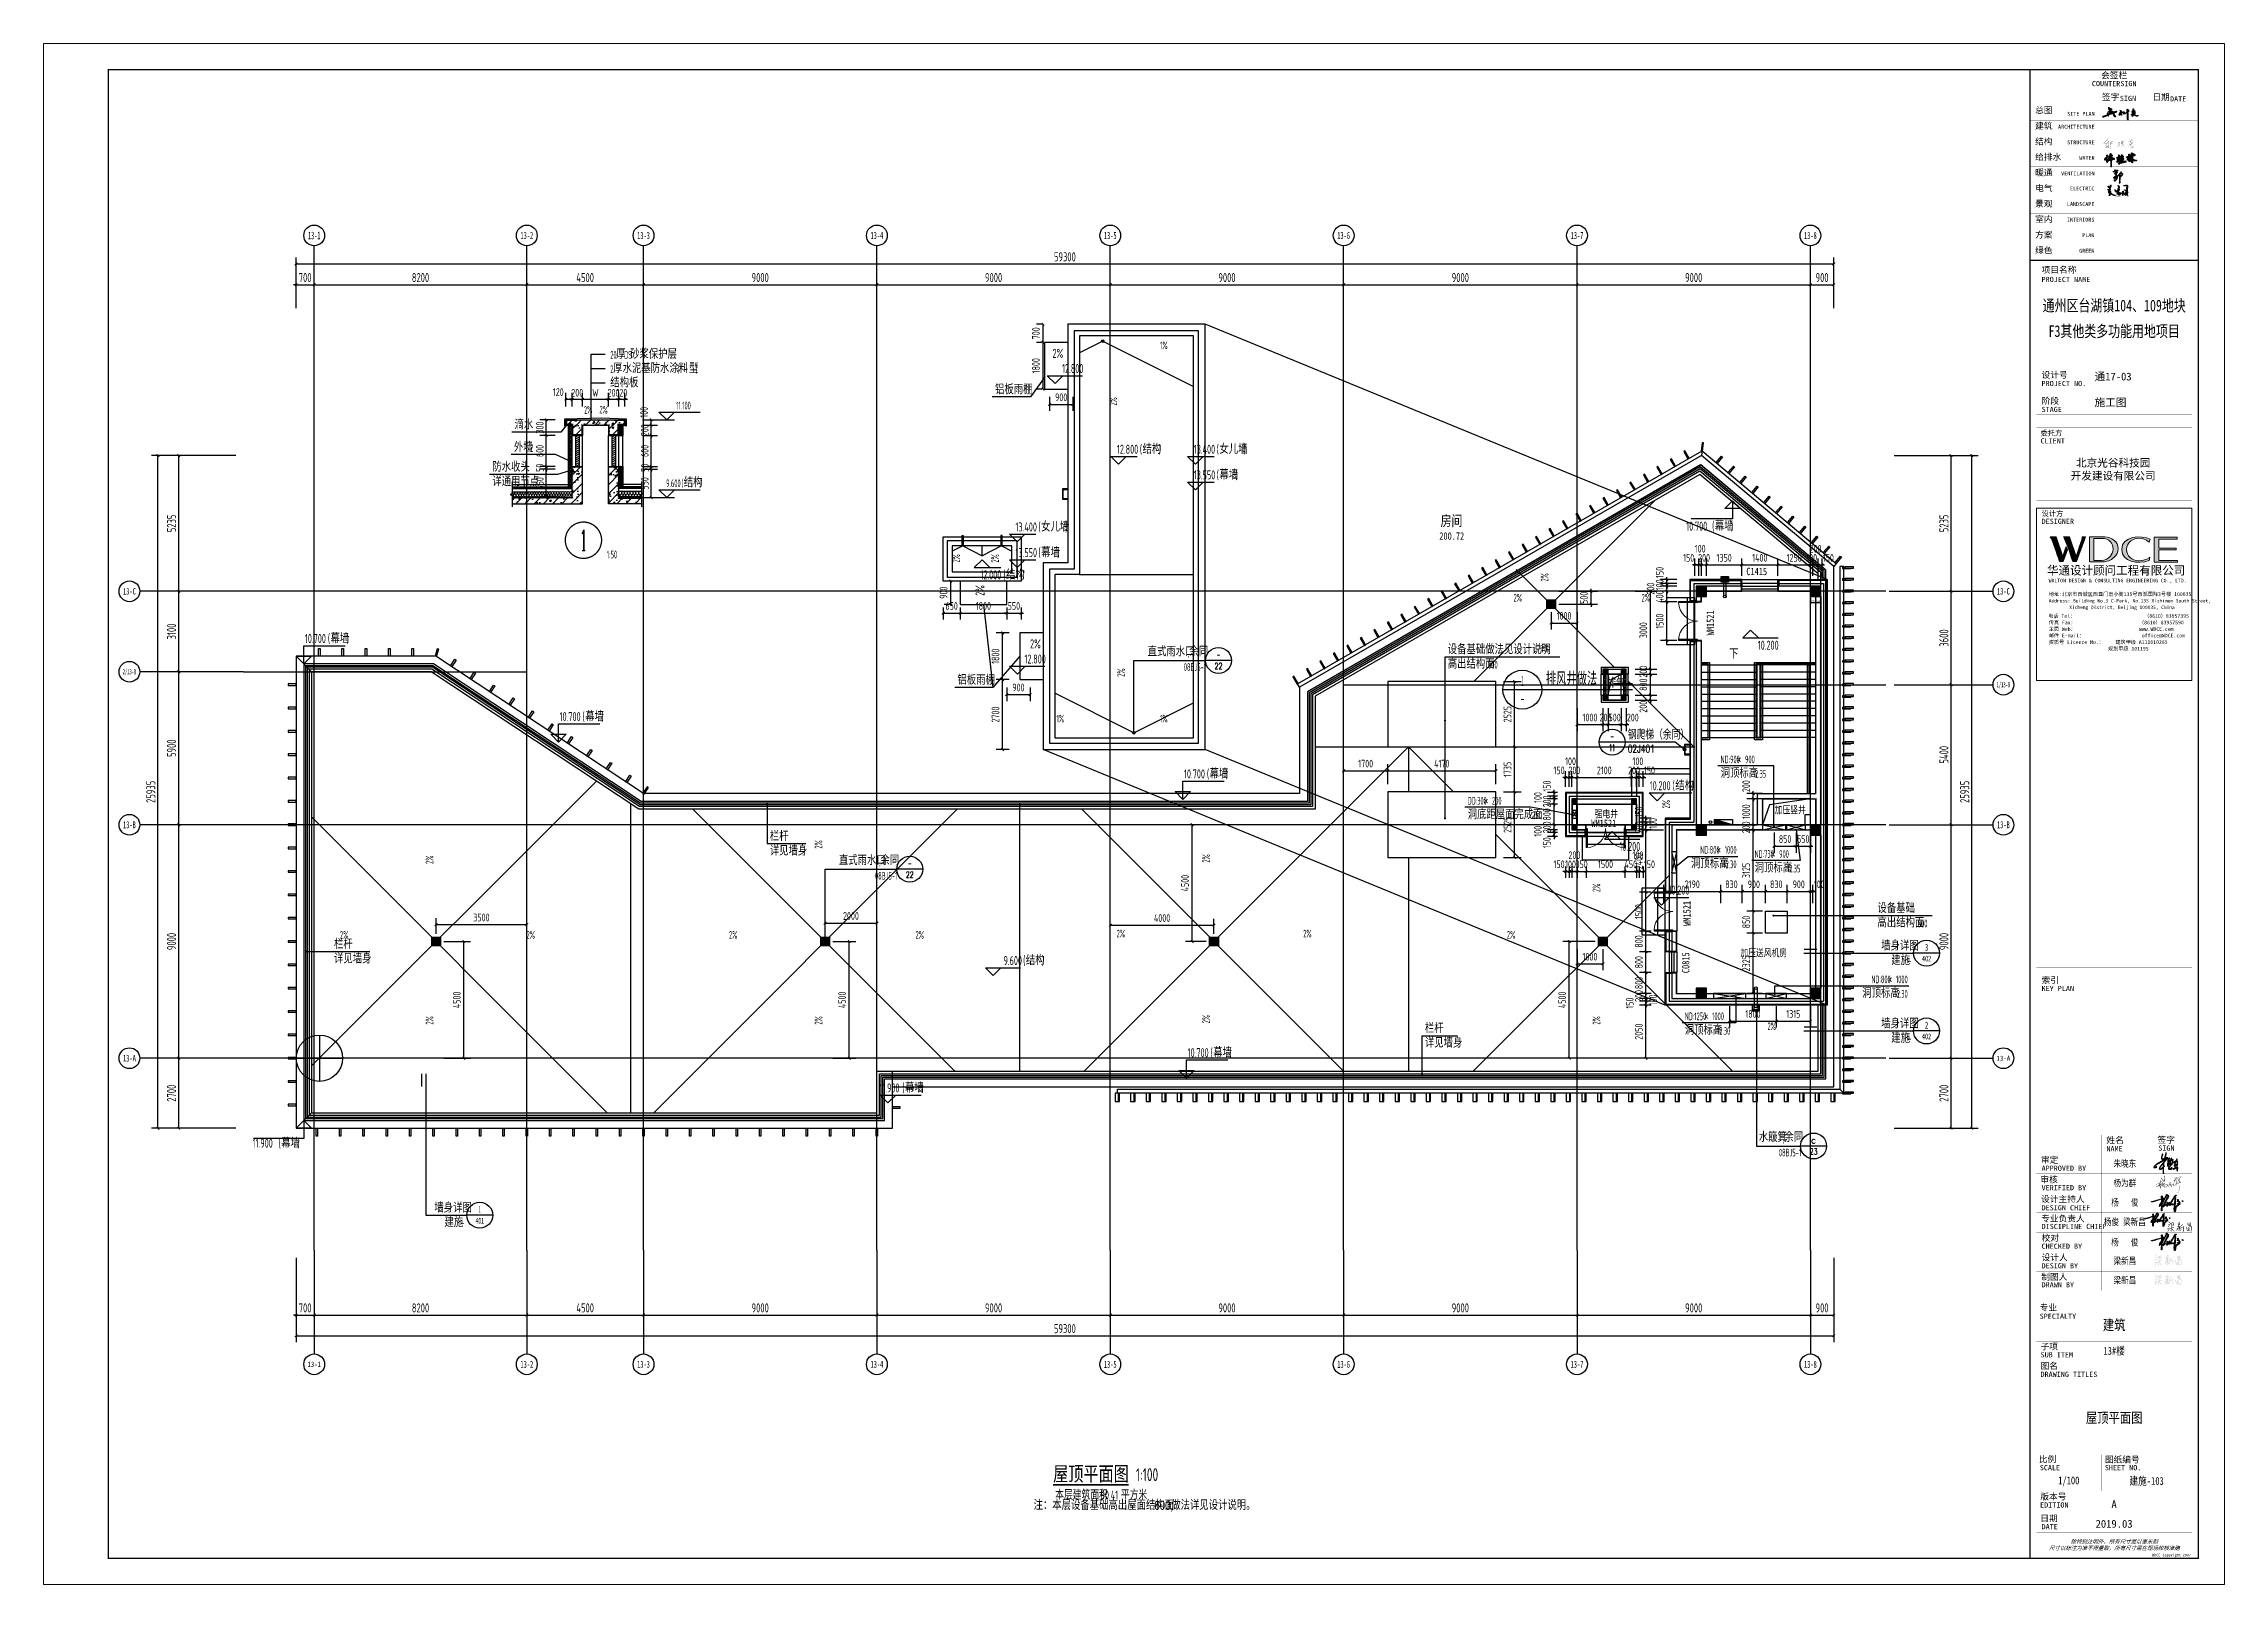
# Paper-space layout '建施-103-三层平面图' of a CAD drawing. Extents: x 0 to 841, y 0 to 594.
# The model-space entities are those that its viewports show. They can reach past a viewport. Long polylines and large blocks are cut down to what shows.
import ezdxf
from ezdxf.enums import TextEntityAlignment as Align

# ---------------------------------------------------------------- set-up
doc = ezdxf.new("R2010")
doc.units = 0
doc.header["$LTSCALE"] = 1000
doc.header["$MEASUREMENT"] = 0
for name, pattern in [('DASH', [0.35, 0.25, -0.1]), ('X-104 13#平面$0$109 3#平面$0$DASH', [0.35, 0.25, -0.1]), ('X-104 13#平面$0$DASH', [0.35, 0.25, -0.1]), ('X-104 13#平面$0$DOTE', [2.42, 2, -0.2, 0.02, -0.2])]:
    doc.linetypes.add(name, pattern=pattern)
for name, color, linetype in [('00-图签签名_10', 10, 'Continuous'), ('01-标注_尺寸', 124, 'Continuous'), ('01-标注_标高', 200, 'Continuous'), ('01-标注_符号', 200, 'Continuous'), ('02-TEXT_标注', 130, 'Continuous'), ('05-填充_天正', 26, 'Continuous'), ('13#楼幕墙$0$A-C_幕墙龙骨', 133, 'Continuous'), ('13#楼幕墙$0$A-C_玻璃幕墙', 140, 'Continuous'), ('13#楼幕墙$0$D-铝板', 181, 'Continuous'), ('6007--X-2#3#$0$STAIR', 5, 'Continuous'), ('A-C_窗', 140, 'Continuous'), ('A-O_屋面', 201, 'Continuous'), ('A-O_防水层', 222, 'Continuous'), ('A-SUR_保温', 222, 'Continuous'), ('A-SUR_看线', 231, 'Continuous'), ('A_STR-砌块墙', 121, 'Continuous'), ('A_STR-砼墙', 51, 'Continuous'), ('AXIS_TEXT', 7, 'Continuous'), ('PUB_HATCH', 8, 'Continuous'), ('PUB_WALL', 9, 'Continuous'), ('X-104 13#平面$0$00-基础条件', 4, 'Continuous'), ('X-104 13#平面$0$01-标注_尺寸', 124, 'Continuous'), ('X-104 13#平面$0$01-标注_标高', 200, 'Continuous'), ('X-104 13#平面$0$01-标注_符号', 200, 'Continuous'), ('X-104 13#平面$0$01-标注_轴线坐标', 132, 'Continuous'), ('X-104 13#平面$0$02-TEXT_房间', 7, 'Continuous'), ('X-104 13#平面$0$02-TEXT_标注', 130, 'Continuous'), ('X-104 13#平面$0$02-TEXT_轴号', 7, 'Continuous'), ('X-104 13#平面$0$02-TEXT_门窗', 151, 'Continuous'), ('X-104 13#平面$0$A-C_窗', 140, 'Continuous'), ('X-104 13#平面$0$A-C_门', 150, 'Continuous'), ('X-104 13#平面$0$A-E_栏杆', 232, 'Continuous'), ('X-104 13#平面$0$A-E_电梯', 171, 'Continuous'), ('X-104 13#平面$0$A-O_分水线', 127, 'Continuous'), ('X-104 13#平面$0$A-O_屋面', 201, 'Continuous'), ('X-104 13#平面$0$A-SUR_保温', 222, 'Continuous'), ('X-104 13#平面$0$A-TECH_暖通', 6, 'Continuous'), ('X-104 13#平面$0$A-TECH_水', 3, 'Continuous'), ('X-104 13#平面$0$A-TECH_电气', 240, 'Continuous'), ('X-104 13#平面$0$A-TECH_结构', 21, 'Continuous'), ('X-104 13#平面$0$A_AXIS-轴线', 36, 'X-104 13#平面$0$DOTE'), ('X-104 13#平面$0$A_STR-砌块墙', 121, 'Continuous'), ('X-104 13#平面$0$A_STR-砼柱', 51, 'Continuous'), ('X-104 13#平面$0$DIM_SYMB', 3, 'Continuous'), ('X-104 13#平面$0$DUCT-加压送风管端线', 2, 'Continuous'), ('X-104 13#平面$0$EH_石材', 116, 'Continuous'), ('X-104 13#平面$0$PUB_TEXT', 7, 'Continuous'), ('X-104 13#平面$0$X-104 13#平面$0$A-TECH_结构', 21, 'Continuous'), ('X-104 13#平面$0$图例', 7, 'Continuous'), ('建-标注-文本', 254, 'Continuous'), ('构造物', 145, 'Continuous')]:
    doc.layers.add(name, color=color, linetype=linetype)
doc.layers.add('13#楼幕墙$0$04-不打印_辅助线', color=165, linetype='Continuous', plot=False)
doc.layers.add('X-104 13#平面$0$04-不打印_面积', color=5, linetype='Continuous', plot=False)
doc.styles.add('6007--X-2#3#$0$_TCH_LABEL', font='COMPLEX', dxfattribs={"bigfont": 'GBCBIG'})
doc.styles.add('_TCH_DIM', font='ros1.shx', dxfattribs={"width": 0.8, "bigfont": 'jd.shx'})
doc.styles.add('_TCH_DIM_T3', font='ros1.shx', dxfattribs={"width": 0.705882, "bigfont": 'jd.shx'})
doc.styles.add('_TCH_LABEL', font='COMPLEX.shx', dxfattribs={"width": 0.8, "bigfont": 'GBCBIG.shx'})
doc.styles.add('COMPLEX', font='COMPLEX')
doc.styles.get("Standard").update_dxf_attribs({"font": 'ros.shx', "width": 0.8, "bigfont": 'jd.shx'})
doc.styles.add('X-104 13#平面$0$_TCH_AXIS', font='STXIHEI_0.TTF', dxfattribs={"width": 0.75})
doc.styles.add('X-104 13#平面$0$_TCH_DIM', font='ros1.shx', dxfattribs={"width": 0.8, "bigfont": 'jd.shx'})
doc.styles.add('X-104 13#平面$0$_TCH_DIM_T3', font='ros1.shx', dxfattribs={"width": 0.8, "bigfont": 'jd.shx'})
doc.styles.add('X-104 13#平面$0$_TCH_LABEL', font='STXIHEI_0.TTF', dxfattribs={"width": 0.75})
doc.styles.add('X-104 13#平面$0$_TCH_SPACE', font='STXIHEI_0.TTF', dxfattribs={"width": 0.75, "height": 5})
doc.styles.add('X-104 13#平面$0$_TCH_WINDOW', font='STXIHEI_0.TTF', dxfattribs={"width": 0.75, "height": 3.5})
doc.styles.add('X-104 13#平面$0$Standard', font='ros1.shx', dxfattribs={"width": 0.75, "bigfont": 'jd.shx'})
doc.styles.add('华文细黑', font='STXIHEI_0.TTF', dxfattribs={"width": 0.8, "height": 10})
doc.styles.add('图签信息$0$hwxh', font='STXIHEI_0.TTF')
doc.styles.add('图签信息$0$华文细黑', font='STXIHEI_0.TTF', dxfattribs={"height": 10})
doc.dimstyles.new('_TCH_ARCH&&100', dxfattribs={"dimtxt": 297.5, "dimasz": 100, "dimexe": 250, "dimexo": 300, "dimgap": 126.25, "dimtad": 1, "dimdec": 0, "dimzin": 0, "dimdsep": 46, "dimtxsty": '_TCH_DIM_T3', "dimblk": 'ARCHTICK', "dimcen": 0.09, "dimclrt": 7, "dimazin": 2, "dimtfac": 1, "dimtdec": 0, "dimtix": 1, "dimtmove": 2, "dimatfit": 3, "dimfxl": 0, "dimtolj": 1, "dimtzin": 0, "dimarcsym": 0})
doc.dimstyles.new('_TCH_ARCH&&50', dxfattribs={"dimtxt": 148.75, "dimasz": 50, "dimexe": 125, "dimexo": 150, "dimgap": 50, "dimtad": 1, "dimdec": 0, "dimzin": 0, "dimdsep": 46, "dimtxsty": '_TCH_DIM_T3', "dimblk": 'ARCHTICK', "dimcen": 0.09, "dimclrt": 7, "dimazin": 2, "dimtfac": 1, "dimtdec": 0, "dimtix": 1, "dimtmove": 2, "dimatfit": 3, "dimfxl": 0, "dimtolj": 1, "dimtzin": 0, "dimarcsym": 0})
doc.dimstyles.new('X-104 13#平面$0$_TCH_ARCH&&100', dxfattribs={"dimtxt": 350, "dimasz": 100, "dimexe": 250, "dimexo": 300, "dimgap": 100, "dimtad": 1, "dimdec": 0, "dimzin": 0, "dimdsep": 46, "dimtxsty": 'X-104 13#平面$0$_TCH_DIM_T3', "dimblk": 'X-104 13#平面$0$_ArchTick', "dimcen": 0.09, "dimclrt": 7, "dimazin": 2, "dimtfac": 1, "dimtdec": 0, "dimtix": 1, "dimtmove": 2, "dimatfit": 3, "dimfxl": 0, "dimtolj": 1, "dimtzin": 0, "dimarcsym": 0})
doc.dimstyles.new('X-104 13#平面$0$_TCH_ARCH&&20', dxfattribs={"dimtxt": 70, "dimasz": 20, "dimexe": 50, "dimexo": 60, "dimgap": 20, "dimtad": 1, "dimdec": 0, "dimzin": 0, "dimdsep": 46, "dimtxsty": 'X-104 13#平面$0$_TCH_DIM_T3', "dimblk": 'X-104 13#平面$0$_ArchTick', "dimcen": 0.09, "dimclrt": 7, "dimazin": 2, "dimtfac": 1, "dimtdec": 0, "dimtix": 1, "dimtmove": 2, "dimatfit": 3, "dimfxl": 0, "dimtolj": 1, "dimtzin": 0, "dimarcsym": 0})
pattern_1 = [(45, (0, 0), (-88.3883, 88.3883), []), (50, (0, 0), (358.63, -31.376), [37.5, -412.5]), (355, (0, 0), (-69.376, 376.096), [30, -330]), (100.451, (29.9, -2.6), (289.255, 344.72), [31.87, -350.57]), (46.184, (0, 100), (533.62, -82.76), [56.25, -618.75]), (96.636, (44.47, 93.1), (467.33, 487.06), [47.805, -525.86]), (351.184, (0, 100), (467.33, 487.06), [45, -495]), (21, (50, 75), (298.454, -201.31), [37.5, -412.5]), (326, (50, 75), (121.658, 362.575), [30, -330]), (71.451, (74.87, 58.22), (420.11, 161.265), [31.87, -350.57]), (37.5, (0, 0), (6.08, 166.447), [0, -326, 0, -335, 0, -331.25]), (7.5, (0, 0), (131.535, 197.206), [0, -191, 0, -318.5, 0, -126.25]), (327.5, (-111.5, 0), (266.911, -11.2774), [0, -125, 0, -390, 0, -517.5]), (317.5, (-161.5, 0), (291.593, 50.052), [0, -162.5, 0, -259, 0, -367.5])]
pattern_2 = [(45, (-849.99, -261.96), (-112.253, 112.253), [])]
pattern_3 = [(45, (-843.80595, -349.1901), (-0.088388348, 0.088388348), [])]
pattern_4 = [(45, (41410, 5700), (-70160, 70160), [])]

psp = doc.layouts.new('建施-103-三层平面图')

# ---------------------------------------------------------------- texts
at = {"color": 3, "insert": (798.5, 99.79), "char_height": 4, "attachment_point": 5, "style": '华文细黑'}
psp.add_mtext_dynamic_manual_height_columns('建筑', width=36.9211, gutter_width=1750, heights=[0], dxfattribs=at)
at = {"color": 2, "attachment_point": 5, "style": '华文细黑'}
for s, width, gutter_width, insert, char_height in [('13#楼', 31.6304, 1750, (798.5, 89.86), 3), ('屋顶平面图', 57.1956, 11, (798.5, 64.04), 4), ('1/100', 22.9764, 11, (781, 39.71), 3), ('建施-103', 31.8545, 11, (811, 39.71), 3)]:
    psp.add_mtext_dynamic_manual_height_columns(s, width=width, gutter_width=gutter_width, heights=[0], dxfattribs=dict(at, insert=insert, char_height=char_height))

msp = doc.modelspace()

# ---------------------------------------------------------------- texts
at = {"layer": '00-图签签名_10', "char_height": 260, "attachment_point": 5, "style": '华文细黑'}
for s, insert, width in [('朱晓东', (69627, 120725.1), 14747.11), ('杨为群', (69627, 119975.1), 3209.775), ('杨俊 梁新昌', (69627, 118475.1), 13102.125), ('杨   俊', (69627, 119225.1), 12329.131), ('杨   俊', (69624.2, 117687.2), 4794.403), ('梁新昌', (69627, 116975.1), 6894.288), ('梁新昌', (69627, 116225.1), 7674.889)]:
    msp.add_mtext(s, dxfattribs=dict(at, insert=insert, width=width))
at = {"layer": '02-TEXT_标注'}
for s, height, style, width, p in [('1%%%', 297.5, '_TCH_DIM', 0.564706, (32420.9, 152133.7)), ('2%%%', 297.5, '_TCH_DIM', 0.564706, (46053, 142405)), ('2%%%', 297.5, '_TCH_DIM', 0.564706, (50990.7, 142405)), ('直式雨水口', 347.29, '_TCH_DIM', 0.8, (31941.2, 140296.7)), ('余同', 347.29, '_TCH_DIM', 0.8, (33549.2, 140296.7)), ('设备基础做法见设计说明', 347.287, '_TCH_DIM', 0.8, (43514.6, 140379.2)), ('08BJ5-1', 297.5, '_TCH_DIM', 0.564706, (33336.5, 139732.5)), (',', 297.5, '_TCH_DIM', 0.564706, (33493.2, 140296.7)), ('高出结构面', 347.29, '_TCH_DIM', 0.8, (43514.6, 139819.2)), ('600', 297.5, '_TCH_DIM', 0.564706, (45066.5, 139819.2)), ('1%%%', 297.5, '_TCH_DIM', 0.564706, (28430.8, 137743.2)), ('1%%%', 297.5, '_TCH_DIM', 0.564706, (32420.9, 137743.2)), ('02J401', 297.5, '6007--X-2#3#$0$_TCH_LABEL', 0.705882, (50458.7, 136581.5)), ('ND:900', 297.5, '_TCH_DIM', 0.564706, (54036.5, 136171.7)), ('×', 347.3, '_TCH_DIM', 0.8, (54669.3, 136171.7)), ('900', 297.5, '_TCH_DIM', 0.564706, (54979.6, 136171.7)), ('洞顶标高', 347.29, '_TCH_DIM', 0.8, (54036.5, 135611.7)), ('12.35', 297.5, '_TCH_DIM', 0.564706, (55278, 135611.7)), ('DD:300', 297.5, '_TCH_DIM', 0.564706, (44284.1, 134577.3)), ('×', 347.3, '_TCH_DIM', 0.8, (44911.3, 134577.3)), ('200', 297.5, '_TCH_DIM', 0.564706, (45221.6, 134577.3)), ('洞底距屋面完成面', 347.29, '_TCH_DIM', 0.8, (44284.1, 134017.3)), ('250', 297.5, '_TCH_DIM', 0.564706, (46767.2, 134017.3)), ('ND:800', 297.5, '_TCH_DIM', 0.564706, (53252.8, 132684.6)), ('×', 347.3, '_TCH_DIM', 0.8, (53885.6, 132684.6)), ('1000', 297.5, '_TCH_DIM', 0.564706, (54196, 132684.6)), ('直式雨水口', 347.29, '_TCH_DIM', 0.8, (20033, 132249.3)), (',', 297.5, '_TCH_DIM', 0.564706, (21585, 132249.3)), ('余同', 347.29, '_TCH_DIM', 0.8, (21641, 132249.3)), ('洞顶标高', 347.29, '_TCH_DIM', 0.8, (52898.4, 132124.6)), ('12.30', 297.5, '_TCH_DIM', 0.564706, (54140, 132124.6)), ('洞顶标高', 347.29, '_TCH_DIM', 0.8, (55350.5, 131962.5)), ('ND:730', 297.5, '_TCH_DIM', 0.564706, (55350.5, 132522.5)), ('×', 347.3, '_TCH_DIM', 0.8, (55983.3, 132522.5)), ('900', 297.5, '_TCH_DIM', 0.564706, (56293.7, 132522.5)), ('12.35', 297.5, '_TCH_DIM', 0.564706, (56592.1, 131962.5)), ('08BJ5-1', 297.5, '_TCH_DIM', 0.564706, (21428.3, 131685.1)), ('设备基础', 347.29, '_TCH_DIM', 0.8, (60087, 130403.1)), ('2%%%', 297.5, '_TCH_DIM', 0.564706, (796.5, 129405)), ('2%%%', 297.5, '_TCH_DIM', 0.564706, (7990.7, 129405)), ('2%%%', 297.5, '_TCH_DIM', 0.564706, (15796.5, 129405)), ('2%%%', 297.5, '_TCH_DIM', 0.564706, (22990.7, 129405)), ('2%%%', 297.5, '_TCH_DIM', 0.564706, (30746.5, 129455)), ('2%%%', 297.5, '_TCH_DIM', 0.564706, (37940.7, 129455)), ('2%%%', 297.5, '_TCH_DIM', 0.564706, (45796.5, 129405)), ('高出结构面', 347.29, '_TCH_DIM', 0.8, (60087, 129843.1)), ('600', 297.5, '_TCH_DIM', 0.564706, (61638.9, 129843.1)), ('ND:800', 297.5, '_TCH_DIM', 0.564706, (59853.9, 127690.3)), ('×', 347.3, '_TCH_DIM', 0.8, (60486.7, 127690.3)), ('1000', 297.5, '_TCH_DIM', 0.564706, (60797.1, 127690.3)), ('洞顶标高', 347.29, '_TCH_DIM', 0.8, (59499.5, 127130.3)), ('12.30', 297.5, '_TCH_DIM', 0.564706, (60741.1, 127130.3)), ('ND:1250', 297.5, '_TCH_DIM', 0.564706, (52655.5, 126266.1)), ('×', 347.3, '_TCH_DIM', 0.8, (53400.3, 126266.1)), ('1000', 297.5, '_TCH_DIM', 0.564706, (53710.6, 126266.1)), ('2%%%', 297.5, '_TCH_DIM', 0.564706, (55847.8, 125881.1)), ('洞顶标高', 347.29, '_TCH_DIM', 0.8, (52655.5, 125706.1)), ('12.30', 297.5, '_TCH_DIM', 0.564706, (53897, 125706.1)), ('水簸箕', 347.29, '_TCH_DIM', 0.8, (55510.7, 121576.7)), ('余同', 347.29, '_TCH_DIM', 0.8, (56497.9, 121576.7)), ('08BJ5-1', 297.5, '_TCH_DIM', 0.564706, (56285.2, 121012.5)), (',', 297.5, '_TCH_DIM', 0.564706, (56441.9, 121576.7))]:
    msp.add_text(s, height=height, dxfattribs=dict(at, style=style, width=width)).set_placement(p)
at = {"layer": '02-TEXT_标注', "style": '_TCH_DIM', "width": 0.564706}
for p in [(30758.4, 149962.9), (24703.2, 143909), (26203.2, 143909), (47395, 143177.3), (47395, 140425.5), (31066.3, 139504.6), (52086.4, 134430.3), (19395, 132880.6), (4395, 132290.7), (34345, 132340.7), (49395, 131208.1), (4395, 126096.5), (19395, 126096.5), (34345, 126146.5), (49395, 126096.5)]:
    msp.add_text('2%%%', height=297.5, rotation=90, dxfattribs=at).set_placement(p)
at = {"layer": '02-TEXT_标注', "style": '_TCH_LABEL'}
for s, height, p, p2 in [('22', 235.02, (34522.9, 139803.5), (34827.3, 139803.5)), ('11', 251.84, (49738.6, 136638.2), (49968.8, 136638.2)), ('22', 235.02, (22614.7, 131756.1), (22919.1, 131756.1)), ('23', 235.02, (57471.6, 121083.5), (57776, 121083.5))]:
    msp.add_text(s, height=height, dxfattribs=at).set_placement(p, p2, align=Align.FIT)
for s, height, width, p, p2 in [('-', 265.1, 0.777778, (34604.4, 140227), (34745.8, 140227)), ('-', 265.1, 0.777778, (49783, 137076), (49924.4, 137076)), ('-', 265.1, 0.777778, (22696.2, 132179.6), (22837.6, 132179.6)), ('c', 258.4, 1.5, (57527.9, 121508), (57719.8, 121508))]:
    msp.add_text(s, height=height, dxfattribs=dict(at, width=width)).set_placement(p, p2, align=Align.FIT)
at = {"layer": '02-TEXT_标注', "style": '6007--X-2#3#$0$_TCH_LABEL'}
msp.add_text('钢爬梯（余同）', height=337.59, dxfattribs=at).set_placement((50458.7, 137089))
at = {"layer": '02-TEXT_标注', "width": 0.8}
for s, height, p in [('注：本层设备基础高出屋面结构面', 347.287, (27541.9, 107388.4)), ('600,', 350, (32197.7, 107388.4)), ('做法详见设计说明。', 347.29, (32851, 107388.4))]:
    msp.add_text(s, height=height, dxfattribs=at).set_placement(p)

# ---------------------------------------------------------------- blocks, each defined once
blk = doc.blocks.new('图框-A1')
for points, const_width in [([(0, 0), (841, 0), (841, 594), (0, 594)], 0.05), ([(766, 584), (25, 584), (25, 10), (766, 10)], 0.5)]:
    blk.add_lwpolyline(points, close=True, dxfattribs=dict(const_width=const_width))
at = {"const_width": 0.05}
for points in [[(420.5, 594), (420.5, 592)], [(0, 297), (2, 297)], [(841, 297), (839, 297)], [(420.5, 0), (420.5, 2)]]:
    blk.add_lwpolyline(points, dxfattribs=at)
blk = doc.blocks.new('_AXISO')
blk.add_circle((0, 0), 0.5)
at = {"layer": 'AXIS_TEXT', "style": 'COMPLEX', "width": 1.041667}
blk.add_attdef('A', text='', height=0.56, dxfattribs=at).set_placement((-0.25, -0.28), (0.25, -0.28), align=Align.FIT)
blk = doc.blocks.new('X-104 13#平面$0$_ArchTick')
at = {"color": 0, "linetype": 'ByBlock', "const_width": 0.4}
blk.add_lwpolyline([(-0.5, -0.5), (0.5, 0.5)], dxfattribs=at)
blk = doc.blocks.new('*D767')
at = {"layer": 'Defpoints', "color": 0, "transparency": 16777216}
for p in [(-6225, 23235), (-2925, 23235), (-2925, -2700)]:
    blk.add_point(p, dxfattribs=at)
at = {"layer": 'X-104 13#平面$0$01-标注_轴线坐标', "color": 0, "lineweight": -2, "transparency": 16777216}
for p, q in [((-3225, 23235), (-6475, 23235)), ((-6225, -2700), (-6225, 23235)), ((-3225, -2700), (-6475, -2700))]:
    blk.add_line(p, q, dxfattribs=at)
at = {"layer": 'X-104 13#平面$0$01-标注_轴线坐标', "color": 0, "lineweight": -2, "transparency": 16777216, "xscale": 100, "yscale": 100, "zscale": 100}
for p, rotation in [((-6225, 23235), 90), ((-6225, -2700), 270)]:
    blk.add_blockref('X-104 13#平面$0$_ArchTick', p, dxfattribs=dict(at, rotation=rotation))
at = {"layer": 'X-104 13#平面$0$01-标注_轴线坐标', "color": 7, "transparency": 16777216, "insert": (-6500, 10268), "char_height": 350, "attachment_point": 5, "rotation": 90, "style": 'X-104 13#平面$0$_TCH_DIM_T3'}
blk.add_mtext('\\A1;25935', dxfattribs=at)
blk = doc.blocks.new('*D768')
at = {"layer": 'Defpoints', "color": 0, "transparency": 16777216}
for p in [(-5425, 0), (-2925, 0), (-2925, -2700)]:
    blk.add_point(p, dxfattribs=at)
at = {"layer": 'X-104 13#平面$0$01-标注_轴线坐标', "color": 0, "lineweight": -2, "transparency": 16777216}
for p, q in [((-3225, 0), (-5675, 0)), ((-5425, -2700), (-5425, 0)), ((-3225, -2700), (-5675, -2700))]:
    blk.add_line(p, q, dxfattribs=at)
at = {"layer": 'X-104 13#平面$0$01-标注_轴线坐标', "color": 0, "lineweight": -2, "transparency": 16777216, "xscale": 100, "yscale": 100, "zscale": 100}
for p, rotation in [((-5425, 0), 90), ((-5425, -2700), 270)]:
    blk.add_blockref('X-104 13#平面$0$_ArchTick', p, dxfattribs=dict(at, rotation=rotation))
at = {"layer": 'X-104 13#平面$0$01-标注_轴线坐标', "color": 7, "transparency": 16777216, "insert": (-5700, -1350), "char_height": 350, "attachment_point": 5, "rotation": 90, "style": 'X-104 13#平面$0$_TCH_DIM_T3'}
blk.add_mtext('\\A1;2700', dxfattribs=at)
blk = doc.blocks.new('*D769')
at = {"layer": 'Defpoints', "color": 0, "transparency": 16777216}
for p in [(-5425, 9000), (-2925, 9000), (-2925, 0)]:
    blk.add_point(p, dxfattribs=at)
at = {"layer": 'X-104 13#平面$0$01-标注_轴线坐标', "color": 0, "lineweight": -2, "transparency": 16777216}
for p, q in [((-3225, 9000), (-5675, 9000)), ((-5425, 0), (-5425, 9000)), ((-3225, 0), (-5675, 0))]:
    blk.add_line(p, q, dxfattribs=at)
at = {"layer": 'X-104 13#平面$0$01-标注_轴线坐标', "color": 0, "lineweight": -2, "transparency": 16777216, "xscale": 100, "yscale": 100, "zscale": 100}
for p, rotation in [((-5425, 9000), 90), ((-5425, 0), 270)]:
    blk.add_blockref('X-104 13#平面$0$_ArchTick', p, dxfattribs=dict(at, rotation=rotation))
at = {"layer": 'X-104 13#平面$0$01-标注_轴线坐标', "color": 7, "transparency": 16777216, "insert": (-5700, 4500), "char_height": 350, "attachment_point": 5, "rotation": 90, "style": 'X-104 13#平面$0$_TCH_DIM_T3'}
blk.add_mtext('\\A1;9000', dxfattribs=at)
blk = doc.blocks.new('*D770')
at = {"layer": 'Defpoints', "color": 0, "transparency": 16777216}
for p in [(-5425, 14900), (-2925, 14900), (-2925, 9000)]:
    blk.add_point(p, dxfattribs=at)
at = {"layer": 'X-104 13#平面$0$01-标注_轴线坐标', "color": 0, "lineweight": -2, "transparency": 16777216}
for p, q in [((-3225, 14900), (-5675, 14900)), ((-5425, 9000), (-5425, 14900)), ((-3225, 9000), (-5675, 9000))]:
    blk.add_line(p, q, dxfattribs=at)
at = {"layer": 'X-104 13#平面$0$01-标注_轴线坐标', "color": 0, "lineweight": -2, "transparency": 16777216, "xscale": 100, "yscale": 100, "zscale": 100}
for p, rotation in [((-5425, 14900), 90), ((-5425, 9000), 270)]:
    blk.add_blockref('X-104 13#平面$0$_ArchTick', p, dxfattribs=dict(at, rotation=rotation))
at = {"layer": 'X-104 13#平面$0$01-标注_轴线坐标', "color": 7, "transparency": 16777216, "insert": (-5700, 11950), "char_height": 350, "attachment_point": 5, "rotation": 90, "style": 'X-104 13#平面$0$_TCH_DIM_T3'}
blk.add_mtext('\\A1;5900', dxfattribs=at)
blk = doc.blocks.new('*D771')
at = {"layer": 'Defpoints', "color": 0, "transparency": 16777216}
for p in [(-5425, 18000), (-2925, 18000), (-2925, 14900)]:
    blk.add_point(p, dxfattribs=at)
at = {"layer": 'X-104 13#平面$0$01-标注_轴线坐标', "color": 0, "lineweight": -2, "transparency": 16777216}
for p, q in [((-3225, 18000), (-5675, 18000)), ((-5425, 14900), (-5425, 18000)), ((-3225, 14900), (-5675, 14900))]:
    blk.add_line(p, q, dxfattribs=at)
at = {"layer": 'X-104 13#平面$0$01-标注_轴线坐标', "color": 0, "lineweight": -2, "transparency": 16777216, "xscale": 100, "yscale": 100, "zscale": 100}
for p, rotation in [((-5425, 18000), 90), ((-5425, 14900), 270)]:
    blk.add_blockref('X-104 13#平面$0$_ArchTick', p, dxfattribs=dict(at, rotation=rotation))
at = {"layer": 'X-104 13#平面$0$01-标注_轴线坐标', "color": 7, "transparency": 16777216, "insert": (-5700, 16450), "char_height": 350, "attachment_point": 5, "rotation": 90, "style": 'X-104 13#平面$0$_TCH_DIM_T3'}
blk.add_mtext('\\A1;3100', dxfattribs=at)
blk = doc.blocks.new('*D772')
at = {"layer": 'Defpoints', "color": 0, "transparency": 16777216}
for p in [(-5425, 23235), (-2925, 23235), (-2925, 18000)]:
    blk.add_point(p, dxfattribs=at)
at = {"layer": 'X-104 13#平面$0$01-标注_轴线坐标', "color": 0, "lineweight": -2, "transparency": 16777216}
for p, q in [((-3225, 23235), (-5675, 23235)), ((-5425, 18000), (-5425, 23235)), ((-3225, 18000), (-5675, 18000))]:
    blk.add_line(p, q, dxfattribs=at)
at = {"layer": 'X-104 13#平面$0$01-标注_轴线坐标', "color": 0, "lineweight": -2, "transparency": 16777216, "xscale": 100, "yscale": 100, "zscale": 100}
for p, rotation in [((-5425, 23235), 90), ((-5425, 18000), 270)]:
    blk.add_blockref('X-104 13#平面$0$_ArchTick', p, dxfattribs=dict(at, rotation=rotation))
at = {"layer": 'X-104 13#平面$0$01-标注_轴线坐标', "color": 7, "transparency": 16777216, "insert": (-5700, 20618), "char_height": 350, "attachment_point": 5, "rotation": 90, "style": 'X-104 13#平面$0$_TCH_DIM_T3'}
blk.add_mtext('\\A1;5235', dxfattribs=at)
blk = doc.blocks.new('*D773')
at = {"layer": 'Defpoints', "color": 0, "transparency": 16777216}
for p in [(-900, -7401), (58400, -7401), (58400, -10701)]:
    blk.add_point(p, dxfattribs=at)
at = {"layer": 'X-104 13#平面$0$01-标注_轴线坐标', "color": 0, "lineweight": -2, "transparency": 16777216}
for p, q in [((-900, -7701), (-900, -10951)), ((58400, -7701), (58400, -10951)), ((-900, -10701), (58400, -10701))]:
    blk.add_line(p, q, dxfattribs=at)
at = {"layer": 'X-104 13#平面$0$01-标注_轴线坐标', "color": 0, "lineweight": -2, "transparency": 16777216, "xscale": 100, "yscale": 100, "zscale": 100, "rotation": 180}
blk.add_blockref('X-104 13#平面$0$_ArchTick', (-900, -10701), dxfattribs=at)
at = {"layer": 'X-104 13#平面$0$01-标注_轴线坐标', "color": 0, "lineweight": -2, "transparency": 16777216, "xscale": 100, "yscale": 100, "zscale": 100}
blk.add_blockref('X-104 13#平面$0$_ArchTick', (58400, -10701), dxfattribs=at)
at = {"layer": 'X-104 13#平面$0$01-标注_轴线坐标', "color": 7, "transparency": 16777216, "insert": (28750, -10426), "char_height": 350, "attachment_point": 5, "style": 'X-104 13#平面$0$_TCH_DIM_T3'}
blk.add_mtext('\\A1;59300', dxfattribs=at)
blk = doc.blocks.new('*D774')
at = {"layer": 'Defpoints', "color": 0, "transparency": 16777216}
for p in [(-900, -7401), (-200, -7401), (-200, -9901)]:
    blk.add_point(p, dxfattribs=at)
at = {"layer": 'X-104 13#平面$0$01-标注_轴线坐标', "color": 0, "lineweight": -2, "transparency": 16777216}
for p, q in [((-900, -7701), (-900, -10151)), ((-200, -7701), (-200, -10151)), ((-900, -9901), (-1000, -9901)), ((-900, -9901), (-200, -9901)), ((-200, -9901), (-100, -9901))]:
    blk.add_line(p, q, dxfattribs=at)
at = {"layer": 'X-104 13#平面$0$01-标注_轴线坐标', "color": 0, "lineweight": -2, "transparency": 16777216, "xscale": 100, "yscale": 100, "zscale": 100}
blk.add_blockref('X-104 13#平面$0$_ArchTick', (-900, -9901), dxfattribs=at)
at = {"layer": 'X-104 13#平面$0$01-标注_轴线坐标', "color": 0, "lineweight": -2, "transparency": 16777216, "xscale": 100, "yscale": 100, "zscale": 100, "rotation": 180}
blk.add_blockref('X-104 13#平面$0$_ArchTick', (-200, -9901), dxfattribs=at)
at = {"layer": 'X-104 13#平面$0$01-标注_轴线坐标', "color": 7, "transparency": 16777216, "insert": (-550, -9626), "char_height": 350, "attachment_point": 5, "style": 'X-104 13#平面$0$_TCH_DIM_T3'}
blk.add_mtext('\\A1;700', dxfattribs=at)
blk = doc.blocks.new('*D775')
at = {"layer": 'Defpoints', "color": 0, "transparency": 16777216}
for p in [(-200, -7401), (8000, -7401), (8000, -9901)]:
    blk.add_point(p, dxfattribs=at)
at = {"layer": 'X-104 13#平面$0$01-标注_轴线坐标', "color": 0, "lineweight": -2, "transparency": 16777216}
for p, q in [((-200, -7701), (-200, -10151)), ((8000, -7701), (8000, -10151)), ((-200, -9901), (8000, -9901))]:
    blk.add_line(p, q, dxfattribs=at)
at = {"layer": 'X-104 13#平面$0$01-标注_轴线坐标', "color": 0, "lineweight": -2, "transparency": 16777216, "xscale": 100, "yscale": 100, "zscale": 100, "rotation": 180}
blk.add_blockref('X-104 13#平面$0$_ArchTick', (-200, -9901), dxfattribs=at)
at = {"layer": 'X-104 13#平面$0$01-标注_轴线坐标', "color": 0, "lineweight": -2, "transparency": 16777216, "xscale": 100, "yscale": 100, "zscale": 100}
blk.add_blockref('X-104 13#平面$0$_ArchTick', (8000, -9901), dxfattribs=at)
at = {"layer": 'X-104 13#平面$0$01-标注_轴线坐标', "color": 7, "transparency": 16777216, "insert": (3900, -9626), "char_height": 350, "attachment_point": 5, "style": 'X-104 13#平面$0$_TCH_DIM_T3'}
blk.add_mtext('\\A1;8200', dxfattribs=at)
blk = doc.blocks.new('*D776')
at = {"layer": 'Defpoints', "color": 0, "transparency": 16777216}
for p in [(8000, -7401), (12500, -7401), (12500, -9901)]:
    blk.add_point(p, dxfattribs=at)
at = {"layer": 'X-104 13#平面$0$01-标注_轴线坐标', "color": 0, "lineweight": -2, "transparency": 16777216}
for p, q in [((8000, -7701), (8000, -10151)), ((12500, -7701), (12500, -10151)), ((8000, -9901), (12500, -9901))]:
    blk.add_line(p, q, dxfattribs=at)
at = {"layer": 'X-104 13#平面$0$01-标注_轴线坐标', "color": 0, "lineweight": -2, "transparency": 16777216, "xscale": 100, "yscale": 100, "zscale": 100, "rotation": 180}
blk.add_blockref('X-104 13#平面$0$_ArchTick', (8000, -9901), dxfattribs=at)
at = {"layer": 'X-104 13#平面$0$01-标注_轴线坐标', "color": 0, "lineweight": -2, "transparency": 16777216, "xscale": 100, "yscale": 100, "zscale": 100}
blk.add_blockref('X-104 13#平面$0$_ArchTick', (12500, -9901), dxfattribs=at)
at = {"layer": 'X-104 13#平面$0$01-标注_轴线坐标', "color": 7, "transparency": 16777216, "insert": (10250, -9626), "char_height": 350, "attachment_point": 5, "style": 'X-104 13#平面$0$_TCH_DIM_T3'}
blk.add_mtext('\\A1;4500', dxfattribs=at)
blk = doc.blocks.new('*D777')
at = {"layer": 'Defpoints', "color": 0, "transparency": 16777216}
for p in [(12500, -7401), (21500, -7401), (21500, -9901)]:
    blk.add_point(p, dxfattribs=at)
at = {"layer": 'X-104 13#平面$0$01-标注_轴线坐标', "color": 0, "lineweight": -2, "transparency": 16777216}
for p, q in [((12500, -7701), (12500, -10151)), ((21500, -7701), (21500, -10151)), ((12500, -9901), (21500, -9901))]:
    blk.add_line(p, q, dxfattribs=at)
at = {"layer": 'X-104 13#平面$0$01-标注_轴线坐标', "color": 0, "lineweight": -2, "transparency": 16777216, "xscale": 100, "yscale": 100, "zscale": 100, "rotation": 180}
blk.add_blockref('X-104 13#平面$0$_ArchTick', (12500, -9901), dxfattribs=at)
at = {"layer": 'X-104 13#平面$0$01-标注_轴线坐标', "color": 0, "lineweight": -2, "transparency": 16777216, "xscale": 100, "yscale": 100, "zscale": 100}
blk.add_blockref('X-104 13#平面$0$_ArchTick', (21500, -9901), dxfattribs=at)
at = {"layer": 'X-104 13#平面$0$01-标注_轴线坐标', "color": 7, "transparency": 16777216, "insert": (17000, -9626), "char_height": 350, "attachment_point": 5, "style": 'X-104 13#平面$0$_TCH_DIM_T3'}
blk.add_mtext('\\A1;9000', dxfattribs=at)
blk = doc.blocks.new('*D778')
at = {"layer": 'Defpoints', "color": 0, "transparency": 16777216}
for p in [(21500, -7401), (30500, -7401), (30500, -9901)]:
    blk.add_point(p, dxfattribs=at)
at = {"layer": 'X-104 13#平面$0$01-标注_轴线坐标', "color": 0, "lineweight": -2, "transparency": 16777216}
for p, q in [((21500, -7701), (21500, -10151)), ((30500, -7701), (30500, -10151)), ((21500, -9901), (30500, -9901))]:
    blk.add_line(p, q, dxfattribs=at)
at = {"layer": 'X-104 13#平面$0$01-标注_轴线坐标', "color": 0, "lineweight": -2, "transparency": 16777216, "xscale": 100, "yscale": 100, "zscale": 100, "rotation": 180}
blk.add_blockref('X-104 13#平面$0$_ArchTick', (21500, -9901), dxfattribs=at)
at = {"layer": 'X-104 13#平面$0$01-标注_轴线坐标', "color": 0, "lineweight": -2, "transparency": 16777216, "xscale": 100, "yscale": 100, "zscale": 100}
blk.add_blockref('X-104 13#平面$0$_ArchTick', (30500, -9901), dxfattribs=at)
at = {"layer": 'X-104 13#平面$0$01-标注_轴线坐标', "color": 7, "transparency": 16777216, "insert": (26000, -9626), "char_height": 350, "attachment_point": 5, "style": 'X-104 13#平面$0$_TCH_DIM_T3'}
blk.add_mtext('\\A1;9000', dxfattribs=at)
blk = doc.blocks.new('*D779')
at = {"layer": 'Defpoints', "color": 0, "transparency": 16777216}
for p in [(30500, -7401), (39500, -7401), (39500, -9901)]:
    blk.add_point(p, dxfattribs=at)
at = {"layer": 'X-104 13#平面$0$01-标注_轴线坐标', "color": 0, "lineweight": -2, "transparency": 16777216}
for p, q in [((30500, -7701), (30500, -10151)), ((39500, -7701), (39500, -10151)), ((30500, -9901), (39500, -9901))]:
    blk.add_line(p, q, dxfattribs=at)
at = {"layer": 'X-104 13#平面$0$01-标注_轴线坐标', "color": 0, "lineweight": -2, "transparency": 16777216, "xscale": 100, "yscale": 100, "zscale": 100, "rotation": 180}
blk.add_blockref('X-104 13#平面$0$_ArchTick', (30500, -9901), dxfattribs=at)
at = {"layer": 'X-104 13#平面$0$01-标注_轴线坐标', "color": 0, "lineweight": -2, "transparency": 16777216, "xscale": 100, "yscale": 100, "zscale": 100}
blk.add_blockref('X-104 13#平面$0$_ArchTick', (39500, -9901), dxfattribs=at)
at = {"layer": 'X-104 13#平面$0$01-标注_轴线坐标', "color": 7, "transparency": 16777216, "insert": (35000, -9626), "char_height": 350, "attachment_point": 5, "style": 'X-104 13#平面$0$_TCH_DIM_T3'}
blk.add_mtext('\\A1;9000', dxfattribs=at)
blk = doc.blocks.new('*D780')
at = {"layer": 'Defpoints', "color": 0, "transparency": 16777216}
for p in [(39500, -7401), (48500, -7401), (48500, -9901)]:
    blk.add_point(p, dxfattribs=at)
at = {"layer": 'X-104 13#平面$0$01-标注_轴线坐标', "color": 0, "lineweight": -2, "transparency": 16777216}
for p, q in [((39500, -7701), (39500, -10151)), ((48500, -7701), (48500, -10151)), ((39500, -9901), (48500, -9901))]:
    blk.add_line(p, q, dxfattribs=at)
at = {"layer": 'X-104 13#平面$0$01-标注_轴线坐标', "color": 0, "lineweight": -2, "transparency": 16777216, "xscale": 100, "yscale": 100, "zscale": 100, "rotation": 180}
blk.add_blockref('X-104 13#平面$0$_ArchTick', (39500, -9901), dxfattribs=at)
at = {"layer": 'X-104 13#平面$0$01-标注_轴线坐标', "color": 0, "lineweight": -2, "transparency": 16777216, "xscale": 100, "yscale": 100, "zscale": 100}
blk.add_blockref('X-104 13#平面$0$_ArchTick', (48500, -9901), dxfattribs=at)
at = {"layer": 'X-104 13#平面$0$01-标注_轴线坐标', "color": 7, "transparency": 16777216, "insert": (44000, -9626), "char_height": 350, "attachment_point": 5, "style": 'X-104 13#平面$0$_TCH_DIM_T3'}
blk.add_mtext('\\A1;9000', dxfattribs=at)
blk = doc.blocks.new('*D781')
at = {"layer": 'Defpoints', "color": 0, "transparency": 16777216}
for p in [(48500, -7401), (57500, -7401), (57500, -9901)]:
    blk.add_point(p, dxfattribs=at)
at = {"layer": 'X-104 13#平面$0$01-标注_轴线坐标', "color": 0, "lineweight": -2, "transparency": 16777216}
for p, q in [((48500, -7701), (48500, -10151)), ((57500, -7701), (57500, -10151)), ((48500, -9901), (57500, -9901))]:
    blk.add_line(p, q, dxfattribs=at)
at = {"layer": 'X-104 13#平面$0$01-标注_轴线坐标', "color": 0, "lineweight": -2, "transparency": 16777216, "xscale": 100, "yscale": 100, "zscale": 100, "rotation": 180}
blk.add_blockref('X-104 13#平面$0$_ArchTick', (48500, -9901), dxfattribs=at)
at = {"layer": 'X-104 13#平面$0$01-标注_轴线坐标', "color": 0, "lineweight": -2, "transparency": 16777216, "xscale": 100, "yscale": 100, "zscale": 100}
blk.add_blockref('X-104 13#平面$0$_ArchTick', (57500, -9901), dxfattribs=at)
at = {"layer": 'X-104 13#平面$0$01-标注_轴线坐标', "color": 7, "transparency": 16777216, "insert": (53000, -9626), "char_height": 350, "attachment_point": 5, "style": 'X-104 13#平面$0$_TCH_DIM_T3'}
blk.add_mtext('\\A1;9000', dxfattribs=at)
blk = doc.blocks.new('*D782')
at = {"layer": 'Defpoints', "color": 0, "transparency": 16777216}
for p in [(57500, -7401), (58400, -7401), (58400, -9901)]:
    blk.add_point(p, dxfattribs=at)
at = {"layer": 'X-104 13#平面$0$01-标注_轴线坐标', "color": 0, "lineweight": -2, "transparency": 16777216}
for p, q in [((57500, -7701), (57500, -10151)), ((58400, -7701), (58400, -10151)), ((57500, -9901), (58400, -9901))]:
    blk.add_line(p, q, dxfattribs=at)
at = {"layer": 'X-104 13#平面$0$01-标注_轴线坐标', "color": 0, "lineweight": -2, "transparency": 16777216, "xscale": 100, "yscale": 100, "zscale": 100, "rotation": 180}
blk.add_blockref('X-104 13#平面$0$_ArchTick', (57500, -9901), dxfattribs=at)
at = {"layer": 'X-104 13#平面$0$01-标注_轴线坐标', "color": 0, "lineweight": -2, "transparency": 16777216, "xscale": 100, "yscale": 100, "zscale": 100}
blk.add_blockref('X-104 13#平面$0$_ArchTick', (58400, -9901), dxfattribs=at)
at = {"layer": 'X-104 13#平面$0$01-标注_轴线坐标', "color": 7, "transparency": 16777216, "insert": (57950, -9626), "char_height": 350, "attachment_point": 5, "style": 'X-104 13#平面$0$_TCH_DIM_T3'}
blk.add_mtext('\\A1;900', dxfattribs=at)
blk = doc.blocks.new('*D783')
at = {"layer": 'Defpoints', "color": 0, "transparency": 16777216}
for p in [(58400, 30620), (-900, 28620), (58400, 28620)]:
    blk.add_point(p, dxfattribs=at)
at = {"layer": 'X-104 13#平面$0$01-标注_轴线坐标', "color": 0, "lineweight": -2, "transparency": 16777216}
for p, q in [((-900, 28920), (-900, 30870)), ((-900, 30620), (58400, 30620)), ((58400, 28920), (58400, 30870))]:
    blk.add_line(p, q, dxfattribs=at)
at = {"layer": 'X-104 13#平面$0$01-标注_轴线坐标', "color": 0, "lineweight": -2, "transparency": 16777216, "xscale": 100, "yscale": 100, "zscale": 100, "rotation": 180}
blk.add_blockref('X-104 13#平面$0$_ArchTick', (-900, 30620), dxfattribs=at)
at = {"layer": 'X-104 13#平面$0$01-标注_轴线坐标', "color": 0, "lineweight": -2, "transparency": 16777216, "xscale": 100, "yscale": 100, "zscale": 100}
blk.add_blockref('X-104 13#平面$0$_ArchTick', (58400, 30620), dxfattribs=at)
at = {"layer": 'X-104 13#平面$0$01-标注_轴线坐标', "color": 7, "transparency": 16777216, "insert": (28750, 30895), "char_height": 350, "attachment_point": 5, "style": 'X-104 13#平面$0$_TCH_DIM_T3'}
blk.add_mtext('\\A1;59300', dxfattribs=at)
blk = doc.blocks.new('*D784')
at = {"layer": 'Defpoints', "color": 0, "transparency": 16777216}
for p in [(-200, 29820), (-900, 28620), (-200, 28620)]:
    blk.add_point(p, dxfattribs=at)
at = {"layer": 'X-104 13#平面$0$01-标注_轴线坐标', "color": 0, "lineweight": -2, "transparency": 16777216}
for p, q in [((-900, 29820), (-1000, 29820)), ((-900, 28920), (-900, 30070)), ((-900, 29820), (-200, 29820)), ((-200, 28920), (-200, 30070)), ((-200, 29820), (-100, 29820))]:
    blk.add_line(p, q, dxfattribs=at)
at = {"layer": 'X-104 13#平面$0$01-标注_轴线坐标', "color": 0, "lineweight": -2, "transparency": 16777216, "xscale": 100, "yscale": 100, "zscale": 100}
blk.add_blockref('X-104 13#平面$0$_ArchTick', (-900, 29820), dxfattribs=at)
at = {"layer": 'X-104 13#平面$0$01-标注_轴线坐标', "color": 0, "lineweight": -2, "transparency": 16777216, "xscale": 100, "yscale": 100, "zscale": 100, "rotation": 180}
blk.add_blockref('X-104 13#平面$0$_ArchTick', (-200, 29820), dxfattribs=at)
at = {"layer": 'X-104 13#平面$0$01-标注_轴线坐标', "color": 7, "transparency": 16777216, "insert": (-550, 30095), "char_height": 350, "attachment_point": 5, "style": 'X-104 13#平面$0$_TCH_DIM_T3'}
blk.add_mtext('\\A1;700', dxfattribs=at)
blk = doc.blocks.new('*D785')
at = {"layer": 'Defpoints', "color": 0, "transparency": 16777216}
for p in [(8000, 29820), (-200, 28620), (8000, 28620)]:
    blk.add_point(p, dxfattribs=at)
at = {"layer": 'X-104 13#平面$0$01-标注_轴线坐标', "color": 0, "lineweight": -2, "transparency": 16777216}
for p, q in [((-200, 28920), (-200, 30070)), ((-200, 29820), (8000, 29820)), ((8000, 28920), (8000, 30070))]:
    blk.add_line(p, q, dxfattribs=at)
at = {"layer": 'X-104 13#平面$0$01-标注_轴线坐标', "color": 0, "lineweight": -2, "transparency": 16777216, "xscale": 100, "yscale": 100, "zscale": 100, "rotation": 180}
blk.add_blockref('X-104 13#平面$0$_ArchTick', (-200, 29820), dxfattribs=at)
at = {"layer": 'X-104 13#平面$0$01-标注_轴线坐标', "color": 0, "lineweight": -2, "transparency": 16777216, "xscale": 100, "yscale": 100, "zscale": 100}
blk.add_blockref('X-104 13#平面$0$_ArchTick', (8000, 29820), dxfattribs=at)
at = {"layer": 'X-104 13#平面$0$01-标注_轴线坐标', "color": 7, "transparency": 16777216, "insert": (3900, 30095), "char_height": 350, "attachment_point": 5, "style": 'X-104 13#平面$0$_TCH_DIM_T3'}
blk.add_mtext('\\A1;8200', dxfattribs=at)
blk = doc.blocks.new('*D786')
at = {"layer": 'Defpoints', "color": 0, "transparency": 16777216}
for p in [(12500, 29820), (8000, 28620), (12500, 28620)]:
    blk.add_point(p, dxfattribs=at)
at = {"layer": 'X-104 13#平面$0$01-标注_轴线坐标', "color": 0, "lineweight": -2, "transparency": 16777216}
for p, q in [((8000, 28920), (8000, 30070)), ((8000, 29820), (12500, 29820)), ((12500, 28920), (12500, 30070))]:
    blk.add_line(p, q, dxfattribs=at)
at = {"layer": 'X-104 13#平面$0$01-标注_轴线坐标', "color": 0, "lineweight": -2, "transparency": 16777216, "xscale": 100, "yscale": 100, "zscale": 100, "rotation": 180}
blk.add_blockref('X-104 13#平面$0$_ArchTick', (8000, 29820), dxfattribs=at)
at = {"layer": 'X-104 13#平面$0$01-标注_轴线坐标', "color": 0, "lineweight": -2, "transparency": 16777216, "xscale": 100, "yscale": 100, "zscale": 100}
blk.add_blockref('X-104 13#平面$0$_ArchTick', (12500, 29820), dxfattribs=at)
at = {"layer": 'X-104 13#平面$0$01-标注_轴线坐标', "color": 7, "transparency": 16777216, "insert": (10250, 30095), "char_height": 350, "attachment_point": 5, "style": 'X-104 13#平面$0$_TCH_DIM_T3'}
blk.add_mtext('\\A1;4500', dxfattribs=at)
blk = doc.blocks.new('*D787')
at = {"layer": 'Defpoints', "color": 0, "transparency": 16777216}
for p in [(21500, 29820), (12500, 28620), (21500, 28620)]:
    blk.add_point(p, dxfattribs=at)
at = {"layer": 'X-104 13#平面$0$01-标注_轴线坐标', "color": 0, "lineweight": -2, "transparency": 16777216}
for p, q in [((12500, 28920), (12500, 30070)), ((12500, 29820), (21500, 29820)), ((21500, 28920), (21500, 30070))]:
    blk.add_line(p, q, dxfattribs=at)
at = {"layer": 'X-104 13#平面$0$01-标注_轴线坐标', "color": 0, "lineweight": -2, "transparency": 16777216, "xscale": 100, "yscale": 100, "zscale": 100, "rotation": 180}
blk.add_blockref('X-104 13#平面$0$_ArchTick', (12500, 29820), dxfattribs=at)
at = {"layer": 'X-104 13#平面$0$01-标注_轴线坐标', "color": 0, "lineweight": -2, "transparency": 16777216, "xscale": 100, "yscale": 100, "zscale": 100}
blk.add_blockref('X-104 13#平面$0$_ArchTick', (21500, 29820), dxfattribs=at)
at = {"layer": 'X-104 13#平面$0$01-标注_轴线坐标', "color": 7, "transparency": 16777216, "insert": (17000, 30095), "char_height": 350, "attachment_point": 5, "style": 'X-104 13#平面$0$_TCH_DIM_T3'}
blk.add_mtext('\\A1;9000', dxfattribs=at)
blk = doc.blocks.new('*D788')
at = {"layer": 'Defpoints', "color": 0, "transparency": 16777216}
for p in [(30500, 29820), (21500, 28620), (30500, 28620)]:
    blk.add_point(p, dxfattribs=at)
at = {"layer": 'X-104 13#平面$0$01-标注_轴线坐标', "color": 0, "lineweight": -2, "transparency": 16777216}
for p, q in [((21500, 28920), (21500, 30070)), ((21500, 29820), (30500, 29820)), ((30500, 28920), (30500, 30070))]:
    blk.add_line(p, q, dxfattribs=at)
at = {"layer": 'X-104 13#平面$0$01-标注_轴线坐标', "color": 0, "lineweight": -2, "transparency": 16777216, "xscale": 100, "yscale": 100, "zscale": 100, "rotation": 180}
blk.add_blockref('X-104 13#平面$0$_ArchTick', (21500, 29820), dxfattribs=at)
at = {"layer": 'X-104 13#平面$0$01-标注_轴线坐标', "color": 0, "lineweight": -2, "transparency": 16777216, "xscale": 100, "yscale": 100, "zscale": 100}
blk.add_blockref('X-104 13#平面$0$_ArchTick', (30500, 29820), dxfattribs=at)
at = {"layer": 'X-104 13#平面$0$01-标注_轴线坐标', "color": 7, "transparency": 16777216, "insert": (26000, 30095), "char_height": 350, "attachment_point": 5, "style": 'X-104 13#平面$0$_TCH_DIM_T3'}
blk.add_mtext('\\A1;9000', dxfattribs=at)
blk = doc.blocks.new('*D789')
at = {"layer": 'Defpoints', "color": 0, "transparency": 16777216}
for p in [(39500, 29820), (30500, 28620), (39500, 28620)]:
    blk.add_point(p, dxfattribs=at)
at = {"layer": 'X-104 13#平面$0$01-标注_轴线坐标', "color": 0, "lineweight": -2, "transparency": 16777216}
for p, q in [((30500, 28920), (30500, 30070)), ((30500, 29820), (39500, 29820)), ((39500, 28920), (39500, 30070))]:
    blk.add_line(p, q, dxfattribs=at)
at = {"layer": 'X-104 13#平面$0$01-标注_轴线坐标', "color": 0, "lineweight": -2, "transparency": 16777216, "xscale": 100, "yscale": 100, "zscale": 100, "rotation": 180}
blk.add_blockref('X-104 13#平面$0$_ArchTick', (30500, 29820), dxfattribs=at)
at = {"layer": 'X-104 13#平面$0$01-标注_轴线坐标', "color": 0, "lineweight": -2, "transparency": 16777216, "xscale": 100, "yscale": 100, "zscale": 100}
blk.add_blockref('X-104 13#平面$0$_ArchTick', (39500, 29820), dxfattribs=at)
at = {"layer": 'X-104 13#平面$0$01-标注_轴线坐标', "color": 7, "transparency": 16777216, "insert": (35000, 30095), "char_height": 350, "attachment_point": 5, "style": 'X-104 13#平面$0$_TCH_DIM_T3'}
blk.add_mtext('\\A1;9000', dxfattribs=at)
blk = doc.blocks.new('*D790')
at = {"layer": 'Defpoints', "color": 0, "transparency": 16777216}
for p in [(48500, 29820), (39500, 28620), (48500, 28620)]:
    blk.add_point(p, dxfattribs=at)
at = {"layer": 'X-104 13#平面$0$01-标注_轴线坐标', "color": 0, "lineweight": -2, "transparency": 16777216}
for p, q in [((39500, 28920), (39500, 30070)), ((39500, 29820), (48500, 29820)), ((48500, 28920), (48500, 30070))]:
    blk.add_line(p, q, dxfattribs=at)
at = {"layer": 'X-104 13#平面$0$01-标注_轴线坐标', "color": 0, "lineweight": -2, "transparency": 16777216, "xscale": 100, "yscale": 100, "zscale": 100, "rotation": 180}
blk.add_blockref('X-104 13#平面$0$_ArchTick', (39500, 29820), dxfattribs=at)
at = {"layer": 'X-104 13#平面$0$01-标注_轴线坐标', "color": 0, "lineweight": -2, "transparency": 16777216, "xscale": 100, "yscale": 100, "zscale": 100}
blk.add_blockref('X-104 13#平面$0$_ArchTick', (48500, 29820), dxfattribs=at)
at = {"layer": 'X-104 13#平面$0$01-标注_轴线坐标', "color": 7, "transparency": 16777216, "insert": (44000, 30095), "char_height": 350, "attachment_point": 5, "style": 'X-104 13#平面$0$_TCH_DIM_T3'}
blk.add_mtext('\\A1;9000', dxfattribs=at)
blk = doc.blocks.new('*D791')
at = {"layer": 'Defpoints', "color": 0, "transparency": 16777216}
for p in [(57500, 29820), (48500, 28620), (57500, 28620)]:
    blk.add_point(p, dxfattribs=at)
at = {"layer": 'X-104 13#平面$0$01-标注_轴线坐标', "color": 0, "lineweight": -2, "transparency": 16777216}
for p, q in [((48500, 28920), (48500, 30070)), ((48500, 29820), (57500, 29820)), ((57500, 28920), (57500, 30070))]:
    blk.add_line(p, q, dxfattribs=at)
at = {"layer": 'X-104 13#平面$0$01-标注_轴线坐标', "color": 0, "lineweight": -2, "transparency": 16777216, "xscale": 100, "yscale": 100, "zscale": 100, "rotation": 180}
blk.add_blockref('X-104 13#平面$0$_ArchTick', (48500, 29820), dxfattribs=at)
at = {"layer": 'X-104 13#平面$0$01-标注_轴线坐标', "color": 0, "lineweight": -2, "transparency": 16777216, "xscale": 100, "yscale": 100, "zscale": 100}
blk.add_blockref('X-104 13#平面$0$_ArchTick', (57500, 29820), dxfattribs=at)
at = {"layer": 'X-104 13#平面$0$01-标注_轴线坐标', "color": 7, "transparency": 16777216, "insert": (53000, 30095), "char_height": 350, "attachment_point": 5, "style": 'X-104 13#平面$0$_TCH_DIM_T3'}
blk.add_mtext('\\A1;9000', dxfattribs=at)
blk = doc.blocks.new('*D792')
at = {"layer": 'Defpoints', "color": 0, "transparency": 16777216}
for p in [(58400, 29820), (57500, 28620), (58400, 28620)]:
    blk.add_point(p, dxfattribs=at)
at = {"layer": 'X-104 13#平面$0$01-标注_轴线坐标', "color": 0, "lineweight": -2, "transparency": 16777216}
for p, q in [((57500, 28920), (57500, 30070)), ((57500, 29820), (58400, 29820)), ((58400, 28920), (58400, 30070))]:
    blk.add_line(p, q, dxfattribs=at)
at = {"layer": 'X-104 13#平面$0$01-标注_轴线坐标', "color": 0, "lineweight": -2, "transparency": 16777216, "xscale": 100, "yscale": 100, "zscale": 100, "rotation": 180}
blk.add_blockref('X-104 13#平面$0$_ArchTick', (57500, 29820), dxfattribs=at)
at = {"layer": 'X-104 13#平面$0$01-标注_轴线坐标', "color": 0, "lineweight": -2, "transparency": 16777216, "xscale": 100, "yscale": 100, "zscale": 100}
blk.add_blockref('X-104 13#平面$0$_ArchTick', (58400, 29820), dxfattribs=at)
at = {"layer": 'X-104 13#平面$0$01-标注_轴线坐标', "color": 7, "transparency": 16777216, "insert": (57950, 30095), "char_height": 350, "attachment_point": 5, "style": 'X-104 13#平面$0$_TCH_DIM_T3'}
blk.add_mtext('\\A1;900', dxfattribs=at)
blk = doc.blocks.new('*D793')
at = {"layer": 'Defpoints', "color": 0, "transparency": 16777216}
for p in [(60425, 23235), (63725, 23235), (60425, -2700)]:
    blk.add_point(p, dxfattribs=at)
at = {"layer": 'X-104 13#平面$0$01-标注_轴线坐标', "color": 0, "lineweight": -2, "transparency": 16777216}
for p, q in [((60725, 23235), (63975, 23235)), ((63725, -2700), (63725, 23235)), ((60725, -2700), (63975, -2700))]:
    blk.add_line(p, q, dxfattribs=at)
at = {"layer": 'X-104 13#平面$0$01-标注_轴线坐标', "color": 0, "lineweight": -2, "transparency": 16777216, "xscale": 100, "yscale": 100, "zscale": 100}
for p, rotation in [((63725, 23235), 90), ((63725, -2700), 270)]:
    blk.add_blockref('X-104 13#平面$0$_ArchTick', p, dxfattribs=dict(at, rotation=rotation))
at = {"layer": 'X-104 13#平面$0$01-标注_轴线坐标', "color": 7, "transparency": 16777216, "insert": (63450, 10268), "char_height": 350, "attachment_point": 5, "rotation": 90, "style": 'X-104 13#平面$0$_TCH_DIM_T3'}
blk.add_mtext('\\A1;25935', dxfattribs=at)
blk = doc.blocks.new('*D794')
at = {"layer": 'Defpoints', "color": 0, "transparency": 16777216}
for p in [(60425, 0), (62925, 0), (60425, -2700)]:
    blk.add_point(p, dxfattribs=at)
at = {"layer": 'X-104 13#平面$0$01-标注_轴线坐标', "color": 0, "lineweight": -2, "transparency": 16777216}
for p, q in [((60725, 0), (63175, 0)), ((62925, -2700), (62925, 0)), ((60725, -2700), (63175, -2700))]:
    blk.add_line(p, q, dxfattribs=at)
at = {"layer": 'X-104 13#平面$0$01-标注_轴线坐标', "color": 0, "lineweight": -2, "transparency": 16777216, "xscale": 100, "yscale": 100, "zscale": 100}
for p, rotation in [((62925, 0), 90), ((62925, -2700), 270)]:
    blk.add_blockref('X-104 13#平面$0$_ArchTick', p, dxfattribs=dict(at, rotation=rotation))
at = {"layer": 'X-104 13#平面$0$01-标注_轴线坐标', "color": 7, "transparency": 16777216, "insert": (62650, -1350), "char_height": 350, "attachment_point": 5, "rotation": 90, "style": 'X-104 13#平面$0$_TCH_DIM_T3'}
blk.add_mtext('\\A1;2700', dxfattribs=at)
blk = doc.blocks.new('*D795')
at = {"layer": 'Defpoints', "color": 0, "transparency": 16777216}
for p in [(60425, 9000), (62925, 9000), (60425, 0)]:
    blk.add_point(p, dxfattribs=at)
at = {"layer": 'X-104 13#平面$0$01-标注_轴线坐标', "color": 0, "lineweight": -2, "transparency": 16777216}
for p, q in [((60725, 9000), (63175, 9000)), ((62925, 0), (62925, 9000)), ((60725, 0), (63175, 0))]:
    blk.add_line(p, q, dxfattribs=at)
at = {"layer": 'X-104 13#平面$0$01-标注_轴线坐标', "color": 0, "lineweight": -2, "transparency": 16777216, "xscale": 100, "yscale": 100, "zscale": 100}
for p, rotation in [((62925, 9000), 90), ((62925, 0), 270)]:
    blk.add_blockref('X-104 13#平面$0$_ArchTick', p, dxfattribs=dict(at, rotation=rotation))
at = {"layer": 'X-104 13#平面$0$01-标注_轴线坐标', "color": 7, "transparency": 16777216, "insert": (62650, 4500), "char_height": 350, "attachment_point": 5, "rotation": 90, "style": 'X-104 13#平面$0$_TCH_DIM_T3'}
blk.add_mtext('\\A1;9000', dxfattribs=at)
blk = doc.blocks.new('*D796')
at = {"layer": 'Defpoints', "color": 0, "transparency": 16777216}
for p in [(60425, 14400), (62925, 14400), (60425, 9000)]:
    blk.add_point(p, dxfattribs=at)
at = {"layer": 'X-104 13#平面$0$01-标注_轴线坐标', "color": 0, "lineweight": -2, "transparency": 16777216}
for p, q in [((60725, 14400), (63175, 14400)), ((62925, 9000), (62925, 14400)), ((60725, 9000), (63175, 9000))]:
    blk.add_line(p, q, dxfattribs=at)
at = {"layer": 'X-104 13#平面$0$01-标注_轴线坐标', "color": 0, "lineweight": -2, "transparency": 16777216, "xscale": 100, "yscale": 100, "zscale": 100}
for p, rotation in [((62925, 14400), 90), ((62925, 9000), 270)]:
    blk.add_blockref('X-104 13#平面$0$_ArchTick', p, dxfattribs=dict(at, rotation=rotation))
at = {"layer": 'X-104 13#平面$0$01-标注_轴线坐标', "color": 7, "transparency": 16777216, "insert": (62650, 11700), "char_height": 350, "attachment_point": 5, "rotation": 90, "style": 'X-104 13#平面$0$_TCH_DIM_T3'}
blk.add_mtext('\\A1;5400', dxfattribs=at)
blk = doc.blocks.new('*D797')
at = {"layer": 'Defpoints', "color": 0, "transparency": 16777216}
for p in [(60425, 18000), (62925, 18000), (60425, 14400)]:
    blk.add_point(p, dxfattribs=at)
at = {"layer": 'X-104 13#平面$0$01-标注_轴线坐标', "color": 0, "lineweight": -2, "transparency": 16777216}
for p, q in [((60725, 18000), (63175, 18000)), ((62925, 14400), (62925, 18000)), ((60725, 14400), (63175, 14400))]:
    blk.add_line(p, q, dxfattribs=at)
at = {"layer": 'X-104 13#平面$0$01-标注_轴线坐标', "color": 0, "lineweight": -2, "transparency": 16777216, "xscale": 100, "yscale": 100, "zscale": 100}
for p, rotation in [((62925, 18000), 90), ((62925, 14400), 270)]:
    blk.add_blockref('X-104 13#平面$0$_ArchTick', p, dxfattribs=dict(at, rotation=rotation))
at = {"layer": 'X-104 13#平面$0$01-标注_轴线坐标', "color": 7, "transparency": 16777216, "insert": (62650, 16200), "char_height": 350, "attachment_point": 5, "rotation": 90, "style": 'X-104 13#平面$0$_TCH_DIM_T3'}
blk.add_mtext('\\A1;3600', dxfattribs=at)
blk = doc.blocks.new('*D798')
at = {"layer": 'Defpoints', "color": 0, "transparency": 16777216}
for p in [(60425, 23235), (62925, 23235), (60425, 18000)]:
    blk.add_point(p, dxfattribs=at)
at = {"layer": 'X-104 13#平面$0$01-标注_轴线坐标', "color": 0, "lineweight": -2, "transparency": 16777216}
for p, q in [((60725, 23235), (63175, 23235)), ((62925, 18000), (62925, 23235)), ((60725, 18000), (63175, 18000))]:
    blk.add_line(p, q, dxfattribs=at)
at = {"layer": 'X-104 13#平面$0$01-标注_轴线坐标', "color": 0, "lineweight": -2, "transparency": 16777216, "xscale": 100, "yscale": 100, "zscale": 100}
for p, rotation in [((62925, 23235), 90), ((62925, 18000), 270)]:
    blk.add_blockref('X-104 13#平面$0$_ArchTick', p, dxfattribs=dict(at, rotation=rotation))
at = {"layer": 'X-104 13#平面$0$01-标注_轴线坐标', "color": 7, "transparency": 16777216, "insert": (62650, 20618), "char_height": 350, "attachment_point": 5, "rotation": 90, "style": 'X-104 13#平面$0$_TCH_DIM_T3'}
blk.add_mtext('\\A1;5235', dxfattribs=at)
blk = doc.blocks.new('图签信息$0$WDCE Copyright200X')
at = {"const_width": 0.016}
blk.add_lwpolyline([(-10.6, 1.26, 1), (-11.4, 1.26, 1)], format="xyb", close=True, dxfattribs=at)
at = {"style": '图签信息$0$华文细黑'}
for s, p in [('WDCE ', (-11.46, 0.5)), ('     Copyright ', (-3.51, 0.5))]:
    blk.add_text(s, height=1, dxfattribs=at).set_placement(p, align=Align.BOTTOM_RIGHT)
blk.add_text('c', height=0.6, dxfattribs=at).set_placement((-11.04, 1.35), align=Align.MIDDLE_CENTER)
blk.add_attdef('200X', text='', height=1, dxfattribs=at).set_placement((-0.45, 0.5), align=Align.BOTTOM_RIGHT)
blk = doc.blocks.new('图签信息$0$logo2')
h = blk.add_hatch(color=7)
h.paths.add_polyline_path([(19.02, -7.36), (15.84, -7.36), (15.84, -3.97), (18.97, -3.97), (18.97, -4.24), (16.46, -4.24), (16.46, -5.45), (18.81, -5.45), (18.81, -5.69), (16.47, -5.69), (16.47, -7.12), (19.02, -7.12)])
edge = h.paths.add_edge_path()
edge.add_spline(control_points=[(15.26, -4.21), (15.26, -4.21), (15.13, -4.65), (15.13, -4.65), (15.13, -4.65), (14.62, -4.1), (13.73, -4.1), (13.04, -4.1), (12.07, -4.54), (12.08, -5.62), (12.08, -6.49), (12.77, -7.16), (13.73, -7.17), (14.66, -7.17), (15.23, -6.68), (15.23, -6.68), (15.23, -6.68), (15.16, -7.11), (15.16, -7.11), (13.63, -7.7), (11.42, -7.29), (11.41, -5.64), (11.4, -3.72), (14.16, -3.66), (15.26, -4.21)], knot_values=[0, 0, 0, 0, 1, 1, 1, 2, 2, 2, 3, 3, 3, 4, 4, 4, 5, 5, 5, 6, 6, 6, 7, 7, 7, 8, 8, 8, 8], degree=3, periodic=0)
edge = h.paths.add_edge_path(flags=16)
edge.add_spline(control_points=[(10.23, -5.57), (10.23, -5.16), (10.12, -4.83), (9.9, -4.58), (9.63, -4.27), (9.23, -4.12), (8.69, -4.12), (8.69, -4.12), (7.64, -4.12), (7.64, -4.12), (7.64, -4.12), (7.64, -7.1), (7.64, -7.1), (7.64, -7.1), (8.66, -7.1), (8.66, -7.1), (9.13, -7.1), (9.52, -6.93), (9.82, -6.6), (10.09, -6.31), (10.23, -5.96), (10.23, -5.57)], knot_values=[0, 0, 0, 0, 1, 1, 1, 2, 2, 2, 3, 3, 3, 4, 4, 4, 5, 5, 5, 6, 6, 6, 7, 7, 7, 7], degree=3, periodic=0)
edge = h.paths.add_edge_path()
edge.add_spline(control_points=[(10.92, -5.51), (10.92, -5.96), (10.72, -6.37), (10.34, -6.72), (9.92, -7.1), (9.41, -7.29), (8.82, -7.29), (8.82, -7.29), (7.03, -7.29), (7.03, -7.29), (7.03, -7.29), (7.03, -3.92), (7.03, -3.92), (7.03, -3.92), (9.1, -3.92), (9.1, -3.92), (9.59, -3.92), (10.01, -4.06), (10.36, -4.34), (10.73, -4.64), (10.92, -5.03), (10.92, -5.51)], knot_values=[0, 0, 0, 0, 1, 1, 1, 2, 2, 2, 3, 3, 3, 4, 4, 4, 5, 5, 5, 6, 6, 6, 7, 7, 7, 7], degree=3, periodic=0)
at = {"lineweight": 0}
blk.add_lwpolyline([(19.02, -7.36), (15.84, -7.36), (15.84, -3.97), (18.97, -3.97), (18.97, -4.24), (16.46, -4.24), (16.46, -5.45), (18.81, -5.45), (18.81, -5.69), (16.47, -5.69), (16.47, -7.12), (19.02, -7.12), (19.02, -7.36)], dxfattribs=at)
for points, knots in [([(10.92, -5.51), (10.92, -5.96), (10.72, -6.37), (10.34, -6.72), (9.92, -7.1), (9.41, -7.29), (8.82, -7.29), (8.82, -7.29), (7.03, -7.29), (7.03, -7.29), (7.03, -7.29), (7.03, -3.92), (7.03, -3.92), (7.03, -3.92), (9.1, -3.92), (9.1, -3.92), (9.59, -3.92), (10.01, -4.06), (10.36, -4.34), (10.73, -4.64), (10.92, -5.03), (10.92, -5.51)], [0, 0, 0, 0, 1, 1, 1, 2, 2, 2, 3, 3, 3, 4, 4, 4, 5, 5, 5, 6, 6, 6, 7, 7, 7, 7]), ([(10.23, -5.57), (10.23, -5.16), (10.12, -4.83), (9.9, -4.58), (9.63, -4.27), (9.23, -4.12), (8.69, -4.12), (8.69, -4.12), (7.64, -4.12), (7.64, -4.12), (7.64, -4.12), (7.64, -7.1), (7.64, -7.1), (7.64, -7.1), (8.66, -7.1), (8.66, -7.1), (9.13, -7.1), (9.52, -6.93), (9.82, -6.6), (10.09, -6.31), (10.23, -5.96), (10.23, -5.57)], [0, 0, 0, 0, 1, 1, 1, 2, 2, 2, 3, 3, 3, 4, 4, 4, 5, 5, 5, 6, 6, 6, 7, 7, 7, 7]), ([(15.26, -4.21), (15.26, -4.21), (15.13, -4.65), (15.13, -4.65), (15.13, -4.65), (14.62, -4.1), (13.73, -4.1), (13.04, -4.1), (12.07, -4.54), (12.08, -5.62), (12.08, -6.49), (12.77, -7.16), (13.73, -7.17), (14.66, -7.17), (15.23, -6.68), (15.23, -6.68), (15.23, -6.68), (15.16, -7.11), (15.16, -7.11), (13.63, -7.7), (11.42, -7.29), (11.41, -5.64), (11.4, -3.72), (14.16, -3.66), (15.26, -4.21)], [0, 0, 0, 0, 1, 1, 1, 2, 2, 2, 3, 3, 3, 4, 4, 4, 5, 5, 5, 6, 6, 6, 7, 7, 7, 8, 8, 8, 8])]:
    blk.add_open_spline(points, degree=3, knots=knots, dxfattribs=at)
blk = doc.blocks.new('图签信息$0$logo1')
h = blk.add_hatch(color=8)
edge = h.paths.add_edge_path()
edge.add_spline(control_points=[(3.86, -5.21), (3.63, -5.88), (3.39, -6.56), (3.39, -6.56), (3.39, -6.56), (2.5, -3.91), (2.5, -3.91), (2.5, -3.91), (1.8, -3.91), (1.69, -3.91), (2.02, -4.39), (2.95, -7.27), (2.95, -7.27), (2.95, -7.27), (3.44, -7.27), (3.44, -7.27), (3.44, -7.27), (4.03, -5.66), (4.03, -5.66), (4.03, -5.66), (3.86, -5.21), (3.86, -5.21)], knot_values=[0, 0, 0, 0, 1, 1, 1, 2, 2, 2, 3, 3, 3, 4, 4, 4, 5, 5, 5, 6, 6, 6, 7, 7, 7, 7], degree=3, periodic=0)
h = blk.add_hatch(color=7)
edge = h.paths.add_edge_path()
edge.add_spline(control_points=[(6.04, -3.91), (6.09, -4.1), (5.2, -6.56), (5.2, -6.56), (5.2, -6.56), (4.3, -3.91), (4.3, -3.91), (4.3, -3.91), (3.6, -3.91), (3.49, -3.91), (3.82, -4.39), (4.75, -7.27), (4.75, -7.27), (4.75, -7.27), (5.24, -7.27), (5.24, -7.27), (5.24, -7.27), (6.33, -4.3), (6.33, -4.3), (6.33, -4.3), (6.48, -3.91), (6.48, -3.91), (6.48, -3.91), (6.21, -3.91), (6.04, -3.91)], knot_values=[0, 0, 0, 0, 1, 1, 1, 2, 2, 2, 3, 3, 3, 4, 4, 4, 5, 5, 5, 6, 6, 6, 7, 7, 7, 8, 8, 8, 8], degree=3, periodic=0)
at = {"color": 8, "lineweight": 0}
blk.add_open_spline([(3.86, -5.21), (3.63, -5.88), (3.39, -6.56), (3.39, -6.56), (3.39, -6.56), (2.5, -3.91), (2.5, -3.91), (2.5, -3.91), (1.8, -3.91), (1.69, -3.91), (2.02, -4.39), (2.95, -7.27), (2.95, -7.27), (2.95, -7.27), (3.44, -7.27), (3.44, -7.27), (3.44, -7.27), (4.03, -5.66), (4.03, -5.66), (4.03, -5.66), (3.86, -5.21), (3.86, -5.21)], degree=3, knots=[0, 0, 0, 0, 1, 1, 1, 2, 2, 2, 3, 3, 3, 4, 4, 4, 5, 5, 5, 6, 6, 6, 7, 7, 7, 7], dxfattribs=at)
at = {"lineweight": 0}
blk.add_open_spline([(6.04, -3.91), (6.09, -4.1), (5.2, -6.56), (5.2, -6.56), (5.2, -6.56), (4.3, -3.91), (4.3, -3.91), (4.3, -3.91), (3.6, -3.91), (3.49, -3.91), (3.82, -4.39), (4.75, -7.27), (4.75, -7.27), (4.75, -7.27), (5.24, -7.27), (5.24, -7.27), (5.24, -7.27), (6.33, -4.3), (6.33, -4.3), (6.33, -4.3), (6.48, -3.91), (6.48, -3.91), (6.48, -3.91), (6.21, -3.91), (6.04, -3.91)], degree=3, knots=[0, 0, 0, 0, 1, 1, 1, 2, 2, 2, 3, 3, 3, 4, 4, 4, 5, 5, 5, 6, 6, 6, 7, 7, 7, 8, 8, 8, 8], dxfattribs=at)
blk.add_blockref('图签信息$0$logo2', (0, 0))
blk = doc.blocks.new('图签信息$0$时间-logo')
at = {"layer": 'Defpoints', "lineweight": 0}
blk.add_lwpolyline([(0, -23.46), (-21.17, -23.46), (-21.17, 0), (0, 0), (0, -23.46)], dxfattribs=at)
blk.add_blockref('图签信息$0$logo1', (-20.97, 0))
at = {"style": '图签信息$0$hwxh'}
for s, height, p in [('华通设计顾问工程有限公司 ', 1.15, (-19.73, -9.05)), ('WALTON DESIGN & CONSULTING ENGINEERING CO., LTD.', 0.5, (-19.5, -10.1)), ('地址:北京市西城区西直门南小街135号西派国际3号楼 100035', 0.5, (-19.48, -11.94)), ('电话 Tel：                        （8610）83957395 ', 0.5, (-19.56, -14.91)), ('Address: Building No.3 C-Park, No.135 Xizhimen South Street, ', 0.47, (-19.48, -12.83)), ('Xicheng District, Beijing 100035, China ', 0.47, (-16.69, -13.72)), ('传真 Fax：                      （8610）83957590 ', 0.5, (-19.48, -15.8)), ('主页 Web：                      www.WDCE.com ', 0.5, (-19.48, -16.69)), ('邮件 E-mail：                    office@WDCE.com ', 0.5, (-19.48, -17.58)), ('资质号 Licence No.：    建筑甲级 A111010265 ', 0.5, (-19.48, -18.47)), ('   规划甲级 101195', 0.5, (-12.6, -19.36))]:
    blk.add_text(s, height=height, dxfattribs=at).set_placement(p)
blk = doc.blocks.new('图签信息')
at = {"const_width": 0.5}
for points in [[(-65, 574), (-65, 500.5), (0, 500.5), (0, 574)], [(-65, 0), (0, 0), (0, 500.5), (-65, 500.5)]]:
    blk.add_lwpolyline(points, close=True, dxfattribs=at)
at = {"const_width": 0.05}
for points in [[(-65, 566.5), (0, 566.5)], [(-39.14, 566.5), (-39.14, 500.5)], [(-19.1, 566.5), (-19.1, 500.5)], [(-65, 560.5), (0, 560.5)], [(-65, 554.5), (0, 554.5)], [(-65, 548.5), (0, 548.5)], [(-65, 542.5), (0, 542.5)], [(-65, 536.5), (0, 536.5)], [(-65, 530.5), (0, 530.5)], [(-65, 524.5), (0, 524.5)], [(-65, 518.5), (0, 518.5)], [(-65, 512.5), (0, 512.5)], [(-65, 512.5), (0, 512.5)], [(-65, 506.5), (0, 506.5)], [(-65, 500.5), (0, 500.5)], [(-62.5, 450.87), (-2.5, 450.87)], [(-62.5, 440.87), (-2.5, 440.87)], [(-2.5, 407.85), (-2.5, 436.12), (-62.5, 436.12), (-62.5, 407.85)], [(-62.5, 407.85), (-2.5, 407.85)], [(-62.5, 404.92), (-62.5, 227.83)], [(-62.5, 404.92), (-2.5, 404.92)], [(-62.5, 227.83), (-2.5, 227.83), (-2.5, 404.92)], [(-57.5, 338.36), (-7.5, 338.36)], [(-57.5, 288.83), (-7.5, 288.83)], [(-62.5, 227.83), (-2.5, 227.83)], [(-57.5, 234.85), (-7.5, 234.85)], [(-62.5, 217.74), (-2.5, 217.74)], [(-62.5, 103.26), (-2.5, 103.26), (-2.5, 163.26), (-62.5, 163.26), (-62.5, 103.26)], [(-37.5, 163.26), (-37.5, 103.26)], [(-20, 163.26), (-20, 103.26)], [(-62.5, 155.76), (-2.5, 155.76)], [(-62.5, 148.26), (-2.5, 148.26)], [(-62.5, 140.76), (-2.5, 140.76)], [(-62.5, 133.26), (-2.5, 133.26)], [(-62.5, 125.76), (-2.5, 125.76)], [(-62.5, 118.26), (-2.5, 118.26)], [(-62.5, 110.76), (-2.5, 110.76)], [(-62.5, 98.5), (-2.5, 98.5), (-2.5, 10), (-62.5, 10), (-62.5, 98.5)], [(-62.5, 83.5), (-2.5, 83.5)], [(-62.5, 76), (-2.5, 76)], [(-62.5, 40), (-2.5, 40)], [(-37.5, 40), (-37.5, 26)], [(-62.5, 26), (-2.5, 26)], [(-62.5, 18), (-2.5, 18)]]:
    blk.add_lwpolyline(points, dxfattribs=at)
at = {"ltscale": 0.001, "xscale": 2.834689937531525, "yscale": 2.834689937531525, "zscale": 2.834689937531525}
blk.add_blockref('图签信息$0$时间-logo', (-2.5, 404.92), dxfattribs=at)
blk.add_blockref('图签信息$0$WDCE Copyright200X', (-2.5, 0)).add_auto_attribs({'200X': '2007'})
at = {"style": '图签信息$0$华文细黑'}
for s, height, p in [('会签栏', 2.4, (-32.5, 573)), ('COUNTERSIGN', 2, (-32.5, 569.6))]:
    blk.add_text(s, height=height, dxfattribs=at).set_placement(p, align=Align.TOP_CENTER)
for s, height, p in [('签字', 2.4, (-37.22, 564.63)), ('SIGN', 2, (-30.32, 563.88)), ('日期', 2.4, (-17.79, 564.58)), ('DATE', 2, (-10.96, 563.7)), ('总图', 2.4, (-63, 559.5)), ('结构', 2.4, (-63, 547.5)), ('建筑', 2.4, (-63, 553.5)), ('给排水', 2.4, (-63, 541.5)), ('暖通', 2.4, (-63, 535.5)), ('电气', 2.4, (-63, 529.5)), ('景观', 2.4, (-63, 523.5)), ('室内', 2.4, (-63, 517.5)), ('绿色', 2.4, (-63, 505.5)), ('方案', 2.4, (-63, 511.5)), ('项目名称', 2.4, (-60.5, 498)), ('PROJECT NAME', 2, (-60.5, 494.08)), ('设计号', 2.4, (-60.54, 457.48)), ('PROJECT NO.', 2, (-60.5, 453.97)), ('阶段', 2.4, (-60.5, 447.47)), ('STAGE', 2, (-60.5, 443.97)), ('委托方', 2, (-60.9, 434.86)), ('CLIENT', 2, (-60.9, 431.86)), ('设计方', 2, (-60.5, 403.83)), ('DESIGNER', 2, (-60.5, 400.83)), ('KEY PLAN', 2, (-60.5, 220.74)), ('索引', 2.4, (-60.5, 224.14)), ('姓名', 2.4, (-35.5, 162.47)), ('签字', 2.4, (-15.81, 162.57)), ('审定', 2.4, (-60.73, 154.81)), ('APPROVED BY', 2, (-60.5, 151.44)), ('NAME', 2, (-35.5, 158.96)), ('SIGN', 2, (-15.5, 159.2)), ('审核', 2.4, (-60.95, 147.29)), ('VERIFIED BY', 2, (-60.5, 143.91)), ('设计主持人', 2.4, (-60.68, 139.76)), ('DESIGN CHIEF', 2, (-60.5, 136.19)), ('专业负责人', 2.4, (-60.67, 132.26)), ('DISCIPLINE CHIEF', 2, (-60.5, 128.98)), ('校对', 2.4, (-60.5, 124.76)), ('CHECKED BY', 2, (-60.5, 121.37)), ('制图人', 2.4, (-60.61, 109.76)), ('设计人', 2.4, (-60.5, 117.26)), ('DESIGN BY', 2, (-60.5, 113.83)), ('DRAWN BY', 2, (-60.5, 106.5)), ('SPECIALTY', 2, (-61.23, 94.38)), ('专业', 2.4, (-61.23, 97.93)), ('SUB ITEM', 2, (-60.88, 79.5)), ('子项', 2.4, (-60.88, 82.92)), ('图名', 2.4, (-60.91, 75.41)), ('DRAWING TITLES', 2, (-60.91, 72)), ('比例', 2.4, (-61.56, 39.42)), ('SCALE', 2, (-61.19, 36)), ('SHEET NO.', 2, (-36.1, 36)), ('图纸编号', 2.4, (-36.1, 39.32)), ('版本号', 2.4, (-61, 25.03)), ('EDITION', 2, (-61.06, 21.61)), ('日期', 2.4, (-61, 16.68)), ('DATE', 2, (-60.5, 13.26))]:
    blk.add_text(s, height=height, dxfattribs=at).set_placement(p, align=Align.TOP_LEFT)
for s, p in [('SITE PLAN', (-40.06, 557.7)), ('ARCHITECTURE', (-40.06, 552.7)), ('STRUCTURE', (-40.06, 546.7)), ('WATER', (-40.06, 540.7)), ('VENTILATION', (-40.06, 534.7)), ('LANDSCAPE', (-40.14, 522.89)), ('ELECTRIC', (-40.14, 528.89)), ('INTERIORS', (-40.14, 516.89)), ('GREEN', (-40.14, 504.89)), ('PLAN', (-40.14, 510.89))]:
    blk.add_text(s, height=1.5, dxfattribs=at).set_placement(p, align=Align.TOP_RIGHT)
at = {"color": 4, "style": '图签信息$0$华文细黑', "width": 0.75}
for s, p in [('通州区台湖镇104、109地块', (-32.5, 480.78)), ('F3其他类多功能用地项目', (-32.5, 470.91))]:
    blk.add_text(s, height=4.5, dxfattribs=at).set_placement(p, align=Align.CENTER)
at = {"color": 4, "style": '图签信息$0$华文细黑'}
for s, p in [('A', (-32.53, 19.4)), ('2019.03', (-32.53, 11.84))]:
    blk.add_text(s, height=3, dxfattribs=at).set_placement(p, align=Align.CENTER)
at = {"style": '图签信息$0$华文细黑', "oblique": 20}
for s, p in [('尺寸以标注为准不得量取，所有尺寸需在现场校核准确', (-32.5, 4)), ('除特别注明外，所有尺寸是以毫米制', (-32.5, 6.5))]:
    blk.add_text(s, height=1.5, dxfattribs=at).set_placement(p, align=Align.MIDDLE_CENTER)
at = {"color": 4, "ltscale": 0.001, "char_height": 3, "width": 58.4895, "style": '图签信息$0$华文细黑'}
for s, insert, attachment_point in [('通17-03', (-40.06, 455.51), 4), ('施工图', (-40.06, 445.51), 4), ('北京光谷科技园\\P开发建设有限公司', (-32.9, 419.71), 5)]:
    blk.add_mtext(s, dxfattribs=dict(at, insert=insert, attachment_point=attachment_point))
blk = doc.blocks.new('图签-A1')
at = {"color": 2}
blk.add_blockref('图签信息', (0, 0), dxfattribs=at)
blk = doc.blocks.new('13#楼幕墙$0$A$C1D2C5D5E')
at = {"layer": '13#楼幕墙$0$04-不打印_辅助线'}
for points in [[(0, 893), (0, -893)], [(-893, 0), (893, 0)], [(-200, -400), (-200, 400)]]:
    blk.add_lwpolyline(points, dxfattribs=at)
blk.add_circle((0, 0), 893, dxfattribs=at)
blk = doc.blocks.new('13#楼幕墙$0$llllei')
for p, q in [((325, 50), (0, 50)), ((0, 50), (0, 0)), ((0, 0), (325, 0)), ((325, 0), (325, 50))]:
    blk.add_line(p, q)
for points in [[(0, 50), (-105, 29)], [(-105, 29), (-105, -21)], [(0, 0), (-105, -21)], [(325, 0), (220, -21)], [(-105, -21), (220, -21)]]:
    blk.add_lwpolyline(points)
blk = doc.blocks.new('13#楼幕墙$0$leileilei')
for p, q in [((120, 325), (0, 325)), ((0, 325), (0, 0)), ((0, 0), (120, 0)), ((120, 325), (120, 0)), ((170, 325), (120, 325)), ((120, 0), (170, 0)), ((170, 0), (170, 325))]:
    blk.add_line(p, q)
blk = doc.blocks.new('13#楼幕墙$0$eeeessew')
blk.add_lwpolyline([(50, 0), (0, 0), (0, 325), (50, 325)], close=True)
blk = doc.blocks.new('13#楼幕墙$0$ccdididi')
blk.add_lwpolyline([(50, 325), (0, 325), (0, 0), (50, 0)], close=True)
blk = doc.blocks.new('*U110')
at = {"layer": '13#楼幕墙$0$A-C_幕墙龙骨'}
blk.add_lwpolyline([(30, -150), (-30, -150), (-30, 150), (30, 150)], close=True, dxfattribs=at)
blk = doc.blocks.new('*U111')
at = {"layer": '13#楼幕墙$0$A-C_幕墙龙骨', "color": 0, "linetype": 'ByBlock', "lineweight": -2, "transparency": 16777216}
for p in [(-21600, 0), (-20700, 0), (-19800, 0), (-18900, 0), (-18000, 0), (-17100, 0), (-16200, 0), (-15300, 0), (-14400, 0), (-13500, 0), (-12600, 0), (-11700, 0), (-10800, 0), (-9900, 0), (-9000, 0), (-8100, 0), (-7200, 0), (-6300, 0), (-5400, 0), (-4500, 0), (-3600, 0), (-2700, 0), (-1800, 0), (-900, 0), (0, 0)]:
    blk.add_blockref('*U110', p, dxfattribs=at)
blk = doc.blocks.new('*U112')
at = {"layer": '13#楼幕墙$0$A-C_幕墙龙骨'}
blk.add_lwpolyline([(-150, -30), (150, -30), (150, 30), (-150, 30)], close=True, dxfattribs=at)
blk = doc.blocks.new('*U113')
at = {"layer": '13#楼幕墙$0$A-C_幕墙龙骨', "color": 0, "linetype": 'ByBlock', "lineweight": -2, "transparency": 16777216}
for p in [(0, 16200), (0, 15300), (0, 14400), (0, 13500), (0, 12600), (0, 11700), (0, 10800), (0, 9900), (0, 9000), (0, 8100), (0, 7200), (0, 6300), (0, 5400), (0, 4500), (0, 3600), (0, 2700), (0, 1800), (0, 900), (0, 0)]:
    blk.add_blockref('*U112', p, dxfattribs=at)
blk = doc.blocks.new('*U114')
at = {"layer": '13#楼幕墙$0$A-C_幕墙龙骨'}
blk.add_lwpolyline([(30, -150), (-30, -150), (-30, 150), (30, 150)], close=True, dxfattribs=at)
blk = doc.blocks.new('*U115')
at = {"layer": '13#楼幕墙$0$A-C_幕墙龙骨', "color": 0, "linetype": 'ByBlock', "lineweight": -2, "transparency": 16777216}
for p in [(-3600, 0), (-2700, 0), (-1800, 0), (-900, 0), (0, 0)]:
    blk.add_blockref('*U114', p, dxfattribs=at)
blk = doc.blocks.new('*U116')
at = {"layer": '13#楼幕墙$0$A-C_幕墙龙骨'}
blk.add_lwpolyline([(30, -150), (-30, -150), (-30, 150), (30, 150)], close=True, dxfattribs=at)
blk = doc.blocks.new('*U117')
at = {"layer": '13#楼幕墙$0$A-C_幕墙龙骨', "color": 0, "linetype": 'ByBlock', "lineweight": -2, "transparency": 16777216}
for p in [(-8100, 0), (-7200, 0), (-6300, 0), (-5400, 0), (-4500, 0), (-3600, 0), (-2700, 0), (-1800, 0), (-900, 0), (0, 0)]:
    blk.add_blockref('*U116', p, dxfattribs=at)
blk = doc.blocks.new('13#楼幕墙')
at = {"layer": '13#楼幕墙$0$A-C_幕墙龙骨'}
for points in [[(4519, 140283), (4604, 140566), (4546, 140583), (4461, 140300)], [(12525, 134983), (12691, 135233), (12641, 135267), (12475, 135016), (12525, 134983)]]:
    blk.add_lwpolyline(points, dxfattribs=at)
blk.add_lwpolyline([(22100, 122870), (22400, 122870), (22400, 122930), (22100, 122930)], close=True, dxfattribs=at)
at = {"layer": '13#楼幕墙$0$A-C_玻璃幕墙'}
for p, q in [((53305, 148035), (37800, 139100)), ((58400, 143760), (53305, 148035)), ((58400, 123700), (58400, 143760)), ((4493, 140300), (-900, 140300)), ((-900, 140300), (-900, 122100)), ((12500, 135000), (4493, 140300)), ((37800, 139100), (37800, 135000)), ((37800, 135000), (12500, 135000)), ((22100, 122100), (22100, 123700)), ((22100, 123700), (58400, 123700)), ((-900, 122100), (22100, 122100))]:
    blk.add_line(p, q, dxfattribs=at)
at = {"layer": '13#楼幕墙$0$D-铝板'}
for points in [[(37725, 139230), (53321, 148217), (53305, 148035), (37800, 139100)], [(58790, 143760), (58640, 143760), (58640, 123600), (58790, 123450), (58790, 143760)], [(58790, 123450), (30785, 123450), (30785, 123600), (58640, 123600)]]:
    blk.add_lwpolyline(points, close=True, dxfattribs=at)
blk.add_lwpolyline([(53321, 148217), (58496, 143875), (58400, 143760), (53305, 148035)], dxfattribs=at)
blk.add_blockref('13#楼幕墙$0$A$C1D2C5D5E', (0, 124800))
at = {"layer": '13#楼幕墙$0$A-C_幕墙龙骨'}
for name, p in [('*U115', (3600, 140450)), ('*U113', (-1050, 123000)), ('*U111', (21500, 121950))]:
    blk.add_blockref(name, p, dxfattribs=at)
at = {"layer": '13#楼幕墙$0$A-C_幕墙龙骨', "rotation": 326.5000000000508}
blk.add_blockref('*U117', (11916, 135566), dxfattribs=at)
at = {"layer": '13#楼幕墙$0$D-铝板'}
for name, p, rotation in [('13#楼幕墙$0$ccdididi', (52780, 147905), 29.95337307636523), ('13#楼幕墙$0$ccdididi', (53294, 148200), 354.9766865497638), ('13#楼幕墙$0$ccdididi', (51220, 147007), 29.95337307636523), ('13#楼幕墙$0$ccdididi', (51740, 147306), 29.95337307636523), ('13#楼幕墙$0$ccdididi', (52260, 147606), 29.95337307636523), ('13#楼幕墙$0$eeeessew', (53861, 147764), 320.000000000001), ('13#楼幕墙$0$eeeessew', (54321, 147378), 320.000000000001), ('13#楼幕墙$0$eeeessew', (54781, 146993), 320.000000000001), ('13#楼幕墙$0$ccdididi', (49660, 146108), 29.95337307636523), ('13#楼幕墙$0$ccdididi', (50180, 146407), 29.95337307636523), ('13#楼幕墙$0$ccdididi', (50700, 146707), 29.95337307636523), ('13#楼幕墙$0$eeeessew', (55240, 146607), 320.000000000001), ('13#楼幕墙$0$eeeessew', (55700, 146221), 320.000000000001), ('13#楼幕墙$0$ccdididi', (48101, 145209), 29.95337307636523), ('13#楼幕墙$0$ccdididi', (48621, 145509), 29.95337307636523), ('13#楼幕墙$0$ccdididi', (49141, 145808), 29.95337307636523), ('13#楼幕墙$0$eeeessew', (56160, 145836), 320.000000000001), ('13#楼幕墙$0$eeeessew', (56619, 145450), 320.000000000001), ('13#楼幕墙$0$ccdididi', (47061, 144610), 29.95337307636523), ('13#楼幕墙$0$ccdididi', (47581, 144910), 29.95337307636523), ('13#楼幕墙$0$eeeessew', (57079, 145064), 320.000000000001), ('13#楼幕墙$0$eeeessew', (57538, 144679), 320.000000000001), ('13#楼幕墙$0$ccdididi', (45502, 143711), 29.95337307636523), ('13#楼幕墙$0$ccdididi', (46021, 144011), 29.95337307636523), ('13#楼幕墙$0$ccdididi', (46541, 144310), 29.95337307636523), ('13#楼幕墙$0$eeeessew', (57998, 144293), 320.000000000001), ('13#楼幕墙$0$eeeessew', (58458, 143907), 320.000000000001), ('13#楼幕墙$0$ccdididi', (43942, 142813), 29.95337307636523), ('13#楼幕墙$0$ccdididi', (44462, 143112), 29.95337307636523), ('13#楼幕墙$0$ccdididi', (44982, 143412), 29.95337307636523), ('13#楼幕墙$0$ccdididi', (42382, 141914), 29.95337307636523), ('13#楼幕墙$0$ccdididi', (42902, 142213), 29.95337307636523), ('13#楼幕墙$0$ccdididi', (43422, 142513), 29.95337307636523), ('13#楼幕墙$0$ccdididi', (40823, 141015), 29.95337307636523), ('13#楼幕墙$0$ccdididi', (41343, 141315), 29.95337307636523), ('13#楼幕墙$0$ccdididi', (41863, 141614), 29.95337307636523), ('13#楼幕墙$0$ccdididi', (39783, 140416), 29.95337307636523), ('13#楼幕墙$0$ccdididi', (40303, 140715), 29.95337307636523), ('13#楼幕墙$0$ccdididi', (38224, 139517), 29.95337307636523), ('13#楼幕墙$0$ccdididi', (38743, 139817), 29.95337307636523), ('13#楼幕墙$0$ccdididi', (39263, 140116), 29.95337307636523), ('13#楼幕墙$0$ccdididi', (37704, 139218), 29.95337307636523)]:
    blk.add_blockref(name, p, dxfattribs=dict(at, rotation=rotation))
for name, p in [('13#楼幕墙$0$llllei', (58840, 143696)), ('13#楼幕墙$0$llllei', (58840, 143246)), ('13#楼幕墙$0$llllei', (58840, 142796)), ('13#楼幕墙$0$llllei', (58840, 142346)), ('13#楼幕墙$0$llllei', (58840, 141896)), ('13#楼幕墙$0$llllei', (58840, 141446)), ('13#楼幕墙$0$llllei', (58840, 140996)), ('13#楼幕墙$0$llllei', (58840, 140546)), ('13#楼幕墙$0$llllei', (58840, 140096)), ('13#楼幕墙$0$llllei', (58840, 139646)), ('13#楼幕墙$0$llllei', (58840, 139196)), ('13#楼幕墙$0$llllei', (58840, 138746)), ('13#楼幕墙$0$llllei', (58840, 138296)), ('13#楼幕墙$0$llllei', (58840, 137846)), ('13#楼幕墙$0$llllei', (58840, 137396)), ('13#楼幕墙$0$llllei', (58840, 136946)), ('13#楼幕墙$0$llllei', (58840, 136496)), ('13#楼幕墙$0$llllei', (58840, 136046)), ('13#楼幕墙$0$llllei', (58840, 135596)), ('13#楼幕墙$0$llllei', (58840, 135146)), ('13#楼幕墙$0$llllei', (58840, 134696)), ('13#楼幕墙$0$llllei', (58840, 134246)), ('13#楼幕墙$0$llllei', (58840, 133796)), ('13#楼幕墙$0$llllei', (58840, 133346)), ('13#楼幕墙$0$llllei', (58840, 132896)), ('13#楼幕墙$0$llllei', (58840, 132446)), ('13#楼幕墙$0$llllei', (58840, 131996)), ('13#楼幕墙$0$llllei', (58840, 131546)), ('13#楼幕墙$0$llllei', (58840, 131096)), ('13#楼幕墙$0$llllei', (58840, 130646)), ('13#楼幕墙$0$llllei', (58840, 130196)), ('13#楼幕墙$0$llllei', (58840, 129746)), ('13#楼幕墙$0$llllei', (58840, 129296)), ('13#楼幕墙$0$llllei', (58840, 128846)), ('13#楼幕墙$0$llllei', (58840, 128396)), ('13#楼幕墙$0$llllei', (58840, 127946)), ('13#楼幕墙$0$llllei', (58840, 127496)), ('13#楼幕墙$0$llllei', (58840, 127046)), ('13#楼幕墙$0$llllei', (58840, 126596)), ('13#楼幕墙$0$llllei', (58840, 126146)), ('13#楼幕墙$0$llllei', (58840, 125696)), ('13#楼幕墙$0$llllei', (58840, 125246)), ('13#楼幕墙$0$llllei', (58840, 124796)), ('13#楼幕墙$0$llllei', (58840, 124346)), ('13#楼幕墙$0$llllei', (58840, 123896)), ('13#楼幕墙$0$leileilei', (30685, 123125)), ('13#楼幕墙$0$leileilei', (31285, 123125)), ('13#楼幕墙$0$leileilei', (31885, 123125)), ('13#楼幕墙$0$leileilei', (32485, 123125)), ('13#楼幕墙$0$leileilei', (33085, 123125)), ('13#楼幕墙$0$leileilei', (33685, 123125)), ('13#楼幕墙$0$leileilei', (34285, 123125)), ('13#楼幕墙$0$leileilei', (34885, 123125)), ('13#楼幕墙$0$leileilei', (35485, 123125)), ('13#楼幕墙$0$leileilei', (36085, 123125)), ('13#楼幕墙$0$leileilei', (36685, 123125)), ('13#楼幕墙$0$leileilei', (37285, 123125)), ('13#楼幕墙$0$leileilei', (37885, 123125)), ('13#楼幕墙$0$leileilei', (38485, 123125)), ('13#楼幕墙$0$leileilei', (39085, 123125)), ('13#楼幕墙$0$leileilei', (39685, 123125)), ('13#楼幕墙$0$leileilei', (40285, 123125)), ('13#楼幕墙$0$leileilei', (40885, 123125)), ('13#楼幕墙$0$leileilei', (41485, 123125)), ('13#楼幕墙$0$leileilei', (42085, 123125)), ('13#楼幕墙$0$leileilei', (42685, 123125)), ('13#楼幕墙$0$leileilei', (43285, 123125)), ('13#楼幕墙$0$leileilei', (43885, 123125)), ('13#楼幕墙$0$leileilei', (44485, 123125)), ('13#楼幕墙$0$leileilei', (45085, 123125)), ('13#楼幕墙$0$leileilei', (45685, 123125)), ('13#楼幕墙$0$leileilei', (46285, 123125)), ('13#楼幕墙$0$leileilei', (46885, 123125)), ('13#楼幕墙$0$leileilei', (47485, 123125)), ('13#楼幕墙$0$leileilei', (48085, 123125)), ('13#楼幕墙$0$leileilei', (48685, 123125)), ('13#楼幕墙$0$leileilei', (49285, 123125)), ('13#楼幕墙$0$leileilei', (49885, 123125)), ('13#楼幕墙$0$leileilei', (50485, 123125)), ('13#楼幕墙$0$leileilei', (51085, 123125)), ('13#楼幕墙$0$leileilei', (51685, 123125)), ('13#楼幕墙$0$leileilei', (52285, 123125)), ('13#楼幕墙$0$leileilei', (52885, 123125)), ('13#楼幕墙$0$leileilei', (53485, 123125)), ('13#楼幕墙$0$leileilei', (54085, 123125)), ('13#楼幕墙$0$leileilei', (54685, 123125)), ('13#楼幕墙$0$leileilei', (55285, 123125)), ('13#楼幕墙$0$leileilei', (55885, 123125)), ('13#楼幕墙$0$leileilei', (56485, 123125)), ('13#楼幕墙$0$leileilei', (57085, 123125)), ('13#楼幕墙$0$leileilei', (57685, 123125)), ('13#楼幕墙$0$leileilei', (58285, 123125)), ('13#楼幕墙$0$llllei', (58840, 123446))]:
    blk.add_blockref(name, p, dxfattribs=at)
blk = doc.blocks.new('X-104 13#平面$0$ys')
for p, q in [((32900, 7500), (35700, 7500)), ((36500, 7500), (36500, 5765)), ((39870, 7500), (47550, 7500)), ((6500, 5311), (6500, -6600)), ((21500, 5311), (21500, -5000)), ((36500, 3240), (36500, -5000))]:
    blk.add_line(p, q)
for points in [[(39025, 10025), (46006, 17006)], [(44430, 10570), (40654, 14346)], [(47500, 7500), (44970, 10030)], [(24000, -5000), (36500, 7500)], [(38235, 5765), (36500, 7500)], [(-5800, -4800), (5183, 6183)], [(7400, -6600), (19100, 5100)], [(19000, -5000), (8900, 5100)], [(34000, -5000), (23900, 5100)], [(5600, -6600), (-5800, 4800)], [(46400, -2400), (39870, 4130)], [(39000, -5000), (46550, 2550)], [(49000, -5000), (46450, -2450)]]:
    blk.add_lwpolyline(points)
blk = doc.blocks.new('X-104 13#平面$0$jtkjuyriuy')
h = blk.add_hatch()
h.set_pattern_fill('ANSI31', color=8, scale=30, angle=45)
h.set_pattern_definition([(90, (0, 0), (-47.625, 1e-14), [])])
h.paths.add_polyline_path([(-138, 138), (138, 138), (138, -138), (-138, -138)])
for points in [[(-168, 168), (168, 168), (168, -168), (-168, -168)], [(-138, 138), (138, 138), (138, -138), (-138, -138)]]:
    blk.add_lwpolyline(points, close=True)
blk = doc.blocks.new('X-104 13#平面$0$$TwtSys$00000434')
for p, q in [((-0.5, 0.5), (-0.5, -0.5)), ((-0.5, -0.5), (0.5, 0.5)), ((0.5, 0.5), (-0.5, 0.5)), ((0.5, -0.5), (0.5, 0.5)), ((-0.5, -0.5), (0.5, -0.5))]:
    blk.add_line(p, q)
blk.add_solid([(0.5, -0.5), (0.5, 0.5), (-0.5, -0.5)])
blk = doc.blocks.new('X-104 13#平面$0$A$C55540B70')
at = {"layer": 'X-104 13#平面$0$A-TECH_水'}
blk.add_circle((-3850, 133900), 50, dxfattribs=at)
at = {"layer": 'X-104 13#平面$0$A-TECH_水', "xscale": -700, "yscale": 200, "zscale": 700}
blk.add_blockref('X-104 13#平面$0$$TwtSys$00000434', (-3350, 133900), dxfattribs=at)
blk = doc.blocks.new('X-104 13#平面$0$A$C6C68079C')
at = {"layer": 'X-104 13#平面$0$图例'}
for p, q in [((91, 87), (145, 141)), ((91, -87), (145, -137))]:
    blk.add_line(p, q, dxfattribs=at)
for points in [[(-80, -137), (-80, 141), (145, 141), (145, -137)], [(-80, -87), (-80, 87), (91, 87), (91, -87)]]:
    blk.add_lwpolyline(points, close=True, dxfattribs=at)
blk = doc.blocks.new('X-104 13#平面$0$A$C45D52E12')
at = {"layer": 'X-104 13#平面$0$X-104 13#平面$0$A-TECH_结构'}
blk.add_lwpolyline([(58300, -18800), (58300, 820), (53473, 4870), (38300, -3873), (38300, -8100), (12610, -8100), (4602, -2800), (-400, -2800), (-400, -20400), (22000, -20400), (22000, -18800)], close=True, dxfattribs=at)
blk = doc.blocks.new('*U70')
blk.add_lwpolyline([(200, 0), (200, 1250), (0, 1250), (0, 0), (200, 0), (0, 1250), (0, 0), (200, 1250)])
blk = doc.blocks.new('*U69')
blk.add_lwpolyline([(200, 0), (200, 800), (0, 800), (0, 0), (200, 0), (0, 800), (0, 0), (200, 800)])
blk = doc.blocks.new('*U71')
blk.add_lwpolyline([(200, 0), (200, 900), (0, 900), (0, 0), (200, 0), (0, 900), (0, 0), (200, 900)])
blk = doc.blocks.new('*U72')
blk.add_lwpolyline([(200, 0), (200, 730), (0, 730), (0, 0), (200, 0), (0, 730), (0, 0), (200, 730)])
blk = doc.blocks.new('*U82')
blk.add_lwpolyline([(300, 0), (300, 200), (0, 200), (0, 0), (300, 0), (0, 200), (0, 0), (300, 200)])
blk = doc.blocks.new('X-104 13#平面$0$ccc000')
at = {"layer": 'X-104 13#平面$0$A-TECH_电气', "rotation": 270}
blk.add_blockref('*U82', (48500, 134350), dxfattribs=at)
blk = doc.blocks.new('X-104 13#平面$0$$DorLib2D$00000002')
for p, q in [((-0.5, 0), (-0.5, 0.4875)), ((-0.475, 0.4875), (-0.5, 0.4875)), ((-0.475, 0), (-0.475, 0.4875)), ((0.475, 0), (0.475, 0.4875)), ((0.475, 0.4875), (0.5, 0.4875)), ((0.5, 0), (0.5, 0.4875)), ((-0.5, 0), (-0.475, 0)), ((0.5, 0), (0.475, 0))]:
    blk.add_line(p, q)
at = {"lineweight": 13}
for centre, start, end in [((-0.4875, 0), 0, 88.53072), ((0.4875, 0), 91.46928, 180)]:
    blk.add_arc(centre, 0.4875, start, end, dxfattribs=at)
blk = doc.blocks.new('_FZH')
blk.add_lwpolyline([(-0.5, -0.5), (0.5, -0.5), (0.5, 0.5), (-0.5, 0.5)], close=True)
at = {"layer": 'PUB_HATCH'}
blk.add_solid([(-0.5, -0.5), (0.5, -0.5), (-0.5, 0.5), (0.5, 0.5)], dxfattribs=at)
blk = doc.blocks.new('X-104 13#平面$0$$TCHSYS$WIN2D')
for p, q in [((-0.5, 0.5), (0.5, 0.5)), ((-0.5, 0.5), (-0.5, -0.5)), ((0.5, 0.167), (-0.5, 0.167)), ((0.5, 0.5), (0.5, -0.5)), ((0.5, -0.167), (-0.5, -0.167)), ((-0.5, -0.5), (0.5, -0.5))]:
    blk.add_line(p, q)
blk = doc.blocks.new('X-104 13#平面$0$$WINLIB2D$00000039')
at = {"color": 0}
for points in [[(-0.5, 0.5), (-0.5, -0.5)], [(0.5, 0.5), (-0.5, 0.5)], [(-0.5, 0.17), (0.5, 0.17)], [(-0.45, -0.17), (-0.5, 0.08)], [(-0.38, -0.17), (-0.45, 0.17)], [(-0.32, -0.17), (-0.38, 0.17)], [(-0.25, -0.17), (-0.31, 0.17)], [(-0.18, -0.17), (-0.24, 0.17)], [(-0.11, -0.17), (-0.18, 0.17)], [(-0.04, -0.17), (-0.11, 0.17)], [(0.02, -0.17), (-0.04, 0.17)], [(0.09, -0.17), (0.03, 0.17)], [(0.16, -0.17), (0.1, 0.17)], [(0.23, -0.17), (0.16, 0.17)], [(0.3, -0.17), (0.23, 0.17)], [(0.36, -0.17), (0.3, 0.17)], [(0.43, -0.17), (0.37, 0.17)], [(0.5, -0.17), (0.44, 0.17)], [(0.5, -0.5), (0.5, 0.5)], [(-0.5, -0.17), (0.5, -0.17)], [(0.5, -0.5), (-0.5, -0.5)]]:
    blk.add_lwpolyline(points, dxfattribs=at)
blk = doc.blocks.new('*D718')
at = {"layer": 'Defpoints', "color": 0, "transparency": 16777216}
for p in [(57500, 142600), (57700, 142600), (57700, 142367)]:
    blk.add_point(p, dxfattribs=at)
at = {"layer": 'X-104 13#平面$0$01-标注_尺寸', "color": 0, "lineweight": -2, "transparency": 16777216}
for p, q in [((57500, 142540), (57500, 142317)), ((57500, 142367), (57700, 142367)), ((57700, 142540), (57700, 142317))]:
    blk.add_line(p, q, dxfattribs=at)
at = {"layer": 'X-104 13#平面$0$01-标注_尺寸', "color": 0, "lineweight": -2, "transparency": 16777216, "xscale": 20, "yscale": 20, "zscale": 20, "rotation": 180}
blk.add_blockref('X-104 13#平面$0$_ArchTick', (57500, 142367), dxfattribs=at)
at = {"layer": 'X-104 13#平面$0$01-标注_尺寸', "color": 0, "lineweight": -2, "transparency": 16777216, "xscale": 20, "yscale": 20, "zscale": 20}
blk.add_blockref('X-104 13#平面$0$_ArchTick', (57700, 142367), dxfattribs=at)
at = {"layer": 'X-104 13#平面$0$01-标注_尺寸', "color": 7, "transparency": 16777216, "insert": (57600, 142422), "char_height": 70, "attachment_point": 5, "style": 'X-104 13#平面$0$_TCH_DIM_T3'}
blk.add_mtext('\\A1;200', dxfattribs=at)
blk = doc.blocks.new('*D719')
at = {"layer": 'Defpoints', "color": 0, "transparency": 16777216}
for p in [(57700, 142600), (57900, 142600), (57900, 142367)]:
    blk.add_point(p, dxfattribs=at)
at = {"layer": 'X-104 13#平面$0$01-标注_尺寸', "color": 0, "lineweight": -2, "transparency": 16777216}
for p, q in [((57700, 142540), (57700, 142317)), ((57700, 142367), (57900, 142367)), ((57900, 142540), (57900, 142317))]:
    blk.add_line(p, q, dxfattribs=at)
at = {"layer": 'X-104 13#平面$0$01-标注_尺寸', "color": 0, "lineweight": -2, "transparency": 16777216, "xscale": 20, "yscale": 20, "zscale": 20, "rotation": 180}
blk.add_blockref('X-104 13#平面$0$_ArchTick', (57700, 142367), dxfattribs=at)
at = {"layer": 'X-104 13#平面$0$01-标注_尺寸', "color": 0, "lineweight": -2, "transparency": 16777216, "xscale": 20, "yscale": 20, "zscale": 20}
blk.add_blockref('X-104 13#平面$0$_ArchTick', (57900, 142367), dxfattribs=at)
at = {"layer": 'X-104 13#平面$0$01-标注_尺寸', "color": 7, "transparency": 16777216, "insert": (57800, 142422), "char_height": 70, "attachment_point": 5, "style": 'X-104 13#平面$0$_TCH_DIM_T3'}
blk.add_mtext('\\A1;200', dxfattribs=at)
blk = doc.blocks.new('A$C1C2A6847')
for p, q in [((52, 23), (55, 28)), ((52, 19), (55, 14)), ((55, 28), (55, 14))]:
    blk.add_line(p, q)
for points in [[(0, 21), (2, 23), (52, 23), (52, 19), (2, 19), (0, 21)], [(56, 42), (51, 37), (51, 5), (56, 0)], [(57, 41), (52, 37), (52, 27)], [(52, 26), (52, 17)], [(52, 16), (52, 6), (57, 1)]]:
    blk.add_lwpolyline(points)
for centre, start, end in [((52, 26), 270, 90), ((52, 16), 270, 90), ((56, 42), 315, 135), ((56, 0), 225, 45)]:
    blk.add_arc(centre, 0.5, start, end)
blk = doc.blocks.new('$LinePat$防水层2')
at = {"color": 0}
blk.add_line((0, 0), (600, 0), dxfattribs=at)
blk.add_solid([(150, 0), (450, 0), (150, -100), (450, -100)], dxfattribs=at)
blk = doc.blocks.new('hkfdj')
at = {"layer": 'A-O_防水层'}
h = blk.add_hatch(dxfattribs=at)
h.set_pattern_fill('AR-SAND', color=256, scale=2)
h.set_pattern_definition([(37.5, (0, 0), (-0.16, 4.89413), [0, -3.8608, 0, -4.318, 0, -4.1275]), (7.5, (0, 0), (4.4952, 7.16825), [0, -2.0828, 0, -3.4798, 0, -1.3335]), (327.5, (-3.124, 0), (7.90992, 0.01437), [0, -1.27, 0, -4.572, 0, -5.969]), (317.5, (-3.124, 0), (7.6356, 2.2293), [0, -0.635, 0, -2.9972, 0, -3.429])])
h.paths.add_polyline_path([(0, 10), (20, 42), (20, 50), (0, 50)])
at = {"layer": 'A-SUR_保温'}
h = blk.add_hatch(dxfattribs=at)
h.set_pattern_fill('AR-SAND', color=26, scale=5)
h.set_pattern_definition([(37.5, (0, 0), (-0.4, 12.2353), [0, -9.652, 0, -10.795, 0, -10.3187]), (7.5, (0, 0), (11.238, 17.9206), [0, -5.207, 0, -8.6995, 0, -3.3338]), (327.5, (-7.81, 0), (19.7748, 0.036), [0, -3.175, 0, -11.43, 0, -14.9225]), (317.5, (-7.81, 0), (19.089, 5.573), [0, -1.5875, 0, -7.493, 0, -8.5725])])
h.paths.add_polyline_path([(0, 0), (20, 0), (20, 31)])
at = {"layer": 'A-O_防水层'}
blk.add_line((0, 0), (20, 31), dxfattribs=at)
at = {"layer": 'A-SUR_保温', "color": 26}
blk.add_lwpolyline([(0, 10), (20, 42), (20, 50), (0, 50)], close=True, dxfattribs=at)
blk.add_lwpolyline([(0, 0), (20, 0), (20, 31), (0, 0)], dxfattribs=at)
at = {"layer": 'A_STR-砼墙'}
blk.add_lwpolyline([(0, 0), (20, 0), (20, 50), (0, 50)], dxfattribs=at)
at = {"layer": 'A-O_防水层', "xscale": -0.06179907963367476, "yscale": 0.05, "zscale": 0.05, "rotation": 57.35839678470601}
blk.add_blockref('$LinePat$防水层2', (16, 34), dxfattribs=at)
at = {"layer": '构造物', "linetype": 'DASH', "ltscale": 0.2, "xscale": -1, "rotation": 325.8566869774667}
blk.add_blockref('A$C1C2A6847', (38, -24), dxfattribs=at)
blk = doc.blocks.new('$LinePat$聚苯板')
at = {"color": 0}
for p, q in [((15, -9), (0, 0)), ((30, 0), (15, -9)), ((15, -26), (0, -34)), ((0, -34), (0, -51)), ((0, -51), (15, -60)), ((15, -9), (15, -26)), ((30, -34), (15, -26)), ((15, -60), (30, -51))]:
    blk.add_line(p, q, dxfattribs=at)
blk = doc.blocks.new('_ArchTick')
at = {"color": 0, "linetype": 'ByBlock', "const_width": 0.4}
blk.add_lwpolyline([(-0.5, -0.5), (0.5, 0.5)], dxfattribs=at)
blk = doc.blocks.new('*D721')
at = {"layer": '01-标注_尺寸', "color": 0, "lineweight": -2, "transparency": 16777216}
for p, q in [((13, 1680), (307, 1680)), ((13, 1580), (307, 1580)), ((182, 1580), (182, 1680))]:
    blk.add_line(p, q, dxfattribs=at)
at = {"layer": 'Defpoints', "color": 0, "transparency": 16777216}
for p in [(-137, 1680), (-137, 1580), (182, 1680)]:
    blk.add_point(p, dxfattribs=at)
at = {"layer": '01-标注_尺寸', "color": 0, "lineweight": -2, "transparency": 16777216, "xscale": 50, "yscale": 50, "zscale": 50}
for p, rotation in [((182, 1680), 90), ((182, 1580), 270)]:
    blk.add_blockref('_ArchTick', p, dxfattribs=dict(at, rotation=rotation))
at = {"layer": '01-标注_尺寸', "color": 7, "transparency": 16777216, "insert": (45, 1825), "char_height": 148.8, "attachment_point": 5, "rotation": 90, "style": '_TCH_DIM_T3'}
blk.add_mtext('\\A1;100', dxfattribs=at)
blk = doc.blocks.new('*D722')
at = {"layer": '01-标注_尺寸', "color": 0, "lineweight": -2, "transparency": 16777216}
for p, q in [((13, 1580), (307, 1580)), ((13, 1380), (307, 1380)), ((182, 1580), (182, 1630)), ((182, 1380), (182, 1580)), ((182, 1380), (182, 1330))]:
    blk.add_line(p, q, dxfattribs=at)
at = {"layer": 'Defpoints', "color": 0, "transparency": 16777216}
for p in [(-137, 1580), (-137, 1380), (182, 1580)]:
    blk.add_point(p, dxfattribs=at)
at = {"layer": '01-标注_尺寸', "color": 0, "lineweight": -2, "transparency": 16777216, "xscale": 50, "yscale": 50, "zscale": 50}
for p, rotation in [((182, 1580), 270), ((182, 1380), 90)]:
    blk.add_blockref('_ArchTick', p, dxfattribs=dict(at, rotation=rotation))
at = {"layer": '01-标注_尺寸', "color": 7, "transparency": 16777216, "insert": (58, 1480), "char_height": 148.8, "attachment_point": 5, "rotation": 90, "style": '_TCH_DIM_T3'}
blk.add_mtext('\\A1;200', dxfattribs=at)
blk = doc.blocks.new('*D723')
at = {"layer": '01-标注_尺寸', "color": 0, "lineweight": -2, "transparency": 16777216}
for p, q in [((13, 1380), (307, 1380)), ((182, 780), (182, 1380)), ((13, 780), (307, 780))]:
    blk.add_line(p, q, dxfattribs=at)
at = {"layer": 'Defpoints', "color": 0, "transparency": 16777216}
for p in [(-137, 1380), (182, 1380), (-137, 780)]:
    blk.add_point(p, dxfattribs=at)
at = {"layer": '01-标注_尺寸', "color": 0, "lineweight": -2, "transparency": 16777216, "xscale": 50, "yscale": 50, "zscale": 50}
for p, rotation in [((182, 1380), 90), ((182, 780), 270)]:
    blk.add_blockref('_ArchTick', p, dxfattribs=dict(at, rotation=rotation))
at = {"layer": '01-标注_尺寸', "color": 7, "transparency": 16777216, "insert": (58, 1080), "char_height": 148.8, "attachment_point": 5, "rotation": 90, "style": '_TCH_DIM_T3'}
blk.add_mtext('\\A1;600', dxfattribs=at)
blk = doc.blocks.new('*D724')
at = {"layer": '01-标注_尺寸', "color": 0, "lineweight": -2, "transparency": 16777216}
for p, q in [((13, 780), (307, 780)), ((13, 730), (307, 730)), ((182, 780), (182, 830)), ((182, 730), (182, 780)), ((182, 730), (182, 680))]:
    blk.add_line(p, q, dxfattribs=at)
at = {"layer": 'Defpoints', "color": 0, "transparency": 16777216}
for p in [(-137, 780), (-137, 730), (182, 780)]:
    blk.add_point(p, dxfattribs=at)
at = {"layer": '01-标注_尺寸', "color": 0, "lineweight": -2, "transparency": 16777216, "xscale": 50, "yscale": 50, "zscale": 50}
for p, rotation in [((182, 780), 270), ((182, 730), 90)]:
    blk.add_blockref('_ArchTick', p, dxfattribs=dict(at, rotation=rotation))
at = {"layer": '01-标注_尺寸', "color": 7, "transparency": 16777216, "insert": (58, 755), "char_height": 148.8, "attachment_point": 5, "rotation": 90, "style": '_TCH_DIM_T3'}
blk.add_mtext('\\A1;50', dxfattribs=at)
blk = doc.blocks.new('*D725')
at = {"layer": '01-标注_尺寸', "color": 0, "lineweight": -2, "transparency": 16777216}
for p, q in [((13, 730), (307, 730)), ((182, 180), (182, 730)), ((13, 180), (307, 180))]:
    blk.add_line(p, q, dxfattribs=at)
at = {"layer": 'Defpoints', "color": 0, "transparency": 16777216}
for p in [(-137, 730), (182, 730), (-137, 180)]:
    blk.add_point(p, dxfattribs=at)
at = {"layer": '01-标注_尺寸', "color": 0, "lineweight": -2, "transparency": 16777216, "xscale": 50, "yscale": 50, "zscale": 50}
for p, rotation in [((182, 730), 90), ((182, 180), 270)]:
    blk.add_blockref('_ArchTick', p, dxfattribs=dict(at, rotation=rotation))
at = {"layer": '01-标注_尺寸', "color": 7, "transparency": 16777216, "insert": (58, 455), "char_height": 148.8, "attachment_point": 5, "rotation": 90, "style": '_TCH_DIM_T3'}
blk.add_mtext('\\A1;550', dxfattribs=at)
blk = doc.blocks.new('*D726')
at = {"layer": '01-标注_尺寸', "color": 0, "lineweight": -2, "transparency": 16777216}
for p, q in [((-1670, 730), (-1966, 730)), ((-1841, 180), (-1841, 730)), ((-1670, 180), (-1966, 180))]:
    blk.add_line(p, q, dxfattribs=at)
at = {"layer": 'Defpoints', "color": 0, "transparency": 16777216}
for p in [(-1841, 730), (-1520, 730), (-1520, 180)]:
    blk.add_point(p, dxfattribs=at)
at = {"layer": '01-标注_尺寸', "color": 0, "lineweight": -2, "transparency": 16777216, "xscale": 50, "yscale": 50, "zscale": 50}
for p, rotation in [((-1841, 730), 90), ((-1841, 180), 270)]:
    blk.add_blockref('_ArchTick', p, dxfattribs=dict(at, rotation=rotation))
at = {"layer": '01-标注_尺寸', "color": 7, "transparency": 16777216, "insert": (-1966, 455), "char_height": 148.8, "attachment_point": 5, "rotation": 90, "style": '_TCH_DIM_T3'}
blk.add_mtext('\\A1;550', dxfattribs=at)
blk = doc.blocks.new('*D727')
at = {"layer": '01-标注_尺寸', "color": 0, "lineweight": -2, "transparency": 16777216}
for p, q in [((-1670, 780), (-1966, 780)), ((-1670, 730), (-1966, 730)), ((-1841, 780), (-1841, 830)), ((-1841, 730), (-1841, 780)), ((-1841, 730), (-1841, 680))]:
    blk.add_line(p, q, dxfattribs=at)
at = {"layer": 'Defpoints', "color": 0, "transparency": 16777216}
for p in [(-1841, 780), (-1520, 780), (-1520, 730)]:
    blk.add_point(p, dxfattribs=at)
at = {"layer": '01-标注_尺寸', "color": 0, "lineweight": -2, "transparency": 16777216, "xscale": 50, "yscale": 50, "zscale": 50}
for p, rotation in [((-1841, 780), 270), ((-1841, 730), 90)]:
    blk.add_blockref('_ArchTick', p, dxfattribs=dict(at, rotation=rotation))
at = {"layer": '01-标注_尺寸', "color": 7, "transparency": 16777216, "insert": (-1966, 755), "char_height": 148.8, "attachment_point": 5, "rotation": 90, "style": '_TCH_DIM_T3'}
blk.add_mtext('\\A1;50', dxfattribs=at)
blk = doc.blocks.new('*D728')
at = {"layer": '01-标注_尺寸', "color": 0, "lineweight": -2, "transparency": 16777216}
for p, q in [((-1670, 1380), (-1966, 1380)), ((-1841, 780), (-1841, 1380)), ((-1670, 780), (-1966, 780))]:
    blk.add_line(p, q, dxfattribs=at)
at = {"layer": 'Defpoints', "color": 0, "transparency": 16777216}
for p in [(-1841, 1380), (-1520, 1380), (-1520, 780)]:
    blk.add_point(p, dxfattribs=at)
at = {"layer": '01-标注_尺寸', "color": 0, "lineweight": -2, "transparency": 16777216, "xscale": 50, "yscale": 50, "zscale": 50}
for p, rotation in [((-1841, 1380), 90), ((-1841, 780), 270)]:
    blk.add_blockref('_ArchTick', p, dxfattribs=dict(at, rotation=rotation))
at = {"layer": '01-标注_尺寸', "color": 7, "transparency": 16777216, "insert": (-1966, 1080), "char_height": 148.8, "attachment_point": 5, "rotation": 90, "style": '_TCH_DIM_T3'}
blk.add_mtext('\\A1;600', dxfattribs=at)
blk = doc.blocks.new('*D729')
at = {"layer": '01-标注_尺寸', "color": 0, "lineweight": -2, "transparency": 16777216}
for p, q in [((-1670, 1680), (-1966, 1680)), ((-1670, 1380), (-1966, 1380)), ((-1841, 1380), (-1841, 1680))]:
    blk.add_line(p, q, dxfattribs=at)
at = {"layer": 'Defpoints', "color": 0, "transparency": 16777216}
for p in [(-1841, 1680), (-1520, 1680), (-1520, 1380)]:
    blk.add_point(p, dxfattribs=at)
at = {"layer": '01-标注_尺寸', "color": 0, "lineweight": -2, "transparency": 16777216, "xscale": 50, "yscale": 50, "zscale": 50}
for p, rotation in [((-1841, 1680), 90), ((-1841, 1380), 270)]:
    blk.add_blockref('_ArchTick', p, dxfattribs=dict(at, rotation=rotation))
at = {"layer": '01-标注_尺寸', "color": 7, "transparency": 16777216, "insert": (-1966, 1530), "char_height": 148.8, "attachment_point": 5, "rotation": 90, "style": '_TCH_DIM_T3'}
blk.add_mtext('\\A1;300', dxfattribs=at)
blk = doc.blocks.new('*D730')
at = {"layer": '01-标注_尺寸', "color": 0, "lineweight": -2, "transparency": 16777216}
for p, q in [((-1462, 1938), (-1462, 2203)), ((-1342, 1938), (-1342, 2203)), ((-1462, 2078), (-1342, 2078))]:
    blk.add_line(p, q, dxfattribs=at)
at = {"layer": 'Defpoints', "color": 0, "transparency": 16777216}
for p in [(-1462, 1788), (-1342, 2078), (-1342, 1788)]:
    blk.add_point(p, dxfattribs=at)
at = {"layer": '01-标注_尺寸', "color": 0, "lineweight": -2, "transparency": 16777216, "xscale": 50, "yscale": 50, "zscale": 50, "rotation": 180}
blk.add_blockref('_ArchTick', (-1462, 2078), dxfattribs=at)
at = {"layer": '01-标注_尺寸', "color": 0, "lineweight": -2, "transparency": 16777216, "xscale": 50, "yscale": 50, "zscale": 50}
blk.add_blockref('_ArchTick', (-1342, 2078), dxfattribs=at)
at = {"layer": '01-标注_尺寸', "color": 7, "transparency": 16777216, "insert": (-1609, 2215), "char_height": 148.8, "attachment_point": 5, "style": '_TCH_DIM_T3'}
blk.add_mtext('\\A1;120', dxfattribs=at)
blk = doc.blocks.new('*D731')
at = {"layer": '01-标注_尺寸', "color": 0, "lineweight": -2, "transparency": 16777216}
for p, q in [((-1342, 1938), (-1342, 2203)), ((-1142, 1938), (-1142, 2203)), ((-1342, 2078), (-1392, 2078)), ((-1342, 2078), (-1142, 2078)), ((-1142, 2078), (-1092, 2078))]:
    blk.add_line(p, q, dxfattribs=at)
at = {"layer": 'Defpoints', "color": 0, "transparency": 16777216}
for p in [(-1342, 1788), (-1142, 2078), (-1142, 1788)]:
    blk.add_point(p, dxfattribs=at)
at = {"layer": '01-标注_尺寸', "color": 0, "lineweight": -2, "transparency": 16777216, "xscale": 50, "yscale": 50, "zscale": 50}
blk.add_blockref('_ArchTick', (-1342, 2078), dxfattribs=at)
at = {"layer": '01-标注_尺寸', "color": 0, "lineweight": -2, "transparency": 16777216, "xscale": 50, "yscale": 50, "zscale": 50, "rotation": 180}
blk.add_blockref('_ArchTick', (-1142, 2078), dxfattribs=at)
at = {"layer": '01-标注_尺寸', "color": 7, "transparency": 16777216, "insert": (-1242, 2202), "char_height": 148.8, "attachment_point": 5, "style": '_TCH_DIM_T3'}
blk.add_mtext('\\A1;200', dxfattribs=at)
blk = doc.blocks.new('*D732')
at = {"layer": '01-标注_尺寸', "color": 0, "lineweight": -2, "transparency": 16777216}
for p, q in [((-1142, 1938), (-1142, 2203)), ((-642, 1938), (-642, 2203)), ((-1142, 2078), (-642, 2078))]:
    blk.add_line(p, q, dxfattribs=at)
at = {"layer": 'Defpoints', "color": 0, "transparency": 16777216}
for p in [(-1142, 1788), (-642, 2078), (-642, 1788)]:
    blk.add_point(p, dxfattribs=at)
at = {"layer": '01-标注_尺寸', "color": 0, "lineweight": -2, "transparency": 16777216, "xscale": 50, "yscale": 50, "zscale": 50, "rotation": 180}
blk.add_blockref('_ArchTick', (-1142, 2078), dxfattribs=at)
at = {"layer": '01-标注_尺寸', "color": 0, "lineweight": -2, "transparency": 16777216, "xscale": 50, "yscale": 50, "zscale": 50}
blk.add_blockref('_ArchTick', (-642, 2078), dxfattribs=at)
at = {"layer": '01-标注_尺寸', "color": 7, "transparency": 16777216, "insert": (-892, 2202), "char_height": 148.8, "attachment_point": 5, "style": '_TCH_DIM_T3'}
blk.add_mtext('\\A1;W', dxfattribs=at)
blk = doc.blocks.new('*D733')
at = {"layer": '01-标注_尺寸', "color": 0, "lineweight": -2, "transparency": 16777216}
for p, q in [((-642, 1938), (-642, 2203)), ((-442, 1938), (-442, 2203)), ((-642, 2078), (-692, 2078)), ((-642, 2078), (-442, 2078)), ((-442, 2078), (-392, 2078))]:
    blk.add_line(p, q, dxfattribs=at)
at = {"layer": 'Defpoints', "color": 0, "transparency": 16777216}
for p in [(-642, 1788), (-442, 2078), (-442, 1788)]:
    blk.add_point(p, dxfattribs=at)
at = {"layer": '01-标注_尺寸', "color": 0, "lineweight": -2, "transparency": 16777216, "xscale": 50, "yscale": 50, "zscale": 50}
blk.add_blockref('_ArchTick', (-642, 2078), dxfattribs=at)
at = {"layer": '01-标注_尺寸', "color": 0, "lineweight": -2, "transparency": 16777216, "xscale": 50, "yscale": 50, "zscale": 50, "rotation": 180}
blk.add_blockref('_ArchTick', (-442, 2078), dxfattribs=at)
at = {"layer": '01-标注_尺寸', "color": 7, "transparency": 16777216, "insert": (-542, 2202), "char_height": 148.8, "attachment_point": 5, "style": '_TCH_DIM_T3'}
blk.add_mtext('\\A1;200', dxfattribs=at)
blk = doc.blocks.new('*D734')
at = {"layer": '01-标注_尺寸', "color": 0, "lineweight": -2, "transparency": 16777216}
for p, q in [((-442, 1938), (-442, 2203)), ((-322, 1938), (-322, 2203)), ((-442, 2078), (-492, 2078)), ((-442, 2078), (-322, 2078)), ((-322, 2078), (-272, 2078))]:
    blk.add_line(p, q, dxfattribs=at)
at = {"layer": 'Defpoints', "color": 0, "transparency": 16777216}
for p in [(-442, 1788), (-322, 2078), (-322, 1788)]:
    blk.add_point(p, dxfattribs=at)
at = {"layer": '01-标注_尺寸', "color": 0, "lineweight": -2, "transparency": 16777216, "xscale": 50, "yscale": 50, "zscale": 50}
blk.add_blockref('_ArchTick', (-442, 2078), dxfattribs=at)
at = {"layer": '01-标注_尺寸', "color": 0, "lineweight": -2, "transparency": 16777216, "xscale": 50, "yscale": 50, "zscale": 50, "rotation": 180}
blk.add_blockref('_ArchTick', (-322, 2078), dxfattribs=at)
at = {"layer": '01-标注_尺寸', "color": 7, "transparency": 16777216, "insert": (-382, 2202), "char_height": 148.8, "attachment_point": 5, "style": '_TCH_DIM_T3'}
blk.add_mtext('\\A1;120', dxfattribs=at)
blk = doc.blocks.new('$WINLIB2D$00000039')
at = {"color": 0}
for points in [[(-0.5, 0.5), (-0.5, -0.5)], [(0.5, 0.5), (-0.5, 0.5)], [(-0.5, 0.167), (0.5, 0.167)], [(-0.452, -0.167), (-0.5, 0.084)], [(-0.384, -0.167), (-0.448, 0.167)], [(-0.316, -0.167), (-0.38, 0.167)], [(-0.248, -0.167), (-0.312, 0.167)], [(-0.18, -0.167), (-0.244, 0.167)], [(-0.112, -0.167), (-0.176, 0.167)], [(-0.044, -0.167), (-0.108, 0.167)], [(0.024, -0.167), (-0.04, 0.167)], [(0.092, -0.167), (0.028, 0.167)], [(0.16, -0.167), (0.096, 0.167)], [(0.228, -0.167), (0.164, 0.167)], [(0.296, -0.167), (0.232, 0.167)], [(0.364, -0.167), (0.3, 0.167)], [(0.432, -0.167), (0.368, 0.167)], [(0.5, -0.167), (0.436, 0.167)], [(0.5, -0.5), (0.5, 0.5)], [(-0.5, -0.167), (0.5, -0.167)], [(0.5, -0.5), (-0.5, -0.5)]]:
    blk.add_lwpolyline(points, dxfattribs=at)
blk = doc.blocks.new('A$C26F63031')
at = {"linetype": 'Continuous'}
h = blk.add_hatch(color=256, dxfattribs=at)
h.dxf.hatch_style = 1
h.paths.add_polyline_path([(12.6, 4.6), (12.6, 4.6), (12.6, 4.6), (12.6, 4.5), (12.8, 4.5), (12.8, 4.6), (12.9, 4.6), (12.9, 4.6), (13, 4.6), (13, 4.7), (13.1, 4.7), (13.2, 4.7), (13.4, 4.8), (13.4, 4.8), (13.6, 4.9), (13.8, 4.9), (13.8, 4.9), (13.8, 4.9), (13.8, 4.9), (13.7, 4.7), (13.7, 4.5), (13.6, 4.3), (13.6, 4.3), (13.5, 4.1), (13.5, 4), (13.5, 4), (13.4, 3.9), (13.4, 3.8), (13.4, 3.7), (13.3, 3.5), (13.3, 3.4), (13.3, 3.3), (13.3, 3.2), (13.2, 3.1), (13.2, 3), (13.2, 2.9), (13.2, 2.8), (13.2, 2.6), (13.2, 2.6), (13.2, 2.5), (13.2, 2.5), (13.3, 2.4), (13.5, 2.4), (13.5, 2.4), (13.6, 2.4), (13.6, 2.5), (13.8, 2.6), (13.8, 2.6), (13.8, 2.7), (13.8, 2.7), (14, 2.9), (14, 2.9), (14.1, 3), (14.1, 3), (14.1, 3), (14.1, 3.1), (14.2, 3.1), (14.2, 3.2), (14.3, 3.3), (14.3, 3.3), (14.4, 3.4), (14.4, 3.4), (14.4, 3.5), (14.5, 3.6), (14.6, 3.7), (14.6, 3.8), (14.7, 3.8), (14.7, 3.8), (14.7, 3.7), (14.7, 3.7), (14.6, 3.5), (14.6, 3.4), (14.6, 3.3), (14.6, 3.2), (14.6, 3), (14.5, 3), (14.5, 2.9), (14.5, 2.8), (14.5, 2.5), (14.5, 2.5), (14.5, 2.4), (14.5, 2.2), (14.5, 2.1), (14.5, 2), (14.5, 1.8), (14.4, 1.8), (14.4, 1.8), (14.3, 1.8), (14.3, 1.8), (13.9, 1.6), (13.9, 1.6), (13.8, 1.6), (13.7, 1.5), (13.7, 1.5), (13.6, 1.5), (13.5, 1.4), (13.4, 1.4), (13.4, 1.4), (13.3, 1.3), (13.2, 1.3), (13.1, 1.3), (13.1, 1.2), (13, 1.2), (12.9, 1.2), (12.9, 1.2), (12.8, 1.1), (12.7, 1.1), (12.7, 1.1), (12.6, 1.1), (12.6, 1), (12.6, 1), (12.6, 1), (12.7, 0.9), (12.7, 0.9), (12.8, 1), (12.9, 1), (12.9, 1), (13, 1.1), (13.1, 1.1), (13.1, 1.1), (13.2, 1.1), (13.3, 1.2), (13.3, 1.2), (13.5, 1.3), (13.5, 1.3), (13.6, 1.3), (13.6, 1.4), (13.6, 1.4), (13.7, 1.4), (13.7, 1.4), (13.8, 1.5), (13.9, 1.5), (13.9, 1.5), (13.9, 1.5), (14, 1.5), (14, 1.5), (14.1, 1.6), (14.1, 1.6), (14.1, 1.6), (14.2, 1.6), (14.3, 1.7), (14.4, 1.7), (14.4, 1.5), (14.4, 1.4), (14.4, 1.1), (14.4, 1.1), (14.4, 1), (14.5, 0.8), (14.5, 0.7), (14.5, 0.4), (14.5, 0.4), (14.6, 0.3), (14.6, 0.1), (14.7, 0), (14.8, 0), (14.8, 0.1), (14.8, 0.2), (14.8, 0.2), (14.8, 0.4), (14.8, 0.4), (14.8, 0.6), (14.7, 0.8), (14.7, 0.9), (14.6, 0.9), (14.6, 0.8), (14.7, 0.8), (14.7, 0.6), (14.7, 0.4), (14.7, 0.3), (14.7, 0.4), (14.6, 0.8), (14.6, 0.8), (14.6, 0.9), (14.6, 0.9), (14.6, 1.2), (14.6, 1.7), (14.6, 1.7), (14.6, 1.7), (14.6, 1.8), (14.7, 1.8), (14.7, 1.7), (14.8, 1.6), (14.9, 1.5), (15, 1.5), (15, 1.4), (14.9, 1.4), (14.9, 1.4), (14.9, 1.4), (14.9, 1.3), (15, 1.2), (15, 1.2), (15.1, 1.3), (15.1, 1.4), (15, 1.6), (14.9, 1.8), (14.7, 1.9), (14.6, 1.9), (14.6, 2), (14.6, 2.2), (14.6, 2.3), (14.6, 2.3), (14.6, 2.4), (14.6, 2.4), (14.6, 2.5), (14.6, 2.6), (14.7, 2.9), (14.7, 3.1), (14.7, 3.1), (14.7, 3.2), (14.7, 3.3), (14.7, 3.5), (14.7, 3.5), (14.8, 3.6), (14.8, 3.6), (14.8, 3.8), (14.8, 3.8), (14.8, 3.9), (14.8, 4), (14.8, 4), (14.9, 4.1), (14.9, 4.2), (14.9, 4.3), (14.9, 4.3), (14.9, 4.4), (14.8, 4.4), (14.8, 4.3), (14.8, 4.2), (14.8, 4.2), (14.7, 4.1), (14.7, 4), (14.6, 4), (14.6, 3.8), (14, 3), (13.9, 2.9), (13.8, 2.8), (13.6, 2.6), (13.5, 2.6), (13.5, 2.5), (13.3, 2.5), (13.3, 2.7), (13.3, 2.8), (13.3, 2.8), (13.3, 2.9), (13.3, 3), (13.3, 3), (13.3, 3.1), (13.4, 3.1), (13.4, 3.2), (13.4, 3.3), (13.4, 3.3), (13.4, 3.4), (13.4, 3.4), (13.5, 3.5), (13.5, 3.6), (13.5, 3.6), (13.5, 3.8), (13.5, 3.8), (13.6, 3.9), (13.6, 3.9), (13.6, 3.9), (13.6, 4), (13.6, 4), (13.6, 4.1), (13.7, 4.2), (13.7, 4.3), (13.7, 4.3), (13.7, 4.4), (13.8, 4.4), (13.8, 4.5), (13.8, 4.6), (13.8, 4.6), (13.8, 4.6), (13.8, 4.6), (13.9, 4.7), (13.9, 4.8), (14, 4.9), (14, 4.9), (14, 5), (14.5, 5), (14.8, 5), (14.9, 5), (14.9, 5), (15, 5), (15, 5.1), (15, 5.1), (15, 5.1), (14.9, 5.1), (14.9, 5.1), (14.9, 5.1), (14.4, 5.1), (14.1, 5.1), (14.1, 5.1), (14.1, 5.1), (14.1, 5.2), (14.1, 5.3), (14.2, 5.3), (14.2, 5.3), (14.2, 5.5), (14.3, 5.6), (14.3, 5.6), (14.3, 5.7), (14.4, 5.8), (14.4, 5.8), (14.4, 5.8), (14.4, 5.9), (14.5, 5.9), (14.5, 6), (14.5, 6), (14.5, 6.1), (14.5, 6.2), (14.6, 6.2), (14.6, 6.2), (14.6, 6.3), (14.6, 6.3), (14.7, 6.5), (14.7, 6.5), (14.7, 6.5), (14.6, 6.5), (14.5, 6.2), (14.5, 6.2), (14.5, 6.2), (14.4, 6.1), (14.4, 6.1), (14.3, 5.9), (14.3, 5.8), (14.3, 5.8), (14.3, 5.7), (14.1, 5.3), (14, 5.3), (14, 5.2), (14, 5.2), (14, 5.1), (13.9, 5.1), (13.9, 5.1), (13.9, 5), (13.8, 5), (13.7, 5), (13.6, 5), (13.6, 5), (13.5, 5), (13.4, 4.9), (13.3, 4.9), (13.3, 4.9), (13.3, 4.9), (13.2, 4.9), (13.2, 4.9), (13.1, 4.8), (13, 4.8), (13, 4.8), (12.9, 4.8), (12.9, 4.8), (12.9, 4.7), (12.8, 4.7), (12.7, 4.7), (12.7, 4.7)])
h.paths.add_polyline_path([(10.3, 4.9), (10.3, 4.9), (10.3, 5.2), (10.3, 5.4), (10.3, 5.5), (10.4, 5.5), (10.4, 5.5), (10.5, 5.5), (10.5, 5.5), (10.6, 5.5), (10.7, 5.6), (10.8, 5.6), (10.8, 5.6), (10.9, 5.6), (10.9, 5.6), (10.9, 5.1), (10.9, 4.9), (10.9, 4.8), (10.9, 4.7), (10.8, 4.6), (10.8, 4.3), (10.8, 4.3), (10.8, 4), (10.7, 3.9), (10.7, 3.8), (10.7, 3.8), (10.6, 3.7), (10.5, 3.7), (10.5, 3.7), (10.5, 3.6), (10.6, 3.6), (10.7, 3.6), (10.6, 3.4), (10.6, 3.3), (10.6, 3.4), (10.6, 3.4), (10.5, 3.5), (10.5, 3.5), (10.5, 3.7), (10.5, 3.7), (10.5, 3.7), (10.5, 3.8), (10.5, 4), (10.5, 4.1), (10.4, 4.2), (10.4, 4.3), (10.4, 4.3), (10.4, 4.5), (10.4, 4.5), (10.4, 4.6), (10.4, 4.7), (10.4, 4.8)], flags=16)
h.paths.add_polyline_path([(11.5, 5.8), (11.6, 5.8), (11.6, 5.8), (11.8, 5.8), (11.8, 5.8), (11.8, 5.5), (11.9, 5.3), (11.9, 5.2), (12, 5), (12, 4.8), (12.1, 4.7), (12.1, 4.5), (12.2, 4.4), (12.2, 4.3), (12.3, 4.3), (12.4, 4.4), (12.4, 4.4), (12.3, 4.5), (12.2, 4.5), (12.2, 4.6), (12.2, 4.6), (12.2, 4.6), (12.2, 4.8), (12.1, 4.9), (12.1, 5), (12.1, 5.1), (12.1, 5.2), (12, 5.4), (12, 5.4), (12, 5.5), (12, 5.5), (11.9, 5.8), (12, 5.8), (12.1, 5.8), (12.3, 5.8), (12.5, 5.8), (12.6, 5.9), (12.6, 5.9), (12.6, 5.9), (12.6, 6), (12.5, 6), (12.5, 6.1), (12.4, 6), (12.4, 6), (12.5, 6), (12.5, 6), (12.4, 6), (12.3, 6), (12.3, 6), (12.1, 5.9), (12, 5.9), (11.9, 5.9), (11.8, 6), (11.8, 6.1), (11.8, 6.2), (11.8, 6.3), (11.7, 6.4), (11.7, 6.4), (11.7, 6.5), (11.7, 6.6), (11.7, 6.6), (11.6, 6.7), (11.6, 6.8), (11.5, 6.8), (11.5, 6.9), (11.5, 6.8), (11.5, 6.8), (11.5, 6.8), (11.5, 6.7), (11.5, 6.6), (11.5, 6.6), (11.6, 6.5), (11.6, 6.4), (11.6, 6.4), (11.6, 6.3), (11.7, 6.2), (11.7, 6.2), (11.7, 6), (11.7, 5.9), (11.7, 5.9), (11.5, 5.9), (11.4, 5.8), (11.3, 5.8), (11.2, 5.8), (11.1, 5.8), (11.1, 5.8), (11, 5.8), (11, 5.8), (11, 5.9), (11, 6), (11, 6), (10.9, 6.2), (10.9, 6.3), (10.8, 6.4), (10.8, 6.4), (10.8, 6.5), (10.7, 6.6), (10.7, 6.6), (10.7, 6.7), (10.6, 6.7), (10.6, 6.7), (10.5, 6.8), (10.5, 6.9), (10.4, 6.9), (10.4, 6.8), (10.5, 6.7), (10.6, 6.7), (10.6, 6.6), (10.7, 6.5), (10.8, 6.3), (10.8, 6.2), (10.9, 5.9), (10.9, 5.7), (10.8, 5.7), (10.7, 5.7), (10.6, 5.6), (10.4, 5.6), (10.4, 5.6), (10.3, 5.6), (10.3, 5.6), (10.3, 5.5), (10.3, 5.3), (10.2, 5.3), (10.3, 4.8), (10.3, 4.6), (10.3, 4.6), (10.3, 4.5), (10.4, 4.3), (10.4, 4.2), (10.4, 4), (10.4, 3.7), (10.5, 3.3), (10.5, 3.2), (10.5, 3.2), (10.6, 3.1), (10.6, 3.1), (10.7, 3.2), (10.7, 3.2), (10.7, 3.3), (10.7, 3.3), (10.8, 3.4), (10.8, 3.5), (10.8, 3.5), (10.8, 3.6), (10.8, 3.7), (11, 3.7), (11, 3.7), (11.1, 3.7), (11.1, 3.7), (11.3, 3.8), (11.3, 3.8), (11.5, 3.8), (11.6, 3.8), (11.7, 3.8), (11.7, 3.8), (11.8, 3.7), (11.8, 3.6), (11.8, 3.5), (11.7, 3.5), (11.7, 3.5), (11.6, 3.4), (11.5, 3.2), (11.3, 3.1), (11.3, 3), (11.2, 2.9), (11.1, 2.9), (11, 2.8), (10.9, 2.7), (10.8, 2.6), (10.8, 2.6), (10.7, 2.4), (10.6, 2.4), (10.4, 2.2), (10.3, 2), (10.3, 2), (10.2, 1.9), (10.1, 1.7), (10, 1.4), (10, 1.4), (10, 1.3), (10.1, 1.2), (10.1, 1.1), (10.1, 1.1), (10.2, 1), (10.3, 1), (10.4, 1), (10.4, 1), (10.7, 0.9), (11, 0.9), (11.1, 1), (11.1, 1), (11.2, 1), (11.3, 1), (11.4, 1), (11.5, 1), (11.6, 1.1), (11.6, 1.1), (11.7, 1.1), (11.9, 1.2), (12, 1.2), (12, 1.3), (11.9, 1.4), (11.8, 1.4), (11.8, 1.5), (11.8, 1.5), (11.7, 1.6), (11.7, 1.7), (11.7, 1.7), (11.7, 1.9), (11.6, 1.9), (11.6, 2), (11.6, 2), (11.6, 2), (11.6, 1.9), (11.6, 1.9), (11.6, 1.8), (11.6, 1.6), (11.7, 1.4), (11.8, 1.4), (11.8, 1.3), (11.8, 1.3), (11.8, 1.3), (11.7, 1.3), (11.5, 1.2), (11.4, 1.2), (11.3, 1.2), (11.2, 1.1), (11.1, 1.1), (11, 1.1), (11, 1.1), (10.7, 1.1), (10.6, 1.1), (10.5, 1.1), (10.4, 1.1), (10.3, 1.2), (10.2, 1.2), (10.2, 1.3), (10.2, 1.4), (10.2, 1.5), (10.2, 1.5), (10.2, 1.6), (10.3, 1.7), (10.3, 1.8), (10.3, 1.8), (10.5, 2.1), (10.6, 2.2), (10.9, 2.5), (10.9, 2.6), (11.1, 2.7), (11.1, 2.7), (11.3, 2.9), (11.3, 2.9), (11.5, 3.1), (11.5, 3.1), (11.7, 3.3), (11.7, 3.3), (11.7, 3.3), (12, 3.6), (12, 3.7), (12, 3.8), (11.8, 3.9), (11.8, 3.9), (11.8, 3.9), (11.6, 3.9), (11.5, 3.9), (11.4, 3.9), (11.4, 3.9), (11.3, 3.9), (11.3, 3.9), (11.2, 3.9), (11.1, 3.9), (11.1, 3.9), (11, 3.8), (11, 3.9), (10.9, 3.8), (10.9, 3.8), (10.9, 3.9), (10.9, 4), (10.9, 4), (10.9, 4.2), (10.9, 4.3), (11, 5), (11, 5.2), (11, 5.2), (11, 5.6), (11.1, 5.6), (11.2, 5.7), (11.3, 5.7), (11.4, 5.7), (11.5, 5.8), (11.5, 5.8)])
h.paths.add_polyline_path([(9.8, 5.4), (9.8, 5.4)], flags=16)
h.paths.add_polyline_path([(9.5, 3.1), (9.5, 3.1), (9.5, 2.8), (9.6, 2.5), (9.6, 2.5), (9.7, 2.4), (9.8, 2.5), (9.9, 2.5), (9.9, 2.6), (9.9, 2.6), (9.9, 2.6), (9.9, 2.7), (9.9, 2.7), (10, 3), (10, 3.1), (10.1, 3.1), (10.1, 3.4), (10.1, 3.4), (10.1, 3.4), (10.2, 3.5), (10.2, 3.7), (10.2, 3.7), (10.2, 3.8), (10.2, 3.8), (10.1, 3.7), (10.1, 3.7), (10.1, 3.5), (10, 3.3), (10, 3.2), (10, 3.2), (10, 3.1), (10, 3.1), (10, 3), (9.9, 3), (9.9, 2.9), (9.9, 2.9), (9.9, 2.8), (9.9, 2.8), (9.9, 2.8), (9.8, 2.7), (9.8, 2.7), (9.8, 2.7), (9.8, 2.6), (9.7, 2.6), (9.7, 2.6), (9.7, 2.6), (9.7, 2.6), (9.7, 2.7), (9.6, 3.2), (9.7, 3.2), (9.7, 3.3), (9.7, 3.4), (9.7, 3.4), (9.7, 3.6), (9.7, 3.6), (9.7, 3.9), (9.7, 3.9), (9.7, 4.2), (9.8, 4.2), (9.8, 4.3), (9.8, 4.4), (9.8, 4.5), (9.8, 4.6), (9.8, 4.7), (9.8, 4.8), (9.9, 5), (9.9, 5.2), (9.9, 5.2), (9.9, 5.4), (9.9, 5.5), (10, 6.1), (9.9, 6.2), (9.9, 6.4), (10, 6.5), (10, 6.5), (10, 6.6), (9.9, 6.6), (9.9, 6.6), (9.9, 6.4), (9.8, 6.4), (9.8, 6.2), (9.8, 6.1), (9.8, 5.9), (9.8, 5.8), (9.8, 5.7), (9.8, 5.4), (9.8, 5.2), (9.8, 5), (9.7, 5), (9.7, 4.9), (9.7, 4.9), (9.7, 4.5), (9.6, 4.3), (9.6, 4.2), (9.6, 4.1), (9.6, 4.1), (9.6, 4), (9.6, 4), (9.6, 3.8), (9.6, 3.7), (9.6, 3.5), (9.5, 3.4), (9.6, 3.4)])
h.paths.add_polyline_path([(5.3, 1.3), (5.3, 1.3), (5.3, 1.4), (5.3, 1.4), (5.3, 1.5), (5.3, 1.6), (5.4, 1.8), (5.5, 1.9), (5.5, 1.9), (5.5, 1.9), (5.5, 2), (5.6, 2), (5.6, 2.1), (5.7, 2.2), (5.7, 2.3), (5.7, 2.3), (5.8, 2.4), (5.8, 2.4), (5.9, 2.5), (6, 2.7), (6, 2.7), (6.1, 2.8), (6.1, 2.9), (6.2, 3), (6.2, 3), (6.3, 3.1), (6.4, 3.2), (6.5, 3.3), (6.5, 3.4), (6.5, 3.4), (6.5, 3.4), (6.6, 3.5), (6.6, 3.5), (6.8, 3.7), (6.8, 3.7), (6.9, 3.8), (7, 3.9), (7, 4), (7.1, 4.1), (7.1, 4.1), (7.2, 4.2), (7.2, 4.2), (7.2, 4.2), (7.2, 4.2), (7.3, 4.3), (7.3, 4.3), (7.4, 4.4), (7.4, 4.4), (7.5, 4.5), (7.5, 4.5), (7.5, 4.4), (7.5, 4.4), (7.5, 4.3), (7.4, 4.2), (7.4, 4.2), (7.4, 4.2), (7.4, 4), (7.4, 3.9), (7.4, 3.7), (7.4, 3.6), (7.4, 3.5), (7.3, 3.3), (7.3, 3.3), (7.3, 3.2), (7.3, 2.9), (7.3, 2.8), (7.3, 2.7), (7.2, 2.5), (7.2, 2.4), (7.2, 2.2), (7.2, 2), (7.1, 2), (6.9, 1.7), (6.8, 1.7), (6.7, 1.6), (6.5, 1.4), (6.5, 1.4), (6.4, 1.4), (6.4, 1.3), (6.3, 1.3), (6.1, 1.2), (6.1, 1.2), (6, 1.2), (6, 1.1), (5.7, 1), (5.6, 1.1), (5.5, 1.1), (5.5, 1.1), (5.4, 1.1), (5.4, 1.1), (5.3, 1.2)], flags=16)
h.paths.add_polyline_path([(8.5, 6.3), (9.3, 6.8), (9.3, 6.8), (9.3, 6.8), (9.4, 6.8), (9.3, 6.7), (9.3, 6.7), (9.3, 6.7), (9.3, 6.6), (9.2, 6.5), (9, 6.3), (8.7, 6), (8.7, 6), (8.2, 5.5), (8.1, 5.4), (8, 5.3), (7.7, 4.9), (7.7, 5.2), (7.8, 5.2), (7.8, 5.4), (7.8, 5.6), (7.8, 5.6), (7.8, 5.7), (7.8, 5.7), (7.9, 5.9), (7.9, 5.9), (8, 6.1), (8.1, 6.1), (8.1, 6.1), (8.2, 6.2), (8.3, 6.2), (8.3, 6.2), (8.4, 6.3)], flags=16)
h.paths.add_polyline_path([(8.3, 7.7), (8.4, 8.1), (8.4, 8.2), (8.4, 8.2), (8.5, 8.5), (8.6, 8.8), (8.6, 9), (8.7, 9.3), (8.7, 9.4), (8.7, 9.5), (8.7, 9.7), (8.6, 9.7), (8.6, 9.6), (8.6, 9.6), (8.6, 9.6), (8.6, 9.6), (8.6, 9.5), (8.6, 9.4), (8.6, 9.4), (8.6, 9.2), (8.5, 9.2), (8.5, 9.1), (8.5, 9), (8.5, 8.8), (8.5, 8.7), (8.4, 8.4), (8.4, 8.3), (8.3, 8.2), (8.3, 8.1), (8.3, 8), (8.2, 7.7), (8.2, 7.7), (8.2, 7.6), (8.2, 7.6), (8.2, 7.5), (8.1, 7.3), (8.1, 7.1), (8, 6.9), (8, 6.9), (8, 6.8), (8, 6.7), (7.9, 6.6), (7.9, 6.6), (7.8, 6.5), (7.7, 6.5), (7.6, 6.5), (7.6, 6.5), (7.6, 6.5), (7.5, 6.4), (7.4, 6.4), (7.2, 6.3), (7, 6.3), (6.8, 6.3), (6.7, 6.3), (6.6, 6.4), (6.5, 6.5), (6.5, 6.5), (6.5, 6.5), (6.4, 6.8), (6.4, 7), (6.4, 7), (6.4, 7.1), (6.5, 7.2), (6.5, 7.3), (6.5, 7.4), (6.5, 7.6), (6.5, 7.6), (6.6, 7.7), (6.6, 7.9), (6.7, 8), (6.7, 8.1), (6.7, 8.2), (6.7, 8.3), (6.8, 8.3), (6.8, 8.4), (6.8, 8.4), (6.8, 8.5), (6.8, 8.7), (6.8, 8.8), (6.9, 8.8), (6.9, 8.9), (6.9, 8.9), (7, 9), (7, 9), (6.9, 9), (6.9, 9), (6.9, 9), (6.8, 9), (6.8, 9), (6.8, 9), (6.8, 9), (6.8, 8.9), (6.8, 8.9), (6.7, 8.8), (6.7, 8.6), (6.7, 8.5), (6.7, 8.3), (6.6, 8.3), (6.6, 8.3), (6.6, 8.3), (6.6, 8.2), (6.6, 8.2), (6.6, 8.1), (6.5, 8), (6.5, 7.7), (6.5, 7.7), (6.4, 7.7), (6.4, 7.6), (6.4, 7.5), (6.4, 7.5), (6.4, 7.4), (6.4, 7.4), (6.3, 7.3), (6.3, 7.2), (6.3, 7.1), (6.3, 6.9), (6.3, 6.6), (6.4, 6.5), (6.4, 6.5), (6.5, 6.3), (6.6, 6.2), (6.8, 6.2), (7, 6.2), (7.1, 6.2), (7.2, 6.2), (7.3, 6.2), (7.3, 6.3), (7.3, 6.3), (7.4, 6.3), (7.5, 6.3), (7.6, 6.4), (7.8, 6.5), (7.9, 6.5), (7.9, 6.5), (7.9, 6.4), (7.9, 6.4), (7.9, 6.2), (7.8, 6), (7.8, 6), (7.6, 5.9), (7.4, 5.8), (7.2, 5.7), (7, 5.6), (7, 5.5), (6.6, 5.4), (6.6, 5.3), (6.5, 5.3), (6.4, 5.2), (6.1, 5.1), (5.8, 4.8), (5.7, 4.8), (5.7, 4.8), (5.6, 4.8), (5.4, 4.6), (5.4, 4.6), (5.1, 4.4), (5, 4.4), (5, 4.4), (4.9, 4.3), (4.7, 4.2), (4.6, 4.1), (4.5, 4.1), (4.4, 4), (4.4, 4), (4.3, 3.9), (4.2, 3.9), (4, 3.8), (3.7, 3.5), (3.7, 3.5), (3.6, 3.4), (3.5, 3.4), (3.1, 3.1), (3.1, 3), (3, 3), (2.9, 2.9), (2.8, 2.8), (2.7, 2.7), (2.7, 2.7), (2.5, 2.5), (2.5, 2.5), (2.5, 2.5), (2.5, 2.4), (2.4, 2.3), (2.4, 2.3), (2.3, 2.2), (2.3, 2.1), (2.3, 2), (2.3, 2), (2.2, 2), (2.2, 1.9), (2.3, 1.9), (2.3, 1.8), (2.5, 1.8), (2.5, 1.8), (2.6, 1.8), (2.6, 1.8), (2.7, 1.8), (2.7, 1.8), (2.8, 1.9), (2.8, 1.9), (2.9, 1.9), (3, 1.9), (3, 1.9), (3.2, 1.9), (3.3, 2), (3.3, 2), (3.6, 2.1), (3.6, 2.1), (3.7, 2.1), (3.7, 2.2), (3.7, 2.2), (3.6, 2.2), (3.6, 2.1), (3.5, 2.1), (3.4, 2.1), (3.4, 2.1), (3.4, 2.1), (3.2, 2), (3.1, 2), (3, 2), (2.8, 2), (2.7, 1.9), (2.4, 1.9), (2.4, 2), (2.4, 2), (2.4, 2.1), (2.4, 2.1), (2.5, 2.2), (2.5, 2.3), (2.6, 2.4), (2.6, 2.5), (2.6, 2.5), (2.7, 2.5), (2.8, 2.6), (3, 2.9), (3.1, 2.9), (3.1, 2.9), (3.2, 3), (3.3, 3.1), (3.4, 3.2), (3.4, 3.2), (3.7, 3.4), (3.8, 3.4), (3.8, 3.5), (4, 3.6), (4.2, 3.8), (4.3, 3.8), (4.3, 3.8), (4.4, 3.9), (4.4, 3.9), (4.4, 3.9), (4.5, 3.9), (4.6, 4), (4.6, 4), (4.7, 4), (4.7, 4.1), (4.8, 4.1), (4.8, 4.1), (4.8, 4.2), (4.9, 4.2), (5, 4.2), (5.1, 4.3), (5.2, 4.4), (5.2, 4.4), (5.2, 4.4), (5.3, 4.4), (5.4, 4.5), (5.4, 4.5), (5.5, 4.5), (5.5, 4.6), (5.8, 4.8), (6, 4.9), (6, 4.9), (6.1, 4.9), (6.1, 4.9), (6.2, 5), (6.3, 5), (6.3, 5.1), (6.4, 5.1), (6.4, 5.1), (6.5, 5.1), (6.6, 5.2), (6.7, 5.3), (6.7, 5.3), (6.8, 5.3), (6.9, 5.4), (6.9, 5.4), (7.1, 5.5), (7.3, 5.6), (7.3, 5.6), (7.3, 5.6), (7.4, 5.7), (7.5, 5.7), (7.5, 5.8), (7.6, 5.8), (7.7, 5.8), (7.7, 5.9), (7.8, 5.9), (7.8, 5.8), (7.7, 5.7), (7.7, 5.4), (7.6, 5.2), (7.6, 5.2), (7.6, 5.1), (7.6, 5), (7.6, 4.9), (7.6, 4.8), (7.6, 4.8), (7.4, 4.5), (7.1, 4.2), (7, 4.1), (7, 4.1), (6.8, 3.9), (6.8, 3.9), (6.6, 3.6), (6.6, 3.6), (6.4, 3.4), (6.3, 3.3), (6.2, 3.1), (6, 2.8), (5.9, 2.7), (5.8, 2.6), (5.7, 2.5), (5.6, 2.3), (5.6, 2.3), (5.6, 2.2), (5.5, 2.2), (5.5, 2.1), (5.4, 1.9), (5.4, 1.9), (5.3, 1.8), (5.3, 1.8), (5.3, 1.8), (5.3, 1.7), (5.2, 1.5), (5.2, 1.5), (5.2, 1.4), (5.1, 1.3), (5.1, 1.3), (5.1, 1.3), (5.2, 1.1), (5.2, 1), (5.3, 1), (5.5, 0.9), (5.7, 0.9), (5.8, 0.9), (5.8, 0.9), (5.8, 1), (5.9, 0.9), (6.1, 1), (6.1, 1.1), (6.2, 1.1), (6.2, 1.1), (6.3, 1.1), (6.4, 1.2), (6.4, 1.2), (6.6, 1.3), (6.7, 1.4), (6.8, 1.6), (6.9, 1.6), (7.1, 1.8), (7.2, 1.9), (7.2, 1.8), (7.2, 1.7), (7.2, 1.1), (7.2, 0.8), (7.1, 0.5), (7.1, 0.2), (7.2, 0), (7.2, -0.4), (7.2, -0.5), (7.2, -0.5), (7.2, -0.6), (7.2, -1), (7.3, -1.1), (7.3, -1.1), (7.3, -1.2), (7.3, -1.3), (7.3, -1.3), (7.3, -1.4), (7.4, -1.4), (7.5, -1.5), (7.5, -1.4), (7.5, -1.3), (7.5, -1.3), (7.5, -1.3), (7.4, -1.2), (7.4, -1.2), (7.4, -1.2), (7.4, -1), (7.4, -1), (7.4, -0.8), (7.4, -0.8), (7.4, -0.7), (7.4, -0.7), (7.4, -0.6), (7.3, -0.5), (7.3, -0.4), (7.3, -0.4), (7.3, -0.3), (7.3, -0.3), (7.3, -0.1), (7.3, -0.1), (7.3, 0), (7.3, 0.1), (7.3, 0.2), (7.3, 0.6), (7.3, 0.6), (7.3, 0.7), (7.3, 0.9), (7.3, 0.9), (7.3, 1), (7.3, 1.1), (7.3, 1.2), (7.3, 1.3), (7.3, 1.3), (7.3, 1.4), (7.3, 1.5), (7.3, 1.6), (7.3, 1.7), (7.3, 2), (7.7, 2.4), (7.8, 2.5), (7.8, 2.6), (7.8, 2.6), (7.8, 2.7), (7.8, 2.7), (7.4, 2.2), (7.4, 2.2), (7.4, 2.5), (7.4, 2.6), (7.4, 2.6), (7.4, 2.7), (7.4, 2.8), (7.4, 2.8), (7.4, 2.9), (7.4, 2.9), (7.4, 3), (7.4, 3), (7.4, 3.2), (7.4, 3.2), (7.4, 3.4), (7.5, 3.4), (7.5, 3.6), (7.5, 3.6), (7.5, 3.7), (7.5, 3.8), (7.5, 3.9), (7.5, 3.9), (7.5, 4), (7.5, 4), (7.5, 4.1), (7.6, 4.1), (7.6, 4.2), (7.6, 4.3), (7.6, 4.3), (7.6, 4.4), (7.6, 4.4), (7.6, 4.5), (7.7, 4.7), (7.7, 4.8), (7.9, 4.9), (8, 5), (8, 5), (8, 5.1), (8, 5.1), (8.1, 5.2), (8.3, 5.4), (8.4, 5.5), (8.5, 5.6), (8.5, 5.7), (8.7, 5.8), (8.8, 6), (8.8, 6), (8.9, 6), (8.9, 6.1), (9.1, 6.3), (9.1, 6.4), (9.2, 6.4), (9.2, 6.5), (9.3, 6.5), (9.3, 6.6), (9.7, 6.9), (9.7, 7), (9.6, 7), (9.6, 7), (9.6, 7), (9.6, 7), (9.5, 7), (9.4, 6.9), (9.4, 6.9), (9.2, 6.8), (8.5, 6.4), (8.3, 6.3), (8.3, 6.3), (8.2, 6.3), (8, 6.1), (8, 6.2), (8, 6.2), (8, 6.3), (8, 6.3), (8, 6.4), (8, 6.4), (8, 6.5), (8.1, 6.5), (8.1, 6.6), (8.1, 6.6), (8.1, 6.6), (8.2, 6.7), (8.2, 6.7), (8.2, 6.7), (8.3, 6.7), (8.3, 6.7), (8.3, 6.7), (8.4, 6.8), (8.4, 6.8), (8.4, 6.8), (9.1, 7.2), (9.1, 7.2), (9.2, 7.3), (9.2, 7.3), (9.2, 7.3), (9.1, 7.3), (9, 7.2), (8.4, 6.8), (8.2, 6.7), (8.1, 6.7), (8.1, 6.7), (8.1, 6.8), (8.1, 6.9), (8.1, 6.9), (8.1, 7), (8.2, 7.1), (8.2, 7.3), (8.2, 7.3), (8.2, 7.4), (8.2, 7.5), (8.3, 7.5)])
for points in [[(8.2, 7.7), (8.2, 7.7), (8.2, 7.6), (8.2, 7.6), (8.2, 7.5), (8.1, 7.3), (8.1, 7.1), (8, 6.9), (8, 6.9), (8, 6.8), (8, 6.7), (7.9, 6.6), (7.9, 6.6), (7.8, 6.5), (7.7, 6.5), (7.6, 6.5), (7.6, 6.5), (7.6, 6.5), (7.5, 6.4), (7.4, 6.4), (7.2, 6.3), (7, 6.3), (6.8, 6.3), (6.7, 6.3), (6.6, 6.4), (6.5, 6.5), (6.5, 6.5), (6.5, 6.5), (6.4, 6.8), (6.4, 7), (6.4, 7), (6.4, 7.1), (6.5, 7.2), (6.5, 7.3), (6.5, 7.4), (6.5, 7.6), (6.5, 7.6), (6.6, 7.7), (6.6, 7.9), (6.7, 8), (6.7, 8.1), (6.7, 8.2), (6.7, 8.3), (6.8, 8.3), (6.8, 8.4), (6.8, 8.4), (6.8, 8.5), (6.8, 8.7), (6.8, 8.8), (6.9, 8.8), (6.9, 8.9), (6.9, 8.9), (7, 9), (7, 9), (6.9, 9), (6.9, 9), (6.9, 9), (6.8, 9), (6.8, 9), (6.8, 9), (6.8, 9), (6.8, 8.9), (6.8, 8.9), (6.7, 8.8), (6.7, 8.6), (6.7, 8.5), (6.7, 8.3), (6.6, 8.3), (6.6, 8.3), (6.6, 8.3), (6.6, 8.2), (6.6, 8.2), (6.6, 8.1), (6.5, 8), (6.5, 7.7), (6.5, 7.7), (6.4, 7.7), (6.4, 7.6), (6.4, 7.5), (6.4, 7.5), (6.4, 7.4), (6.4, 7.4), (6.3, 7.3), (6.3, 7.2), (6.3, 7.1), (6.3, 6.9), (6.3, 6.6), (6.4, 6.5), (6.4, 6.5), (6.5, 6.3), (6.6, 6.2), (6.8, 6.2), (7, 6.2), (7.1, 6.2), (7.2, 6.2), (7.3, 6.2), (7.3, 6.3), (7.3, 6.3), (7.4, 6.3), (7.5, 6.3), (7.6, 6.4), (7.8, 6.5), (7.9, 6.5), (7.9, 6.5), (7.9, 6.4), (7.9, 6.4), (7.9, 6.2), (7.8, 6), (7.8, 6), (7.6, 5.9), (7.4, 5.8), (7.2, 5.7), (7, 5.6), (7, 5.5), (6.6, 5.4), (6.6, 5.3), (6.5, 5.3), (6.4, 5.2), (6.1, 5.1), (5.8, 4.8), (5.7, 4.8), (5.7, 4.8), (5.6, 4.8), (5.4, 4.6), (5.4, 4.6), (5.1, 4.4), (5, 4.4), (5, 4.4), (4.9, 4.3), (4.7, 4.2), (4.6, 4.1), (4.5, 4.1), (4.4, 4), (4.4, 4), (4.3, 3.9), (4.2, 3.9), (4, 3.8), (3.7, 3.5), (3.7, 3.5), (3.6, 3.4), (3.5, 3.4), (3.1, 3.1), (3.1, 3), (3, 3), (2.9, 2.9), (2.8, 2.8), (2.7, 2.7), (2.7, 2.7), (2.5, 2.5), (2.5, 2.5), (2.5, 2.5), (2.5, 2.4), (2.4, 2.3), (2.4, 2.3), (2.3, 2.2), (2.3, 2.1), (2.3, 2), (2.3, 2), (2.2, 2), (2.2, 1.9), (2.3, 1.9), (2.3, 1.8), (2.5, 1.8), (2.5, 1.8), (2.6, 1.8), (2.6, 1.8), (2.7, 1.8), (2.7, 1.8), (2.8, 1.9), (2.8, 1.9), (2.9, 1.9), (3, 1.9), (3, 1.9), (3.2, 1.9), (3.3, 2), (3.3, 2), (3.6, 2.1), (3.6, 2.1), (3.7, 2.1), (3.7, 2.2), (3.7, 2.2), (3.6, 2.2), (3.6, 2.1), (3.5, 2.1), (3.4, 2.1), (3.4, 2.1), (3.4, 2.1), (3.2, 2), (3.1, 2), (3, 2), (2.8, 2), (2.7, 1.9), (2.4, 1.9), (2.4, 2), (2.4, 2), (2.4, 2.1), (2.4, 2.1), (2.5, 2.2), (2.5, 2.3), (2.6, 2.4), (2.6, 2.5), (2.6, 2.5), (2.7, 2.5), (2.8, 2.6), (3, 2.9), (3.1, 2.9), (3.1, 2.9), (3.2, 3), (3.3, 3.1), (3.4, 3.2), (3.4, 3.2), (3.7, 3.4), (3.8, 3.4), (3.8, 3.5), (4, 3.6), (4.2, 3.8), (4.3, 3.8), (4.3, 3.8), (4.4, 3.9), (4.4, 3.9), (4.4, 3.9), (4.5, 3.9), (4.6, 4), (4.6, 4), (4.7, 4), (4.7, 4.1), (4.8, 4.1), (4.8, 4.1), (4.8, 4.2), (4.9, 4.2), (5, 4.2), (5.1, 4.3), (5.2, 4.4), (5.2, 4.4), (5.2, 4.4), (5.3, 4.4), (5.4, 4.5), (5.4, 4.5), (5.5, 4.5), (5.5, 4.6), (5.8, 4.8), (6, 4.9), (6, 4.9), (6.1, 4.9), (6.1, 4.9), (6.2, 5), (6.3, 5), (6.3, 5.1), (6.4, 5.1), (6.4, 5.1), (6.5, 5.1), (6.6, 5.2), (6.7, 5.3), (6.7, 5.3), (6.8, 5.3), (6.9, 5.4), (6.9, 5.4), (7.1, 5.5), (7.3, 5.6), (7.3, 5.6), (7.3, 5.6), (7.4, 5.7), (7.5, 5.7), (7.5, 5.8), (7.6, 5.8), (7.7, 5.8), (7.7, 5.9), (7.8, 5.9), (7.8, 5.8), (7.7, 5.7), (7.7, 5.4), (7.6, 5.2), (7.6, 5.2), (7.6, 5.1), (7.6, 5), (7.6, 4.9), (7.6, 4.8), (7.6, 4.8), (7.4, 4.5), (7.1, 4.2), (7, 4.1), (7, 4.1), (6.8, 3.9), (6.8, 3.9), (6.6, 3.6), (6.6, 3.6), (6.4, 3.4), (6.3, 3.3), (6.2, 3.1), (6, 2.8), (5.9, 2.7), (5.8, 2.6), (5.7, 2.5), (5.6, 2.3), (5.6, 2.3), (5.6, 2.2), (5.5, 2.2), (5.5, 2.1), (5.4, 1.9), (5.4, 1.9), (5.3, 1.8), (5.3, 1.8), (5.3, 1.8), (5.3, 1.7), (5.2, 1.5), (5.2, 1.5), (5.2, 1.4), (5.1, 1.3), (5.1, 1.3), (5.1, 1.3), (5.2, 1.1), (5.2, 1), (5.3, 1), (5.5, 0.9), (5.7, 0.9), (5.8, 0.9), (5.8, 0.9), (5.8, 1), (5.9, 0.9), (6.1, 1), (6.1, 1.1), (6.2, 1.1), (6.2, 1.1), (6.3, 1.1), (6.4, 1.2), (6.4, 1.2), (6.6, 1.3), (6.7, 1.4), (6.8, 1.6), (6.9, 1.6), (7.1, 1.8), (7.2, 1.9), (7.2, 1.8), (7.2, 1.7), (7.2, 1.1), (7.2, 0.8), (7.1, 0.5), (7.1, 0.2), (7.2, 0), (7.2, -0.4), (7.2, -0.5), (7.2, -0.5), (7.2, -0.6), (7.2, -1), (7.3, -1.1), (7.3, -1.1), (7.3, -1.2), (7.3, -1.3), (7.3, -1.3), (7.3, -1.4), (7.4, -1.4), (7.5, -1.5), (7.5, -1.4), (7.5, -1.3), (7.5, -1.3), (7.5, -1.3), (7.4, -1.2), (7.4, -1.2), (7.4, -1.2), (7.4, -1), (7.4, -1), (7.4, -0.8), (7.4, -0.8), (7.4, -0.7), (7.4, -0.7), (7.4, -0.6), (7.3, -0.5), (7.3, -0.4), (7.3, -0.4), (7.3, -0.3), (7.3, -0.3), (7.3, -0.1), (7.3, -0.1), (7.3, 0), (7.3, 0.1), (7.3, 0.2), (7.3, 0.6), (7.3, 0.6), (7.3, 0.7), (7.3, 0.9), (7.3, 0.9), (7.3, 1), (7.3, 1.1), (7.3, 1.2), (7.3, 1.3), (7.3, 1.3), (7.3, 1.4), (7.3, 1.5), (7.3, 1.6), (7.3, 1.7), (7.3, 2), (7.7, 2.4), (7.8, 2.5), (7.8, 2.6), (7.8, 2.6), (7.8, 2.7), (7.8, 2.7), (7.4, 2.2), (7.4, 2.2), (7.4, 2.5), (7.4, 2.6), (7.4, 2.6), (7.4, 2.7), (7.4, 2.8), (7.4, 2.8), (7.4, 2.9), (7.4, 2.9), (7.4, 3), (7.4, 3), (7.4, 3.2), (7.4, 3.2), (7.4, 3.4), (7.5, 3.4), (7.5, 3.6), (7.5, 3.6), (7.5, 3.7), (7.5, 3.8), (7.5, 3.9), (7.5, 3.9), (7.5, 4), (7.5, 4), (7.5, 4.1), (7.6, 4.1), (7.6, 4.2), (7.6, 4.3), (7.6, 4.3), (7.6, 4.4), (7.6, 4.4), (7.6, 4.5), (7.7, 4.7), (7.7, 4.8), (7.9, 4.9), (8, 5), (8, 5), (8, 5.1), (8, 5.1), (8.1, 5.2), (8.3, 5.4), (8.4, 5.5), (8.5, 5.6), (8.5, 5.7), (8.7, 5.8), (8.8, 6), (8.8, 6), (8.9, 6), (8.9, 6.1), (9.1, 6.3), (9.1, 6.4), (9.2, 6.4), (9.2, 6.5), (9.3, 6.5), (9.3, 6.6), (9.7, 6.9), (9.7, 7), (9.6, 7), (9.6, 7), (9.6, 7), (9.6, 7), (9.5, 7), (9.4, 6.9), (9.4, 6.9), (9.2, 6.8), (8.5, 6.4), (8.3, 6.3), (8.3, 6.3), (8.2, 6.3), (8, 6.1), (8, 6.2), (8, 6.2), (8, 6.3), (8, 6.3), (8, 6.4), (8, 6.4), (8, 6.5), (8.1, 6.5), (8.1, 6.6), (8.1, 6.6), (8.1, 6.6), (8.2, 6.7), (8.2, 6.7), (8.2, 6.7), (8.3, 6.7), (8.3, 6.7), (8.3, 6.7), (8.4, 6.8), (8.4, 6.8), (8.4, 6.8)], [(5.3, 1.3), (5.3, 1.3), (5.3, 1.4), (5.3, 1.4), (5.3, 1.5), (5.3, 1.6), (5.4, 1.8), (5.5, 1.9), (5.5, 1.9), (5.5, 1.9), (5.5, 2), (5.6, 2), (5.6, 2.1), (5.7, 2.2), (5.7, 2.3), (5.7, 2.3), (5.8, 2.4), (5.8, 2.4), (5.9, 2.5), (6, 2.7), (6, 2.7), (6.1, 2.8), (6.1, 2.9), (6.2, 3), (6.2, 3), (6.3, 3.1), (6.4, 3.2), (6.5, 3.3), (6.5, 3.4), (6.5, 3.4), (6.5, 3.4), (6.6, 3.5), (6.6, 3.5), (6.8, 3.7), (6.8, 3.7), (6.9, 3.8), (7, 3.9), (7, 4), (7.1, 4.1), (7.1, 4.1), (7.2, 4.2), (7.2, 4.2), (7.2, 4.2), (7.2, 4.2), (7.3, 4.3), (7.3, 4.3), (7.4, 4.4), (7.4, 4.4), (7.5, 4.5), (7.5, 4.5), (7.5, 4.4), (7.5, 4.4), (7.5, 4.3), (7.4, 4.2), (7.4, 4.2), (7.4, 4.2), (7.4, 4), (7.4, 3.9), (7.4, 3.7), (7.4, 3.6), (7.4, 3.5), (7.3, 3.3), (7.3, 3.3), (7.3, 3.2), (7.3, 2.9), (7.3, 2.8), (7.3, 2.7), (7.2, 2.5), (7.2, 2.4), (7.2, 2.2), (7.2, 2), (7.1, 2), (6.9, 1.7), (6.8, 1.7), (6.7, 1.6), (6.5, 1.4), (6.5, 1.4), (6.4, 1.4), (6.4, 1.3), (6.3, 1.3), (6.1, 1.2), (6.1, 1.2), (6, 1.2), (6, 1.1), (5.7, 1), (5.6, 1.1), (5.5, 1.1), (5.5, 1.1), (5.4, 1.1), (5.4, 1.1), (5.3, 1.2), (5.3, 1.3)], [(8.4, 6.8), (8.2, 6.7), (8.1, 6.7), (8.1, 6.7), (8.1, 6.8), (8.1, 6.9), (8.1, 6.9), (8.1, 7), (8.2, 7.1), (8.2, 7.3), (8.2, 7.3), (8.2, 7.4), (8.2, 7.5), (8.3, 7.5), (8.3, 7.7)], [(8.3, 7.7), (8.4, 8.1), (8.4, 8.2), (8.4, 8.2), (8.5, 8.5), (8.6, 8.8), (8.6, 9), (8.7, 9.3), (8.7, 9.4), (8.7, 9.5), (8.7, 9.7), (8.6, 9.7), (8.6, 9.6), (8.6, 9.6), (8.6, 9.6), (8.6, 9.6), (8.6, 9.5), (8.6, 9.4), (8.6, 9.4), (8.6, 9.2), (8.5, 9.2), (8.5, 9.1), (8.5, 9), (8.5, 8.8), (8.5, 8.7), (8.4, 8.4), (8.4, 8.3), (8.3, 8.2), (8.3, 8.1), (8.3, 8), (8.2, 7.7)], [(9.1, 7.2), (8.4, 6.8)], [(8.4, 6.8), (9, 7.2)], [(9.1, 7.2), (9.1, 7.2), (9.2, 7.3), (9.2, 7.3), (9.2, 7.3), (9.1, 7.3), (9, 7.2)], [(9.5, 3.1), (9.5, 3.1), (9.5, 2.8), (9.6, 2.5), (9.6, 2.5), (9.7, 2.4), (9.8, 2.5), (9.9, 2.5), (9.9, 2.6), (9.9, 2.6), (9.9, 2.6), (9.9, 2.7), (9.9, 2.7), (10, 3), (10, 3.1), (10.1, 3.1), (10.1, 3.4), (10.1, 3.4), (10.1, 3.4), (10.2, 3.5), (10.2, 3.7), (10.2, 3.7), (10.2, 3.8), (10.2, 3.8), (10.1, 3.7), (10.1, 3.7), (10.1, 3.5), (10, 3.3), (10, 3.2), (10, 3.2), (10, 3.1), (10, 3.1), (10, 3), (9.9, 3), (9.9, 2.9), (9.9, 2.9), (9.9, 2.8), (9.9, 2.8), (9.9, 2.8), (9.8, 2.7), (9.8, 2.7), (9.8, 2.7), (9.8, 2.6), (9.7, 2.6), (9.7, 2.6), (9.7, 2.6), (9.7, 2.6), (9.7, 2.7), (9.6, 3.2), (9.7, 3.2), (9.7, 3.3), (9.7, 3.4), (9.7, 3.4), (9.7, 3.6), (9.7, 3.6), (9.7, 3.9), (9.7, 3.9), (9.7, 4.2), (9.8, 4.2), (9.8, 4.3), (9.8, 4.4), (9.8, 4.5), (9.8, 4.6), (9.8, 4.7), (9.8, 4.8), (9.9, 5), (9.9, 5.2), (9.9, 5.2), (9.9, 5.4), (9.9, 5.5), (10, 6.1), (9.9, 6.2), (9.9, 6.4), (10, 6.5), (10, 6.5), (10, 6.6), (9.9, 6.6), (9.9, 6.6), (9.9, 6.4), (9.8, 6.4), (9.8, 6.2), (9.8, 6.1), (9.8, 5.9), (9.8, 5.8), (9.8, 5.7), (9.8, 5.4), (9.8, 5.2), (9.8, 5), (9.7, 5), (9.7, 4.9), (9.7, 4.9), (9.7, 4.5), (9.6, 4.3), (9.6, 4.2), (9.6, 4.1), (9.6, 4.1), (9.6, 4), (9.6, 4), (9.6, 3.8), (9.6, 3.7), (9.6, 3.5), (9.5, 3.4), (9.6, 3.4), (9.5, 3.1)], [(9.8, 5.4), (9.8, 5.4), (9.8, 5.4)], [(10.3, 4.9), (10.3, 4.9), (10.3, 5.2), (10.3, 5.4), (10.3, 5.5), (10.4, 5.5), (10.4, 5.5), (10.5, 5.5), (10.5, 5.5), (10.6, 5.5), (10.7, 5.6), (10.8, 5.6), (10.8, 5.6), (10.9, 5.6), (10.9, 5.6), (10.9, 5.1), (10.9, 4.9), (10.9, 4.8), (10.9, 4.7), (10.8, 4.6), (10.8, 4.3), (10.8, 4.3), (10.8, 4), (10.7, 3.9), (10.7, 3.8), (10.7, 3.8), (10.6, 3.7), (10.5, 3.7), (10.5, 3.7), (10.5, 3.6), (10.6, 3.6), (10.7, 3.6), (10.6, 3.4), (10.6, 3.3), (10.6, 3.4), (10.6, 3.4), (10.5, 3.5), (10.5, 3.5), (10.5, 3.7), (10.5, 3.7), (10.5, 3.7), (10.5, 3.8), (10.5, 4), (10.5, 4.1), (10.4, 4.2), (10.4, 4.3), (10.4, 4.3), (10.4, 4.5), (10.4, 4.5), (10.4, 4.6), (10.4, 4.7), (10.4, 4.8), (10.3, 4.9)], [(12.6, 4.6), (12.6, 4.6), (12.6, 4.6), (12.6, 4.5), (12.8, 4.5), (12.8, 4.6), (12.9, 4.6), (12.9, 4.6), (13, 4.6), (13, 4.7), (13.1, 4.7), (13.2, 4.7), (13.4, 4.8), (13.4, 4.8), (13.6, 4.9), (13.8, 4.9), (13.8, 4.9), (13.8, 4.9), (13.8, 4.9), (13.7, 4.7), (13.7, 4.5), (13.6, 4.3), (13.6, 4.3), (13.5, 4.1), (13.5, 4), (13.5, 4), (13.4, 3.9), (13.4, 3.8), (13.4, 3.7), (13.3, 3.5), (13.3, 3.4), (13.3, 3.3), (13.3, 3.2), (13.2, 3.1), (13.2, 3), (13.2, 2.9), (13.2, 2.8), (13.2, 2.6), (13.2, 2.6), (13.2, 2.5), (13.2, 2.5), (13.3, 2.4), (13.5, 2.4), (13.5, 2.4), (13.6, 2.4), (13.6, 2.5), (13.8, 2.6), (13.8, 2.6), (13.8, 2.7), (13.8, 2.7), (14, 2.9), (14, 2.9), (14.1, 3), (14.1, 3), (14.1, 3), (14.1, 3.1), (14.2, 3.1), (14.2, 3.2), (14.3, 3.3), (14.3, 3.3), (14.4, 3.4), (14.4, 3.4), (14.4, 3.5), (14.5, 3.6), (14.6, 3.7), (14.6, 3.8), (14.7, 3.8), (14.7, 3.8), (14.7, 3.7), (14.7, 3.7), (14.6, 3.5), (14.6, 3.4), (14.6, 3.3), (14.6, 3.2), (14.6, 3), (14.5, 3), (14.5, 2.9), (14.5, 2.8), (14.5, 2.5), (14.5, 2.5), (14.5, 2.4), (14.5, 2.2), (14.5, 2.1), (14.5, 2), (14.5, 1.8), (14.4, 1.8), (14.4, 1.8), (14.3, 1.8), (14.3, 1.8), (13.9, 1.6), (13.9, 1.6), (13.8, 1.6), (13.7, 1.5), (13.7, 1.5), (13.6, 1.5), (13.5, 1.4), (13.4, 1.4), (13.4, 1.4), (13.3, 1.3), (13.2, 1.3), (13.1, 1.3), (13.1, 1.2), (13, 1.2), (12.9, 1.2), (12.9, 1.2), (12.8, 1.1), (12.7, 1.1), (12.7, 1.1), (12.6, 1.1), (12.6, 1), (12.6, 1), (12.6, 1), (12.7, 0.9), (12.7, 0.9), (12.8, 1), (12.9, 1), (12.9, 1), (13, 1.1), (13.1, 1.1), (13.1, 1.1), (13.2, 1.1), (13.3, 1.2), (13.3, 1.2), (13.5, 1.3), (13.5, 1.3), (13.6, 1.3), (13.6, 1.4), (13.6, 1.4), (13.7, 1.4), (13.7, 1.4), (13.8, 1.5), (13.9, 1.5), (13.9, 1.5), (13.9, 1.5), (14, 1.5), (14, 1.5), (14.1, 1.6), (14.1, 1.6), (14.1, 1.6), (14.2, 1.6), (14.3, 1.7), (14.4, 1.7), (14.4, 1.5), (14.4, 1.4), (14.4, 1.1), (14.4, 1.1), (14.4, 1), (14.5, 0.8), (14.5, 0.7), (14.5, 0.4), (14.5, 0.4), (14.6, 0.3), (14.6, 0.1), (14.7, 0), (14.8, 0), (14.8, 0.1), (14.8, 0.2), (14.8, 0.2), (14.8, 0.4), (14.8, 0.4), (14.8, 0.6), (14.7, 0.8), (14.7, 0.9), (14.6, 0.9), (14.6, 0.8), (14.7, 0.8), (14.7, 0.6), (14.7, 0.4), (14.7, 0.3), (14.7, 0.4), (14.6, 0.8), (14.6, 0.8), (14.6, 0.9), (14.6, 0.9), (14.6, 1.2), (14.6, 1.7), (14.6, 1.7), (14.6, 1.7), (14.6, 1.8), (14.7, 1.8), (14.7, 1.7), (14.8, 1.6), (14.9, 1.5), (15, 1.5), (15, 1.4), (14.9, 1.4), (14.9, 1.4), (14.9, 1.4), (14.9, 1.3), (15, 1.2), (15, 1.2), (15.1, 1.3), (15.1, 1.4), (15, 1.6), (14.9, 1.8), (14.7, 1.9), (14.6, 1.9), (14.6, 2), (14.6, 2.2), (14.6, 2.3), (14.6, 2.3), (14.6, 2.4), (14.6, 2.4), (14.6, 2.5), (14.6, 2.6), (14.7, 2.9), (14.7, 3.1), (14.7, 3.1), (14.7, 3.2), (14.7, 3.3), (14.7, 3.5), (14.7, 3.5), (14.8, 3.6), (14.8, 3.6), (14.8, 3.8), (14.8, 3.8), (14.8, 3.9), (14.8, 4), (14.8, 4), (14.9, 4.1), (14.9, 4.2), (14.9, 4.3), (14.9, 4.3), (14.9, 4.4), (14.8, 4.4), (14.8, 4.3), (14.8, 4.2), (14.8, 4.2), (14.7, 4.1), (14.7, 4), (14.6, 4), (14.6, 3.8), (14, 3), (13.9, 2.9), (13.8, 2.8), (13.6, 2.6), (13.5, 2.6), (13.5, 2.5), (13.3, 2.5), (13.3, 2.7), (13.3, 2.8), (13.3, 2.8), (13.3, 2.9), (13.3, 3), (13.3, 3), (13.3, 3.1), (13.4, 3.1), (13.4, 3.2), (13.4, 3.3), (13.4, 3.3), (13.4, 3.4), (13.4, 3.4), (13.5, 3.5), (13.5, 3.6), (13.5, 3.6), (13.5, 3.8), (13.5, 3.8), (13.6, 3.9), (13.6, 3.9), (13.6, 3.9), (13.6, 4), (13.6, 4), (13.6, 4.1), (13.7, 4.2), (13.7, 4.3), (13.7, 4.3), (13.7, 4.4), (13.8, 4.4), (13.8, 4.5), (13.8, 4.6), (13.8, 4.6), (13.8, 4.6), (13.8, 4.6), (13.9, 4.7), (13.9, 4.8), (14, 4.9), (14, 4.9), (14, 5), (14.5, 5), (14.8, 5), (14.9, 5), (14.9, 5), (15, 5), (15, 5.1), (15, 5.1), (15, 5.1), (14.9, 5.1), (14.9, 5.1), (14.9, 5.1), (14.4, 5.1), (14.1, 5.1), (14.1, 5.1), (14.1, 5.1), (14.1, 5.2), (14.1, 5.3), (14.2, 5.3), (14.2, 5.3), (14.2, 5.5), (14.3, 5.6), (14.3, 5.6), (14.3, 5.7), (14.4, 5.8), (14.4, 5.8), (14.4, 5.8), (14.4, 5.9), (14.5, 5.9), (14.5, 6), (14.5, 6), (14.5, 6.1), (14.5, 6.2), (14.6, 6.2), (14.6, 6.2), (14.6, 6.3), (14.6, 6.3), (14.7, 6.5), (14.7, 6.5), (14.7, 6.5), (14.6, 6.5), (14.5, 6.2), (14.5, 6.2), (14.5, 6.2), (14.4, 6.1), (14.4, 6.1), (14.3, 5.9), (14.3, 5.8), (14.3, 5.8), (14.3, 5.7), (14.1, 5.3), (14, 5.3), (14, 5.2), (14, 5.2), (14, 5.1), (13.9, 5.1), (13.9, 5.1), (13.9, 5), (13.8, 5), (13.7, 5), (13.6, 5), (13.6, 5), (13.5, 5), (13.4, 4.9), (13.3, 4.9), (13.3, 4.9), (13.3, 4.9), (13.2, 4.9), (13.2, 4.9), (13.1, 4.8), (13, 4.8), (13, 4.8), (12.9, 4.8), (12.9, 4.8), (12.9, 4.7), (12.8, 4.7), (12.7, 4.7), (12.7, 4.7), (12.6, 4.6)]]:
    blk.add_lwpolyline(points, dxfattribs=at)
for points in [[(8.5, 6.3), (9.3, 6.8), (9.3, 6.8), (9.3, 6.8), (9.4, 6.8), (9.3, 6.7), (9.3, 6.7), (9.3, 6.7), (9.3, 6.6), (9.2, 6.5), (9, 6.3), (8.7, 6), (8.7, 6), (8.2, 5.5), (8.1, 5.4), (8, 5.3), (7.7, 4.9), (7.7, 5.2), (7.8, 5.2), (7.8, 5.4), (7.8, 5.6), (7.8, 5.6), (7.8, 5.7), (7.8, 5.7), (7.9, 5.9), (7.9, 5.9), (8, 6.1), (8.1, 6.1), (8.1, 6.1), (8.1, 6.1), (8.2, 6.2), (8.3, 6.2), (8.3, 6.2), (8.4, 6.3)], [(11.5, 5.8), (11.6, 5.8), (11.6, 5.8), (11.8, 5.8), (11.8, 5.8), (11.8, 5.5), (11.9, 5.3), (11.9, 5.2), (12, 5), (12, 4.8), (12.1, 4.7), (12.1, 4.5), (12.2, 4.4), (12.2, 4.3), (12.3, 4.3), (12.4, 4.4), (12.4, 4.4), (12.3, 4.5), (12.2, 4.5), (12.2, 4.6), (12.2, 4.6), (12.2, 4.6), (12.2, 4.8), (12.1, 4.9), (12.1, 5), (12.1, 5.1), (12.1, 5.2), (12, 5.4), (12, 5.4), (12, 5.5), (12, 5.5), (11.9, 5.8), (12, 5.8), (12.1, 5.8), (12.3, 5.8), (12.5, 5.8), (12.6, 5.9), (12.6, 5.9), (12.6, 5.9), (12.6, 6), (12.5, 6), (12.5, 6.1), (12.4, 6), (12.4, 6), (12.5, 6), (12.5, 6), (12.4, 6), (12.3, 6), (12.3, 6), (12.1, 5.9), (12, 5.9), (11.9, 5.9), (11.8, 6), (11.8, 6.1), (11.8, 6.2), (11.8, 6.3), (11.7, 6.4), (11.7, 6.4), (11.7, 6.5), (11.7, 6.6), (11.7, 6.6), (11.6, 6.7), (11.6, 6.8), (11.5, 6.8), (11.5, 6.9), (11.5, 6.8), (11.5, 6.8), (11.5, 6.8), (11.5, 6.7), (11.5, 6.6), (11.5, 6.6), (11.6, 6.5), (11.6, 6.4), (11.6, 6.4), (11.6, 6.3), (11.7, 6.2), (11.7, 6.2), (11.7, 6), (11.7, 5.9), (11.7, 5.9), (11.5, 5.9), (11.4, 5.8), (11.3, 5.8), (11.2, 5.8), (11.1, 5.8), (11.1, 5.8), (11, 5.8), (11, 5.8), (11, 5.9), (11, 6), (11, 6), (10.9, 6.2), (10.9, 6.3), (10.8, 6.4), (10.8, 6.4), (10.8, 6.5), (10.7, 6.6), (10.7, 6.6), (10.7, 6.7), (10.6, 6.7), (10.6, 6.7), (10.5, 6.8), (10.5, 6.9), (10.4, 6.9), (10.4, 6.8), (10.5, 6.7), (10.6, 6.7), (10.6, 6.6), (10.7, 6.5), (10.8, 6.3), (10.8, 6.2), (10.9, 5.9), (10.9, 5.7), (10.8, 5.7), (10.7, 5.7), (10.6, 5.6), (10.4, 5.6), (10.4, 5.6), (10.3, 5.6), (10.3, 5.6), (10.3, 5.5), (10.3, 5.3), (10.2, 5.3), (10.3, 4.8), (10.3, 4.6), (10.3, 4.6), (10.3, 4.5), (10.4, 4.3), (10.4, 4.2), (10.4, 4), (10.4, 3.7), (10.5, 3.3), (10.5, 3.2), (10.5, 3.2), (10.6, 3.1), (10.6, 3.1), (10.7, 3.2), (10.7, 3.2), (10.7, 3.3), (10.7, 3.3), (10.8, 3.4), (10.8, 3.5), (10.8, 3.5), (10.8, 3.6), (10.8, 3.7), (11, 3.7), (11, 3.7), (11.1, 3.7), (11.1, 3.7), (11.3, 3.8), (11.3, 3.8), (11.5, 3.8), (11.6, 3.8), (11.7, 3.8), (11.7, 3.8), (11.8, 3.7), (11.8, 3.6), (11.8, 3.5), (11.7, 3.5), (11.7, 3.5), (11.6, 3.4), (11.5, 3.2), (11.3, 3.1), (11.3, 3), (11.2, 2.9), (11.1, 2.9), (11, 2.8), (10.9, 2.7), (10.8, 2.6), (10.8, 2.6), (10.7, 2.4), (10.6, 2.4), (10.4, 2.2), (10.3, 2), (10.3, 2), (10.2, 1.9), (10.1, 1.7), (10, 1.4), (10, 1.4), (10, 1.3), (10.1, 1.2), (10.1, 1.1), (10.1, 1.1), (10.2, 1), (10.3, 1), (10.4, 1), (10.4, 1), (10.7, 0.9), (11, 0.9), (11.1, 1), (11.1, 1), (11.2, 1), (11.3, 1), (11.4, 1), (11.5, 1), (11.6, 1.1), (11.6, 1.1), (11.7, 1.1), (11.9, 1.2), (12, 1.2), (12, 1.3), (11.9, 1.4), (11.8, 1.4), (11.8, 1.5), (11.8, 1.5), (11.7, 1.6), (11.7, 1.7), (11.7, 1.7), (11.7, 1.9), (11.6, 1.9), (11.6, 2), (11.6, 2), (11.6, 2), (11.6, 1.9), (11.6, 1.9), (11.6, 1.8), (11.6, 1.6), (11.7, 1.4), (11.8, 1.4), (11.8, 1.3), (11.8, 1.3), (11.8, 1.3), (11.7, 1.3), (11.5, 1.2), (11.4, 1.2), (11.3, 1.2), (11.2, 1.1), (11.1, 1.1), (11, 1.1), (11, 1.1), (10.7, 1.1), (10.6, 1.1), (10.5, 1.1), (10.4, 1.1), (10.3, 1.2), (10.2, 1.2), (10.2, 1.3), (10.2, 1.4), (10.2, 1.5), (10.2, 1.5), (10.2, 1.6), (10.3, 1.7), (10.3, 1.8), (10.3, 1.8), (10.5, 2.1), (10.6, 2.2), (10.9, 2.5), (10.9, 2.6), (11.1, 2.7), (11.1, 2.7), (11.3, 2.9), (11.3, 2.9), (11.5, 3.1), (11.5, 3.1), (11.7, 3.3), (11.7, 3.3), (11.7, 3.3), (12, 3.6), (12, 3.7), (12, 3.8), (11.8, 3.9), (11.8, 3.9), (11.8, 3.9), (11.6, 3.9), (11.5, 3.9), (11.4, 3.9), (11.4, 3.9), (11.3, 3.9), (11.3, 3.9), (11.2, 3.9), (11.1, 3.9), (11.1, 3.9), (11, 3.8), (11, 3.9), (10.9, 3.8), (10.9, 3.8), (10.9, 3.9), (10.9, 4), (10.9, 4), (10.9, 4.2), (10.9, 4.3), (11, 5), (11, 5.2), (11, 5.2), (11, 5.6), (11.1, 5.6), (11.2, 5.7), (11.3, 5.7), (11.4, 5.7), (11.5, 5.8), (11.5, 5.8)]]:
    blk.add_lwpolyline(points, close=True, dxfattribs=at)
blk = doc.blocks.new('A$C1FFA159E')
at = {"linetype": 'Continuous'}
h = blk.add_hatch(color=256, dxfattribs=at)
h.dxf.hatch_style = 1
h.paths.add_polyline_path([(-1.9, 1), (-1.9, 1), (-1.8, 0.9), (-1.8, 0.9), (-1.8, 0.8), (-1.8, 0.8), (-2, 0.8), (-2.2, 0.7), (-2.3, 0.7), (-2.2, 0.7), (-2.2, 0.8), (-2.1, 0.8), (-2.1, 0.9), (-2.1, 0.9), (-2, 0.9)], flags=16)
h.paths.add_polyline_path([(-11.8, 1.7), (-11.7, 1.7)], flags=16)
h.paths.add_polyline_path([(-11.5, 1.7), (-11.5, 1.7), (-11.5, 1.7), (-11.5, 1.7)], flags=16)
h.paths.add_polyline_path([(-7.2, 1.8), (-7.1, 1.8), (-7.1, 1.7), (-7.2, 1.6), (-7.2, 1.6), (-7.2, 1.6), (-7.3, 1.6), (-7.3, 1.6), (-7.3, 1.6), (-7.4, 1.5), (-7.4, 1.5), (-7.4, 1.5), (-7.3, 1.5), (-7.2, 1.5), (-7.2, 1.5), (-7.1, 1.5), (-7.1, 1.3), (-7.1, 1.3), (-7.2, 0.9), (-7.2, 0.7), (-7.2, 0.7), (-7.4, 0.8), (-7.5, 0.9), (-7.6, 0.9), (-7.7, 1.2), (-7.7, 1.3), (-7.8, 1.3), (-7.8, 1.5), (-7.8, 1.6), (-7.7, 1.6), (-7.7, 1.6), (-7.6, 1.6), (-7.5, 1.6), (-7.3, 1.7), (-7.3, 1.7), (-7.3, 1.7)], flags=16)
h.paths.add_polyline_path([(-7.2, 2.2), (-7.2, 2.2), (-7.1, 2.1), (-7.2, 2), (-7.2, 2), (-7.3, 2), (-7.4, 1.9), (-7.5, 1.9), (-7.5, 1.9), (-7.6, 1.9), (-7.3, 2.2)], flags=16)
h.paths.add_polyline_path([(-11, 2.3), (-11, 2.4), (-11, 2.3), (-10.9, 2.3), (-10.9, 2.3), (-10.8, 2.2), (-10.7, 2.1), (-11, 2), (-11.1, 2), (-11.1, 2.1), (-11, 2.1)], flags=16)
h.paths.add_polyline_path([(-3.2, 2.5), (-3.2, 2.5), (-3.3, 2.5), (-3.4, 2.4), (-3.4, 2.3), (-3.3, 2.3), (-3.3, 2.3), (-3.3, 2), (-3.2, 1.9), (-3.2, 1.8), (-3.2, 1.8), (-3.2, 1.6), (-3.1, 1.5), (-3.1, 1.4), (-3, 1.3), (-3, 1.1), (-2.9, 1), (-2.9, 0.9), (-2.9, 0.9), (-2.9, 0.8), (-2.7, 0.7), (-2.7, 0.8), (-2.7, 0.9), (-2.7, 1), (-2.7, 1), (-2.7, 1.2), (-2.8, 1.3), (-2.8, 1.3), (-2.9, 1.5), (-2.9, 1.7), (-2.9, 1.8), (-3, 1.8), (-3, 1.9), (-3, 2), (-3, 2.1), (-3.1, 2.1), (-3.1, 2.2), (-3.1, 2.3), (-3.1, 2.4)])
h.paths.add_polyline_path([(-11.2, 2.7), (-11.2, 2.7), (-11.2, 2.7), (-11.3, 2.6), (-11.3, 2.4), (-11.3, 1.9), (-11.4, 1.9), (-11.5, 1.8), (-11.7, 1.8), (-12.4, 1.6), (-12.5, 1.6), (-12.6, 1.6), (-12.7, 1.5), (-12.8, 1.5), (-13.1, 1.5), (-13.1, 1.5), (-13.2, 1.4), (-13.4, 1.4), (-13.5, 1.3), (-13.6, 1.3), (-13.6, 1.3), (-13.6, 1.2), (-13.6, 1.2), (-13.6, 1.2), (-13.6, 1.1), (-13.6, 1.1), (-13.6, 1.1), (-13.5, 1.1), (-13.4, 1.1), (-13.4, 1.1), (-13.2, 1.2), (-12.9, 1.3), (-12.9, 1.3), (-12.8, 1.3), (-12.8, 1.1), (-12.8, 0.8), (-12.9, 0.7), (-12.9, 0.7), (-13, 0.3), (-13, 0.3), (-13, 0.2), (-13, 0.1), (-13.1, 0), (-13.1, -0.2), (-13.1, -0.3), (-13.1, -0.4), (-13, -0.3), (-13, -0.2), (-13, -0.2), (-13, -0.2), (-12.9, 0), (-12.9, 0), (-12.8, 0.1), (-12.8, 0.2), (-12.8, 0.2), (-12.8, 0.4), (-12.7, 0.5), (-12.6, 1), (-12.6, 1.1), (-12.6, 1.1), (-12.6, 1.1), (-12.6, 1.3), (-12.5, 1.3), (-12.4, 1.3), (-12.3, 1.2), (-12.3, 1.2), (-12.3, 1.2), (-12.2, 1), (-12.1, 0.9), (-12, 0.8), (-11.9, 0.7), (-11.9, 0.7), (-11.9, 0.7), (-11.8, 0.6), (-11.8, 0.6), (-11.8, 0.6), (-11.7, 0.6), (-11.7, 0.6), (-11.8, 0.7), (-11.8, 0.7), (-12, 1), (-12, 1), (-12.2, 1.3), (-12.2, 1.3), (-12.3, 1.4), (-12, 1.5), (-11.7, 1.5), (-11.7, 1.6), (-11.6, 1.6), (-11.6, 1.6), (-11.4, 1.6), (-11.4, 1.7), (-11.3, 1.7), (-11.3, 0.4), (-11.4, 0.4), (-11.6, 0.6), (-11.7, 0.6), (-11.7, 0.5), (-11.7, 0.4), (-11.7, 0.4), (-11.6, 0.4), (-11.6, 0.3), (-11.5, 0.2), (-11.4, 0.2), (-11.3, 0), (-11.3, -0.1), (-11.2, -0.1), (-11.2, 0), (-11.2, 0), (-11.1, 0.1), (-11.1, 0.3), (-11.1, 0.9), (-11.1, 1.2), (-11.1, 1.3), (-11.1, 1.4), (-11.1, 1.4), (-11.1, 1.4), (-11, 1.3), (-10.9, 1.2), (-10.8, 1), (-10.7, 1), (-10.7, 0.8), (-10.6, 0.8), (-10.6, 0.8), (-10.5, 0.6), (-10.4, 0.5), (-10.3, 0.4), (-10.3, 0.4), (-10.2, 0.3), (-10.1, 0.3), (-10.1, 0.3), (-10, 0.2), (-9.9, 0.1), (-9.9, 0.1), (-9.8, 0), (-9.8, 0), (-9.7, -0.1), (-9.7, 0), (-9.7, 0), (-9.8, 0.1), (-9.9, 0.3), (-9.9, 0.3), (-9.9, 0.3), (-10, 0.4), (-10, 0.5), (-10.3, 0.7), (-10.3, 0.7), (-10.4, 0.8), (-10.5, 1.1), (-10.5, 1.1), (-10.6, 1.2), (-10.6, 1.2), (-10.7, 1.3), (-10.7, 1.3), (-10.9, 1.5), (-11, 1.6), (-11.1, 1.5), (-11.1, 1.6), (-11.1, 1.7), (-11, 1.8), (-10.8, 1.8), (-10.8, 1.9), (-10.7, 1.9), (-10.7, 1.9), (-10.6, 1.9), (-10.5, 2), (-10.2, 2), (-10.2, 2.1), (-10.1, 2.1), (-10.1, 2.1), (-10, 2.1), (-10, 2.1), (-9.9, 2.1), (-9.8, 2.1), (-9.8, 2.2), (-9.8, 2.4), (-9.9, 2.4), (-10.2, 2.3), (-10.4, 2.2), (-10.7, 2.3), (-10.8, 2.3), (-10.8, 2.4), (-10.9, 2.4), (-10.9, 2.4), (-11.1, 2.7)])
h.paths.add_polyline_path([(-0.4, 2.8), (-0.4, 2.8), (-0.5, 2.8), (-0.6, 2.7), (-0.7, 2.7), (-0.7, 2.7), (-0.8, 2.7), (-0.9, 2.6), (-1.2, 2.6), (-1.2, 2.5), (-1.4, 2.5), (-1.5, 2.5), (-1.9, 2.4), (-2.1, 2.4), (-2.2, 2.3), (-2.2, 2.3), (-2.3, 2.2), (-2.3, 2), (-2.4, 2), (-2.3, 1.9), (-2.3, 1.9), (-2.3, 1.9), (-2.2, 2), (-2.2, 2.1), (-2.1, 2.1), (-2.1, 2.2), (-1.9, 2.2), (-1.9, 2.2), (-1.7, 2.2), (-1.7, 2.2), (-1.6, 2.2), (-1.6, 2.3), (-1.4, 2.3), (-1.3, 2.3), (-1.2, 2.3), (-1.1, 2.3), (-1, 2.4), (-1, 2.4), (-0.9, 2.4), (-0.8, 2.4), (-0.8, 2.4), (-0.8, 2.4), (-0.7, 2.4), (-0.7, 2.5), (-0.6, 2.5), (-0.6, 2.4), (-0.6, 2.3), (-0.6, 2.2), (-0.6, 2.2), (-0.6, 1.8), (-0.6, 1.8), (-0.6, 1.7), (-0.6, 1.5), (-0.6, 1.4), (-0.6, 1.1), (-0.7, 0.6), (-0.7, 0.5), (-0.7, 0.4), (-0.7, 0.3), (-0.7, 0.2), (-0.7, 0.2), (-0.7, 0.1), (-0.8, 0.1), (-1.1, 0.4), (-1.4, 0.6), (-1.3, 0.6), (-1.3, 0.7), (-1.3, 0.7), (-1.4, 0.8), (-1.6, 0.8), (-1.6, 0.9), (-1.7, 1.1), (-1.8, 1.1), (-1.8, 1.2), (-1.6, 1.3), (-1.5, 1.5), (-1.5, 1.7), (-1.5, 1.7), (-1.6, 1.8), (-1.7, 1.8), (-1.8, 1.7), (-1.8, 1.8), (-1.9, 1.7), (-1.9, 1.7), (-2, 1.7), (-2.1, 1.7), (-2.1, 1.6), (-2.3, 1.6), (-2.3, 1.7), (-2.4, 1.7), (-2.5, 1.6), (-2.5, 1.4), (-2.5, 1.4), (-2.5, 1.4), (-2.4, 1.4), (-2.3, 1.4), (-2.3, 1.4), (-2.2, 1.4), (-2.2, 1.4), (-2, 1.4), (-2, 1.5), (-1.9, 1.5), (-1.9, 1.5), (-1.8, 1.5), (-1.8, 1.5), (-1.7, 1.5), (-1.7, 1.5), (-1.9, 1.2), (-2, 1.2), (-2, 1.2), (-2.2, 1.2), (-2.2, 1.2), (-2.2, 1.2), (-2.4, 1.2), (-2.5, 1.3), (-2.5, 1.3), (-2.5, 1.3), (-2.5, 1.2), (-2.4, 1.2), (-2.4, 1.2), (-2.3, 1.2), (-2.2, 1.1), (-2.1, 1.1), (-2, 1.1), (-2, 1.1), (-2.2, 0.9), (-2.2, 0.9), (-2.3, 0.8), (-2.5, 0.5), (-2.6, 0.5), (-2.8, 0.3), (-2.8, 0.2), (-2.8, 0.2), (-2.6, 0.2), (-2.6, 0.2), (-2.5, 0.2), (-2.4, 0.3), (-2.3, 0.4), (-1.9, 0.5), (-1.7, 0.6), (-1.7, 0.6), (-1.6, 0.6), (-1.5, 0.5), (-1.4, 0.4), (-1.3, 0.3), (-1.2, 0.2), (-1.2, 0.2), (-1.1, 0.1), (-0.9, 0), (-0.9, 0), (-0.8, 0), (-0.8, 0), (-0.7, -0.1), (-0.7, -0.1), (-0.6, -0.1), (-0.5, -0.1), (-0.5, -0.1), (-0.5, 0), (-0.5, 0.1), (-0.5, 0.3), (-0.5, 0.5), (-0.5, 0.7), (-0.4, 0.9), (-0.4, 1), (-0.4, 1.1), (-0.4, 1.2), (-0.4, 1.3), (-0.4, 1.5), (-0.3, 2.1), (-0.3, 2.2), (-0.3, 2.3), (-0.3, 2.7)])
h.paths.add_polyline_path([(-1.7, 3.3), (-1.6, 3.3), (-1.5, 3.2), (-1.5, 3.1), (-1.6, 3.1), (-1.6, 3.1), (-1.7, 3.1), (-1.7, 3.1), (-1.8, 3.1), (-1.9, 3), (-1.9, 3.1), (-1.8, 3.1), (-1.8, 3.2), (-1.8, 3.2)], flags=16)
h.paths.add_polyline_path([(-1.7, 3.7), (-1.6, 3.7), (-1.6, 3.6), (-1.7, 3.5), (-1.7, 3.5), (-1.8, 3.7)], flags=16)
h.paths.add_polyline_path([(-5, 3.8), (-5, 3.8), (-5.2, 3.8), (-5.3, 3.7), (-5.4, 3.7), (-5.5, 3.5), (-5.5, 3.5), (-5.6, 3.4), (-5.6, 3.4), (-5.7, 3.2), (-5.8, 3.2), (-5.9, 3.1), (-5.9, 3.1), (-6.1, 3), (-6.2, 2.8), (-6.2, 2.8), (-6.3, 2.8), (-6.3, 2.7), (-6.3, 2.6), (-6.3, 2.6), (-6.2, 2.5), (-6.2, 2.2), (-6.2, 1.5), (-6.2, 1.4), (-6.2, 1.2), (-6.1, 1.2), (-6.1, 1.1), (-6, 1), (-5.9, 1), (-5.9, 1.1), (-5.9, 1.2), (-5.9, 1.2), (-6, 1.3), (-5.9, 1.3), (-6, 1.5), (-6, 1.8), (-6, 1.9), (-5.7, 2), (-5.7, 2), (-5.4, 2.1), (-5.3, 2.1), (-5.3, 2.2), (-5.1, 2.2), (-5.1, 2.2), (-5.1, 2.2), (-5, 2.3), (-5, 2.3), (-5, 2.2), (-4.9, 1.7), (-4.9, 1.5), (-4.9, 1.3), (-4.9, 0), (-4.9, -0.2), (-4.9, -0.2), (-4.9, -0.3), (-4.9, -0.3), (-4.9, -0.3), (-4.8, -0.2), (-4.8, -0.1), (-4.7, 0.1), (-4.7, 0.7), (-4.7, 0.8), (-4.7, 0.9), (-4.7, 0.9), (-4.7, 1), (-4.7, 1.2), (-4.7, 1.3), (-4.7, 1.5), (-4.7, 1.6), (-4.7, 1.7), (-4.7, 1.8), (-4.7, 1.8), (-4.7, 2.1), (-4.7, 2.1), (-4.7, 2.3), (-4.5, 2.3), (-4.3, 2.4), (-4.3, 2.6), (-4.4, 2.6), (-4.5, 2.7), (-4.6, 2.6), (-4.7, 2.6), (-4.8, 2.6), (-4.9, 2.6), (-5, 2.5), (-5.1, 2.5), (-5.2, 2.4), (-5.3, 2.4), (-5.3, 2.4), (-5.5, 2.4), (-5.6, 2.3), (-5.6, 2.3), (-5.7, 2.3), (-5.8, 2.2), (-6, 2.2), (-6, 2.3), (-6, 2.4), (-6, 2.5), (-6, 2.8), (-5.9, 2.8), (-5.7, 3), (-5.6, 3.1), (-5.6, 3.1), (-5.4, 3.2), (-5.4, 3.3), (-5.3, 3.4), (-5, 3.6), (-5, 3.8)])
h.paths.add_polyline_path([(-12.5, 4), (-12.5, 4), (-12.6, 4), (-12.6, 4), (-12.7, 4), (-12.8, 4), (-13, 3.9), (-13, 3.9), (-13, 3.8), (-13, 3.8), (-13, 3.9), (-13.1, 3.8), (-13, 3.8), (-12.9, 3.7), (-12.8, 3.7), (-12.8, 3.7), (-12.7, 3.7), (-12.6, 3.8), (-12.5, 3.7), (-12.5, 3.7), (-12.4, 3.8), (-12.3, 3.9), (-12.4, 4), (-12.4, 4)], flags=17)
h.paths.add_polyline_path([(-9.8, 4.1), (-9.8, 4.1), (-10, 4.1), (-10.1, 4.1), (-10.1, 4), (-10, 4), (-10, 3.7), (-10, 3.6), (-10, 3.4), (-10, 3.4), (-9.9, 3.3), (-10, 3.2), (-10, 3.1), (-9.9, 3.1), (-9.9, 3.1), (-9.8, 3.2), (-9.8, 3.3), (-9.8, 3.3), (-9.8, 3.3), (-9.8, 3.7), (-9.8, 3.9), (-9.8, 4), (-9.8, 4)])
h.paths.add_polyline_path([(-11.6, 4.2), (-11.6, 4.2), (-11.6, 4.1), (-11.7, 4.1), (-11.8, 4), (-11.8, 4), (-11.7, 3.9), (-11.7, 3.9), (-11.5, 3.7), (-11.5, 3.7), (-11.4, 3.6), (-11.4, 3.5), (-11.4, 3.3), (-11.3, 3.3), (-11.3, 3.3), (-11.3, 3.4), (-11.3, 3.6), (-11.3, 3.7), (-11.3, 3.7), (-11.3, 3.7), (-11.3, 3.8), (-11.4, 3.8), (-11.5, 4), (-11.5, 4.1)])
h.paths.add_polyline_path([(-6.6, 4.3), (-6.6, 4.4), (-6.8, 4.3), (-6.8, 4.3), (-6.9, 4.3), (-6.9, 4.3), (-7.1, 4.3), (-7.1, 4.3), (-7.2, 4.3), (-7.3, 4.2), (-7.5, 4.2), (-7.6, 4.2), (-7.7, 4.2), (-7.8, 4.1), (-7.9, 4.1), (-7.9, 4.1), (-7.9, 4), (-7.8, 4), (-7.7, 3.9), (-7.7, 3.9), (-7.6, 4), (-7.5, 4), (-7.6, 3.8), (-7.6, 3.6), (-7.6, 3.6), (-7.5, 3.3), (-7.4, 3.3), (-7.4, 3.2), (-7.4, 3.2), (-7.9, 2.6), (-8, 2.6), (-8, 2.6), (-8.1, 2.4), (-7.9, 2.3), (-7.8, 2.5), (-7.6, 2.5), (-7.5, 2.6), (-7.4, 2.5), (-7.4, 2.6), (-7.2, 2.6), (-7.2, 2.7), (-7.1, 2.6), (-7.1, 2.7), (-7.1, 2.5), (-7.2, 2.5), (-7.2, 2.4), (-7.3, 2.3), (-7.4, 2.2), (-7.6, 2), (-7.7, 1.9), (-7.7, 1.9), (-7.9, 1.8), (-7.9, 1.9), (-8, 1.9), (-8.1, 1.8), (-8.2, 1.6), (-8.2, 1.6), (-8.2, 1.4), (-8.3, 1), (-8.3, 0.9), (-8.3, 0.3), (-8.3, 0.3), (-8.3, 0.2), (-8.2, 0.1), (-8.1, 0.2), (-8.1, 0.6), (-8.1, 0.7), (-8.1, 0.8), (-8.1, 0.8), (-8.1, 0.9), (-8, 1.2), (-8, 1.3), (-8, 1.3), (-8, 1.3), (-7.9, 1.3), (-7.9, 1.3), (-7.8, 1.1), (-7.8, 1.1), (-7.7, 0.8), (-7.5, 0.6), (-7.4, 0.6), (-7.3, 0.5), (-7.3, 0.5), (-7.2, 0.4), (-7.1, 0.4), (-7.1, 0.3), (-7, 0.3), (-7, 0.3), (-7, 0.4), (-6.9, 0.5), (-7, 0.6), (-7, 0.7), (-7, 1), (-6.9, 1), (-6.9, 1.1), (-6.9, 1.2), (-6.9, 1.3), (-6.9, 1.3), (-6.8, 1.2), (-6.8, 1.1), (-6.7, 1), (-6.6, 0.8), (-6.5, 0.6), (-6.4, 0.5), (-6.3, 0.4), (-6.3, 0.3), (-6.2, 0.3), (-6.1, 0.3), (-6.1, 0.3), (-6.1, 0.4), (-6.2, 0.6), (-6.2, 0.6), (-6.2, 0.6), (-6.4, 0.8), (-6.4, 0.9), (-6.5, 1.1), (-6.5, 1.2), (-6.6, 1.3), (-6.6, 1.4), (-6.7, 1.5), (-6.9, 1.6), (-6.9, 1.7), (-6.8, 1.7), (-6.8, 1.8), (-6.8, 1.8), (-6.8, 2), (-6.7, 2), (-6.7, 2), (-6.7, 2.1), (-6.6, 2.2), (-6.7, 2.3), (-6.9, 2.5), (-6.8, 2.6), (-6.7, 2.7), (-6.7, 2.8), (-6.7, 2.8), (-6.7, 2.9), (-6.7, 2.9), (-7.1, 2.9), (-7.2, 2.9), (-7.3, 2.9), (-7.3, 2.8), (-7.4, 2.8), (-7.4, 2.8), (-7.6, 2.8), (-7.5, 2.9), (-7.4, 2.9), (-7.4, 3), (-7.4, 3), (-7.1, 3.2), (-7, 3.3), (-6.8, 3.4), (-6.8, 3.5), (-6.7, 3.6), (-6.6, 3.7), (-6.6, 3.7), (-6.5, 3.7), (-6.5, 4), (-6.6, 4.1), (-6.6, 4.1), (-6.8, 3.9), (-6.9, 3.9), (-6.9, 3.8), (-6.9, 3.7), (-6.9, 3.6), (-7.1, 3.5), (-7.1, 3.5), (-7.2, 3.4), (-7.3, 3.4), (-7.3, 3.5), (-7.3, 3.7), (-7.3, 3.9), (-7.2, 4), (-7.2, 4), (-7.1, 4), (-6.8, 4), (-6.7, 4.1), (-6.6, 4.1), (-6.6, 4.2), (-6.6, 4.2), (-6.6, 4.3)])
h.paths.add_polyline_path([(-10.5, 4.5), (-10.4, 4.5), (-10.5, 4.5), (-10.4, 4.4), (-10.4, 3.9), (-10.4, 3.4), (-10.5, 3.4), (-10.6, 3.5), (-10.6, 3.6), (-10.6, 3.6), (-10.7, 3.7), (-10.7, 3.7), (-10.7, 3.8), (-10.8, 4), (-10.8, 4), (-10.8, 4.1), (-10.8, 4.2), (-10.8, 4.3), (-10.8, 4.4), (-10.6, 4.5), (-10.6, 4.5)], flags=16)
h.paths.add_polyline_path([(-11.6, 4.5), (-11.6, 4.6), (-11.6, 4.6), (-11.7, 4.5), (-11.8, 4.4), (-11.8, 4.3), (-11.8, 4.3), (-11.9, 4.2), (-12, 4), (-12.2, 3.7), (-12.2, 3.7), (-12.3, 3.5), (-12.3, 3.5), (-12.3, 3.4), (-12.4, 3.3), (-12.4, 3.3), (-12.5, 3.2), (-12.5, 3.1), (-12.6, 3), (-12.6, 3), (-12.7, 2.9), (-12.8, 2.7), (-12.8, 2.7), (-13, 2.6), (-13, 2.5), (-13.1, 2.4), (-13.2, 2.4), (-13.2, 2.3), (-13.1, 2.3), (-13, 2.2), (-12.9, 2.4), (-12.8, 2.4), (-12.8, 2.5), (-12.7, 2.5), (-12.5, 2.7), (-12.5, 2.8), (-12.5, 2.8), (-12.3, 3.1), (-12.3, 3.1), (-12.3, 3.1), (-12.3, 3.1), (-12.2, 3.2), (-12.2, 3.3), (-12.1, 3.4), (-12.1, 3.4), (-12.1, 3.5), (-12, 3.6), (-12, 3.6), (-12, 3.7), (-12, 3.7), (-11.9, 3.8), (-11.9, 3.8), (-11.9, 3.9), (-11.9, 3.9), (-11.9, 3.9), (-11.8, 3.9), (-11.8, 4), (-11.8, 4), (-11.7, 4.2), (-11.7, 4.2), (-11.7, 4.3), (-11.6, 4.3), (-11.7, 4.3), (-11.6, 4.4), (-11.6, 4.5)])
h.paths.add_polyline_path([(-1.1, 4.8), (-1.1, 4.8), (-1.1, 4.8), (-1.2, 4.8), (-1.2, 4.8), (-1.3, 4.8), (-1.3, 4.7), (-1.4, 4.6), (-1.4, 4.6), (-1.6, 4.5), (-1.8, 4.3), (-1.8, 4.3), (-1.9, 4.3), (-2, 4.2), (-2, 4.2), (-2.2, 4.1), (-2.2, 4), (-2.3, 4), (-2.3, 3.9), (-2.3, 4.2), (-2.3, 4.3), (-2.3, 4.5), (-2.4, 4.7), (-2.4, 4.8), (-2.6, 4.8), (-2.6, 4.7), (-2.5, 4.6), (-2.5, 4.3), (-2.5, 4.2), (-2.5, 4), (-2.5, 3.9), (-2.5, 3.7), (-2.5, 3.6), (-2.5, 3.4), (-2.5, 3.2), (-2.5, 3.2), (-2.4, 3.2), (-2.3, 3.2), (-2.3, 3.3), (-2.3, 3.4), (-2.2, 3.4), (-2.3, 3.5), (-2.2, 3.6), (-2.2, 3.8), (-2.2, 3.9), (-2.2, 3.9), (-2.1, 3.9), (-2.1, 4), (-2.1, 4), (-2, 4), (-1.9, 4), (-1.8, 4.1), (-1.6, 4.2), (-1.5, 4.2), (-1.5, 4.3), (-1.4, 4.3), (-1.4, 4.4), (-1.3, 4.4), (-1.2, 4.4), (-1.2, 4.4), (-1.2, 4.3), (-1.2, 4.1), (-1.2, 3.4), (-1.2, 3.3), (-1.2, 3.2), (-1.2, 3.2), (-1.3, 3.3), (-1.4, 3.3), (-1.6, 3.4), (-1.5, 3.5), (-1.4, 3.6), (-1.3, 3.8), (-1.4, 3.9), (-1.4, 4), (-1.4, 3.9), (-1.6, 4), (-1.9, 3.9), (-2, 3.8), (-2.1, 3.8), (-2, 3.7), (-1.9, 3.7), (-1.8, 3.5), (-1.8, 3.4), (-1.8, 3.3), (-1.9, 3.3), (-1.9, 3.2), (-1.9, 3.1), (-2, 3), (-2.2, 3), (-2.2, 3), (-2.3, 3), (-2.3, 2.9), (-2.3, 2.9), (-2.3, 2.8), (-2.1, 2.8), (-1.9, 2.8), (-1.7, 2.8), (-1.6, 2.9), (-1.5, 2.9), (-1.5, 2.9), (-1.4, 2.9), (-1.3, 3), (-1.1, 2.8), (-1, 2.7), (-1, 2.7), (-0.9, 2.8), (-0.9, 2.9), (-0.9, 2.9), (-0.9, 3.1), (-0.9, 3.1), (-0.9, 3.2), (-0.9, 3.4), (-1, 3.6), (-0.9, 3.9), (-0.9, 4.3), (-1, 4.4), (-1, 4.5), (-1, 4.6), (-1, 4.7), (-1, 4.7)])
h.paths.add_polyline_path([(-10.3, 4.8), (-10.4, 4.8), (-10.4, 4.8), (-10.6, 4.8), (-10.6, 4.7), (-10.7, 4.7), (-10.8, 4.6), (-10.9, 4.6), (-11, 4.6), (-11, 4.6), (-11.1, 4.6), (-11.3, 4.5), (-11.5, 4.5), (-11.5, 4.4), (-11.4, 4.3), (-11, 4.4), (-11, 4.2), (-11.1, 4.1), (-11, 4), (-11.1, 3.9), (-11.1, 3.9), (-11.1, 3.8), (-11.1, 3.7), (-11.1, 3.7), (-11.1, 3.6), (-11.1, 3.6), (-11.1, 3.5), (-11.2, 3.1), (-11.3, 2.9), (-11.4, 2.7), (-11.4, 2.6), (-11.4, 2.6), (-11.2, 2.8), (-11.1, 2.8), (-11.1, 2.9), (-11, 3.1), (-11, 3.2), (-11, 3.3), (-11, 3.4), (-10.9, 3.6), (-10.9, 3.7), (-10.8, 3.8), (-10.8, 3.7), (-10.7, 3.4), (-10.6, 3.3), (-10.6, 3.3), (-10.5, 3.2), (-10.5, 3.2), (-10.4, 3.1), (-10.3, 3.1), (-10.3, 3.2), (-10.2, 3.2), (-10.2, 3.7), (-10.2, 4), (-10.2, 4.5), (-10.2, 4.6), (-10.2, 4.7), (-10.2, 4.7), (-10.2, 4.8), (-10.2, 4.8)])
h.paths.add_polyline_path([(-12.2, 4.9), (-12.2, 4.9), (-12.2, 4.9)])
h.paths.add_polyline_path([(-7.1, 5.1), (-7.1, 5.1), (-7.2, 5), (-7.2, 5), (-7.3, 5), (-7.4, 4.9), (-7.5, 4.9), (-7.5, 4.9), (-7.3, 4.9), (-7.3, 4.8), (-7.2, 4.8), (-7.2, 4.8), (-6.9, 4.8), (-6.8, 4.7), (-6.8, 4.7), (-6.9, 4.5), (-6.9, 4.5), (-6.8, 4.5), (-6.8, 4.5), (-6.7, 4.6), (-6.6, 4.7), (-6.6, 4.8), (-6.6, 4.9), (-6.7, 4.9)])
h.paths.add_polyline_path([(-13, 5.1), (-13.1, 5.1), (-13.1, 5.1), (-13.1, 5), (-13.1, 5), (-13, 5), (-13, 5.1)])
h.paths.add_polyline_path([(-13, 5.1), (-13, 5.1), (-13, 5.1), (-13, 5.1)])
h.paths.add_polyline_path([(-12.8, 5.2), (-12.8, 5.2), (-12.8, 5.2), (-13, 5.1), (-13, 5), (-12.8, 5), (-12.7, 4.9), (-12.6, 4.9), (-12.6, 4.9), (-12.5, 4.9), (-12.5, 4.9), (-12.4, 4.8), (-12.4, 4.7), (-12.5, 4.6), (-12.4, 4.5), (-12.5, 4.5), (-12.5, 4.5), (-12.5, 4.4), (-12.5, 4.3), (-12.4, 4.5), (-12.3, 4.5), (-12.3, 4.5), (-12.3, 4.6), (-12.3, 4.7), (-12.2, 4.7), (-12.2, 4.9), (-12.2, 5), (-12.2, 5), (-12.4, 5.1), (-12.4, 5.1), (-12.5, 5.1), (-12.6, 5.1)])
blk = doc.blocks.new('yangjun')
h = blk.add_hatch()
h.set_pattern_fill('ANSI31', color=256, scale=100)
h.set_pattern_definition(pattern_2)
h.paths.add_polyline_path([(-1.92, 3.39), (-1.86, 3.39), (-1.77, 3.4), (-1.64, 3.4), (-1.57, 3.39), (-1.37, 3.42), (-1.1, 3.49), (-0.87, 3.55), (-0.63, 3.6), (-0.33, 3.7), (0.06, 3.84), (0.37, 3.94), (0.73, 4.06), (1.15, 4.18), (1.53, 4.29), (1.94, 4.39), (2.19, 4.44), (2.56, 4.5), (2.78, 4.53), (2.82, 4.53), (2.87, 4.54), (2.92, 4.53), (2.95, 4.5), (2.96, 4.48), (2.95, 4.45), (2.92, 4.43), (2.91, 4.42), (2.88, 4.42), (2.83, 4.42), (2.7, 4.42), (2.55, 4.41), (2.4, 4.39), (2.28, 4.37), (2.04, 4.32), (1.86, 4.28), (1.43, 4.16), (1.05, 4.04), (0.61, 3.91), (0.06, 3.73), (-0.27, 3.61), (-0.54, 3.52), (-0.88, 3.42), (-1.14, 3.36), (-1.35, 3.32), (-1.59, 3.27), (-1.79, 3.25), (-1.84, 3.25), (-1.87, 3.26), (-1.9, 3.28), (-1.94, 3.35), (-1.94, 3.38), (-1.94, 3.39)])
h = blk.add_hatch()
h.set_pattern_fill('ANSI31', color=256, scale=100)
h.set_pattern_definition(pattern_2)
h.paths.add_polyline_path([(2.68, 3.74), (2.63, 3.84), (2.57, 3.9), (2.46, 3.9), (2.4, 3.83), (1.99, 3.05), (1.76, 2.59), (1.4, 1.91), (1.39, 1.86), (1.41, 1.85), (1.48, 1.89), (1.97, 2.45), (2.76, 3.6), (3.41, 4.85), (3.92, 5.96), (3.98, 5.92), (2.76, 3.6), (2.31, 2.8), (1.79, 2.04), (1.6, 1.87), (1.42, 1.69), (1.25, 1.54), (1.16, 1.42), (1.11, 1.41), (1.08, 1.43), (1.06, 1.47), (1.14, 1.63), (1.38, 2.07), (1.69, 2.66), (2.11, 3.49), (2.31, 4.03), (2.38, 4.21), (2.47, 4.23), (2.56, 4.21), (2.63, 4.14), (2.68, 4.05), (2.69, 3.91)])
h = blk.add_hatch()
h.set_pattern_fill('ANSI31', color=256, scale=100)
h.set_pattern_definition(pattern_2)
h.paths.add_polyline_path([(2, 5.42), (2.03, 5.51), (2.06, 5.55), (2.11, 5.56), (2.14, 5.52), (2.18, 5.47), (2.19, 5.42), (2.2, 4.82), (2.22, 4.09), (2.21, 3.26), (2.14, 1.67), (2.07, -0.14), (2.04, -0.24), (2, -0.26), (1.97, -0.24), (1.96, -0.21), (1.95, -0.15), (2.03, 2.03), (2.11, 3.25), (2.09, 4.33)])
h = blk.add_hatch()
h.set_pattern_fill('ANSI31', color=256, scale=100)
h.set_pattern_definition(pattern_2)
h.paths.add_polyline_path([(2.8, 4.53), (2.62, 4.56), (2.49, 4.58), (2.35, 4.62), (2.22, 4.7), (2.1, 4.86), (2.04, 4.94), (2, 5.17), (2, 5.42), (1.99, 5.21), (1.98, 5.12), (2.02, 4.84), (2.06, 4.75), (2.18, 4.61), (2.34, 4.51), (2.56, 4.46)])
h = blk.add_hatch()
h.set_pattern_fill('ANSI31', color=256, scale=100)
h.set_pattern_definition(pattern_2)
h.paths.add_polyline_path([(3.92, 5.96), (3.9, 6.01), (3.9, 6.12), (3.95, 6.16), (4.06, 6.14), (4.35, 5.84), (4.54, 5.67), (4.69, 5.58), (4.7, 5.56), (4.7, 5.5), (4.57, 5.09), (4.13, 4.41), (3.58, 3.44), (2.82, 1.77), (2.81, 1.73), (2.84, 1.72), (2.97, 1.8), (3.3, 2), (3.78, 2.18), (4.24, 2.33), (4.77, 2.45), (5.33, 2.49), (5.93, 2.48), (6.21, 2.45), (6.39, 2.44), (6.58, 2.45), (6.63, 2.43), (6.63, 2.38), (6.62, 2.31), (6.52, 2.25), (6.24, 2.16), (5.86, 2.08), (5.49, 2.06), (5.14, 2.07), (4.9, 2.15), (4.77, 2.28), (4.89, 2.2), (5.02, 2.16), (5.27, 2.15), (5.54, 2.15), (5.77, 2.19), (6.02, 2.26), (6.09, 2.3), (6.12, 2.31), (6.06, 2.34), (5.77, 2.36), (5.42, 2.36), (4.76, 2.32), (4.38, 2.26), (3.76, 2.05), (3.39, 1.9), (2.97, 1.65), (2.8, 1.53), (2.65, 1.39), (2.54, 1.26), (2.48, 1.25), (2.46, 1.29), (2.49, 1.42), (2.71, 1.73), (2.76, 1.8), (3.53, 3.54), (4.46, 5.15), (4.55, 5.5), (3.98, 5.92)])
h = blk.add_hatch()
h.set_pattern_fill('ANSI31', color=256, scale=100)
h.set_pattern_definition(pattern_2)
h.paths.add_polyline_path([(4.77, 2.28), (4.61, 2.57), (4.39, 2.89), (4.21, 3.09), (4.17, 3.1), (4.16, 3.05), (4.06, 2.78), (4.02, 2.57), (3.99, 2.31), (3.98, 1.92), (3.99, 1.73), (4.03, 1.64), (4.05, 1.59), (4.11, 1.57), (4.15, 1.59), (4.19, 1.63), (4.57, 2.29), (4.38, 2.03), (4.23, 1.83), (4.13, 1.78), (4.1, 1.82), (4.11, 2.17), (4.15, 2.58), (4.23, 2.81), (4.28, 2.83), (4.38, 2.81), (4.55, 2.59)])
h = blk.add_hatch()
h.set_pattern_fill('ANSI31', color=256, scale=100)
h.set_pattern_definition(pattern_2)
h.paths.add_polyline_path([(4.63, 2.42), (4.76, 2.67), (4.91, 2.84), (4.94, 2.83), (4.96, 2.81), (4.96, 2.65), (4.93, 2.46), (4.86, 2.1), (4.85, 2.03), (4.85, 1.96), (4.87, 1.94), (4.91, 1.93), (4.98, 1.96), (5.06, 2.05), (5.16, 2.23), (5.73, 3.16), (6.18, 3.93), (5.64, 3.17), (5.15, 2.48), (5.06, 2.38), (5.05, 2.41), (5.08, 2.57), (5.1, 2.71), (5.09, 2.96), (5.06, 3.1), (5, 3.11), (4.95, 3.06), (4.75, 2.71)])
h = blk.add_hatch()
h.set_pattern_fill('ANSI31', color=256, scale=100)
h.set_pattern_definition(pattern_2)
h.paths.add_polyline_path([(6.18, 3.93), (6.74, 4.73), (6.7, 4.75)])
h = blk.add_hatch()
h.set_pattern_fill('ANSI31', color=256, scale=100)
h.set_pattern_definition(pattern_2)
h.paths.add_polyline_path([(7.6, 5.72), (7.34, 5.45), (7.13, 5.23), (6.93, 4.95), (6.95, 4.93), (7, 4.93), (7.07, 4.94), (7.18, 4.99), (7.21, 4.99), (7.27, 5), (7.32, 4.97), (7.34, 4.89), (7.28, 3.89), (7.21, 2.88), (7.09, 1.56), (7.05, 0.93), (7.07, 0.12), (7.09, -0.08), (7.12, -0.08), (7.17, -0.02), (7.31, 0.31), (7.55, 1.05), (7.69, 1.64), (7.55, 1), (7.36, 0.24), (7.18, -0.49), (7.11, -0.52), (7.03, -0.51), (6.98, -0.43), (6.96, -0.29), (6.91, 0.49), (6.93, 1.39), (7.06, 2.85), (7.17, 4.11), (7.21, 4.79), (7.22, 4.86), (7.2, 4.9), (7.15, 4.92), (7.1, 4.91), (7.02, 4.89), (6.88, 4.82), (6.74, 4.73), (6.7, 4.75), (6.86, 5.02), (7.12, 5.43), (7.41, 5.76), (7.52, 5.79), (7.58, 5.79)])
h = blk.add_hatch()
h.set_pattern_fill('ANSI31', color=256, scale=100)
h.set_pattern_definition(pattern_2)
h.paths.add_polyline_path([(8.21, 4.23), (8.31, 4.21), (8.37, 4.13), (8.41, 3.91), (8.46, 3.71), (8.62, 3.39), (8.92, 3.03), (9.05, 2.92), (9.08, 2.89), (9.09, 2.86), (9.08, 2.8), (8.89, 2.41), (8.65, 2.08), (8.31, 1.73), (8.17, 1.62), (8.11, 1.61), (8.05, 1.63), (8, 1.67), (7.97, 1.77), (8.03, 1.87), (8.06, 1.98), (8.06, 1.86), (8.1, 1.82), (8.13, 1.82), (8.53, 2.2), (8.78, 2.53), (8.91, 2.77), (8.9, 2.82), (8.87, 2.86), (8.53, 3.27), (8.38, 3.54), (8.25, 3.93), (8.19, 4.06), (8.17, 4.12), (8.18, 4.2)])
h = blk.add_hatch()
h.set_pattern_fill('ANSI31', color=256, scale=100)
h.set_pattern_definition(pattern_2)
h.paths.add_polyline_path([(8.27, 3.85), (8.18, 3.64), (8.09, 3.28), (8.18, 3.52), (8.3, 3.76)])
h = blk.add_hatch()
h.set_pattern_fill('ANSI31', color=256, scale=100)
h.set_pattern_definition(pattern_2)
h.paths.add_polyline_path([(8.17, 2.59), (8.4, 2.57), (8.54, 2.55), (8.75, 2.54), (8.94, 2.51), (9.08, 2.41), (9.22, 2.3), (9.21, 2.29), (9.1, 2.3), (8.95, 2.35), (8.59, 2.4), (8.32, 2.4), (8.21, 2.39), (8.18, 2.37), (8.13, 2.32), (8.15, 2.39), (8.16, 2.45), (8.13, 2.52), (8.13, 2.56), (8.16, 2.58)])
h = blk.add_hatch()
h.set_pattern_fill('ANSI31', color=256, scale=100)
h.set_pattern_definition(pattern_2)
h.paths.add_polyline_path([(9.93, 3.65), (10.03, 3.7), (10.14, 3.67), (10.19, 3.58), (10.35, 3.43), (10.28, 3.41), (10.14, 3.45), (9.97, 3.48), (9.91, 3.54)])
for points in [[(-1.92, 3.39), (-1.86, 3.39), (-1.77, 3.4), (-1.64, 3.4), (-1.57, 3.39), (-1.37, 3.42), (-1.1, 3.49), (-0.87, 3.55), (-0.63, 3.6), (-0.33, 3.7), (0.06, 3.84), (0.37, 3.94), (0.73, 4.06), (1.15, 4.18), (1.53, 4.29), (1.94, 4.39), (2.19, 4.44), (2.56, 4.5), (2.78, 4.53), (2.82, 4.53), (2.87, 4.54), (2.92, 4.53), (2.95, 4.5), (2.96, 4.48), (2.95, 4.45), (2.92, 4.43), (2.91, 4.42), (2.88, 4.42), (2.83, 4.42), (2.7, 4.42), (2.55, 4.41), (2.4, 4.39), (2.28, 4.37), (2.04, 4.32), (1.86, 4.28), (1.43, 4.16), (1.05, 4.04), (0.61, 3.91), (0.06, 3.73), (-0.27, 3.61), (-0.54, 3.52), (-0.88, 3.42), (-1.14, 3.36), (-1.35, 3.32), (-1.59, 3.27), (-1.79, 3.25), (-1.84, 3.25), (-1.87, 3.26), (-1.9, 3.28), (-1.94, 3.35), (-1.94, 3.38), (-1.94, 3.39), (-1.92, 3.39)], [(2.68, 3.74), (2.63, 3.84), (2.57, 3.9), (2.46, 3.9), (2.4, 3.83), (1.99, 3.05), (1.76, 2.59), (1.4, 1.91), (1.39, 1.86), (1.41, 1.85), (1.48, 1.89), (1.97, 2.45), (2.76, 3.6), (3.41, 4.85), (3.92, 5.96), (3.98, 5.92), (2.76, 3.6), (2.31, 2.8), (1.79, 2.04), (1.6, 1.87), (1.42, 1.69), (1.25, 1.54), (1.16, 1.42), (1.11, 1.41), (1.08, 1.43), (1.06, 1.47), (1.14, 1.63), (1.38, 2.07), (1.69, 2.66), (2.11, 3.49), (2.31, 4.03), (2.38, 4.21), (2.47, 4.23), (2.56, 4.21), (2.63, 4.14), (2.68, 4.05), (2.69, 3.91), (2.68, 3.74)], [(2, 5.42), (2.03, 5.51), (2.06, 5.55), (2.11, 5.56), (2.14, 5.52), (2.18, 5.47), (2.19, 5.42), (2.2, 4.82), (2.22, 4.09), (2.21, 3.26), (2.14, 1.67), (2.07, -0.14), (2.04, -0.24), (2, -0.26), (1.97, -0.24), (1.96, -0.21), (1.95, -0.15), (2.03, 2.03), (2.11, 3.25), (2.09, 4.33), (2, 5.42)], [(2.8, 4.53), (2.62, 4.56), (2.49, 4.58), (2.35, 4.62), (2.22, 4.7), (2.1, 4.86), (2.04, 4.94), (2, 5.17), (2, 5.42), (1.99, 5.21), (1.98, 5.12), (2.02, 4.84), (2.06, 4.75), (2.18, 4.61), (2.34, 4.51), (2.56, 4.46), (2.8, 4.53)], [(3.92, 5.96), (3.9, 6.01), (3.9, 6.12), (3.95, 6.16), (4.06, 6.14), (4.35, 5.84), (4.54, 5.67), (4.69, 5.58), (4.7, 5.56), (4.7, 5.5), (4.57, 5.09), (4.13, 4.41), (3.58, 3.44), (2.82, 1.77), (2.81, 1.73), (2.84, 1.72), (2.97, 1.8), (3.3, 2), (3.78, 2.18), (4.24, 2.33), (4.77, 2.45), (5.33, 2.49), (5.93, 2.48), (6.21, 2.45), (6.39, 2.44), (6.58, 2.45), (6.63, 2.43), (6.63, 2.38), (6.62, 2.31), (6.52, 2.25), (6.24, 2.16), (5.86, 2.08), (5.49, 2.06), (5.14, 2.07), (4.9, 2.15), (4.77, 2.28), (4.89, 2.2), (5.02, 2.16), (5.27, 2.15), (5.54, 2.15), (5.77, 2.19), (6.02, 2.26), (6.09, 2.3), (6.12, 2.31), (6.06, 2.34), (5.77, 2.36), (5.42, 2.36), (4.76, 2.32), (4.38, 2.26), (3.76, 2.05), (3.39, 1.9), (2.97, 1.65), (2.8, 1.53), (2.65, 1.39), (2.54, 1.26), (2.48, 1.25), (2.46, 1.29), (2.49, 1.42), (2.71, 1.73), (2.76, 1.8), (3.53, 3.54), (4.46, 5.15), (4.55, 5.5), (3.98, 5.92), (3.92, 5.96)], [(4.77, 2.28), (4.61, 2.57), (4.39, 2.89), (4.21, 3.09), (4.17, 3.1), (4.16, 3.05), (4.06, 2.78), (4.02, 2.57), (3.99, 2.31), (3.98, 1.92), (3.99, 1.73), (4.03, 1.64), (4.05, 1.59), (4.11, 1.57), (4.15, 1.59), (4.19, 1.63), (4.57, 2.29), (4.38, 2.03), (4.23, 1.83), (4.13, 1.78), (4.1, 1.82), (4.11, 2.17), (4.15, 2.58), (4.23, 2.81), (4.28, 2.83), (4.38, 2.81), (4.55, 2.59), (4.77, 2.28)], [(4.63, 2.42), (4.76, 2.67), (4.91, 2.84), (4.94, 2.83), (4.96, 2.81), (4.96, 2.65), (4.93, 2.46), (4.86, 2.1), (4.85, 2.03), (4.85, 1.96), (4.87, 1.94), (4.91, 1.93), (4.98, 1.96), (5.06, 2.05), (5.16, 2.23), (5.73, 3.16), (6.18, 3.93), (5.64, 3.17), (5.15, 2.48), (5.06, 2.38), (5.05, 2.41), (5.08, 2.57), (5.1, 2.71), (5.09, 2.96), (5.06, 3.1), (5, 3.11), (4.95, 3.06), (4.75, 2.71), (4.63, 2.42)], [(6.18, 3.93), (6.74, 4.73), (6.7, 4.75), (6.18, 3.93)], [(7.6, 5.72), (7.34, 5.45), (7.13, 5.23), (6.93, 4.95), (6.95, 4.93), (7, 4.93), (7.07, 4.94), (7.18, 4.99), (7.21, 4.99), (7.27, 5), (7.32, 4.97), (7.34, 4.89), (7.28, 3.89), (7.21, 2.88), (7.09, 1.56), (7.05, 0.93), (7.07, 0.12), (7.09, -0.08), (7.12, -0.08), (7.17, -0.02), (7.31, 0.31), (7.55, 1.05), (7.69, 1.64), (7.55, 1), (7.36, 0.24), (7.18, -0.49), (7.11, -0.52), (7.03, -0.51), (6.98, -0.43), (6.96, -0.29), (6.91, 0.49), (6.93, 1.39), (7.06, 2.85), (7.17, 4.11), (7.21, 4.79), (7.22, 4.86), (7.2, 4.9), (7.15, 4.92), (7.1, 4.91), (7.02, 4.89), (6.88, 4.82), (6.74, 4.73), (6.7, 4.75), (6.86, 5.02), (7.12, 5.43), (7.41, 5.76), (7.52, 5.79), (7.58, 5.79), (7.6, 5.72)], [(8.21, 4.23), (8.31, 4.21), (8.37, 4.13), (8.41, 3.91), (8.46, 3.71), (8.62, 3.39), (8.92, 3.03), (9.05, 2.92), (9.08, 2.89), (9.09, 2.86), (9.08, 2.8), (8.89, 2.41), (8.65, 2.08), (8.31, 1.73), (8.17, 1.62), (8.11, 1.61), (8.05, 1.63), (8, 1.67), (7.97, 1.77), (8.03, 1.87), (8.06, 1.98), (8.06, 1.86), (8.1, 1.82), (8.13, 1.82), (8.53, 2.2), (8.78, 2.53), (8.91, 2.77), (8.9, 2.82), (8.87, 2.86), (8.53, 3.27), (8.38, 3.54), (8.25, 3.93), (8.19, 4.06), (8.17, 4.12), (8.18, 4.2), (8.21, 4.23)], [(8.27, 3.85), (8.18, 3.64), (8.09, 3.28), (8.18, 3.52), (8.3, 3.76), (8.27, 3.85)], [(8.17, 2.59), (8.4, 2.57), (8.54, 2.55), (8.75, 2.54), (8.94, 2.51), (9.08, 2.41), (9.22, 2.3), (9.21, 2.29), (9.1, 2.3), (8.95, 2.35), (8.59, 2.4), (8.32, 2.4), (8.21, 2.39), (8.18, 2.37), (8.13, 2.32), (8.15, 2.39), (8.16, 2.45), (8.13, 2.52), (8.13, 2.56), (8.16, 2.58), (8.17, 2.59)], [(9.93, 3.65), (10.03, 3.7), (10.14, 3.67), (10.19, 3.58), (10.35, 3.43), (10.28, 3.41), (10.14, 3.45), (9.97, 3.48), (9.91, 3.54), (9.93, 3.65)]]:
    blk.add_lwpolyline(points)
blk = doc.blocks.new('yresrewa')
at = {"const_width": 0.12}
for points in [[(-0.1, 3.2, 0.185641), (0.3, 3, 0.056728), (1.1, 3, 0.140594), (2.2, 3.6, 0.234498), (2.3, 3.8, 0.160296), (1.7, 5.1, 0.059465), (1.4, 1.3, 0.044824), (1.4, 0.8, -0.14756), (1.4, 0, -0.148545), (1.2, 0.3, -0.057643), (1, 1.6, -0.001246), (1, 2.2, -0.075993), (1.1, 2.8, -0.191408), (0.6, 1.6, -0.015438), (-0.3, 0.8, -0.245661), (-0.7, 0.7, -0.2962), (-0.8, 0.9, -0.18085)], [(-0.7, 1.6, -0.167351), (0, 2.3, -0.1317), (0.3, 2.4, -0.044026), (0.8, 2.3, -0.036441), (2.4, 1.7, 0.087369), (3.2, 1.5, -0.205003), (2.7, 2.1, -0.201751)], [(-0.2, 0.9, -0.021642), (2.2, 2.2, -0.111343), (3.3, 2.4, -0.066796), (1.8, 1.3, -0.009109), (0.7, 0.7, -0.047805), (0.8, 0.8, -0.133727), (4.7, 1.8, -0.525873), (4.9, 1.6, -0.0065), (4.4, 1, 0.046619), (4, 0.3, -0.21742), (3.7, 0.1, -0.325362), (3.4, 0.3, 0.134001), (2.5, 1.2, 0.110072), (2.1, 1.3, 0.195705), (2.5, 0.9, 0.181056), (3, 1, 0.085264), (3.4, 1.3, -0.202262), (3.6, 1.1, 0.304273), (3.9, 0.9, 1.904194)], [(3.1, 5.4, -0.004075), (3.3, 6, -0.107646), (3.4, 5.8, -0.009652), (3.4, 3.2, -0.132305), (2.9, 3.9, -0.00655), (2.8, 4.3, 0.03292), (3, 4.3, -0.156709), (3.3, 4.2, -0.151631), (0.3, 1, -0.512363)], [(2.9, 3.6, -0.133318), (2.9, 3.8, 0.066366), (3, 5.1, -0.821912)], [(4.6, 1.5, 0.131827), (6.6, 2.1, -0.346312), (6.7, 2.1, 0.049905), (6.7, 1.5, -0.015382), (6.8, 0.8, -0.093542), (6.3, 1.1, 0.032011), (5.8, 1.4, 0.031821), (6.4, 1.9, -10.430525)], [(4.6, 1.5, -0.001622), (4.9, 0.9, 0.605433)], [(6.2, 3, -0.114807), (5.1, 0.6, -0.889099)], [(5.2, 2.9, -0.033057), (5.8, 2, 0.561515)], [(7, 1.3, -0.17311), (7.2, 2, -0.017011), (7.2, 2, -0.342888), (7.2, 2, -0.082447), (7.4, 1.9, -0.069087), (7.7, 1.5, 0.124164), (7.9, 1.3, 0.127293), (8.1, 1.3, 0.264561), (8.1, 1.3, 0.082663), (8.3, 1.6, 0.040421), (8.3, 1.9, -0.068361), (8.4, 2.1, -0.728784), (8.4, 2.1, 0.04822), (8.5, 1.8, 0.055058), (8.7, 1.5, 0.207751), (8.9, 1.4, 0.356038), (9, 1.5, 0.074745), (9.2, 2.3, -0.008795), (9.1, 3.9, -0.029259), (9.2, 5.3, 0.862312), (9.2, 5.3, 0.208843), (9.2, 5.2, 0.12494), (9.4, 5, 0.080996), (9.5, 4.9, 0.221102), (9.8, 4.9, 0.025193), (10.3, 5.3, 0.044079), (10.7, 5.6, -0.067398), (11, 5.8, -0.08859), (11.1, 5.9, -0.316725), (11.2, 5.8, -0.136491), (11.2, 5.7, -0.082192), (11.2, 5.5, -0.103283), (10.7, 4.9, -0.071653), (10.2, 4.4, -0.053644), (9.9, 4.3, -0.573804), (9.9, 4.3, -0.331949), (9.9, 4.4, -0.040176), (10, 4.4, 0.034219), (10.2, 4.4, 0.049653), (10.4, 4.4, -0.222724), (10.5, 4.4, -0.51375), (10.5, 4.3, -0.004018), (10.1, 4, -0.007883), (9.7, 3.8, 0.245175), (9.7, 3.7, 0.251513), (9.7, 3.7, 0.115323), (9.9, 3.6, 0.061861), (10.3, 3.6, -0.043105), (10.5, 3.6, -0.577679), (10.5, 3.5, -0.100005), (10.2, 3.2, 0.0276), (9.6, 2.8, 0.009615), (9.1, 2.4, -0.12244), (8.7, 2.2, -0.949745), (8.7, 2.2, -0.044539), (9.5, 2.4, 0.050158), (11.1, 2.8, 0.505024), (11.1, 2.8, 0.054281), (10.7, 3.2, -0.079732), (10.3, 3.7, 0.59384), (10.3, 3.7, 0.096726), (10.3, 3.6, -0.015648), (10.3, 3.3, 0.063347), (10.3, 0.4, 0.032613), (10.4, -0.1, -0.128372), (10.4, -0.5, -0.064237), (9.7, -2.1, -0.292825), (9.5, -2.2, 0.040317), (9.5, -2.2, -1.834415)], [(8.1, 4.9, -0.151778), (8.8, 5.1, -0.901528), (8.8, 5, -0.074917), (8.3, 4.7, 0.777661), (8.3, 4.6, 0.048521), (8.7, 4.6, -0.103426), (9, 4.6, -0.599604), (9, 4.6, 0.001156), (8.4, 4.1, -0.042995), (7.7, 3.6, 0.13294), (7.7, 3.6, 0.47654), (7.7, 3.6, 0.099789), (7.7, 3.6, 0.038884), (8.2, 3.6, 0.047606), (8.9, 3.9, 0.49484), (8.9, 3.9, 0.060049), (8.7, 4.1, 0.420211), (8.6, 4.1, 0.029277), (8.4, 3.8, 0.048235), (7.8, 2.6, -0.032873), (7.4, 1.5, -0.138018), (7.1, 1.2, -0.290489)]]:
    blk.add_lwpolyline(points, format="xyb", dxfattribs=at)
blk = doc.blocks.new('杨乐电子签名A1$0$许桂林')
h = blk.add_hatch()
h.set_pattern_fill('ANSI31', color=256, style=0)
h.set_pattern_definition(pattern_3)
h.paths.add_polyline_path([(-13.8, 12.8), (-14.3, 11.7), (-14.5, 10.8), (-15.3, 9), (-15.8, 8.9), (-15.9, 7.4), (-16.1, 7.4), (-16.1, 9.4), (-16.6, 9.9), (-17.9, 10), (-18, 10.5), (-17.5, 10.4), (-16.4, 11.6), (-15.9, 12.1), (-15.6, 12.5), (-15.3, 13), (-15.4, 13.9), (-15.6, 14.1), (-16.4, 14.4), (-16.6, 14.5), (-16.6, 13.8), (-16.3, 13.6), (-15.9, 13.7), (-15.9, 13.4), (-16.1, 13.4), (-16.3, 12.8), (-16.6, 12.5), (-16.9, 12), (-17.1, 11.8), (-17.4, 11.6), (-17.6, 11.3), (-18.3, 10.9), (-18.5, 10.7), (-18.8, 10.4), (-18.9, 10.2), (-19.2, 9.9), (-19.2, 9.3), (-19, 9.1), (-17.9, 9.1), (-16.7, 9.4), (-16.6, 6.6), (-16.4, 6), (-15.9, 6.2), (-15.7, 6.4), (-15.4, 7), (-15.1, 7.5), (-14.7, 8.1), (-13.9, 8.4), (-12.7, 8.7), (-11.7, 8.9), (-11.9, 6.7), (-11.8, 1.2), (-11.1, 1.2), (-11.1, 1.6), (-11.1, 8.1), (-10.9, 8.1), (-10.6, 9.2), (-9.4, 9.4), (-7.8, 9.7), (-7.8, 10.5), (-9.3, 10.5), (-9.4, 10.7), (-9.5, 10.9), (-10.1, 11.3), (-10.3, 11.5), (-10.6, 11.7), (-10.9, 11.9), (-10.8, 12.5), (-10.6, 12.6), (-10.4, 12.8), (-10.3, 13.6), (-10, 13.7), (-10.2, 14.4), (-10.6, 14.5), (-10.6, 14.7), (-11.2, 14.7), (-11.1, 14.9), (-11.7, 15), (-11.7, 15.2), (-11.4, 15.2), (-11.4, 16.1), (-11.8, 16), (-12.2, 15.7), (-12.7, 14.9), (-13.3, 13.8)])
h.paths.add_polyline_path([(-12.5, 13.6), (-12.2, 14.6), (-12, 14.5), (-11.7, 14.2), (-10.7, 14), (-10.9, 13.8), (-11.2, 13.4), (-11.4, 12.8), (-11.6, 12.3), (-12.3, 11.6), (-12.8, 11), (-13.5, 10.4), (-14, 10), (-14.1, 9.7), (-14.5, 9.6), (-14, 10.3), (-13.5, 11.3), (-13.1, 12.5)], flags=16)
h.paths.add_polyline_path([(-11.8, 11), (-11.7, 10.3), (-12.4, 9.6), (-13.4, 9.4), (-13.4, 9.7), (-12.5, 10.2)], flags=16)
h.paths.add_polyline_path([(-10.9, 11.2), (-10.6, 11.2), (-10.6, 11), (-10.4, 10.8), (-9.8, 10.5), (-9.6, 10.5), (-9.6, 10.2), (-10.4, 10.2), (-10.4, 9.9), (-10.9, 10)], flags=16)
h = blk.add_hatch()
h.set_pattern_fill('ANSI31', color=256, style=0)
h.set_pattern_definition(pattern_3)
h.paths.add_polyline_path([(1.9, 9.4), (2.5, 9.4), (3, 9.7), (3, 10.5), (2.5, 10.8), (2.1, 10.8), (2.2, 10.5), (1.4, 10.5), (1.4, 11.3), (1.7, 11.3), (1.7, 11.5), (1.7, 11.8), (2.1, 12.1), (2.7, 12.3), (2.7, 12.8), (2.5, 13.1), (1.9, 13.1), (1.9, 13.4), (1.6, 13.6), (1.4, 13.6), (1.4, 13.4), (1.1, 13.4), (1.2, 13.9), (1.4, 13.9), (1.4, 14.1), (1.2, 14.3), (0.7, 14.7), (0.3, 14.7), (0.4, 14.2), (0.6, 13.7), (0.9, 13.6), (0.9, 12.3), (0.1, 12.4), (0.1, 12), (-0.4, 12.1), (-1, 12.8), (-1.2, 13.3), (-1.6, 13.4), (-1.7, 13.8), (-2.2, 14), (-2.5, 14.4), (-2.8, 14.4), (-2.8, 13.6), (-2.6, 13.6), (-2.6, 11.8), (-3.5, 11.8), (-4.4, 11.5), (-4.4, 11.2), (-4.8, 11.3), (-4.9, 11.5), (-5.1, 11.5), (-5.1, 11), (-4.8, 10.7), (-4.3, 10.7), (-4.3, 11), (-3, 11), (-3, 11.2), (-2.5, 11.3), (-2.5, 9.6), (-2.5, 9.3), (-2.7, 9.2), (-2.8, 9.4), (-3.3, 9.5), (-3.3, 9.2), (-3, 8.9), (-2.8, 8.6), (-2.5, 8.4), (-2.5, 5), (-2.7, 5), (-3, 4.7), (-3.1, 4.5), (-2.8, 4.2), (-2.5, 3.8), (-2.3, 3.8), (-2, 4.1), (-2, 5), (-1.2, 5), (-0.4, 5.2), (0.6, 5.5), (1.9, 5.7), (3.5, 6), (5.9, 6.3), (5.8, 6.8), (5.3, 7.1), (4, 7), (2.2, 6.8), (0.7, 6.5), (-0.1, 6.3), (-1.2, 6), (-2, 5.8), (-2, 8.4), (-1.7, 8.1), (-0.9, 8.1), (-0.9, 8.9), (-0.4, 8.9), (-0.4, 8.6), (-0.2, 8.6), (-0.2, 8.4), (-0.4, 8.4), (-0.5, 8.2), (-0.7, 8.1), (-0.7, 7.5), (-0.4, 7.5), (-0.4, 7.3), (0.6, 7.3), (0.6, 7.1), (0.3, 7), (0.3, 6.8), (0.9, 6.8), (1.2, 7.1), (1.6, 7.6), (1.8, 7.8), (2.2, 8.1), (2.2, 9.1), (1.9, 9.2)])
h.paths.add_polyline_path([(0.6, 9.7), (0.6, 9.4), (0.4, 9.4), (0.2, 9.2), (0.1, 8.9), (-0.4, 9.1), (-0.7, 9.1), (-0.7, 9.5), (0.1, 9.4), (0.1, 9.7)], flags=16)
h.paths.add_polyline_path([(0.9, 10.4), (0.4, 10.5), (-0.7, 10.2), (-0.9, 10), (-1.4, 9.6), (-1.4, 9.2), (-1.2, 8.6), (-1.5, 8.9), (-1.7, 9.1), (-1.7, 9.8), (-1.7, 11), (-1.9, 11), (-2, 11.5), (0.9, 11.5)], flags=16)
h.paths.add_polyline_path([(1.4, 8.9), (1.9, 8.9), (1.9, 8.6), (1.7, 8.7), (1.7, 8.3), (1.4, 8.3)], flags=16)
h.paths.add_polyline_path([(0.6, 8.1), (0.6, 7.9), (0.1, 7.8), (0.1, 8.1)], flags=16)
h.paths.add_polyline_path([(1.4, 12.6), (1.4, 13.3), (1.7, 13.4), (1.7, 13.1), (2, 13), (1.9, 12.9), (1.7, 12.8), (1.7, 12.6)], flags=16)
h = blk.add_hatch()
h.set_pattern_fill('ANSI31', color=256, style=0)
h.set_pattern_definition(pattern_3)
edge = h.paths.add_edge_path()
edge.add_line((-4.4, 9.7), (-4.4, 7.6))
edge.add_line((-4.4, 7.6), (-4.6, 7.5))
edge.add_line((-4.6, 7.5), (-4.8, 6.5))
edge.add_line((-4.8, 6.5), (-4.8, 6.2))
edge.add_line((-4.8, 6.2), (-4.3, 6.3))
edge.add_line((-4.3, 6.3), (-4.1, 6.5))
edge.add_line((-4.1, 6.5), (-3.8, 7.2))
edge.add_line((-3.8, 7.2), (-3.9, 9.5))
edge.add_line((-3.9, 9.5), (-4.1, 9.7))
edge.add_line((-4.1, 9.7), (-4.4, 9.7))
h = blk.add_hatch()
h.set_pattern_fill('ANSI31', color=256, style=0)
h.set_pattern_definition(pattern_3)
h.paths.add_polyline_path([(14.8, 14.4), (13.9, 14.2), (13.1, 13.9), (13.2, 14.5), (12.9, 15.6), (13.2, 16), (13.4, 15.6), (14.3, 15.3), (14.8, 14.9), (15, 14.7)], flags=16)
h.paths.add_polyline_path([(10.8, 10.5), (10.1, 10.5), (10, 10.2), (10, 9.8), (10, 9.1), (10.3, 9.2), (10.3, 9.6), (10.6, 9.9), (10.6, 10.4), (10.8, 10.2)], flags=16)
h.paths.add_polyline_path([(10.3, 14.2), (9.8, 14.2), (9.8, 13.1), (10.3, 13.1), (10.4, 13.4), (10.8, 13.4), (10.4, 13.8), (10.3, 14.1)], flags=16)
h.paths.add_polyline_path([(10.5, 12.3), (9.8, 12.2), (9.9, 11.3), (10.3, 11.1), (11.1, 10.9), (11, 11.7), (10.6, 12.1)], flags=16)
h.paths.add_polyline_path([(12.7, 12.8), (11.9, 12.6), (11, 12.3), (10.8, 12.1), (11.3, 11.8), (11.8, 11.6), (11.9, 10.3), (12.7, 10.2)], flags=16)
edge = h.paths.add_edge_path()
edge.add_line((9.2, 10.7), (8.5, 10.7))
edge.add_line((8.5, 10.7), (8.5, 9.7))
edge.add_line((8.5, 9.7), (8.9, 8.7))
edge.add_line((8.9, 8.7), (9.3, 7.9))
edge.add_line((9.3, 7.9), (9.2, 9.4))
edge.add_line((9.2, 9.4), (9.2, 10.5))
edge.add_line((9.2, 10.5), (9.2, 10.7))
edge.add_line((6.4, 12.1), (7, 12.3))
edge.add_line((7, 12.3), (8.2, 12.6))
edge.add_line((8.2, 12.6), (9, 12.8))
edge.add_line((9, 12.8), (9, 14.4))
edge.add_line((9, 14.4), (9, 15.2))
edge.add_line((9, 15.2), (9.5, 15.2))
edge.add_line((9.5, 15.2), (9.8, 14.8))
edge.add_line((9.8, 14.8), (10.4, 14.6))
edge.add_line((10.4, 14.6), (11.3, 13.6))
edge.add_line((11.3, 13.6), (11.9, 13.7))
edge.add_line((11.9, 13.7), (12.4, 13.8))
edge.add_line((12.4, 13.8), (12.4, 14))
edge.add_line((12.4, 14), (12.2, 16))
edge.add_line((12.2, 16), (12.2, 16.6))
edge.add_line((12.2, 16.6), (12.4, 16.5))
edge.add_line((12.4, 16.5), (12.4, 16.2))
edge.add_line((12.4, 16.2), (13.2, 16.2))
edge.add_line((13.2, 16.2), (14, 16))
edge.add_line((14, 16), (14.2, 15.6))
edge.add_line((14.2, 15.6), (14.4, 15.4))
edge.add_line((14.4, 15.4), (15, 15.2))
edge.add_line((15, 15.2), (15.3, 14.8))
edge.add_line((15.3, 14.8), (15.5, 14.7))
edge.add_line((15.5, 14.7), (16.1, 14.4))
edge.add_line((16.1, 14.4), (16, 13.7))
edge.add_line((16, 13.7), (15.6, 13.5))
edge.add_line((15.6, 13.5), (14.9, 13.7))
edge.add_line((14.9, 13.7), (14.5, 13.4))
edge.add_line((14.5, 13.4), (14, 13.3))
edge.add_line((14, 13.3), (13.7, 13.2))
edge.add_line((13.7, 13.2), (13.3, 13.1))
edge.add_line((13.3, 13.1), (13.3, 13))
edge.add_line((13.3, 13), (13.3, 9.8))
edge.add_line((13.3, 9.8), (14, 9.4))
edge.add_line((14, 9.4), (14.8, 8.9))
edge.add_line((14.8, 8.9), (15, 8.5))
edge.add_line((15, 8.5), (16, 8.3))
edge.add_line((16, 8.3), (17.9, 8.2))
edge.add_line((17.9, 8.2), (17.8, 7.8))
edge.add_line((17.8, 7.8), (17.3, 7.5))
edge.add_line((17.3, 7.5), (15.8, 7.5))
edge.add_line((15.8, 7.5), (14.8, 7.8))
edge.add_line((14.8, 7.8), (14.4, 8.1))
edge.add_line((14.4, 8.1), (13.9, 8.5))
edge.add_line((13.9, 8.5), (13.7, 8.8))
edge.add_line((13.7, 8.8), (13.3, 8.8))
edge.add_line((13.3, 8.8), (13.1, 8.1))
edge.add_line((13.1, 8.1), (13.2, 7.5))
edge.add_line((13.2, 7.5), (13.2, 5.8))
edge.add_line((13.2, 5.8), (13, 5.3))
edge.add_line((13, 5.3), (12.3, 5.5))
edge.add_line((12.3, 5.5), (12.1, 6.3))
edge.add_line((12.1, 6.3), (12.1, 7.2))
edge.add_line((12.1, 7.2), (12.4, 8.9))
edge.add_line((12.4, 8.9), (12.4, 9.6))
edge.add_line((12.4, 9.6), (12, 9.3))
edge.add_line((12, 9.3), (12, 8.9))
edge.add_line((12, 8.9), (11.6, 8.8))
edge.add_line((11.6, 8.8), (11.6, 9.5))
edge.add_line((11.6, 9.5), (11.3, 9.6))
edge.add_line((11.3, 9.6), (11.1, 9.1))
edge.add_line((11.1, 9.1), (10.6, 8.3))
edge.add_line((10.6, 8.3), (10, 7.7))
edge.add_line((10, 7.7), (9.7, 6.5))
edge.add_line((9.7, 6.5), (9.2, 6.7))
edge.add_line((9.2, 6.7), (9.1, 7))
edge.add_line((9.1, 7), (8.7, 7.9))
edge.add_line((8.7, 7.9), (8.5, 8.8))
edge.add_line((8.5, 8.8), (8.5, 9.4))
edge.add_line((8.5, 9.4), (8.4, 9.5))
edge.add_line((8.4, 9.5), (8.1, 9))
edge.add_line((8.1, 9), (7.8, 8.3))
edge.add_line((7.8, 8.3), (7.2, 8.5))
edge.add_line((7.2, 8.5), (7.2, 9.3))
edge.add_line((7.2, 9.3), (7.5, 10.3))
edge.add_line((7.5, 10.3), (7.6, 11.1))
edge.add_line((7.6, 11.1), (7.7, 11.5))
edge.add_line((7.7, 11.5), (8.2, 11.5))
edge.add_line((8.2, 11.5), (8.8, 11.6))
edge.add_line((8.8, 11.6), (9.3, 11.9))
edge.add_line((9.3, 11.9), (8.9, 12))
edge.add_line((8.9, 12), (8.5, 11.8))
edge.add_line((8.5, 11.8), (8, 11.8))
edge.add_line((8, 11.8), (7.6, 11.6))
edge.add_line((7.6, 11.6), (6.8, 11.6))
edge.add_line((6.8, 11.6), (6.4, 11.8))
edge.add_line((6.4, 11.8), (6.3, 12.1))
for points in [[(-16.6, 14.5), (-16.6, 13.8), (-16.3, 13.6), (-15.9, 13.7), (-15.9, 13.4), (-16.1, 13.4), (-16.3, 12.8), (-16.6, 12.5), (-16.9, 12), (-17.1, 11.8), (-17.4, 11.6), (-17.6, 11.3), (-18.3, 10.9), (-18.5, 10.7), (-18.8, 10.4), (-18.9, 10.2), (-19.2, 9.9), (-19.2, 9.3), (-19, 9.1), (-17.9, 9.1), (-16.7, 9.4), (-16.6, 6.6), (-16.4, 6), (-15.9, 6.2), (-15.7, 6.4), (-15.4, 7), (-15.1, 7.5), (-14.7, 8.1), (-13.9, 8.4), (-12.7, 8.7), (-11.7, 8.9), (-11.9, 6.7), (-11.8, 1.2), (-11.1, 1.2), (-11.1, 1.6), (-11.1, 8.1), (-10.9, 8.1), (-10.6, 9.2), (-9.4, 9.4), (-7.8, 9.7), (-7.8, 10.5), (-9.3, 10.5), (-9.4, 10.7), (-9.5, 10.9), (-10.1, 11.3), (-10.3, 11.5), (-10.6, 11.7), (-10.9, 11.9), (-10.8, 12.5), (-10.6, 12.6), (-10.4, 12.8), (-10.3, 13.6), (-10, 13.7), (-10.2, 14.4), (-10.6, 14.5), (-10.6, 14.7), (-11.2, 14.7), (-11.1, 14.9), (-11.7, 15), (-11.7, 15.2), (-11.4, 15.2), (-11.4, 16.1), (-11.8, 16), (-12.2, 15.7), (-12.7, 14.9), (-13.3, 13.8), (-13.8, 12.8), (-14.3, 11.7), (-14.5, 10.8), (-15.3, 9), (-15.8, 8.9), (-15.9, 7.4), (-16.1, 7.4), (-16.1, 9.4), (-16.6, 9.9), (-17.9, 10), (-18, 10.5), (-17.5, 10.4), (-16.4, 11.6), (-15.9, 12.1), (-15.6, 12.5), (-15.3, 13), (-15.4, 13.9), (-15.6, 14.1), (-16.4, 14.4), (-16.6, 14.5)], [(-12.2, 14.6), (-12.5, 13.6), (-13.1, 12.5), (-13.5, 11.3), (-14, 10.3), (-14.5, 9.6), (-14.1, 9.7), (-14, 10), (-13.5, 10.4), (-12.8, 11), (-12.3, 11.6), (-11.6, 12.3), (-11.4, 12.8), (-11.2, 13.4), (-10.9, 13.8), (-10.7, 14), (-11.7, 14.2), (-12, 14.5), (-12.2, 14.6)], [(-11.8, 11), (-12.5, 10.2), (-13.4, 9.7), (-13.4, 9.4), (-12.4, 9.6), (-11.7, 10.3), (-11.8, 11)], [(-9.6, 10.2), (-10.4, 10.2), (-10.4, 9.9), (-10.9, 10), (-10.9, 11.2), (-10.6, 11.2), (-10.6, 11), (-10.4, 10.8), (-9.8, 10.5), (-9.6, 10.5), (-9.6, 10.2)], [(-5.1, 11.5), (-5.1, 11), (-4.8, 10.7), (-4.3, 10.7), (-4.3, 11), (-3, 11), (-3, 11.2), (-2.5, 11.3), (-2.5, 9.6), (-2.5, 9.3), (-2.7, 9.2), (-2.8, 9.4), (-3.3, 9.5), (-3.3, 9.2), (-3, 8.9), (-2.8, 8.6), (-2.5, 8.4), (-2.5, 5), (-2.7, 5), (-3, 4.7), (-3.1, 4.5), (-2.8, 4.2), (-2.5, 3.8), (-2.3, 3.8), (-2, 4.1), (-2, 5), (-1.2, 5), (-0.4, 5.2), (0.6, 5.5), (1.9, 5.7), (3.5, 6), (5.9, 6.3), (5.8, 6.8), (5.3, 7.1), (4, 7), (2.2, 6.8), (0.7, 6.5), (-0.1, 6.3), (-1.2, 6), (-2, 5.8), (-2, 8.4), (-1.7, 8.1), (-0.9, 8.1), (-0.9, 8.9), (-0.4, 8.9), (-0.4, 8.6), (-0.2, 8.6), (-0.2, 8.4), (-0.4, 8.4), (-0.5, 8.2), (-0.7, 8.1), (-0.7, 7.5), (-0.4, 7.5), (-0.4, 7.3), (0.6, 7.3), (0.6, 7.1), (0.3, 7), (0.3, 6.8), (0.9, 6.8), (1.2, 7.1), (1.6, 7.6), (1.8, 7.8), (2.2, 8.1), (2.2, 9.1), (1.9, 9.2), (1.9, 9.4), (2.5, 9.4), (3, 9.7), (3, 10.5), (2.5, 10.8), (2.1, 10.8), (2.2, 10.5), (1.4, 10.5), (1.4, 11.3), (1.7, 11.3), (1.7, 11.5), (1.7, 11.8), (2.1, 12.1), (2.7, 12.3), (2.7, 12.8), (2.5, 13.1), (1.9, 13.1), (1.9, 13.4), (1.6, 13.6), (1.4, 13.6), (1.4, 13.4), (1.1, 13.4), (1.2, 13.9), (1.4, 13.9), (1.4, 14.1), (1.2, 14.3), (0.7, 14.7), (0.3, 14.7), (0.4, 14.2), (0.6, 13.7), (0.9, 13.6), (0.9, 12.3), (0.1, 12.4), (0.1, 12), (-0.4, 12.1), (-1, 12.8), (-1.2, 13.3), (-1.6, 13.4), (-1.7, 13.8), (-2.2, 14), (-2.5, 14.4), (-2.8, 14.4), (-2.8, 13.6), (-2.6, 13.6), (-2.6, 11.8), (-3.5, 11.8), (-4.4, 11.5), (-4.4, 11.2), (-4.8, 11.3), (-4.9, 11.5), (-5.1, 11.5)], [(-4.4, 9.7), (-4.4, 7.6), (-4.6, 7.5), (-4.8, 6.5), (-4.8, 6.2), (-4.3, 6.3), (-4.1, 6.5), (-3.8, 7.2), (-3.9, 9.5), (-4.1, 9.7), (-4.4, 9.7)], [(-1.8, 13.4), (-2, 13.4), (-2, 12), (-1.7, 12), (-1.7, 12.3), (-1.2, 12.3), (-1.2, 12.5), (-1.4, 12.6), (-1.4, 13.1), (-1.7, 13.1), (-1.7, 13.4)], [(0.9, 11.5), (-2, 11.5), (-1.9, 11), (-1.7, 11), (-1.7, 9.8), (-1.7, 9.1), (-1.5, 8.9), (-1.2, 8.6), (-1.4, 9.2), (-1.4, 9.6), (-0.9, 10), (-0.7, 10.2), (0.4, 10.5), (0.9, 10.4), (0.9, 11.5)], [(0.6, 9.7), (0.1, 9.7), (0.1, 9.4), (-0.7, 9.5), (-0.7, 9.1), (-0.4, 9.1), (0.1, 8.9), (0.2, 9.2), (0.4, 9.4), (0.6, 9.4), (0.6, 9.7)], [(0.6, 8.1), (0.1, 8.1), (0.1, 7.8), (0.6, 7.9), (0.6, 8.1)], [(1.7, 12.6), (1.4, 12.6), (1.4, 13.3), (1.7, 13.4), (1.7, 13.1), (2, 13), (1.9, 12.9), (1.7, 12.8), (1.7, 12.6)], [(1.9, 8.9), (1.4, 8.9), (1.4, 8.3), (1.7, 8.3), (1.7, 8.7), (1.9, 8.6), (1.9, 8.9)], [(6.4, 12.1), (7, 12.3), (8.2, 12.6), (9, 12.8), (9, 14.4), (9, 15.2), (9.5, 15.2), (9.8, 14.8), (10.4, 14.6), (11.3, 13.6), (11.9, 13.7), (12.4, 13.8), (12.4, 14), (12.2, 16), (12.2, 16.6), (12.4, 16.5), (12.4, 16.2), (13.2, 16.2), (14, 16), (14.2, 15.6), (14.4, 15.4), (15, 15.2), (15.3, 14.8), (15.5, 14.7), (16.1, 14.4), (16, 13.7), (15.6, 13.5), (14.9, 13.7), (14.5, 13.4), (14, 13.3), (13.7, 13.2), (13.3, 13.1), (13.3, 13), (13.3, 9.8), (14, 9.4), (14.8, 8.9), (15, 8.5), (16, 8.3), (17.9, 8.2), (17.8, 7.8), (17.3, 7.5), (15.8, 7.5), (14.8, 7.8), (14.4, 8.1), (13.9, 8.5), (13.7, 8.8), (13.3, 8.8), (13.1, 8.1), (13.2, 7.5), (13.2, 5.8), (13, 5.3), (12.3, 5.5), (12.1, 6.3), (12.1, 7.2), (12.4, 8.9), (12.4, 9.6), (12, 9.3), (12, 8.9), (11.6, 8.8), (11.6, 9.5), (11.3, 9.6), (11.1, 9.1), (10.6, 8.3), (10, 7.7), (9.7, 6.5), (9.2, 6.7), (9.1, 7), (8.7, 7.9), (8.5, 8.8), (8.5, 9.4), (8.4, 9.5), (8.1, 9), (7.8, 8.3), (7.2, 8.5), (7.2, 9.3), (7.5, 10.3), (7.6, 11.1), (7.7, 11.5), (8.2, 11.5), (8.8, 11.6), (9.3, 11.9), (8.9, 12), (8.5, 11.8), (8, 11.8), (7.6, 11.6), (6.8, 11.6), (6.4, 11.8), (6.3, 12.1)], [(9.2, 10.7), (8.5, 10.7), (8.5, 9.7), (8.9, 8.7), (9.3, 7.9), (9.2, 9.4), (9.2, 10.5), (9.2, 10.7)], [(10.3, 14.2), (9.8, 14.2), (9.8, 13.1), (10.3, 13.1), (10.4, 13.4), (10.8, 13.4), (10.4, 13.8), (10.3, 14.1), (10.3, 14.2)], [(10.5, 12.3), (9.8, 12.2), (9.9, 11.3), (10.3, 11.1), (11.1, 10.9), (11, 11.7), (10.6, 12.1), (10.5, 12.3)], [(10.8, 10.5), (10.1, 10.5), (10, 10.2), (10, 9.8), (10, 9.1), (10.3, 9.2), (10.3, 9.6), (10.6, 9.9), (10.6, 10.4), (10.8, 10.2), (10.8, 10.5)], [(12.7, 12.8), (11.9, 12.6), (11, 12.3), (10.8, 12.1), (11.3, 11.8), (11.8, 11.6), (11.9, 10.3), (12.7, 10.2), (12.7, 12.8)], [(14.8, 14.4), (13.9, 14.2), (13.1, 13.9), (13.2, 14.5), (12.9, 15.6), (13.2, 16), (13.4, 15.6), (14.3, 15.3), (14.8, 14.9), (15, 14.7), (14.8, 14.4)]]:
    blk.add_lwpolyline(points)
blk = doc.blocks.new('A$C77302349')
at = {"color": 4, "xscale": 60.85200000000169, "yscale": 60.85200000000169, "zscale": 60.85200000000169}
blk.add_blockref('杨乐电子签名A1$0$许桂林', (3002, -494, 0), dxfattribs=at)
blk = doc.blocks.new('郭')
h = blk.add_hatch()
h.set_pattern_fill('ANSI31', color=256, scale=62500)
h.set_pattern_definition(pattern_4)
h.paths.add_polyline_path([(43149, 8775), (43178, 8775), (43178, 8798), (43167, 8798), (43144, 8789), (42966, 8720), (42957, 8723), (42957, 8707), (42966, 8707), (42982, 8713)])
h = blk.add_hatch()
h.set_pattern_fill('ANSI31', color=256, scale=62500)
h.set_pattern_definition(pattern_4)
h.paths.add_polyline_path([(43115, 8425), (43118, 8426), (43125, 8428), (43128, 8429), (43130, 8429), (43133, 8431), (43140, 8431), (43143, 8431), (43149, 8431), (43150, 8430), (43151, 8429), (43152, 8428), (43151, 8424), (43151, 8422), (43149, 8419), (43149, 8418), (43149, 8417), (43148, 8416), (43146, 8412), (43145, 8410), (43143, 8406), (43141, 8400), (43140, 8398), (43137, 8393), (43135, 8389), (43134, 8387), (43132, 8383), (43125, 8372), (43122, 8367), (43115, 8357), (43111, 8350), (43108, 8347), (43103, 8341), (43103, 8340), (43103, 8338), (43101, 8338), (43096, 8329), (43092, 8325), (43084, 8319), (43079, 8312), (43076, 8309), (43071, 8302), (43066, 8298), (43064, 8295), (43059, 8290), (43057, 8290), (43056, 8289), (43054, 8288), (43052, 8288), (43051, 8288), (43050, 8287), (43045, 8287), (43043, 8287), (43038, 8287), (43031, 8290), (43027, 8292), (43021, 8298), (43014, 8306), (43010, 8311), (43005, 8320), (43004, 8320), (43003, 8320), (43002, 8319), (43002, 8318), (43002, 8317), (43003, 8316), (43005, 8312), (43007, 8310), (43009, 8306), (43010, 8304), (43010, 8303), (43012, 8301), (43012, 8300), (43013, 8299), (43014, 8298), (43014, 8298), (43015, 8297), (43015, 8296), (43019, 8292), (43021, 8290), (43025, 8286), (43029, 8283), (43032, 8282), (43037, 8280), (43042, 8279), (43044, 8278), (43049, 8278), (43055, 8280), (43058, 8282), (43064, 8284), (43074, 8294), (43078, 8298), (43088, 8308), (43100, 8322), (43106, 8329), (43117, 8344), (43118, 8346), (43119, 8347), (43121, 8349), (43123, 8353), (43124, 8354), (43127, 8357), (43127, 8358), (43127, 8359), (43128, 8360), (43134, 8370), (43137, 8374), (43143, 8384), (43146, 8390), (43148, 8394), (43151, 8400), (43153, 8406), (43155, 8409), (43158, 8415), (43158, 8417), (43158, 8419), (43160, 8420), (43160, 8423), (43161, 8425), (43162, 8427), (43163, 8431), (43163, 8432), (43161, 8435), (43159, 8436), (43157, 8437), (43155, 8439), (43153, 8438), (43152, 8439), (43151, 8440), (43145, 8440), (43141, 8440), (43135, 8440), (43126, 8437), (43121, 8436), (43111, 8434), (43111, 8434), (43110, 8435), (43111, 8436), (43120, 8443), (43124, 8446), (43133, 8453), (43139, 8459), (43142, 8462), (43149, 8469), (43149, 8469), (43150, 8469), (43151, 8469), (43152, 8472), (43153, 8473), (43155, 8476), (43156, 8476), (43156, 8476), (43157, 8477), (43168, 8488), (43174, 8494), (43185, 8505), (43186, 8507), (43187, 8509), (43190, 8511), (43191, 8511), (43192, 8511), (43192, 8512), (43192, 8513), (43192, 8513), (43193, 8514), (43198, 8519), (43200, 8521), (43204, 8525), (43225, 8550), (43236, 8562), (43257, 8586), (43256, 8587), (43255, 8588), (43255, 8590), (43257, 8589), (43258, 8589), (43259, 8588), (43265, 8596), (43268, 8599), (43274, 8606), (43275, 8606), (43275, 8606), (43276, 8606), (43282, 8613), (43285, 8617), (43291, 8624), (43298, 8632), (43302, 8636), (43310, 8643), (43311, 8646), (43312, 8647), (43314, 8648), (43316, 8649), (43318, 8648), (43319, 8647), (43321, 8643), (43322, 8642), (43326, 8639), (43330, 8637), (43332, 8636), (43336, 8634), (43344, 8632), (43348, 8630), (43356, 8627), (43364, 8626), (43367, 8626), (43375, 8624), (43380, 8623), (43383, 8623), (43388, 8622), (43394, 8621), (43396, 8620), (43401, 8617), (43404, 8615), (43405, 8614), (43406, 8611), (43407, 8609), (43407, 8608), (43408, 8607), (43408, 8603), (43408, 8601), (43408, 8597), (43406, 8591), (43405, 8588), (43402, 8583), (43399, 8574), (43396, 8570), (43390, 8562), (43387, 8558), (43385, 8556), (43382, 8551), (43377, 8547), (43374, 8544), (43370, 8539), (43362, 8533), (43358, 8530), (43351, 8523), (43344, 8513), (43340, 8509), (43333, 8499), (43332, 8500), (43332, 8500), (43331, 8500), (43332, 8502), (43331, 8503), (43330, 8505), (43330, 8509), (43330, 8511), (43330, 8516), (43327, 8525), (43325, 8529), (43321, 8536), (43317, 8541), (43314, 8543), (43310, 8547), (43305, 8550), (43302, 8552), (43299, 8556), (43297, 8555), (43296, 8555), (43295, 8557), (43293, 8558), (43292, 8559), (43290, 8560), (43291, 8561), (43290, 8562), (43289, 8562), (43289, 8571), (43289, 8575), (43289, 8584), (43286, 8585), (43285, 8586), (43282, 8586), (43279, 8583), (43277, 8581), (43276, 8577), (43276, 8572), (43276, 8569), (43276, 8564), (43277, 8563), (43277, 8563), (43278, 8562), (43277, 8560), (43277, 8558), (43279, 8557), (43279, 8549), (43279, 8545), (43279, 8538), (43280, 8537), (43281, 8535), (43279, 8534), (43279, 8533), (43280, 8533), (43280, 8533), (43280, 8523), (43280, 8518), (43280, 8509), (43278, 8506), (43278, 8504), (43279, 8501), (43280, 8501), (43280, 8500), (43281, 8499), (43281, 8501), (43282, 8501), (43283, 8502), (43283, 8506), (43283, 8508), (43283, 8511), (43282, 8514), (43282, 8516), (43283, 8519), (43283, 8525), (43283, 8529), (43283, 8535), (43282, 8536), (43281, 8538), (43283, 8539), (43283, 8541), (43283, 8543), (43282, 8545), (43282, 8550), (43282, 8553), (43282, 8558), (43280, 8563), (43279, 8567), (43279, 8572), (43280, 8571), (43281, 8571), (43282, 8571), (43282, 8570), (43282, 8570), (43282, 8569), (43283, 8569), (43284, 8569), (43285, 8568), (43285, 8567), (43285, 8566), (43285, 8565), (43284, 8565), (43284, 8565), (43283, 8565), (43283, 8564), (43283, 8563), (43283, 8562), (43284, 8562), (43285, 8562), (43286, 8563), (43286, 8560), (43286, 8559), (43288, 8557), (43288, 8556), (43288, 8556), (43288, 8556), (43288, 8556), (43287, 8556), (43286, 8556), (43287, 8553), (43287, 8551), (43288, 8548), (43287, 8545), (43287, 8543), (43287, 8540), (43287, 8540), (43287, 8539), (43286, 8539), (43286, 8532), (43286, 8528), (43286, 8521), (43288, 8520), (43288, 8518), (43287, 8516), (43286, 8509), (43286, 8506), (43286, 8499), (43285, 8499), (43285, 8498), (43286, 8497), (43286, 8492), (43286, 8490), (43285, 8485), (43286, 8480), (43286, 8477), (43285, 8472), (43285, 8472), (43285, 8472), (43284, 8472), (43284, 8468), (43284, 8465), (43284, 8461), (43284, 8461), (43284, 8461), (43283, 8461), (43283, 8457), (43283, 8455), (43283, 8451), (43283, 8450), (43283, 8449), (43283, 8447), (43282, 8441), (43281, 8437), (43281, 8431), (43280, 8428), (43280, 8426), (43279, 8423), (43279, 8416), (43279, 8412), (43277, 8405), (43278, 8402), (43278, 8401), (43277, 8398), (43277, 8387), (43277, 8381), (43277, 8370), (43276, 8370), (43276, 8370), (43276, 8369), (43277, 8365), (43276, 8363), (43275, 8360), (43276, 8359), (43275, 8359), (43275, 8359), (43275, 8345), (43275, 8339), (43275, 8325), (43274, 8325), (43274, 8325), (43274, 8325), (43274, 8318), (43274, 8314), (43274, 8307), (43273, 8307), (43273, 8307), (43273, 8307), (43273, 8284), (43273, 8273), (43273, 8251), (43273, 8251), (43273, 8251), (43274, 8251), (43274, 8244), (43274, 8241), (43274, 8234), (43275, 8233), (43275, 8231), (43274, 8229), (43273, 8228), (43273, 8226), (43275, 8225), (43275, 8216), (43275, 8212), (43275, 8202), (43274, 8202), (43274, 8202), (43274, 8201), (43276, 8201), (43276, 8199), (43275, 8198), (43275, 8198), (43275, 8197), (43276, 8197), (43276, 8189), (43276, 8185), (43276, 8177), (43275, 8177), (43274, 8176), (43275, 8175), (43273, 8175), (43272, 8175), (43271, 8175), (43271, 8178), (43271, 8180), (43272, 8183), (43271, 8183), (43270, 8183), (43270, 8183), (43269, 8185), (43269, 8186), (43269, 8188), (43270, 8188), (43270, 8188), (43272, 8188), (43272, 8189), (43272, 8189), (43272, 8190), (43271, 8190), (43270, 8190), (43270, 8190), (43269, 8191), (43269, 8192), (43269, 8193), (43269, 8193), (43270, 8194), (43270, 8194), (43268, 8194), (43267, 8194), (43265, 8195), (43266, 8197), (43266, 8199), (43264, 8201), (43264, 8201), (43263, 8201), (43262, 8200), (43262, 8195), (43262, 8192), (43264, 8187), (43264, 8184), (43265, 8183), (43266, 8181), (43267, 8175), (43267, 8173), (43269, 8167), (43270, 8166), (43271, 8165), (43272, 8164), (43274, 8164), (43276, 8165), (43276, 8167), (43277, 8169), (43278, 8170), (43279, 8172), (43279, 8189), (43279, 8198), (43279, 8215), (43279, 8215), (43278, 8215), (43278, 8215), (43278, 8227), (43278, 8232), (43278, 8244), (43278, 8244), (43277, 8244), (43277, 8244), (43277, 8248), (43277, 8250), (43277, 8254), (43276, 8254), (43276, 8254), (43276, 8254), (43276, 8259), (43276, 8261), (43276, 8266), (43277, 8267), (43278, 8269), (43276, 8270), (43276, 8275), (43275, 8277), (43276, 8282), (43277, 8282), (43277, 8284), (43276, 8285), (43276, 8290), (43275, 8293), (43276, 8298), (43276, 8298), (43276, 8298), (43277, 8298), (43277, 8307), (43277, 8311), (43277, 8320), (43277, 8320), (43278, 8320), (43278, 8320), (43278, 8333), (43278, 8339), (43278, 8351), (43278, 8351), (43279, 8351), (43279, 8351), (43279, 8357), (43279, 8360), (43279, 8365), (43279, 8365), (43280, 8365), (43280, 8365), (43280, 8371), (43280, 8374), (43280, 8381), (43280, 8381), (43281, 8381), (43281, 8381), (43281, 8391), (43281, 8396), (43281, 8406), (43282, 8409), (43282, 8411), (43283, 8414), (43283, 8418), (43283, 8421), (43283, 8425), (43284, 8428), (43284, 8429), (43285, 8432), (43284, 8435), (43285, 8438), (43286, 8441), (43286, 8446), (43286, 8449), (43286, 8455), (43287, 8458), (43288, 8460), (43288, 8464), (43288, 8471), (43288, 8475), (43288, 8483), (43289, 8483), (43289, 8483), (43289, 8483), (43289, 8492), (43289, 8497), (43289, 8507), (43290, 8507), (43290, 8507), (43290, 8507), (43290, 8521), (43290, 8529), (43290, 8543), (43292, 8545), (43292, 8546), (43291, 8548), (43294, 8549), (43296, 8548), (43298, 8547), (43305, 8541), (43309, 8538), (43315, 8531), (43316, 8527), (43317, 8525), (43320, 8521), (43320, 8516), (43321, 8514), (43321, 8509), (43322, 8499), (43322, 8494), (43323, 8484), (43323, 8481), (43324, 8480), (43324, 8482), (43325, 8481), (43326, 8480), (43326, 8480), (43328, 8479), (43330, 8480), (43331, 8481), (43333, 8484), (43334, 8485), (43336, 8487), (43336, 8488), (43337, 8489), (43338, 8490), (43339, 8493), (43340, 8494), (43342, 8496), (43348, 8505), (43352, 8510), (43359, 8518), (43363, 8522), (43365, 8525), (43370, 8529), (43378, 8536), (43382, 8539), (43389, 8547), (43394, 8554), (43397, 8557), (43403, 8563), (43404, 8567), (43405, 8568), (43408, 8571), (43410, 8575), (43411, 8577), (43413, 8582), (43414, 8585), (43414, 8587), (43417, 8590), (43416, 8592), (43416, 8594), (43418, 8596), (43418, 8600), (43418, 8602), (43418, 8607), (43417, 8610), (43416, 8612), (43415, 8616), (43412, 8620), (43410, 8622), (43406, 8624), (43399, 8628), (43395, 8630), (43387, 8632), (43380, 8632), (43376, 8633), (43370, 8634), (43367, 8635), (43366, 8635), (43363, 8635), (43359, 8636), (43357, 8637), (43353, 8637), (43344, 8641), (43339, 8643), (43331, 8648), (43329, 8650), (43327, 8652), (43325, 8655), (43324, 8657), (43325, 8658), (43325, 8660), (43331, 8665), (43333, 8668), (43339, 8673), (43339, 8674), (43340, 8675), (43340, 8675), (43345, 8680), (43347, 8683), (43352, 8688), (43353, 8690), (43353, 8691), (43355, 8691), (43355, 8693), (43355, 8694), (43354, 8696), (43353, 8696), (43353, 8697), (43352, 8697), (43349, 8697), (43347, 8697), (43344, 8697), (43340, 8696), (43338, 8695), (43334, 8693), (43329, 8689), (43326, 8687), (43322, 8682), (43317, 8675), (43315, 8671), (43312, 8663), (43314, 8661), (43314, 8659), (43313, 8657), (43307, 8651), (43304, 8648), (43298, 8642), (43298, 8641), (43298, 8641), (43297, 8640), (43292, 8635), (43290, 8632), (43285, 8627), (43284, 8625), (43283, 8624), (43281, 8622), (43280, 8622), (43280, 8622), (43279, 8622), (43275, 8617), (43273, 8614), (43269, 8610), (43264, 8604), (43261, 8602), (43256, 8596), (43251, 8590), (43248, 8587), (43243, 8581), (43242, 8581), (43241, 8580), (43240, 8580), (43238, 8574), (43236, 8572), (43232, 8568), (43228, 8565), (43227, 8564), (43225, 8560), (43222, 8556), (43220, 8554), (43216, 8550), (43214, 8548), (43213, 8547), (43212, 8544), (43210, 8544), (43208, 8543), (43207, 8540), (43207, 8540), (43207, 8539), (43207, 8539), (43203, 8535), (43201, 8533), (43197, 8530), (43197, 8529), (43197, 8528), (43196, 8527), (43192, 8524), (43191, 8522), (43187, 8518), (43186, 8517), (43186, 8517), (43186, 8516), (43178, 8509), (43174, 8505), (43167, 8497), (43166, 8496), (43166, 8495), (43165, 8494), (43162, 8493), (43160, 8491), (43158, 8488), (43158, 8487), (43158, 8487), (43157, 8486), (43156, 8486), (43156, 8486), (43155, 8485), (43145, 8475), (43140, 8470), (43130, 8460), (43124, 8456), (43121, 8453), (43115, 8449), (43115, 8448), (43116, 8447), (43117, 8446), (43118, 8446), (43118, 8445), (43117, 8444), (43112, 8441), (43109, 8440), (43105, 8435), (43105, 8435), (43105, 8434), (43105, 8434), (43104, 8434), (43102, 8434), (43101, 8433), (43100, 8431), (43099, 8431), (43098, 8432), (43098, 8431), (43098, 8430), (43097, 8430), (43095, 8430), (43094, 8431), (43092, 8431), (43095, 8433), (43096, 8434), (43098, 8436), (43099, 8436), (43100, 8436), (43101, 8436), (43100, 8437), (43100, 8438), (43100, 8440), (43101, 8440), (43101, 8441), (43101, 8442), (43102, 8442), (43102, 8442), (43103, 8442), (43102, 8441), (43102, 8441), (43102, 8440), (43103, 8440), (43104, 8440), (43105, 8440), (43107, 8440), (43108, 8440), (43110, 8441), (43111, 8442), (43111, 8442), (43111, 8443), (43112, 8443), (43113, 8443), (43113, 8444), (43112, 8443), (43111, 8444), (43110, 8445), (43112, 8445), (43113, 8446), (43113, 8447), (43114, 8450), (43115, 8452), (43117, 8455), (43124, 8462), (43127, 8467), (43133, 8475), (43140, 8484), (43143, 8489), (43148, 8499), (43148, 8502), (43149, 8503), (43151, 8506), (43152, 8510), (43152, 8513), (43151, 8518), (43151, 8520), (43151, 8521), (43149, 8522), (43149, 8523), (43148, 8524), (43149, 8524), (43147, 8524), (43146, 8525), (43146, 8526), (43143, 8527), (43142, 8528), (43140, 8530), (43136, 8530), (43134, 8530), (43129, 8530), (43125, 8527), (43122, 8527), (43117, 8526), (43112, 8523), (43110, 8522), (43105, 8520), (43093, 8514), (43087, 8511), (43075, 8504), (43062, 8495), (43055, 8490), (43042, 8480), (43034, 8475), (43031, 8472), (43024, 8466), (43022, 8466), (43021, 8466), (43021, 8464), (43009, 8455), (43003, 8450), (42993, 8440), (42992, 8437), (42991, 8435), (42988, 8434), (42986, 8433), (42985, 8433), (42984, 8431), (42984, 8429), (42984, 8428), (42986, 8426), (42987, 8425), (42988, 8424), (42988, 8422), (42990, 8422), (42991, 8422), (42993, 8423), (42994, 8426), (42995, 8428), (42997, 8431), (43000, 8435), (43002, 8438), (43005, 8442), (43019, 8453), (43025, 8458), (43039, 8469), (43043, 8471), (43045, 8473), (43049, 8476), (43053, 8478), (43056, 8480), (43059, 8484), (43061, 8483), (43062, 8484), (43062, 8485), (43068, 8489), (43071, 8491), (43077, 8496), (43078, 8496), (43079, 8497), (43080, 8498), (43087, 8502), (43091, 8504), (43098, 8509), (43101, 8509), (43103, 8509), (43106, 8511), (43107, 8512), (43108, 8513), (43109, 8514), (43110, 8514), (43111, 8514), (43112, 8515), (43114, 8516), (43116, 8517), (43117, 8518), (43120, 8518), (43122, 8518), (43124, 8520), (43128, 8521), (43131, 8521), (43135, 8521), (43138, 8520), (43139, 8519), (43141, 8518), (43143, 8514), (43143, 8512), (43142, 8508), (43141, 8506), (43141, 8505), (43141, 8504), (43138, 8499), (43137, 8496), (43135, 8491), (43126, 8479), (43122, 8473), (43112, 8461), (43102, 8449), (43098, 8443), (43088, 8431), (43078, 8425), (43073, 8422), (43063, 8415), (43062, 8415), (43061, 8415), (43060, 8413), (43054, 8410), (43051, 8409), (43046, 8406), (43043, 8406), (43041, 8405), (43039, 8402), (43040, 8401), (43041, 8401), (43042, 8402), (43044, 8403), (43045, 8403), (43046, 8401), (43043, 8399), (43041, 8398), (43037, 8396), (43036, 8396), (43035, 8396), (43034, 8396), (43034, 8398), (43034, 8399), (43036, 8399), (43036, 8400), (43037, 8401), (43036, 8401), (43033, 8402), (43032, 8401), (43029, 8400), (43023, 8399), (43020, 8398), (43014, 8397), (43011, 8396), (43009, 8396), (43006, 8395), (43008, 8393), (43010, 8393), (43012, 8393), (43012, 8392), (43012, 8391), (43012, 8390), (43011, 8390), (43011, 8390), (43010, 8390), (43010, 8389), (43010, 8389), (43010, 8388), (43009, 8389), (43007, 8388), (43007, 8387), (43010, 8387), (43011, 8387), (43013, 8387), (43018, 8389), (43021, 8389), (43026, 8390), (43031, 8392), (43034, 8392), (43039, 8394), (43047, 8397), (43050, 8398), (43057, 8402), (43060, 8403), (43061, 8404), (43063, 8406), (43066, 8407), (43068, 8408), (43070, 8410), (43074, 8413), (43076, 8414), (43080, 8416), (43078, 8416), (43077, 8416), (43076, 8418), (43075, 8418), (43075, 8419), (43075, 8419), (43077, 8420), (43078, 8421), (43080, 8420), (43080, 8419), (43080, 8418), (43080, 8417), (43082, 8417), (43084, 8418), (43085, 8420), (43084, 8420), (43084, 8420), (43083, 8420), (43083, 8421), (43083, 8422), (43083, 8423), (43084, 8424), (43085, 8425), (43086, 8425), (43086, 8424), (43086, 8423), (43086, 8421), (43086, 8421), (43087, 8420), (43087, 8421), (43093, 8421), (43096, 8421), (43102, 8421), (43104, 8423), (43105, 8423), (43108, 8424)])
h = blk.add_hatch()
h.set_pattern_fill('ANSI31', color=256, scale=62500)
h.set_pattern_definition(pattern_4)
h.paths.add_polyline_path([(43054, 8802), (43043, 8805), (43034, 8795), (43062, 8782), (43066, 8785)])
h = blk.add_hatch()
h.set_pattern_fill('ANSI31', color=256, scale=62500)
h.set_pattern_definition(pattern_4)
h.paths.add_polyline_path([(43047, 8664), (43038, 8664), (43036, 8659), (43054, 8588), (43061, 8589)])
h = blk.add_hatch()
h.set_pattern_fill('ANSI31', color=256, scale=62500)
h.set_pattern_definition(pattern_4)
h.paths.add_polyline_path([(43126, 8697), (43128, 8699), (43130, 8699), (43131, 8698), (43134, 8699), (43135, 8700), (43138, 8701), (43139, 8700), (43141, 8700), (43142, 8701), (43147, 8702), (43149, 8703), (43154, 8705), (43154, 8704), (43154, 8703), (43154, 8701), (43150, 8700), (43149, 8699), (43147, 8696), (43142, 8688), (43140, 8685), (43134, 8679), (43123, 8665), (43117, 8658), (43106, 8645), (43099, 8634), (43095, 8629), (43087, 8619), (43084, 8614), (43083, 8612), (43079, 8609), (43079, 8607), (43079, 8606), (43077, 8606), (43073, 8599), (43071, 8596), (43066, 8589), (43066, 8587), (43066, 8585), (43067, 8583), (43068, 8583), (43068, 8582), (43069, 8582), (43073, 8582), (43075, 8583), (43078, 8584), (43089, 8587), (43094, 8589), (43104, 8593), (43108, 8594), (43110, 8595), (43113, 8598), (43114, 8599), (43115, 8599), (43116, 8600), (43121, 8601), (43124, 8601), (43128, 8602), (43130, 8604), (43131, 8605), (43132, 8606), (43132, 8608), (43132, 8608), (43133, 8610), (43132, 8611), (43131, 8611), (43131, 8612), (43129, 8612), (43128, 8612), (43126, 8612), (43123, 8612), (43122, 8612), (43119, 8611), (43107, 8604), (43100, 8601), (43087, 8597), (43086, 8597), (43085, 8596), (43083, 8597), (43082, 8597), (43082, 8599), (43083, 8599), (43103, 8626), (43114, 8639), (43135, 8666), (43147, 8681), (43153, 8688), (43165, 8704), (43166, 8706), (43166, 8707), (43166, 8710), (43164, 8711), (43163, 8712), (43160, 8713), (43156, 8713), (43155, 8713), (43151, 8713), (43137, 8709), (43130, 8706), (43116, 8701), (43113, 8700), (43111, 8699), (43108, 8698), (43101, 8694), (43097, 8692), (43089, 8688), (43081, 8683), (43077, 8681), (43069, 8675), (43064, 8675), (43061, 8674), (43057, 8671), (43056, 8670), (43056, 8669), (43055, 8669), (43055, 8667), (43055, 8666), (43056, 8666), (43059, 8664), (43061, 8663), (43064, 8663), (43073, 8667), (43077, 8670), (43085, 8676), (43087, 8676), (43088, 8677), (43090, 8679), (43092, 8680), (43092, 8681), (43094, 8683), (43096, 8682), (43098, 8683), (43099, 8684), (43100, 8686), (43101, 8686), (43103, 8688), (43105, 8687), (43106, 8688), (43108, 8689), (43115, 8692), (43119, 8694)])
for p, q in [((42956, 8723), (42966, 8720)), ((42957, 8707), (42957, 8723)), ((42966, 8707), (42957, 8707)), ((42966, 8720), (43144, 8789)), ((42982, 8713), (42966, 8707)), ((43149, 8775), (42982, 8713)), ((42985, 8433), (42984, 8431)), ((42984, 8431), (42984, 8429)), ((42984, 8429), (42984, 8428)), ((42984, 8428), (42986, 8426)), ((42986, 8433), (42985, 8433)), ((42988, 8434), (42986, 8433)), ((42986, 8426), (42987, 8425)), ((42987, 8425), (42988, 8424)), ((42991, 8435), (42988, 8434)), ((42988, 8424), (42988, 8422)), ((42988, 8422), (42990, 8422)), ((42990, 8422), (42991, 8422)), ((42992, 8437), (42991, 8435)), ((42991, 8422), (42993, 8423)), ((42993, 8440), (42992, 8437)), ((43003, 8450), (42993, 8440)), ((42993, 8423), (42994, 8426)), ((42994, 8426), (42995, 8428)), ((42995, 8428), (42997, 8431)), ((42997, 8431), (43000, 8435)), ((43000, 8435), (43002, 8438)), ((43002, 8438), (43005, 8442)), ((43009, 8455), (43003, 8450)), ((43005, 8442), (43019, 8453)), ((43021, 8464), (43009, 8455)), ((43019, 8453), (43025, 8458)), ((43022, 8466), (43021, 8466)), ((43021, 8466), (43021, 8464)), ((43024, 8466), (43022, 8466)), ((43031, 8472), (43024, 8466)), ((43025, 8458), (43039, 8469)), ((43034, 8475), (43031, 8472)), ((43034, 8795), (43043, 8805)), ((43062, 8782), (43034, 8795)), ((43042, 8480), (43034, 8475)), ((43036, 8659), (43038, 8664)), ((43054, 8588), (43036, 8659)), ((43038, 8664), (43047, 8664)), ((43039, 8469), (43043, 8471)), ((43055, 8490), (43042, 8480)), ((43043, 8805), (43054, 8802)), ((43043, 8471), (43045, 8473)), ((43045, 8473), (43049, 8476)), ((43047, 8664), (43061, 8589)), ((43049, 8476), (43053, 8478)), ((43054, 8410), (43051, 8409)), ((43053, 8478), (43056, 8480)), ((43054, 8802), (43066, 8785)), ((43061, 8589), (43054, 8588)), ((43060, 8413), (43054, 8410)), ((43056, 8669), (43055, 8669)), ((43055, 8669), (43055, 8667)), ((43055, 8667), (43055, 8666)), ((43055, 8666), (43056, 8666)), ((43062, 8495), (43055, 8490)), ((43057, 8671), (43056, 8670)), ((43056, 8670), (43056, 8669)), ((43056, 8666), (43059, 8664)), ((43056, 8480), (43059, 8484)), ((43061, 8674), (43057, 8671)), ((43059, 8664), (43061, 8663)), ((43059, 8484), (43061, 8483)), ((43061, 8415), (43060, 8413)), ((43064, 8675), (43061, 8674)), ((43061, 8663), (43064, 8663)), ((43061, 8483), (43062, 8484)), ((43062, 8415), (43061, 8415)), ((43066, 8785), (43062, 8782)), ((43075, 8504), (43062, 8495)), ((43062, 8485), (43068, 8489)), ((43062, 8484), (43062, 8485)), ((43063, 8415), (43062, 8415)), ((43073, 8422), (43063, 8415)), ((43069, 8675), (43064, 8675)), ((43064, 8663), (43073, 8667)), ((43071, 8596), (43066, 8589)), ((43066, 8589), (43066, 8587)), ((43066, 8587), (43066, 8585)), ((43066, 8585), (43067, 8583)), ((43067, 8583), (43068, 8583)), ((43068, 8583), (43068, 8582)), ((43068, 8582), (43069, 8582)), ((43068, 8489), (43071, 8491)), ((43077, 8681), (43069, 8675)), ((43069, 8582), (43073, 8582)), ((43070, 8410), (43074, 8413)), ((43073, 8599), (43071, 8596)), ((43071, 8491), (43077, 8496)), ((43073, 8667), (43077, 8670)), ((43077, 8606), (43073, 8599)), ((43073, 8582), (43075, 8583)), ((43078, 8425), (43073, 8422)), ((43074, 8413), (43076, 8414)), ((43075, 8583), (43078, 8584)), ((43087, 8511), (43075, 8504)), ((43075, 8419), (43077, 8420)), ((43075, 8418), (43075, 8419)), ((43075, 8419), (43075, 8419)), ((43076, 8418), (43075, 8418)), ((43077, 8416), (43076, 8418)), ((43076, 8414), (43080, 8416)), ((43081, 8683), (43077, 8681)), ((43077, 8670), (43085, 8676)), ((43079, 8606), (43077, 8606)), ((43077, 8496), (43078, 8496)), ((43077, 8420), (43078, 8421)), ((43078, 8416), (43077, 8416)), ((43078, 8584), (43089, 8587)), ((43078, 8496), (43079, 8497)), ((43088, 8431), (43078, 8425)), ((43078, 8421), (43080, 8420)), ((43080, 8416), (43078, 8416)), ((43083, 8612), (43079, 8609)), ((43079, 8609), (43079, 8607)), ((43079, 8607), (43079, 8606)), ((43079, 8497), (43080, 8498)), ((43080, 8498), (43087, 8502)), ((43080, 8420), (43080, 8419)), ((43080, 8419), (43080, 8418)), ((43080, 8418), (43080, 8417)), ((43080, 8417), (43082, 8417)), ((43089, 8688), (43081, 8683)), ((43082, 8597), (43082, 8599)), ((43082, 8599), (43083, 8599)), ((43083, 8597), (43082, 8597)), ((43082, 8417), (43084, 8418)), ((43083, 8599), (43103, 8626)), ((43084, 8614), (43083, 8612)), ((43085, 8596), (43083, 8597)), ((43083, 8423), (43084, 8424)), ((43083, 8422), (43083, 8423)), ((43083, 8421), (43083, 8422)), ((43083, 8420), (43083, 8421)), ((43084, 8420), (43083, 8420)), ((43087, 8619), (43084, 8614)), ((43084, 8424), (43085, 8425)), ((43084, 8418), (43085, 8420)), ((43085, 8420), (43084, 8420)), ((43084, 8420), (43084, 8420)), ((43085, 8676), (43087, 8676)), ((43086, 8597), (43085, 8596)), ((43085, 8425), (43086, 8425)), ((43087, 8597), (43086, 8597)), ((43086, 8425), (43086, 8424)), ((43086, 8424), (43086, 8423)), ((43086, 8423), (43086, 8421)), ((43086, 8421), (43086, 8421)), ((43086, 8421), (43087, 8420)), ((43087, 8676), (43088, 8677)), ((43095, 8629), (43087, 8619)), ((43100, 8601), (43087, 8597)), ((43093, 8514), (43087, 8511)), ((43087, 8502), (43091, 8504)), ((43087, 8420), (43087, 8421)), ((43087, 8421), (43093, 8421)), ((43088, 8677), (43090, 8679)), ((43098, 8443), (43088, 8431)), ((43097, 8692), (43089, 8688)), ((43089, 8587), (43094, 8589)), ((43090, 8679), (43092, 8680)), ((43091, 8504), (43098, 8509)), ((43092, 8681), (43094, 8683)), ((43092, 8680), (43092, 8681)), ((43092, 8431), (43095, 8433)), ((43094, 8431), (43092, 8431)), ((43105, 8520), (43093, 8514)), ((43093, 8421), (43096, 8421)), ((43094, 8683), (43096, 8682)), ((43094, 8589), (43104, 8593)), ((43095, 8430), (43094, 8431)), ((43099, 8634), (43095, 8629)), ((43095, 8433), (43096, 8434)), ((43097, 8430), (43095, 8430)), ((43096, 8682), (43098, 8683)), ((43096, 8434), (43098, 8436)), ((43096, 8421), (43102, 8421)), ((43101, 8694), (43097, 8692)), ((43098, 8430), (43097, 8430)), ((43098, 8683), (43099, 8684)), ((43098, 8509), (43101, 8509)), ((43102, 8449), (43098, 8443)), ((43098, 8436), (43099, 8436)), ((43099, 8431), (43098, 8432)), ((43098, 8432), (43098, 8431)), ((43098, 8431), (43098, 8430)), ((43099, 8684), (43100, 8686)), ((43106, 8645), (43099, 8634)), ((43099, 8436), (43100, 8436)), ((43100, 8431), (43099, 8431)), ((43100, 8686), (43101, 8686)), ((43107, 8604), (43100, 8601)), ((43100, 8438), (43100, 8440)), ((43100, 8440), (43101, 8440)), ((43100, 8437), (43100, 8438)), ((43101, 8436), (43100, 8437)), ((43100, 8436), (43101, 8436)), ((43101, 8433), (43100, 8431)), ((43108, 8698), (43101, 8694)), ((43101, 8686), (43103, 8688)), ((43101, 8509), (43103, 8509)), ((43101, 8441), (43101, 8442)), ((43101, 8442), (43102, 8442)), ((43101, 8440), (43101, 8441)), ((43102, 8434), (43101, 8433)), ((43112, 8461), (43102, 8449)), ((43102, 8442), (43102, 8442)), ((43102, 8442), (43103, 8442)), ((43103, 8442), (43102, 8441)), ((43102, 8441), (43102, 8441)), ((43102, 8441), (43102, 8440)), ((43102, 8440), (43103, 8440)), ((43104, 8434), (43102, 8434)), ((43102, 8421), (43104, 8423)), ((43103, 8688), (43105, 8687)), ((43103, 8626), (43114, 8639)), ((43103, 8509), (43106, 8511)), ((43103, 8440), (43104, 8440)), ((43104, 8593), (43108, 8594)), ((43104, 8440), (43105, 8440)), ((43105, 8434), (43104, 8434)), ((43104, 8423), (43105, 8423)), ((43105, 8687), (43106, 8688)), ((43110, 8522), (43105, 8520)), ((43109, 8440), (43105, 8435)), ((43105, 8440), (43107, 8440)), ((43105, 8435), (43105, 8435)), ((43105, 8435), (43105, 8434)), ((43105, 8434), (43105, 8434)), ((43105, 8423), (43108, 8424)), ((43106, 8688), (43108, 8689)), ((43117, 8658), (43106, 8645)), ((43106, 8511), (43107, 8512)), ((43119, 8611), (43107, 8604)), ((43107, 8512), (43108, 8513)), ((43107, 8440), (43108, 8440)), ((43111, 8699), (43108, 8698)), ((43108, 8689), (43115, 8692)), ((43108, 8594), (43110, 8595)), ((43108, 8513), (43109, 8514)), ((43108, 8440), (43110, 8441)), ((43108, 8424), (43115, 8425)), ((43109, 8514), (43110, 8514)), ((43112, 8441), (43109, 8440)), ((43110, 8595), (43113, 8598)), ((43112, 8523), (43110, 8522)), ((43110, 8514), (43111, 8514)), ((43111, 8444), (43110, 8445)), ((43110, 8445), (43112, 8445)), ((43110, 8441), (43111, 8442)), ((43110, 8435), (43111, 8436)), ((43111, 8434), (43110, 8435)), ((43113, 8700), (43111, 8699)), ((43111, 8514), (43112, 8515)), ((43112, 8443), (43111, 8444)), ((43111, 8442), (43111, 8443)), ((43111, 8443), (43112, 8443)), ((43111, 8436), (43120, 8443)), ((43111, 8442), (43111, 8442)), ((43121, 8436), (43111, 8434)), ((43111, 8434), (43111, 8434)), ((43117, 8526), (43112, 8523)), ((43112, 8515), (43114, 8516)), ((43122, 8473), (43112, 8461)), ((43112, 8445), (43113, 8446)), ((43117, 8444), (43112, 8441)), ((43113, 8444), (43112, 8443)), ((43112, 8443), (43113, 8443)), ((43116, 8701), (43113, 8700)), ((43113, 8598), (43114, 8599)), ((43113, 8447), (43114, 8450)), ((43113, 8446), (43113, 8447)), ((43113, 8443), (43113, 8444)), ((43114, 8639), (43135, 8666)), ((43114, 8599), (43115, 8599)), ((43114, 8516), (43116, 8517)), ((43114, 8450), (43115, 8452)), ((43115, 8692), (43119, 8694)), ((43115, 8599), (43116, 8600)), ((43115, 8452), (43117, 8455)), ((43121, 8453), (43115, 8449)), ((43115, 8449), (43115, 8448)), ((43115, 8448), (43116, 8447)), ((43115, 8425), (43118, 8426)), ((43130, 8706), (43116, 8701)), ((43116, 8600), (43121, 8601)), ((43116, 8517), (43117, 8518)), ((43116, 8447), (43117, 8446)), ((43123, 8665), (43117, 8658)), ((43122, 8527), (43117, 8526)), ((43117, 8518), (43120, 8518)), ((43117, 8455), (43124, 8462)), ((43117, 8446), (43118, 8446)), ((43118, 8445), (43117, 8444)), ((43118, 8446), (43118, 8445)), ((43118, 8426), (43125, 8428)), ((43119, 8694), (43126, 8697)), ((43122, 8612), (43119, 8611)), ((43120, 8518), (43122, 8518)), ((43120, 8443), (43124, 8446)), ((43121, 8601), (43124, 8601)), ((43124, 8456), (43121, 8453)), ((43126, 8437), (43121, 8436)), ((43123, 8612), (43122, 8612)), ((43125, 8527), (43122, 8527)), ((43122, 8518), (43124, 8520)), ((43126, 8479), (43122, 8473)), ((43134, 8679), (43123, 8665)), ((43126, 8612), (43123, 8612)), ((43124, 8601), (43128, 8602)), ((43124, 8520), (43128, 8521)), ((43124, 8462), (43127, 8467)), ((43130, 8460), (43124, 8456)), ((43124, 8446), (43133, 8453)), ((43129, 8530), (43125, 8527)), ((43125, 8428), (43128, 8429)), ((43126, 8697), (43128, 8699)), ((43128, 8612), (43126, 8612)), ((43135, 8491), (43126, 8479)), ((43135, 8440), (43126, 8437)), ((43127, 8467), (43133, 8475)), ((43128, 8699), (43130, 8699)), ((43129, 8612), (43128, 8612)), ((43128, 8602), (43130, 8604)), ((43128, 8521), (43131, 8521)), ((43128, 8429), (43130, 8429)), ((43131, 8612), (43129, 8612)), ((43134, 8530), (43129, 8530)), ((43137, 8709), (43130, 8706)), ((43130, 8699), (43131, 8698)), ((43130, 8604), (43131, 8605)), ((43140, 8470), (43130, 8460)), ((43130, 8429), (43133, 8431)), ((43131, 8698), (43134, 8699)), ((43131, 8611), (43131, 8612)), ((43132, 8611), (43131, 8611)), ((43131, 8605), (43132, 8606)), ((43131, 8521), (43135, 8521)), ((43133, 8610), (43132, 8611)), ((43132, 8608), (43133, 8610)), ((43132, 8606), (43132, 8608)), ((43132, 8608), (43132, 8608)), ((43133, 8475), (43140, 8484)), ((43133, 8453), (43139, 8459)), ((43133, 8431), (43140, 8431)), ((43134, 8699), (43135, 8700)), ((43140, 8685), (43134, 8679)), ((43136, 8530), (43134, 8530)), ((43135, 8700), (43138, 8701)), ((43135, 8666), (43147, 8681)), ((43135, 8521), (43138, 8520)), ((43137, 8496), (43135, 8491)), ((43141, 8440), (43135, 8440)), ((43140, 8530), (43136, 8530)), ((43151, 8713), (43137, 8709)), ((43138, 8499), (43137, 8496)), ((43138, 8701), (43139, 8700)), ((43138, 8520), (43139, 8519)), ((43141, 8504), (43138, 8499)), ((43139, 8700), (43141, 8700)), ((43139, 8519), (43141, 8518)), ((43139, 8459), (43142, 8462)), ((43142, 8688), (43140, 8685)), ((43142, 8528), (43140, 8530)), ((43140, 8484), (43143, 8489)), ((43145, 8475), (43140, 8470)), ((43140, 8431), (43143, 8431)), ((43141, 8700), (43142, 8701)), ((43141, 8518), (43143, 8514)), ((43142, 8508), (43141, 8506)), ((43141, 8506), (43141, 8505)), ((43141, 8505), (43141, 8504)), ((43145, 8440), (43141, 8440)), ((43142, 8701), (43147, 8702)), ((43147, 8696), (43142, 8688)), ((43143, 8527), (43142, 8528)), ((43143, 8512), (43142, 8508)), ((43142, 8462), (43149, 8469)), ((43146, 8526), (43143, 8527)), ((43143, 8514), (43143, 8512)), ((43143, 8489), (43148, 8499)), ((43143, 8431), (43149, 8431)), ((43144, 8789), (43167, 8798)), ((43155, 8485), (43145, 8475)), ((43151, 8440), (43145, 8440)), ((43146, 8412), (43145, 8410)), ((43146, 8525), (43146, 8526)), ((43147, 8524), (43146, 8525)), ((43148, 8416), (43146, 8412)), ((43147, 8702), (43149, 8703)), ((43149, 8699), (43147, 8696)), ((43147, 8681), (43153, 8688)), ((43149, 8524), (43147, 8524)), ((43149, 8523), (43148, 8524)), ((43148, 8524), (43149, 8524)), ((43148, 8502), (43149, 8503)), ((43148, 8499), (43148, 8502)), ((43149, 8417), (43148, 8416)), ((43178, 8775), (43149, 8775)), ((43149, 8703), (43154, 8705)), ((43150, 8700), (43149, 8699)), ((43149, 8522), (43149, 8523)), ((43151, 8521), (43149, 8522)), ((43149, 8503), (43151, 8506)), ((43149, 8469), (43149, 8469)), ((43149, 8469), (43150, 8469)), ((43149, 8431), (43150, 8430)), ((43151, 8422), (43149, 8419)), ((43149, 8419), (43149, 8418)), ((43149, 8418), (43149, 8417)), ((43154, 8701), (43150, 8700)), ((43150, 8469), (43151, 8469)), ((43150, 8430), (43151, 8429)), ((43155, 8713), (43151, 8713)), ((43151, 8520), (43151, 8521)), ((43151, 8518), (43151, 8520)), ((43152, 8513), (43151, 8518)), ((43151, 8506), (43152, 8510)), ((43151, 8469), (43152, 8472)), ((43152, 8439), (43151, 8440)), ((43151, 8429), (43152, 8428)), ((43152, 8428), (43151, 8424)), ((43151, 8424), (43151, 8422)), ((43152, 8510), (43152, 8513)), ((43152, 8472), (43153, 8473)), ((43153, 8438), (43152, 8439)), ((43153, 8688), (43165, 8704)), ((43153, 8473), (43155, 8476)), ((43155, 8439), (43153, 8438)), ((43154, 8705), (43154, 8704)), ((43154, 8704), (43154, 8703)), ((43154, 8703), (43154, 8701)), ((43156, 8713), (43155, 8713)), ((43156, 8486), (43155, 8485)), ((43155, 8476), (43156, 8476)), ((43157, 8437), (43155, 8439)), ((43155, 8409), (43158, 8415)), ((43160, 8713), (43156, 8713)), ((43157, 8486), (43156, 8486)), ((43156, 8486), (43156, 8486)), ((43156, 8476), (43157, 8477)), ((43156, 8476), (43156, 8476)), ((43157, 8477), (43168, 8488)), ((43158, 8487), (43157, 8486)), ((43159, 8436), (43157, 8437)), ((43160, 8491), (43158, 8488)), ((43158, 8488), (43158, 8487)), ((43158, 8487), (43158, 8487)), ((43158, 8419), (43160, 8420)), ((43158, 8417), (43158, 8419)), ((43158, 8415), (43158, 8417)), ((43161, 8435), (43159, 8436)), ((43163, 8712), (43160, 8713)), ((43162, 8493), (43160, 8491)), ((43160, 8423), (43161, 8425)), ((43160, 8420), (43160, 8423)), ((43163, 8432), (43161, 8435)), ((43161, 8425), (43162, 8427)), ((43165, 8494), (43162, 8493)), ((43162, 8427), (43163, 8431)), ((43164, 8711), (43163, 8712)), ((43163, 8431), (43163, 8432)), ((43166, 8710), (43164, 8711)), ((43165, 8704), (43166, 8706)), ((43166, 8495), (43165, 8494)), ((43166, 8707), (43166, 8710)), ((43166, 8706), (43166, 8707)), ((43167, 8497), (43166, 8496)), ((43166, 8496), (43166, 8495)), ((43167, 8798), (43178, 8798)), ((43174, 8505), (43167, 8497)), ((43168, 8488), (43174, 8494)), ((43178, 8509), (43174, 8505)), ((43174, 8494), (43185, 8505)), ((43178, 8798), (43178, 8775)), ((43186, 8516), (43178, 8509)), ((43185, 8505), (43186, 8507)), ((43187, 8518), (43186, 8517)), ((43186, 8517), (43186, 8517)), ((43186, 8517), (43186, 8516)), ((43186, 8507), (43187, 8509)), ((43191, 8522), (43187, 8518)), ((43187, 8509), (43190, 8511)), ((43190, 8511), (43191, 8511)), ((43192, 8524), (43191, 8522)), ((43191, 8511), (43192, 8511)), ((43196, 8527), (43192, 8524)), ((43192, 8513), (43193, 8514)), ((43192, 8512), (43192, 8513)), ((43192, 8513), (43192, 8513)), ((43192, 8511), (43192, 8512)), ((43193, 8514), (43198, 8519)), ((43197, 8528), (43196, 8527)), ((43201, 8533), (43197, 8530)), ((43197, 8530), (43197, 8529)), ((43197, 8529), (43197, 8528)), ((43198, 8519), (43200, 8521)), ((43200, 8521), (43204, 8525)), ((43203, 8535), (43201, 8533)), ((43207, 8539), (43203, 8535)), ((43204, 8525), (43225, 8550)), ((43208, 8543), (43207, 8540)), ((43207, 8540), (43207, 8540)), ((43207, 8540), (43207, 8539)), ((43207, 8539), (43207, 8539)), ((43210, 8544), (43208, 8543)), ((43212, 8544), (43210, 8544)), ((43213, 8547), (43212, 8544)), ((43214, 8548), (43213, 8547)), ((43216, 8550), (43214, 8548)), ((43220, 8554), (43216, 8550)), ((43222, 8556), (43220, 8554)), ((43225, 8560), (43222, 8556)), ((43227, 8564), (43225, 8560)), ((43225, 8550), (43236, 8562)), ((43228, 8565), (43227, 8564)), ((43232, 8568), (43228, 8565)), ((43236, 8572), (43232, 8568)), ((43236, 8562), (43257, 8586)), ((43238, 8574), (43236, 8572)), ((43240, 8580), (43238, 8574)), ((43241, 8580), (43240, 8580)), ((43242, 8581), (43241, 8580)), ((43243, 8581), (43242, 8581)), ((43248, 8587), (43243, 8581)), ((43251, 8590), (43248, 8587)), ((43256, 8596), (43251, 8590)), ((43255, 8588), (43255, 8590)), ((43255, 8590), (43257, 8589)), ((43256, 8587), (43255, 8588)), ((43261, 8602), (43256, 8596)), ((43257, 8586), (43256, 8587)), ((43257, 8589), (43258, 8589)), ((43258, 8589), (43259, 8588)), ((43259, 8588), (43265, 8596)), ((43264, 8604), (43261, 8602)), ((43269, 8610), (43264, 8604)), ((43265, 8596), (43268, 8599)), ((43268, 8599), (43274, 8606)), ((43273, 8614), (43269, 8610)), ((43275, 8617), (43273, 8614)), ((43274, 8606), (43275, 8606)), ((43279, 8622), (43275, 8617)), ((43275, 8606), (43275, 8606)), ((43275, 8606), (43276, 8606)), ((43276, 8606), (43282, 8613)), ((43277, 8581), (43276, 8577)), ((43276, 8577), (43276, 8572)), ((43276, 8572), (43276, 8569)), ((43276, 8569), (43276, 8564)), ((43276, 8564), (43277, 8563)), ((43279, 8583), (43277, 8581)), ((43277, 8563), (43277, 8563)), ((43277, 8563), (43278, 8562)), ((43278, 8562), (43277, 8560)), ((43277, 8560), (43277, 8558)), ((43277, 8558), (43279, 8557)), ((43279, 8412), (43277, 8405)), ((43280, 8509), (43278, 8506)), ((43278, 8506), (43278, 8504)), ((43278, 8504), (43279, 8501)), ((43280, 8622), (43279, 8622)), ((43282, 8586), (43279, 8583)), ((43279, 8567), (43279, 8572)), ((43279, 8572), (43280, 8571)), ((43280, 8563), (43279, 8567)), ((43279, 8557), (43279, 8549)), ((43279, 8549), (43279, 8545)), ((43279, 8545), (43279, 8538)), ((43279, 8538), (43280, 8537)), ((43281, 8535), (43279, 8534)), ((43279, 8534), (43279, 8533)), ((43279, 8533), (43280, 8533)), ((43279, 8501), (43280, 8501)), ((43280, 8426), (43279, 8423)), ((43279, 8423), (43279, 8416)), ((43279, 8416), (43279, 8412)), ((43281, 8622), (43280, 8622)), ((43280, 8622), (43280, 8622)), ((43280, 8571), (43281, 8571)), ((43282, 8558), (43280, 8563)), ((43280, 8537), (43281, 8535)), ((43280, 8533), (43280, 8533)), ((43280, 8533), (43280, 8523)), ((43280, 8523), (43280, 8518)), ((43280, 8518), (43280, 8509)), ((43280, 8501), (43280, 8500)), ((43280, 8500), (43281, 8499)), ((43281, 8431), (43280, 8428)), ((43280, 8428), (43280, 8426)), ((43283, 8624), (43281, 8622)), ((43281, 8571), (43282, 8571)), ((43281, 8538), (43283, 8539)), ((43282, 8536), (43281, 8538)), ((43281, 8499), (43281, 8501)), ((43281, 8501), (43282, 8501)), ((43282, 8441), (43281, 8437)), ((43281, 8437), (43281, 8431)), ((43282, 8613), (43285, 8617)), ((43285, 8586), (43282, 8586)), ((43282, 8571), (43282, 8570)), ((43282, 8570), (43282, 8570)), ((43282, 8570), (43282, 8569)), ((43282, 8569), (43283, 8569)), ((43282, 8553), (43282, 8558)), ((43282, 8550), (43282, 8553)), ((43282, 8545), (43282, 8550)), ((43283, 8543), (43282, 8545)), ((43283, 8535), (43282, 8536)), ((43282, 8516), (43283, 8519)), ((43282, 8514), (43282, 8516)), ((43283, 8511), (43282, 8514)), ((43282, 8501), (43283, 8502)), ((43283, 8447), (43282, 8441)), ((43282, 8411), (43283, 8414)), ((43282, 8409), (43282, 8411)), ((43284, 8625), (43283, 8624)), ((43283, 8569), (43284, 8569)), ((43284, 8565), (43283, 8565)), ((43283, 8565), (43283, 8564)), ((43283, 8564), (43283, 8563)), ((43283, 8563), (43283, 8562)), ((43283, 8562), (43284, 8562)), ((43283, 8541), (43283, 8543)), ((43283, 8539), (43283, 8541)), ((43283, 8529), (43283, 8535)), ((43283, 8525), (43283, 8529)), ((43283, 8519), (43283, 8525)), ((43283, 8508), (43283, 8511)), ((43283, 8506), (43283, 8508)), ((43283, 8502), (43283, 8506)), ((43284, 8461), (43283, 8461)), ((43283, 8461), (43283, 8457)), ((43283, 8457), (43283, 8455)), ((43283, 8455), (43283, 8451)), ((43283, 8451), (43283, 8450)), ((43283, 8450), (43283, 8449)), ((43283, 8449), (43283, 8447)), ((43283, 8425), (43284, 8428)), ((43283, 8421), (43283, 8425)), ((43283, 8418), (43283, 8421)), ((43283, 8414), (43283, 8418)), ((43285, 8627), (43284, 8625)), ((43284, 8569), (43285, 8568)), ((43285, 8565), (43284, 8565)), ((43284, 8565), (43284, 8565)), ((43284, 8562), (43285, 8562)), ((43285, 8472), (43284, 8472)), ((43284, 8472), (43284, 8468)), ((43284, 8468), (43284, 8465)), ((43284, 8465), (43284, 8461)), ((43284, 8461), (43284, 8461)), ((43284, 8461), (43284, 8461)), ((43284, 8435), (43285, 8438)), ((43285, 8432), (43284, 8435)), ((43284, 8429), (43285, 8432)), ((43284, 8428), (43284, 8429)), ((43290, 8632), (43285, 8627)), ((43285, 8617), (43291, 8624)), ((43286, 8585), (43285, 8586)), ((43285, 8568), (43285, 8567)), ((43285, 8567), (43285, 8566)), ((43285, 8566), (43285, 8565)), ((43285, 8562), (43286, 8563)), ((43286, 8499), (43285, 8499)), ((43285, 8499), (43285, 8498)), ((43285, 8498), (43286, 8497)), ((43286, 8490), (43285, 8485)), ((43285, 8485), (43286, 8480)), ((43286, 8477), (43285, 8472)), ((43285, 8472), (43285, 8472)), ((43285, 8472), (43285, 8472)), ((43285, 8438), (43286, 8441)), ((43289, 8584), (43286, 8585)), ((43286, 8563), (43286, 8560)), ((43286, 8560), (43286, 8559)), ((43286, 8559), (43288, 8557)), ((43287, 8556), (43286, 8556)), ((43286, 8556), (43287, 8553)), ((43287, 8539), (43286, 8539)), ((43286, 8539), (43286, 8532)), ((43286, 8532), (43286, 8528)), ((43286, 8528), (43286, 8521)), ((43286, 8521), (43288, 8520)), ((43287, 8516), (43286, 8509)), ((43286, 8509), (43286, 8506)), ((43286, 8506), (43286, 8499)), ((43286, 8497), (43286, 8492)), ((43286, 8492), (43286, 8490)), ((43286, 8480), (43286, 8477)), ((43286, 8455), (43287, 8458)), ((43286, 8449), (43286, 8455)), ((43286, 8446), (43286, 8449)), ((43286, 8441), (43286, 8446)), ((43288, 8556), (43287, 8556)), ((43287, 8553), (43287, 8551)), ((43287, 8551), (43288, 8548)), ((43288, 8548), (43287, 8545)), ((43287, 8545), (43287, 8543)), ((43287, 8543), (43287, 8540)), ((43287, 8540), (43287, 8540)), ((43287, 8540), (43287, 8539)), ((43288, 8518), (43287, 8516)), ((43287, 8458), (43288, 8460)), ((43288, 8557), (43288, 8556)), ((43288, 8556), (43288, 8556)), ((43288, 8556), (43288, 8556)), ((43288, 8556), (43288, 8556)), ((43288, 8520), (43288, 8518)), ((43288, 8475), (43288, 8483)), ((43288, 8483), (43289, 8483)), ((43288, 8471), (43288, 8475)), ((43288, 8464), (43288, 8471)), ((43288, 8460), (43288, 8464)), ((43289, 8575), (43289, 8584)), ((43289, 8571), (43289, 8575)), ((43289, 8562), (43289, 8571)), ((43290, 8562), (43289, 8562)), ((43289, 8497), (43289, 8507)), ((43289, 8507), (43290, 8507)), ((43289, 8492), (43289, 8497)), ((43289, 8483), (43289, 8492)), ((43289, 8483), (43289, 8483)), ((43289, 8483), (43289, 8483)), ((43292, 8635), (43290, 8632)), ((43291, 8561), (43290, 8562)), ((43290, 8560), (43291, 8561)), ((43292, 8559), (43290, 8560)), ((43290, 8543), (43292, 8545)), ((43290, 8529), (43290, 8543)), ((43290, 8521), (43290, 8529)), ((43290, 8507), (43290, 8521)), ((43290, 8507), (43290, 8507)), ((43290, 8507), (43290, 8507)), ((43291, 8624), (43298, 8632)), ((43291, 8548), (43294, 8549)), ((43292, 8546), (43291, 8548)), ((43297, 8640), (43292, 8635)), ((43293, 8558), (43292, 8559)), ((43292, 8545), (43292, 8546)), ((43295, 8557), (43293, 8558)), ((43294, 8549), (43296, 8548)), ((43296, 8555), (43295, 8557)), ((43297, 8555), (43296, 8555)), ((43296, 8548), (43298, 8547)), ((43298, 8641), (43297, 8640)), ((43299, 8556), (43297, 8555)), ((43304, 8648), (43298, 8642)), ((43298, 8642), (43298, 8641)), ((43298, 8641), (43298, 8641)), ((43298, 8632), (43302, 8636)), ((43298, 8547), (43305, 8541)), ((43302, 8552), (43299, 8556)), ((43302, 8636), (43310, 8643)), ((43305, 8550), (43302, 8552)), ((43307, 8651), (43304, 8648)), ((43310, 8547), (43305, 8550)), ((43305, 8541), (43309, 8538)), ((43313, 8657), (43307, 8651)), ((43309, 8538), (43315, 8531)), ((43310, 8643), (43311, 8646)), ((43314, 8543), (43310, 8547)), ((43311, 8646), (43312, 8647)), ((43315, 8671), (43312, 8663)), ((43312, 8663), (43314, 8661)), ((43312, 8647), (43314, 8648)), ((43314, 8659), (43313, 8657)), ((43314, 8661), (43314, 8659)), ((43314, 8648), (43316, 8649)), ((43317, 8541), (43314, 8543)), ((43317, 8675), (43315, 8671)), ((43315, 8531), (43316, 8527)), ((43316, 8649), (43318, 8648)), ((43316, 8527), (43317, 8525)), ((43322, 8682), (43317, 8675)), ((43321, 8536), (43317, 8541)), ((43317, 8525), (43320, 8521)), ((43318, 8648), (43319, 8647)), ((43319, 8647), (43321, 8643)), ((43320, 8521), (43320, 8516)), ((43320, 8516), (43321, 8514)), ((43321, 8643), (43322, 8642)), ((43325, 8529), (43321, 8536)), ((43321, 8514), (43321, 8509)), ((43321, 8509), (43322, 8499)), ((43326, 8687), (43322, 8682)), ((43322, 8642), (43326, 8639)), ((43322, 8499), (43322, 8494)), ((43322, 8494), (43323, 8484)), ((43323, 8484), (43323, 8481)), ((43323, 8480), (43324, 8482)), ((43323, 8481), (43324, 8480)), ((43323, 8479), (43323, 8480)), ((43324, 8477), (43323, 8479)), ((43324, 8657), (43325, 8658)), ((43325, 8655), (43324, 8657)), ((43324, 8482), (43325, 8481)), ((43324, 8480), (43324, 8477)), ((43325, 8660), (43331, 8665)), ((43325, 8658), (43325, 8660)), ((43327, 8652), (43325, 8655)), ((43327, 8525), (43325, 8529)), ((43325, 8481), (43326, 8480)), ((43329, 8689), (43326, 8687)), ((43326, 8639), (43330, 8637)), ((43326, 8480), (43326, 8480)), ((43326, 8480), (43328, 8479)), ((43329, 8650), (43327, 8652)), ((43330, 8516), (43327, 8525)), ((43328, 8479), (43330, 8480)), ((43334, 8693), (43329, 8689)), ((43331, 8648), (43329, 8650)), ((43330, 8637), (43332, 8636)), ((43330, 8511), (43330, 8516)), ((43330, 8509), (43330, 8511)), ((43330, 8505), (43330, 8509)), ((43331, 8503), (43330, 8505)), ((43330, 8480), (43331, 8481)), ((43331, 8665), (43333, 8668)), ((43339, 8643), (43331, 8648)), ((43332, 8502), (43331, 8503)), ((43331, 8500), (43332, 8502)), ((43332, 8500), (43331, 8500)), ((43331, 8481), (43333, 8484)), ((43332, 8636), (43336, 8634)), ((43333, 8499), (43332, 8500)), ((43332, 8500), (43332, 8500)), ((43333, 8668), (43339, 8673)), ((43340, 8509), (43333, 8499)), ((43333, 8484), (43334, 8485)), ((43338, 8695), (43334, 8693)), ((43334, 8485), (43336, 8487)), ((43336, 8634), (43344, 8632)), ((43336, 8488), (43337, 8489)), ((43336, 8487), (43336, 8488)), ((43337, 8489), (43338, 8490)), ((43340, 8696), (43338, 8695)), ((43338, 8490), (43339, 8493)), ((43339, 8674), (43340, 8675)), ((43339, 8673), (43339, 8674)), ((43344, 8641), (43339, 8643)), ((43339, 8493), (43340, 8494)), ((43344, 8697), (43340, 8696)), ((43340, 8675), (43345, 8680)), ((43340, 8675), (43340, 8675)), ((43344, 8513), (43340, 8509)), ((43340, 8494), (43342, 8496)), ((43342, 8496), (43348, 8505)), ((43347, 8697), (43344, 8697)), ((43353, 8637), (43344, 8641)), ((43344, 8632), (43348, 8630)), ((43351, 8523), (43344, 8513)), ((43345, 8680), (43347, 8683)), ((43349, 8697), (43347, 8697)), ((43347, 8683), (43352, 8688)), ((43348, 8630), (43356, 8627)), ((43348, 8505), (43352, 8510)), ((43352, 8697), (43349, 8697)), ((43358, 8530), (43351, 8523)), ((43353, 8697), (43352, 8697)), ((43352, 8688), (43353, 8690)), ((43352, 8510), (43359, 8518)), ((43353, 8696), (43353, 8697)), ((43354, 8696), (43353, 8696)), ((43353, 8690), (43353, 8691)), ((43353, 8691), (43355, 8691)), ((43357, 8637), (43353, 8637)), ((43355, 8694), (43354, 8696)), ((43355, 8693), (43355, 8694)), ((43355, 8691), (43355, 8693)), ((43356, 8627), (43364, 8626)), ((43359, 8636), (43357, 8637)), ((43362, 8533), (43358, 8530)), ((43363, 8635), (43359, 8636)), ((43359, 8518), (43363, 8522)), ((43370, 8539), (43362, 8533)), ((43366, 8635), (43363, 8635)), ((43363, 8522), (43365, 8525)), ((43364, 8626), (43367, 8626)), ((43365, 8525), (43370, 8529)), ((43367, 8635), (43366, 8635)), ((43370, 8634), (43367, 8635)), ((43367, 8626), (43375, 8624)), ((43376, 8633), (43370, 8634)), ((43374, 8544), (43370, 8539)), ((43370, 8529), (43378, 8536)), ((43377, 8547), (43374, 8544)), ((43375, 8624), (43380, 8623)), ((43380, 8632), (43376, 8633)), ((43382, 8551), (43377, 8547)), ((43378, 8536), (43382, 8539)), ((43387, 8632), (43380, 8632)), ((43380, 8623), (43383, 8623)), ((43385, 8556), (43382, 8551)), ((43382, 8539), (43389, 8547)), ((43383, 8623), (43388, 8622)), ((43387, 8558), (43385, 8556)), ((43395, 8630), (43387, 8632)), ((43390, 8562), (43387, 8558)), ((43388, 8622), (43394, 8621)), ((43389, 8547), (43394, 8554)), ((43396, 8570), (43390, 8562)), ((43394, 8621), (43396, 8620)), ((43394, 8554), (43397, 8557)), ((43399, 8628), (43395, 8630)), ((43396, 8620), (43401, 8617)), ((43399, 8574), (43396, 8570)), ((43397, 8557), (43403, 8563)), ((43406, 8624), (43399, 8628)), ((43402, 8583), (43399, 8574)), ((43401, 8617), (43404, 8615)), ((43405, 8588), (43402, 8583)), ((43403, 8563), (43404, 8567)), ((43404, 8615), (43405, 8614)), ((43404, 8567), (43405, 8568)), ((43405, 8614), (43406, 8611)), ((43406, 8591), (43405, 8588)), ((43405, 8568), (43408, 8571)), ((43410, 8622), (43406, 8624)), ((43406, 8611), (43407, 8609)), ((43408, 8597), (43406, 8591)), ((43407, 8609), (43407, 8608)), ((43407, 8608), (43408, 8607)), ((43408, 8607), (43408, 8603)), ((43408, 8603), (43408, 8601)), ((43408, 8601), (43408, 8597)), ((43408, 8571), (43410, 8575)), ((43412, 8620), (43410, 8622)), ((43410, 8575), (43411, 8577)), ((43411, 8577), (43413, 8582)), ((43415, 8616), (43412, 8620)), ((43413, 8582), (43414, 8585)), ((43414, 8587), (43417, 8590)), ((43414, 8585), (43414, 8587)), ((43416, 8612), (43415, 8616)), ((43417, 8610), (43416, 8612)), ((43416, 8594), (43418, 8596)), ((43416, 8592), (43416, 8594)), ((43417, 8590), (43416, 8592)), ((43418, 8607), (43417, 8610)), ((43418, 8602), (43418, 8607)), ((43418, 8600), (43418, 8602)), ((43418, 8596), (43418, 8600)), ((43003, 8320), (43002, 8319)), ((43002, 8319), (43002, 8318)), ((43002, 8318), (43002, 8317)), ((43002, 8317), (43003, 8316)), ((43004, 8320), (43003, 8320)), ((43003, 8316), (43005, 8312)), ((43005, 8320), (43004, 8320)), ((43010, 8311), (43005, 8320)), ((43005, 8312), (43007, 8310)), ((43009, 8396), (43006, 8395)), ((43006, 8395), (43008, 8393)), ((43009, 8389), (43007, 8388)), ((43007, 8388), (43007, 8387)), ((43007, 8387), (43010, 8387)), ((43007, 8310), (43009, 8306)), ((43008, 8393), (43010, 8393)), ((43011, 8396), (43009, 8396)), ((43010, 8388), (43009, 8389)), ((43009, 8306), (43010, 8304)), ((43010, 8393), (43012, 8393)), ((43011, 8390), (43010, 8390)), ((43010, 8390), (43010, 8389)), ((43010, 8389), (43010, 8389)), ((43010, 8389), (43010, 8388)), ((43010, 8387), (43011, 8387)), ((43014, 8306), (43010, 8311)), ((43010, 8304), (43010, 8303)), ((43010, 8303), (43012, 8301)), ((43014, 8397), (43011, 8396)), ((43012, 8390), (43011, 8390)), ((43011, 8390), (43011, 8390)), ((43011, 8387), (43013, 8387)), ((43012, 8393), (43012, 8392)), ((43012, 8392), (43012, 8391)), ((43012, 8391), (43012, 8390)), ((43012, 8301), (43012, 8300)), ((43012, 8300), (43013, 8299)), ((43013, 8387), (43018, 8389)), ((43013, 8299), (43014, 8298)), ((43020, 8398), (43014, 8397)), ((43021, 8298), (43014, 8306)), ((43014, 8298), (43014, 8298)), ((43014, 8298), (43015, 8297)), ((43015, 8297), (43015, 8296)), ((43015, 8296), (43019, 8292)), ((43018, 8389), (43021, 8389)), ((43019, 8292), (43021, 8290)), ((43023, 8399), (43020, 8398)), ((43021, 8389), (43026, 8390)), ((43027, 8292), (43021, 8298)), ((43021, 8290), (43025, 8286)), ((43029, 8400), (43023, 8399)), ((43025, 8286), (43029, 8283)), ((43026, 8390), (43031, 8392)), ((43031, 8290), (43027, 8292)), ((43032, 8401), (43029, 8400)), ((43029, 8283), (43032, 8282)), ((43031, 8392), (43034, 8392)), ((43038, 8287), (43031, 8290)), ((43033, 8402), (43032, 8401)), ((43032, 8282), (43037, 8280)), ((43036, 8401), (43033, 8402)), ((43034, 8398), (43034, 8399)), ((43034, 8399), (43036, 8399)), ((43034, 8396), (43034, 8398)), ((43035, 8396), (43034, 8396)), ((43034, 8392), (43039, 8394)), ((43036, 8396), (43035, 8396)), ((43036, 8400), (43037, 8401)), ((43037, 8401), (43036, 8401)), ((43036, 8399), (43036, 8400)), ((43037, 8396), (43036, 8396)), ((43041, 8398), (43037, 8396)), ((43037, 8280), (43042, 8279)), ((43043, 8287), (43038, 8287)), ((43041, 8405), (43039, 8402)), ((43039, 8402), (43040, 8401)), ((43039, 8394), (43047, 8397)), ((43040, 8401), (43041, 8401)), ((43043, 8406), (43041, 8405)), ((43041, 8401), (43042, 8402)), ((43043, 8399), (43041, 8398)), ((43042, 8402), (43044, 8403)), ((43042, 8279), (43044, 8278)), ((43046, 8406), (43043, 8406)), ((43046, 8401), (43043, 8399)), ((43045, 8287), (43043, 8287)), ((43044, 8403), (43045, 8403)), ((43044, 8278), (43049, 8278)), ((43045, 8403), (43046, 8401)), ((43050, 8287), (43045, 8287)), ((43051, 8409), (43046, 8406)), ((43047, 8397), (43050, 8398)), ((43049, 8278), (43055, 8280)), ((43050, 8398), (43057, 8402)), ((43051, 8288), (43050, 8287)), ((43052, 8288), (43051, 8288)), ((43054, 8288), (43052, 8288)), ((43056, 8289), (43054, 8288)), ((43055, 8280), (43058, 8282)), ((43057, 8290), (43056, 8289)), ((43057, 8402), (43060, 8403)), ((43059, 8290), (43057, 8290)), ((43058, 8282), (43064, 8284)), ((43064, 8295), (43059, 8290)), ((43060, 8403), (43061, 8404)), ((43061, 8404), (43063, 8406)), ((43063, 8406), (43066, 8407)), ((43066, 8298), (43064, 8295)), ((43064, 8284), (43074, 8294)), ((43066, 8407), (43068, 8408)), ((43071, 8302), (43066, 8298)), ((43068, 8408), (43070, 8410)), ((43076, 8309), (43071, 8302)), ((43074, 8294), (43078, 8298)), ((43079, 8312), (43076, 8309)), ((43078, 8298), (43088, 8308)), ((43084, 8319), (43079, 8312)), ((43092, 8325), (43084, 8319)), ((43088, 8308), (43100, 8322)), ((43096, 8329), (43092, 8325)), ((43101, 8338), (43096, 8329)), ((43100, 8322), (43106, 8329)), ((43103, 8338), (43101, 8338)), ((43108, 8347), (43103, 8341)), ((43103, 8341), (43103, 8340)), ((43103, 8340), (43103, 8338)), ((43106, 8329), (43117, 8344)), ((43111, 8350), (43108, 8347)), ((43115, 8357), (43111, 8350)), ((43122, 8367), (43115, 8357)), ((43117, 8344), (43118, 8346)), ((43118, 8346), (43119, 8347)), ((43119, 8347), (43121, 8349)), ((43121, 8349), (43123, 8353)), ((43125, 8372), (43122, 8367)), ((43123, 8353), (43124, 8354)), ((43124, 8354), (43127, 8357)), ((43132, 8383), (43125, 8372)), ((43127, 8359), (43128, 8360)), ((43127, 8358), (43127, 8359)), ((43127, 8357), (43127, 8358)), ((43128, 8360), (43134, 8370)), ((43134, 8387), (43132, 8383)), ((43135, 8389), (43134, 8387)), ((43134, 8370), (43137, 8374)), ((43137, 8393), (43135, 8389)), ((43140, 8398), (43137, 8393)), ((43137, 8374), (43143, 8384)), ((43141, 8400), (43140, 8398)), ((43143, 8406), (43141, 8400)), ((43145, 8410), (43143, 8406)), ((43143, 8384), (43146, 8390)), ((43146, 8390), (43148, 8394)), ((43148, 8394), (43151, 8400)), ((43151, 8400), (43153, 8406)), ((43153, 8406), (43155, 8409)), ((43263, 8201), (43262, 8200)), ((43262, 8200), (43262, 8195)), ((43262, 8195), (43262, 8192)), ((43262, 8192), (43264, 8187)), ((43264, 8201), (43263, 8201)), ((43266, 8199), (43264, 8201)), ((43264, 8201), (43264, 8201)), ((43264, 8187), (43264, 8184)), ((43264, 8184), (43265, 8183)), ((43265, 8195), (43266, 8197)), ((43267, 8194), (43265, 8195)), ((43265, 8183), (43266, 8181)), ((43266, 8197), (43266, 8199)), ((43266, 8181), (43267, 8175)), ((43268, 8194), (43267, 8194)), ((43267, 8175), (43267, 8173)), ((43267, 8173), (43269, 8167)), ((43270, 8194), (43268, 8194)), ((43269, 8193), (43270, 8194)), ((43269, 8192), (43269, 8193)), ((43269, 8193), (43269, 8193)), ((43269, 8191), (43269, 8192)), ((43270, 8190), (43269, 8191)), ((43269, 8186), (43269, 8188)), ((43269, 8188), (43270, 8188)), ((43269, 8185), (43269, 8186)), ((43270, 8183), (43269, 8185)), ((43269, 8167), (43270, 8166)), ((43270, 8194), (43270, 8194)), ((43271, 8190), (43270, 8190)), ((43270, 8190), (43270, 8190)), ((43270, 8188), (43270, 8188)), ((43270, 8188), (43272, 8188)), ((43271, 8183), (43270, 8183)), ((43270, 8183), (43270, 8183)), ((43270, 8166), (43271, 8165)), ((43272, 8190), (43271, 8190)), ((43271, 8180), (43272, 8183)), ((43272, 8183), (43271, 8183)), ((43271, 8178), (43271, 8180)), ((43271, 8175), (43271, 8178)), ((43272, 8175), (43271, 8175)), ((43271, 8165), (43272, 8164)), ((43272, 8189), (43272, 8190)), ((43272, 8188), (43272, 8189)), ((43272, 8189), (43272, 8189)), ((43273, 8175), (43272, 8175)), ((43272, 8164), (43274, 8164)), ((43274, 8307), (43273, 8307)), ((43273, 8307), (43273, 8307)), ((43273, 8307), (43273, 8307)), ((43273, 8307), (43273, 8284)), ((43273, 8284), (43273, 8273)), ((43273, 8273), (43273, 8251)), ((43273, 8251), (43273, 8251)), ((43273, 8251), (43273, 8251)), ((43273, 8251), (43274, 8251)), ((43274, 8229), (43273, 8228)), ((43273, 8228), (43273, 8226)), ((43273, 8226), (43275, 8225)), ((43275, 8175), (43273, 8175)), ((43275, 8325), (43274, 8325)), ((43274, 8325), (43274, 8325)), ((43274, 8325), (43274, 8325)), ((43274, 8325), (43274, 8318)), ((43274, 8318), (43274, 8314)), ((43274, 8314), (43274, 8307)), ((43274, 8251), (43274, 8244)), ((43274, 8244), (43274, 8241)), ((43274, 8241), (43274, 8234)), ((43274, 8234), (43275, 8233)), ((43275, 8231), (43274, 8229)), ((43275, 8202), (43274, 8202)), ((43274, 8202), (43274, 8202)), ((43274, 8202), (43274, 8201)), ((43274, 8201), (43276, 8201)), ((43275, 8177), (43274, 8176)), ((43274, 8176), (43275, 8175)), ((43274, 8164), (43276, 8165)), ((43276, 8363), (43275, 8360)), ((43275, 8360), (43276, 8359)), ((43276, 8359), (43275, 8359)), ((43275, 8359), (43275, 8359)), ((43275, 8359), (43275, 8345)), ((43275, 8345), (43275, 8339)), ((43275, 8339), (43275, 8325)), ((43275, 8293), (43276, 8298)), ((43276, 8290), (43275, 8293)), ((43275, 8277), (43276, 8282)), ((43276, 8275), (43275, 8277)), ((43275, 8233), (43275, 8231)), ((43275, 8225), (43275, 8216)), ((43275, 8216), (43275, 8212)), ((43275, 8212), (43275, 8202)), ((43276, 8199), (43275, 8198)), ((43275, 8198), (43275, 8198)), ((43275, 8198), (43275, 8197)), ((43275, 8197), (43276, 8197)), ((43276, 8177), (43275, 8177)), ((43277, 8370), (43276, 8370)), ((43276, 8370), (43276, 8370)), ((43276, 8370), (43276, 8369)), ((43276, 8369), (43277, 8365)), ((43277, 8365), (43276, 8363)), ((43276, 8298), (43276, 8298)), ((43276, 8298), (43276, 8298)), ((43276, 8298), (43277, 8298)), ((43276, 8285), (43276, 8290)), ((43277, 8284), (43276, 8285)), ((43276, 8282), (43277, 8282)), ((43276, 8270), (43276, 8275)), ((43278, 8269), (43276, 8270)), ((43276, 8266), (43277, 8267)), ((43276, 8261), (43276, 8266)), ((43276, 8259), (43276, 8261)), ((43276, 8254), (43276, 8259)), ((43277, 8254), (43276, 8254)), ((43276, 8254), (43276, 8254)), ((43276, 8254), (43276, 8254)), ((43276, 8201), (43276, 8199)), ((43276, 8197), (43276, 8189)), ((43276, 8189), (43276, 8185)), ((43276, 8185), (43276, 8177)), ((43276, 8167), (43277, 8169)), ((43276, 8165), (43276, 8167)), ((43277, 8405), (43278, 8402)), ((43278, 8401), (43277, 8398)), ((43277, 8398), (43277, 8387)), ((43277, 8387), (43277, 8381)), ((43277, 8381), (43277, 8370)), ((43277, 8311), (43277, 8320)), ((43277, 8320), (43277, 8320)), ((43277, 8320), (43278, 8320)), ((43277, 8307), (43277, 8311)), ((43277, 8298), (43277, 8307)), ((43277, 8282), (43277, 8284)), ((43277, 8267), (43278, 8269)), ((43277, 8250), (43277, 8254)), ((43277, 8248), (43277, 8250)), ((43277, 8244), (43277, 8248)), ((43278, 8244), (43277, 8244)), ((43277, 8244), (43277, 8244)), ((43277, 8169), (43278, 8170)), ((43278, 8402), (43278, 8401)), ((43278, 8339), (43278, 8351)), ((43278, 8351), (43278, 8351)), ((43278, 8351), (43279, 8351)), ((43278, 8333), (43278, 8339)), ((43278, 8320), (43278, 8333)), ((43278, 8320), (43278, 8320)), ((43278, 8232), (43278, 8244)), ((43278, 8244), (43278, 8244)), ((43278, 8227), (43278, 8232)), ((43278, 8215), (43278, 8227)), ((43279, 8215), (43278, 8215)), ((43278, 8215), (43278, 8215)), ((43278, 8170), (43279, 8172)), ((43279, 8360), (43279, 8365)), ((43279, 8365), (43279, 8365)), ((43279, 8365), (43280, 8365)), ((43279, 8357), (43279, 8360)), ((43279, 8351), (43279, 8357)), ((43279, 8351), (43279, 8351)), ((43279, 8198), (43279, 8215)), ((43279, 8215), (43279, 8215)), ((43279, 8189), (43279, 8198)), ((43279, 8172), (43279, 8189)), ((43280, 8374), (43280, 8381)), ((43280, 8381), (43280, 8381)), ((43280, 8381), (43281, 8381)), ((43280, 8371), (43280, 8374)), ((43280, 8365), (43280, 8371)), ((43280, 8365), (43280, 8365)), ((43281, 8406), (43282, 8409)), ((43281, 8396), (43281, 8406)), ((43281, 8391), (43281, 8396)), ((43281, 8381), (43281, 8391)), ((43281, 8381), (43281, 8381))]:
    blk.add_line(p, q)
blk = doc.blocks.new('dddd')
at = {"linetype": 'Continuous'}
h = blk.add_hatch(color=256, dxfattribs=at)
h.paths.add_polyline_path([(651, -168), (650, -167), (642, -169), (638, -172), (633, -187), (631, -189), (634, -196), (638, -193), (647, -177), (649, -176)], flags=16)
h.paths.add_polyline_path([(955, -150), (953, -149), (951, -151), (937, -156), (931, -162), (916, -171), (912, -176), (910, -176), (904, -183), (899, -194), (892, -205), (890, -222), (893, -229), (893, -235), (895, -237), (895, -245), (910, -263), (919, -263), (925, -261), (927, -256), (936, -244), (935, -236), (937, -232), (937, -224), (939, -222), (939, -217), (945, -204), (946, -194), (949, -190), (949, -182), (954, -168), (955, -157), (957, -154)], flags=16)
h.paths.add_polyline_path([(793, -74), (799, -74), (802, -75), (805, -79), (807, -88), (807, -131), (804, -154), (801, -164), (801, -175), (798, -187), (799, -198), (797, -201), (795, -223), (790, -237), (793, -240), (791, -253), (789, -258), (791, -267), (793, -297), (789, -299), (784, -299), (781, -288), (780, -272), (778, -269), (776, -257), (776, -237), (774, -229), (778, -216), (777, -211), (780, -196), (779, -189), (781, -181), (781, -168), (784, -155), (785, -136), (787, -131), (787, -105), (784, -85), (786, -78)])
h.paths.add_polyline_path([(476, -35), (492, -35), (524, -40), (535, -47), (537, -47), (542, -52), (546, -61), (545, -65), (547, -94), (542, -105), (542, -114), (538, -120), (538, -129), (534, -136), (534, -142), (537, -143), (554, -130), (564, -127), (572, -127), (578, -129), (585, -140), (586, -150), (584, -164), (585, -175), (584, -189), (582, -193), (582, -204), (578, -216), (579, -220), (577, -224), (577, -252), (581, -264), (584, -266), (589, -265), (609, -244), (622, -225), (620, -211), (617, -209), (616, -201), (614, -198), (614, -185), (616, -181), (616, -175), (621, -178), (626, -175), (627, -167), (631, -162), (631, -157), (642, -154), (650, -150), (661, -152), (667, -157), (667, -165), (665, -167), (666, -170), (660, -181), (653, -191), (646, -205), (646, -211), (643, -216), (648, -222), (658, -221), (687, -210), (703, -197), (712, -193), (713, -190), (734, -178), (742, -168), (750, -168), (738, -181), (721, -197), (708, -205), (695, -218), (678, -229), (653, -239), (642, -239), (634, -236), (625, -253), (611, -266), (603, -278), (589, -286), (580, -286), (571, -284), (564, -275), (562, -261), (559, -255), (559, -231), (562, -227), (566, -190), (565, -187), (567, -179), (567, -168), (569, -165), (569, -149), (565, -143), (559, -144), (558, -147), (550, -152), (534, -169), (530, -175), (517, -189), (511, -198), (512, -199), (506, -203), (502, -211), (489, -222), (484, -222), (477, -218), (476, -208), (481, -202), (484, -193), (496, -181), (501, -173), (511, -165), (514, -150), (517, -144), (519, -143), (519, -138), (522, -133), (522, -128), (529, -109), (530, -79), (527, -67), (515, -58), (475, -55), (467, -46), (467, -41)])
h.paths.add_polyline_path([(378, -6), (382, -6), (387, -8), (389, -17), (398, -38), (407, -46), (407, -49), (411, -53), (412, -58), (424, -75), (422, -79), (427, -81), (427, -85), (429, -86), (431, -92), (450, -111), (454, -113), (453, -118), (438, -116), (427, -107), (416, -94), (415, -90), (407, -81), (400, -69), (394, -63), (389, -53), (387, -52), (387, -49), (368, -25), (364, -19), (363, -14), (366, -9), (365, -8), (372, -8)], flags=17)
h.paths.add_polyline_path([(112, 52), (120, 52), (125, 50), (127, 47), (127, 40), (125, 39), (124, 35), (113, 21), (113, 19), (108, 15), (107, 9), (102, 5), (99, -3), (89, -17), (86, -26), (79, -35), (79, -39), (70, -56), (70, -60), (61, -87), (58, -103), (59, -109), (57, -123), (61, -135), (61, -143), (71, -155), (81, -158), (103, -159), (110, -155), (116, -149), (116, -112), (111, -87), (108, -81), (108, -75), (105, -73), (105, -68), (102, -63), (102, -59), (105, -55), (115, -50), (124, -51), (136, -68), (142, -81), (145, -101), (143, -127), (139, -144), (137, -147), (137, -159), (143, -167), (154, -174), (168, -188), (174, -190), (177, -194), (182, -196), (190, -202), (198, -207), (199, -209), (208, -212), (209, -214), (232, -229), (266, -244), (286, -256), (294, -258), (301, -263), (307, -265), (310, -269), (317, -270), (325, -274), (326, -276), (365, -287), (374, -292), (393, -299), (399, -299), (400, -301), (419, -304), (421, -306), (436, -307), (451, -313), (461, -314), (464, -317), (533, -330), (552, -329), (579, -331), (582, -329), (598, -329), (602, -327), (612, -328), (620, -326), (647, -325), (655, -323), (663, -324), (678, -322), (682, -320), (709, -318), (711, -316), (723, -317), (719, -320), (713, -320), (690, -328), (685, -328), (652, -337), (611, -340), (577, -346), (537, -346), (497, -343), (494, -341), (450, -332), (431, -326), (402, -321), (314, -292), (306, -286), (300, -285), (291, -279), (278, -274), (275, -270), (264, -267), (257, -262), (242, -257), (230, -248), (216, -243), (214, -240), (203, -233), (198, -232), (196, -229), (181, -221), (168, -212), (166, -209), (158, -205), (140, -191), (132, -187), (129, -187), (127, -190), (122, -227), (120, -230), (117, -242), (111, -260), (106, -286), (103, -289), (102, -294), (87, -300), (79, -298), (74, -294), (72, -285), (75, -277), (78, -277), (81, -283), (85, -285), (90, -276), (91, -268), (103, -234), (104, -217), (106, -215), (105, -212), (108, -179), (83, -177), (58, -170), (57, -167), (49, -161), (46, -155), (45, -148), (40, -137), (39, -115), (42, -89), (46, -73), (49, -70), (48, -67), (52, -59), (53, -52), (59, -45), (59, -42), (67, -26), (67, -23), (88, 10), (88, 15), (91, 18), (87, 20), (85, 18), (73, 16), (67, 13), (62, 14), (56, 9), (16, 5), (14, 3), (8, 3), (4, 0), (0, 0), (-1, 13), (4, 18), (18, 25), (44, 25), (47, 27), (64, 30), (102, 44)])
h.paths.add_polyline_path([(27, 196), (28, 196), (28, 193), (31, 189), (31, 183), (37, 173), (37, 167), (40, 161), (41, 151), (44, 147), (47, 134), (52, 128), (53, 121), (62, 112), (59, 108), (50, 109), (45, 113), (30, 137), (27, 148), (19, 164), (20, 167), (17, 171), (15, 188), (22, 191)])
h.paths.add_polyline_path([(541, 219), (549, 219), (557, 213), (571, 195), (583, 167), (585, 156), (584, 149), (587, 139), (587, 123), (583, 115), (583, 100), (572, 68), (569, 64), (567, 53), (577, 42), (583, 28), (583, -12), (581, -13), (577, -23), (573, -39), (557, -69), (555, -71), (551, -71), (558, -46), (561, -41), (560, -40), (565, -21), (567, -19), (567, 12), (565, 19), (566, 20), (562, 30), (546, 39), (537, 39), (527, 31), (521, 19), (517, 19), (516, 22), (521, 29), (521, 38), (525, 47), (533, 56), (542, 59), (554, 57), (560, 57), (567, 79), (567, 86), (571, 106), (570, 117), (573, 125), (570, 131), (569, 148), (567, 150), (566, 161), (563, 166), (561, 175), (538, 204), (536, 214)])
h.paths.add_polyline_path([(967, 242), (976, 242), (1002, 239), (1022, 230), (1030, 214), (1030, 173), (1029, 165), (1027, 161), (1028, 156), (1026, 137), (1024, 133), (1025, 131), (1015, 35), (1016, 0), (1012, -108), (1014, -112), (1022, -112), (1032, -116), (1042, -128), (1043, -134), (1038, -143), (1034, -142), (1034, -138), (1026, -130), (1016, -128), (1013, -131), (1011, -145), (1011, -197), (1014, -209), (1014, -215), (1018, -227), (1019, -242), (1022, -251), (1020, -254), (1024, -260), (1024, -264), (1030, -277), (1032, -284), (1034, -286), (1034, -291), (1041, -300), (1047, -313), (1047, -317), (1059, -332), (1061, -340), (1064, -343), (1066, -347), (1065, -348), (1070, -351), (1079, -364), (1079, -371), (1075, -374), (1065, -373), (1053, -361), (1051, -356), (1048, -354), (1048, -351), (1041, -344), (1039, -338), (1036, -337), (1029, -321), (1026, -318), (1020, -305), (1019, -297), (1013, -289), (1008, -281), (1005, -268), (1006, -267), (1003, -262), (1003, -255), (998, -237), (999, -236), (997, -221), (995, -218), (996, -215), (994, -204), (992, -201), (993, -193), (991, -189), (991, -174), (993, -165), (991, -160), (991, -133), (979, -137), (975, -143), (976, -144), (973, -153), (974, -160), (969, -178), (968, -188), (966, -191), (960, -212), (954, -220), (950, -240), (943, -250), (939, -262), (925, -276), (919, -278), (903, -276), (894, -272), (887, -264), (873, -236), (873, -205), (881, -185), (886, -180), (894, -168), (919, -148), (921, -148), (940, -135), (947, -134), (955, -130), (957, -126), (958, -113), (956, -89), (948, -61), (945, -55), (926, -40), (917, -39), (867, -23), (865, -21), (865, -15), (870, -6), (878, -6), (908, -16), (915, -16), (925, -20), (935, -22), (948, -28), (962, -43), (969, -52), (969, -59), (971, -60), (977, -97), (975, -113), (978, -118), (990, -116), (993, -114), (992, -110), (994, -108), (993, -86), (995, -9), (997, 14), (996, 40), (999, 49), (999, 72), (1001, 75), (1000, 86), (1002, 89), (1013, 186), (1012, 211), (1005, 218), (991, 223), (960, 223), (956, 221), (920, 217), (918, 215), (905, 214), (898, 211), (878, 210), (852, 204), (840, 204), (832, 212), (838, 218), (844, 222), (853, 223), (862, 226), (894, 229), (923, 235), (930, 235), (938, 238), (955, 239)])
h.paths.add_polyline_path([(155, 245), (161, 242), (165, 234), (161, 218), (161, 204), (157, 195), (157, 188), (153, 183), (152, 173), (140, 144), (140, 139), (135, 133), (123, 103), (115, 93), (115, 91), (113, 91), (115, 103), (121, 112), (121, 115), (131, 140), (133, 156), (139, 174), (139, 181), (143, 191), (143, 236), (148, 243)])
for p, q in [((-1, 13), (4, 18)), ((0, 0), (-1, 13)), ((4, 0), (0, 0)), ((4, 18), (18, 25)), ((8, 3), (4, 0)), ((14, 3), (8, 3)), ((16, 5), (14, 3)), ((15, 188), (22, 191)), ((17, 171), (15, 188)), ((56, 9), (16, 5)), ((20, 167), (17, 171)), ((18, 25), (44, 25)), ((19, 164), (20, 167)), ((27, 148), (19, 164)), ((22, 191), (27, 196)), ((27, 196), (28, 196)), ((30, 137), (27, 148)), ((28, 196), (28, 193)), ((28, 193), (31, 189)), ((45, 113), (30, 137)), ((31, 189), (31, 183)), ((31, 183), (37, 173)), ((37, 173), (37, 167)), ((37, 167), (40, 161)), ((40, 161), (41, 151)), ((41, 151), (44, 147)), ((44, 147), (47, 134)), ((44, 25), (47, 27)), ((50, 109), (45, 113)), ((47, 134), (52, 128)), ((47, 27), (64, 30)), ((59, 108), (50, 109)), ((52, 128), (53, 121)), ((53, 121), (62, 112)), ((62, 14), (56, 9)), ((62, 112), (59, 108)), ((67, 13), (62, 14)), ((64, 30), (102, 44)), ((73, 16), (67, 13)), ((67, -23), (88, 10)), ((85, 18), (73, 16)), ((87, 20), (85, 18)), ((91, 18), (87, 20)), ((88, 15), (91, 18)), ((88, 10), (88, 15)), ((102, 5), (99, -3)), ((102, 44), (112, 52)), ((107, 9), (102, 5)), ((108, 15), (107, 9)), ((113, 19), (108, 15)), ((112, 52), (120, 52)), ((113, 91), (115, 103)), ((115, 91), (113, 91)), ((124, 35), (113, 21)), ((113, 21), (113, 19)), ((115, 103), (121, 112)), ((123, 103), (115, 93)), ((115, 93), (115, 91)), ((120, 52), (125, 50)), ((121, 115), (131, 140)), ((121, 112), (121, 115)), ((135, 133), (123, 103)), ((125, 39), (124, 35)), ((125, 50), (127, 47)), ((127, 40), (125, 39)), ((127, 47), (127, 40)), ((131, 140), (133, 156)), ((133, 156), (139, 174)), ((140, 139), (135, 133)), ((139, 181), (143, 191)), ((139, 174), (139, 181)), ((152, 173), (140, 144)), ((140, 144), (140, 139)), ((143, 236), (148, 243)), ((143, 191), (143, 236)), ((148, 243), (155, 245)), ((153, 183), (152, 173)), ((157, 188), (153, 183)), ((155, 245), (161, 242)), ((161, 204), (157, 195)), ((157, 195), (157, 188)), ((161, 242), (165, 234)), ((165, 234), (161, 218)), ((161, 218), (161, 204)), ((516, 22), (521, 29)), ((517, 19), (516, 22)), ((521, 19), (517, 19)), ((521, 38), (525, 47)), ((521, 29), (521, 38)), ((527, 31), (521, 19)), ((525, 47), (533, 56)), ((537, 39), (527, 31)), ((533, 56), (542, 59)), ((536, 214), (541, 219)), ((538, 204), (536, 214)), ((546, 39), (537, 39)), ((561, 175), (538, 204)), ((541, 219), (549, 219)), ((542, 59), (554, 57)), ((562, 30), (546, 39)), ((549, 219), (557, 213)), ((554, 57), (560, 57)), ((557, 213), (571, 195)), ((560, 57), (567, 79)), ((563, 166), (561, 175)), ((566, 20), (562, 30)), ((566, 161), (563, 166)), ((565, 19), (566, 20)), ((567, 12), (565, 19)), ((567, 150), (566, 161)), ((569, 148), (567, 150)), ((567, 86), (571, 106)), ((567, 79), (567, 86)), ((569, 64), (567, 53)), ((567, 53), (577, 42)), ((567, -19), (567, 12)), ((570, 131), (569, 148)), ((572, 68), (569, 64)), ((573, 125), (570, 131)), ((570, 117), (573, 125)), ((571, 106), (570, 117)), ((571, 195), (583, 167)), ((583, 100), (572, 68)), ((577, 42), (583, 28)), ((583, 167), (585, 156)), ((587, 123), (583, 115)), ((583, 115), (583, 100)), ((583, 28), (583, -12)), ((585, 156), (584, 149)), ((584, 149), (587, 139)), ((587, 139), (587, 123)), ((832, 212), (838, 218)), ((840, 204), (832, 212)), ((838, 218), (844, 222)), ((852, 204), (840, 204)), ((844, 222), (853, 223)), ((878, 210), (852, 204)), ((853, 223), (862, 226)), ((862, 226), (894, 229)), ((898, 211), (878, 210)), ((894, 229), (923, 235)), ((905, 214), (898, 211)), ((918, 215), (905, 214)), ((920, 217), (918, 215)), ((956, 221), (920, 217)), ((923, 235), (930, 235)), ((930, 235), (938, 238)), ((938, 238), (955, 239)), ((955, 239), (967, 242)), ((960, 223), (956, 221)), ((991, 223), (960, 223)), ((967, 242), (976, 242)), ((976, 242), (1002, 239)), ((1005, 218), (991, 223)), ((995, -9), (997, 14)), ((996, 40), (999, 49)), ((997, 14), (996, 40)), ((999, 72), (1001, 75)), ((999, 49), (999, 72)), ((1000, 86), (1002, 89)), ((1001, 75), (1000, 86)), ((1002, 239), (1022, 230)), ((1002, 89), (1013, 186)), ((1012, 211), (1005, 218)), ((1013, 186), (1012, 211)), ((1016, 0), (1012, -108)), ((1025, 131), (1015, 35)), ((1015, 35), (1016, 0)), ((1022, 230), (1030, 214)), ((1026, 137), (1024, 133)), ((1024, 133), (1025, 131)), ((1028, 156), (1026, 137)), ((1029, 165), (1027, 161)), ((1027, 161), (1028, 156)), ((1030, 173), (1029, 165)), ((1030, 214), (1030, 173)), ((39, -115), (42, -89)), ((40, -137), (39, -115)), ((45, -148), (40, -137)), ((42, -89), (46, -73)), ((46, -155), (45, -148)), ((46, -73), (49, -70)), ((49, -161), (46, -155)), ((48, -67), (52, -59)), ((49, -70), (48, -67)), ((57, -167), (49, -161)), ((52, -59), (53, -52)), ((53, -52), (59, -45)), ((59, -109), (57, -123)), ((57, -123), (61, -135)), ((58, -170), (57, -167)), ((61, -87), (58, -103)), ((58, -103), (59, -109)), ((83, -177), (58, -170)), ((59, -42), (67, -26)), ((59, -45), (59, -42)), ((70, -60), (61, -87)), ((61, -135), (61, -143)), ((61, -143), (71, -155)), ((67, -26), (67, -23)), ((79, -39), (70, -56)), ((70, -56), (70, -60)), ((71, -155), (81, -158)), ((72, -285), (75, -277)), ((74, -294), (72, -285)), ((79, -298), (74, -294)), ((75, -277), (78, -277)), ((78, -277), (81, -283)), ((86, -26), (79, -35)), ((79, -35), (79, -39)), ((87, -300), (79, -298)), ((81, -158), (103, -159)), ((81, -283), (85, -285)), ((108, -179), (83, -177)), ((85, -285), (90, -276)), ((89, -17), (86, -26)), ((102, -294), (87, -300)), ((99, -3), (89, -17)), ((90, -276), (91, -268)), ((91, -268), (103, -234)), ((102, -59), (105, -55)), ((102, -63), (102, -59)), ((105, -68), (102, -63)), ((103, -289), (102, -294)), ((103, -159), (110, -155)), ((103, -234), (104, -217)), ((106, -286), (103, -289)), ((104, -217), (106, -215)), ((105, -55), (115, -50)), ((105, -73), (105, -68)), ((108, -75), (105, -73)), ((105, -212), (108, -179)), ((106, -215), (105, -212)), ((111, -260), (106, -286)), ((108, -81), (108, -75)), ((111, -87), (108, -81)), ((110, -155), (116, -149)), ((116, -112), (111, -87)), ((117, -242), (111, -260)), ((115, -50), (124, -51)), ((116, -149), (116, -112)), ((120, -230), (117, -242)), ((122, -227), (120, -230)), ((127, -190), (122, -227)), ((124, -51), (136, -68)), ((129, -187), (127, -190)), ((132, -187), (129, -187)), ((140, -191), (132, -187)), ((136, -68), (142, -81)), ((139, -144), (137, -147)), ((137, -147), (137, -159)), ((137, -159), (143, -167)), ((143, -127), (139, -144)), ((158, -205), (140, -191)), ((142, -81), (145, -101)), ((145, -101), (143, -127)), ((143, -167), (154, -174)), ((154, -174), (168, -188)), ((166, -209), (158, -205)), ((168, -212), (166, -209)), ((168, -188), (174, -190)), ((181, -221), (168, -212)), ((174, -190), (177, -194)), ((177, -194), (182, -196)), ((196, -229), (181, -221)), ((182, -196), (190, -202)), ((190, -202), (198, -207)), ((198, -232), (196, -229)), ((198, -207), (199, -209)), ((203, -233), (198, -232)), ((199, -209), (208, -212)), ((214, -240), (203, -233)), ((208, -212), (209, -214)), ((209, -214), (232, -229)), ((216, -243), (214, -240)), ((230, -248), (216, -243)), ((242, -257), (230, -248)), ((232, -229), (266, -244)), ((257, -262), (242, -257)), ((264, -267), (257, -262)), ((275, -270), (264, -267)), ((266, -244), (286, -256)), ((278, -274), (275, -270)), ((291, -279), (278, -274)), ((286, -256), (294, -258)), ((300, -285), (291, -279)), ((294, -258), (301, -263)), ((306, -286), (300, -285)), ((301, -263), (307, -265)), ((314, -292), (306, -286)), ((307, -265), (310, -269)), ((310, -269), (317, -270)), ((402, -321), (314, -292)), ((317, -270), (325, -274)), ((325, -274), (326, -276)), ((326, -276), (365, -287)), ((363, -14), (366, -9)), ((364, -19), (363, -14)), ((368, -25), (364, -19)), ((365, -8), (372, -8)), ((366, -9), (365, -8)), ((365, -287), (374, -292)), ((387, -49), (368, -25)), ((372, -8), (378, -6)), ((374, -292), (393, -299)), ((378, -6), (382, -6)), ((382, -6), (387, -8)), ((387, -8), (389, -17)), ((387, -52), (387, -49)), ((389, -53), (387, -52)), ((389, -17), (398, -38)), ((394, -63), (389, -53)), ((400, -69), (394, -63)), ((398, -38), (407, -46)), ((407, -81), (400, -69)), ((407, -46), (407, -49)), ((407, -49), (411, -53)), ((415, -90), (407, -81)), ((411, -53), (412, -58)), ((412, -58), (424, -75)), ((416, -94), (415, -90)), ((427, -107), (416, -94)), ((424, -75), (422, -79)), ((422, -79), (427, -81)), ((427, -81), (427, -85)), ((427, -85), (429, -86)), ((438, -116), (427, -107)), ((429, -86), (431, -92)), ((431, -92), (450, -111)), ((453, -118), (438, -116)), ((450, -111), (454, -113)), ((454, -113), (453, -118)), ((467, -41), (476, -35)), ((467, -46), (467, -41)), ((475, -55), (467, -46)), ((515, -58), (475, -55)), ((476, -35), (492, -35)), ((476, -208), (481, -202)), ((477, -218), (476, -208)), ((484, -222), (477, -218)), ((481, -202), (484, -193)), ((484, -193), (496, -181)), ((489, -222), (484, -222)), ((502, -211), (489, -222)), ((492, -35), (524, -40)), ((496, -181), (501, -173)), ((501, -173), (511, -165)), ((506, -203), (502, -211)), ((512, -199), (506, -203)), ((511, -165), (514, -150)), ((517, -189), (511, -198)), ((511, -198), (512, -199)), ((514, -150), (517, -144)), ((527, -67), (515, -58)), ((517, -144), (519, -143)), ((530, -175), (517, -189)), ((519, -138), (522, -133)), ((519, -143), (519, -138)), ((522, -128), (529, -109)), ((522, -133), (522, -128)), ((524, -40), (535, -47)), ((530, -79), (527, -67)), ((529, -109), (530, -79)), ((534, -169), (530, -175)), ((538, -129), (534, -136)), ((534, -136), (534, -142)), ((534, -142), (537, -143)), ((550, -152), (534, -169)), ((535, -47), (537, -47)), ((537, -47), (542, -52)), ((537, -143), (554, -130)), ((542, -114), (538, -120)), ((538, -120), (538, -129)), ((542, -52), (546, -61)), ((547, -94), (542, -105)), ((542, -105), (542, -114)), ((546, -61), (545, -65)), ((545, -65), (547, -94)), ((558, -147), (550, -152)), ((551, -71), (558, -46)), ((555, -71), (551, -71)), ((554, -130), (564, -127)), ((557, -69), (555, -71)), ((573, -39), (557, -69)), ((558, -46), (561, -41)), ((559, -144), (558, -147)), ((565, -143), (559, -144)), ((559, -231), (562, -227)), ((559, -255), (559, -231)), ((562, -261), (559, -255)), ((560, -40), (565, -21)), ((561, -41), (560, -40)), ((562, -227), (566, -190)), ((564, -275), (562, -261)), ((564, -127), (572, -127)), ((571, -284), (564, -275)), ((565, -21), (567, -19)), ((569, -149), (565, -143)), ((565, -187), (567, -179)), ((566, -190), (565, -187)), ((567, -168), (569, -165)), ((567, -179), (567, -168)), ((569, -165), (569, -149)), ((580, -286), (571, -284)), ((572, -127), (578, -129)), ((577, -23), (573, -39)), ((581, -13), (577, -23)), ((579, -220), (577, -224)), ((577, -224), (577, -252)), ((577, -252), (581, -264)), ((578, -129), (585, -140)), ((582, -204), (578, -216)), ((578, -216), (579, -220)), ((589, -286), (580, -286)), ((583, -12), (581, -13)), ((581, -264), (584, -266)), ((584, -189), (582, -193)), ((582, -193), (582, -204)), ((586, -150), (584, -164)), ((584, -164), (585, -175)), ((585, -175), (584, -189)), ((584, -266), (589, -265)), ((585, -140), (586, -150)), ((589, -265), (609, -244)), ((603, -278), (589, -286)), ((611, -266), (603, -278)), ((609, -244), (622, -225)), ((625, -253), (611, -266)), ((614, -185), (616, -181)), ((614, -198), (614, -185)), ((616, -201), (614, -198)), ((616, -175), (621, -178)), ((616, -181), (616, -175)), ((617, -209), (616, -201)), ((620, -211), (617, -209)), ((622, -225), (620, -211)), ((621, -178), (626, -175)), ((634, -236), (625, -253)), ((626, -175), (627, -167)), ((627, -167), (631, -162)), ((631, -157), (642, -154)), ((631, -162), (631, -157)), ((633, -187), (631, -189)), ((631, -189), (634, -196)), ((638, -172), (633, -187)), ((634, -196), (638, -193)), ((642, -239), (634, -236)), ((642, -169), (638, -172)), ((638, -193), (647, -177)), ((642, -154), (650, -150)), ((650, -167), (642, -169)), ((653, -239), (642, -239)), ((646, -211), (643, -216)), ((643, -216), (648, -222)), ((653, -191), (646, -205)), ((646, -205), (646, -211)), ((647, -177), (649, -176)), ((648, -222), (658, -221)), ((649, -176), (651, -168)), ((650, -150), (661, -152)), ((651, -168), (650, -167)), ((660, -181), (653, -191)), ((678, -229), (653, -239)), ((658, -221), (687, -210)), ((666, -170), (660, -181)), ((661, -152), (667, -157)), ((667, -165), (665, -167)), ((665, -167), (666, -170)), ((667, -157), (667, -165)), ((695, -218), (678, -229)), ((687, -210), (703, -197)), ((708, -205), (695, -218)), ((703, -197), (712, -193)), ((721, -197), (708, -205)), ((712, -193), (713, -190)), ((713, -190), (734, -178)), ((738, -181), (721, -197)), ((734, -178), (742, -168)), ((750, -168), (738, -181)), ((742, -168), (750, -168)), ((774, -229), (778, -216)), ((776, -237), (774, -229)), ((776, -257), (776, -237)), ((778, -269), (776, -257)), ((777, -211), (780, -196)), ((778, -216), (777, -211)), ((780, -272), (778, -269)), ((779, -189), (781, -181)), ((780, -196), (779, -189)), ((781, -288), (780, -272)), ((781, -168), (784, -155)), ((781, -181), (781, -168)), ((784, -299), (781, -288)), ((784, -85), (786, -78)), ((787, -105), (784, -85)), ((784, -155), (785, -136)), ((785, -136), (787, -131)), ((786, -78), (793, -74)), ((787, -131), (787, -105)), ((791, -253), (789, -258)), ((789, -258), (791, -267)), ((793, -297), (789, -299)), ((795, -223), (790, -237)), ((790, -237), (793, -240)), ((793, -240), (791, -253)), ((791, -267), (793, -297)), ((793, -74), (799, -74)), ((797, -201), (795, -223)), ((799, -198), (797, -201)), ((801, -175), (798, -187)), ((798, -187), (799, -198)), ((799, -74), (802, -75)), ((804, -154), (801, -164)), ((801, -164), (801, -175)), ((802, -75), (805, -79)), ((807, -131), (804, -154)), ((805, -79), (807, -88)), ((807, -88), (807, -131)), ((865, -15), (870, -6)), ((865, -21), (865, -15)), ((867, -23), (865, -21)), ((917, -39), (867, -23)), ((870, -6), (878, -6)), ((873, -205), (881, -185)), ((873, -236), (873, -205)), ((887, -264), (873, -236)), ((878, -6), (908, -16)), ((881, -185), (886, -180)), ((886, -180), (894, -168)), ((894, -272), (887, -264)), ((892, -205), (890, -222)), ((890, -222), (893, -229)), ((899, -194), (892, -205)), ((893, -229), (893, -235)), ((893, -235), (895, -237)), ((894, -168), (919, -148)), ((903, -276), (894, -272)), ((895, -237), (895, -245)), ((895, -245), (910, -263)), ((904, -183), (899, -194)), ((919, -278), (903, -276)), ((910, -176), (904, -183)), ((908, -16), (915, -16)), ((912, -176), (910, -176)), ((910, -263), (919, -263)), ((916, -171), (912, -176)), ((915, -16), (925, -20)), ((931, -162), (916, -171)), ((926, -40), (917, -39)), ((919, -148), (921, -148)), ((919, -263), (925, -261)), ((925, -276), (919, -278)), ((921, -148), (940, -135)), ((925, -20), (935, -22)), ((925, -261), (927, -256)), ((939, -262), (925, -276)), ((945, -55), (926, -40)), ((927, -256), (936, -244)), ((937, -156), (931, -162)), ((935, -22), (948, -28)), ((935, -236), (937, -232)), ((936, -244), (935, -236)), ((951, -151), (937, -156)), ((937, -224), (939, -222)), ((937, -232), (937, -224)), ((939, -217), (945, -204)), ((939, -222), (939, -217)), ((943, -250), (939, -262)), ((940, -135), (947, -134)), ((950, -240), (943, -250)), ((948, -61), (945, -55)), ((945, -204), (946, -194)), ((946, -194), (949, -190)), ((947, -134), (955, -130)), ((948, -28), (962, -43)), ((956, -89), (948, -61)), ((949, -182), (954, -168)), ((949, -190), (949, -182)), ((954, -220), (950, -240)), ((953, -149), (951, -151)), ((955, -150), (953, -149)), ((954, -168), (955, -157)), ((960, -212), (954, -220)), ((955, -130), (957, -126)), ((957, -154), (955, -150)), ((955, -157), (957, -154)), ((958, -113), (956, -89)), ((957, -126), (958, -113)), ((966, -191), (960, -212)), ((962, -43), (969, -52)), ((968, -188), (966, -191)), ((969, -178), (968, -188)), ((969, -52), (969, -59)), ((969, -59), (971, -60)), ((974, -160), (969, -178)), ((971, -60), (977, -97)), ((976, -144), (973, -153)), ((973, -153), (974, -160)), ((977, -97), (975, -113)), ((975, -113), (978, -118)), ((979, -137), (975, -143)), ((975, -143), (976, -144)), ((978, -118), (990, -116)), ((991, -133), (979, -137)), ((990, -116), (993, -114)), ((991, -160), (991, -133)), ((993, -165), (991, -160)), ((991, -174), (993, -165)), ((991, -189), (991, -174)), ((993, -193), (991, -189)), ((992, -110), (994, -108)), ((993, -114), (992, -110)), ((992, -201), (993, -193)), ((994, -204), (992, -201)), ((993, -86), (995, -9)), ((994, -108), (993, -86)), ((996, -215), (994, -204)), ((995, -218), (996, -215)), ((997, -221), (995, -218)), ((999, -236), (997, -221)), ((998, -237), (999, -236)), ((1003, -255), (998, -237)), ((1003, -262), (1003, -255)), ((1006, -267), (1003, -262)), ((1005, -268), (1006, -267)), ((1008, -281), (1005, -268)), ((1013, -289), (1008, -281)), ((1013, -131), (1011, -145)), ((1011, -145), (1011, -197)), ((1011, -197), (1014, -209)), ((1012, -108), (1014, -112)), ((1016, -128), (1013, -131)), ((1019, -297), (1013, -289)), ((1014, -112), (1022, -112)), ((1014, -209), (1014, -215)), ((1014, -215), (1018, -227)), ((1026, -130), (1016, -128)), ((1018, -227), (1019, -242)), ((1019, -242), (1022, -251)), ((1020, -305), (1019, -297)), ((1022, -251), (1020, -254)), ((1020, -254), (1024, -260)), ((1022, -112), (1032, -116)), ((1024, -260), (1024, -264)), ((1024, -264), (1030, -277)), ((1034, -138), (1026, -130)), ((1030, -277), (1032, -284)), ((1032, -116), (1042, -128)), ((1032, -284), (1034, -286)), ((1034, -142), (1034, -138)), ((1038, -143), (1034, -142)), ((1034, -286), (1034, -291)), ((1034, -291), (1041, -300)), ((1043, -134), (1038, -143)), ((1042, -128), (1043, -134))]:
    blk.add_line(p, q, dxfattribs=at)
blk = doc.blocks.new('A$C385D7296')
at = {"linetype": 'Continuous', "const_width": 6.48}
for points in [[(241, 497), (241, 483), (221, 457), (188, 419), (154, 380), (90, 314), (70, 292), (48, 275), (25, 255), (8, 245), (1, 242)], [(173, 366), (187, 365), (213, 365), (247, 365), (257, 363), (255, 349), (232, 324), (202, 296), (167, 266), (132, 242), (81, 216), (35, 208)], [(81, 216), (126, 228), (165, 238), (191, 247), (216, 254), (233, 256), (238, 252), (237, 235), (227, 198), (223, 171), (220, 133), (219, 90), (218, 51), (218, 41), (207, 41), (190, 53), (168, 70), (152, 84), (134, 100), (107, 125), (98, 142), (101, 160), (120, 167), (141, 166), (158, 161), (159, 140), (150, 113), (133, 86), (107, 50), (79, 35), (60, 27)], [(107, 50), (145, 69), (171, 82), (194, 95)], [(324, 289), (324, 224), (319, 162), (304, 80), (296, 43), (291, 0)], [(330, 309), (351, 324), (364, 332), (388, 338), (409, 337), (400, 307), (389, 289), (400, 273), (407, 249), (396, 220), (375, 209), (362, 213), (346, 244), (333, 273), (325, 292)], [(608, 271), (644, 238), (664, 235)], [(681, 360), (682, 317), (674, 272), (661, 210), (650, 146), (634, 88), (621, 71)], [(717, 295), (714, 271), (690, 234), (675, 213), (685, 177), (701, 135), (712, 106)], [(772, 235), (778, 205), (782, 200), (797, 224), (827, 252), (862, 279), (897, 296), (900, 289), (885, 260), (857, 227)], [(812, 372), (810, 347), (787, 300), (775, 270)], [(859, 269), (837, 226), (821, 190), (797, 121), (777, 81)], [(779, 279), (806, 304), (848, 339), (867, 349), (869, 343), (857, 313), (829, 278)], [(791, 173), (834, 187), (868, 201), (890, 216)], [(843, 191), (871, 151), (899, 104), (918, 74)], [(1099, 315), (1163, 323), (1215, 334), (1265, 358), (1297, 370)], [(1100, 143), (1125, 178), (1159, 224), (1199, 263), (1238, 289), (1267, 289), (1275, 256), (1276, 191), (1276, 110), (1272, 58), (1269, 51), (1256, 63), (1245, 100)], [(1101, 213), (1100, 125)], [(1143, 146), (1198, 167), (1239, 195), (1270, 223)], [(1151, 405), (1171, 332), (1176, 319)], [(1249, 454), (1246, 428), (1219, 370), (1187, 310), (1155, 259)], [(1245, 249), (1204, 204), (1182, 143), (1173, 100), (1175, 75), (1188, 54), (1213, 48), (1255, 56), (1293, 76), (1326, 104)]]:
    blk.add_lwpolyline(points, dxfattribs=at)
blk = doc.blocks.new('A$C133631DD')
for points in [[(2.86, 11.6), (2.86, 11.65), (2.83, 11.67), (2.82, 11.71), (2.83, 11.75), (2.8, 11.82), (2.78, 11.84), (2.75, 11.91), (2.74, 11.98), (2.72, 12.04), (2.69, 12.12), (2.66, 12.21), (2.65, 12.23), (2.66, 12.25), (2.65, 12.31), (2.61, 12.32), (2.59, 12.39), (2.52, 12.57), (2.41, 12.78), (2.24, 13.13), (2.2, 13.12), (2.17, 13.11), (2.16, 13.08), (2.15, 13.06), (2.12, 13.04), (2.1, 13.01), (2.08, 13), (2.04, 12.99), (2, 12.96), (1.95, 12.96), (1.9, 12.91), (1.89, 12.86), (1.89, 12.91), (1.92, 12.95), (1.94, 12.98), (1.96, 13.01), (1.99, 13.07), (2.02, 13.14), (2.06, 13.2), (2.1, 13.24), (2.16, 13.29), (2.16, 13.33), (2.15, 13.38), (2.12, 13.4), (2.11, 13.41), (2.11, 13.43), (2.11, 13.47), (2.09, 13.5), (2.08, 13.56), (2.04, 13.58), (2.04, 13.61), (2.02, 13.63), (2.01, 13.66), (2.01, 13.7), (1.97, 13.74), (1.97, 13.81), (1.95, 13.85), (1.94, 13.88), (1.93, 13.96), (1.9, 13.98), (1.89, 14.04), (1.87, 14.08), (1.83, 14.15), (1.82, 14.16), (1.81, 14.22), (1.76, 14.3), (1.75, 14.34), (1.73, 14.42), (1.74, 14.45), (1.7, 14.49), (1.69, 14.52), (1.68, 14.57), (1.65, 14.6), (1.65, 14.6), (1.65, 14.64), (1.63, 14.66), (1.63, 14.67), (1.6, 14.7), (1.59, 14.71), (1.59, 14.74), (1.58, 14.8), (1.57, 14.81), (1.57, 14.82), (1.54, 14.87), (1.51, 14.89), (1.5, 14.95), (1.5, 15.01), (1.47, 15.04), (1.45, 15.11), (1.45, 15.16), (1.45, 15.22), (1.44, 15.26), (1.42, 15.28), (1.41, 15.3), (1.4, 15.32), (1.4, 15.35), (1.39, 15.39), (1.38, 15.42), (1.37, 15.46), (1.35, 15.49), (1.36, 15.5), (1.37, 15.52), (1.38, 15.53), (1.41, 15.54), (1.44, 15.54), (1.44, 15.53), (1.44, 15.49), (1.48, 15.47), (1.5, 15.44), (1.5, 15.4), (1.53, 15.36), (1.54, 15.31), (1.55, 15.24), (1.56, 15.2), (1.55, 15.15), (1.57, 15.14), (1.57, 15.12), (1.57, 15.08), (1.61, 15.04), (1.62, 14.98), (1.64, 14.92), (1.64, 14.84), (1.67, 14.83), (1.69, 14.77), (1.69, 14.71), (1.72, 14.71), (2.29, 13.3), (2.33, 13.3), (2.39, 13.3), (2.39, 13.32), (2.42, 13.33), (2.5, 13.33), (2.54, 13.32), (2.66, 13.32), (2.69, 13.34), (2.84, 13.34), (3.01, 13.33), (3.09, 13.3), (3.12, 13.25), (3.12, 13.25), (3.1, 13.27), (3.09, 13.27), (3.09, 13.29), (3.04, 13.29), (3.01, 13.28), (2.98, 13.28), (2.97, 13.23), (2.95, 13.22), (2.92, 13.23), (2.88, 13.22), (2.85, 13.21), (2.82, 13.22), (2.79, 13.21), (2.75, 13.21), (2.7, 13.21), (2.64, 13.19), (2.58, 13.19), (2.54, 13.19), (2.5, 13.19), (2.47, 13.18), (2.45, 13.18), (2.42, 13.16), (2.37, 13.15), (2.37, 13.1), (2.39, 13.08), (2.41, 13.06), (2.42, 13.03), (2.43, 13.02), (2.42, 12.99), (2.44, 12.98), (2.44, 12.98), (2.45, 12.94), (2.46, 12.94), (2.46, 12.91), (2.48, 12.89), (2.5, 12.86), (2.52, 12.82), (2.52, 12.78), (2.55, 12.74), (2.57, 12.69), (2.6, 12.66), (2.6, 12.62), (2.64, 12.57), (2.66, 12.54), (2.66, 12.53), (2.66, 12.49), (2.69, 12.47), (2.7, 12.43), (2.73, 12.39), (2.73, 12.35), (2.75, 12.31), (2.78, 12.22), (2.81, 12.17), (2.81, 12.12), (2.83, 12.1), (2.84, 12.06), (2.84, 12.04), (2.85, 12), (2.87, 11.98), (2.87, 11.93), (2.88, 11.88), (2.91, 11.87), (2.91, 11.82), (2.93, 11.8), (2.94, 11.77), (2.95, 11.75), (2.95, 11.72), (2.95, 11.68), (2.97, 11.67), (2.98, 11.65), (2.99, 11.62), (3, 11.58), (3, 11.55), (3.02, 11.52), (3.02, 11.48), (3.04, 11.45), (3.06, 11.44), (3.07, 11.43), (3.06, 11.41), (3.07, 11.38), (3.08, 11.36), (3.08, 11.34), (3.1, 11.31), (3.12, 11.28), (3.14, 11.25), (3.15, 11.22), (3.15, 11.19), (3.16, 11.14), (3.18, 11.14), (3.18, 11.12), (3.2, 11.11), (3.22, 11.07), (3.22, 11.03), (3.23, 11.02), (3.24, 11), (3.26, 10.99), (3.25, 10.96), (3.27, 10.95), (3.27, 10.92), (3.27, 10.89), (3.29, 10.88), (3.3, 10.84), (3.32, 10.82), (3.33, 10.78), (3.34, 10.75), (3.36, 10.74), (3.37, 10.72), (3.38, 10.7), (3.4, 10.66), (3.39, 10.61), (3.41, 10.58), (3.43, 10.56), (3.43, 10.53), (3.44, 10.51), (3.45, 10.48), (3.46, 10.46), (3.46, 10.42), (3.48, 10.4), (3.48, 10.37), (3.49, 10.34), (3.49, 10.31), (3.49, 10.26), (3.51, 10.25), (3.51, 10.23), (3.52, 10.21), (3.54, 10.18), (3.55, 10.09), (3.57, 10.1), (3.57, 10.1), (3.57, 10.06), (3.6, 10.01), (3.61, 9.99), (3.58, 9.95), (3.62, 9.93), (3.64, 9.91), (3.66, 9.83), (3.68, 9.73), (3.68, 9.68), (3.67, 9.61), (3.69, 9.57), (3.72, 9.53), (3.72, 9.49), (3.72, 9.43), (3.76, 9.42), (3.81, 9.37), (3.78, 9.34), (3.78, 9.31), (3.77, 9.3), (3.76, 9.29), (3.71, 9.29), (3.69, 9.3), (3.66, 9.3), (3.64, 9.31), (3.58, 9.36), (3.64, 9.36), (3.63, 9.43), (3.62, 9.47), (3.61, 9.51), (3.6, 9.55), (3.59, 9.59), (3.58, 9.65), (3.56, 9.68), (3.56, 9.77), (3.53, 9.82), (3.51, 9.85), (3.51, 9.89), (3.5, 9.96), (3.5, 9.99), (3.47, 10.01), (3.47, 10.05), (3.47, 10.1), (3.43, 10.13), (3.43, 10.15), (3.41, 10.2), (3.41, 10.28), (3.37, 10.34), (3.36, 10.39), (3.35, 10.39), (3.34, 10.44), (3.32, 10.48), (3.3, 10.52), (3.28, 10.59), (3.26, 10.67), (3.24, 10.69), (3.23, 10.71), (3.24, 10.73), (3.22, 10.78), (3.19, 10.81), (3.19, 10.86), (3.15, 10.93), (3.13, 10.96), (3.13, 11.01), (3.1, 11.04), (3.08, 11.09), (3.07, 11.1), (3.07, 11.17), (3.03, 11.17), (3.02, 11.21), (3.01, 11.23), (3, 11.25), (2.99, 11.26), (2.99, 11.31), (2.96, 11.32), (2.94, 11.38), (2.94, 11.42), (2.92, 11.43), (2.88, 11.52)], [(2.87, 10.78), (2.92, 10.71), (2.92, 10.65), (2.9, 10.58), (2.89, 10.55), (2.85, 10.56), (2.82, 10.56), (2.75, 10.55), (2.67, 10.52), (2.62, 10.51), (2.62, 10.49), (2.59, 10.49), (2.57, 10.48), (2.54, 10.46), (2.5, 10.46), (2.47, 10.45), (2.42, 10.44), (2.39, 10.43), (2.34, 10.42), (2.22, 10.39), (2.12, 10.33), (2.06, 10.31), (1.99, 10.28), (1.87, 10.23), (1.82, 10.19), (1.8, 10.18), (1.76, 10.15), (1.73, 10.15), (1.72, 10.13), (1.7, 10.11), (1.67, 10.1), (1.66, 10.09), (1.64, 10.08), (1.65, 10.05), (1.64, 10.04), (1.63, 10.03), (1.61, 10.02), (1.61, 9.99), (1.6, 9.96), (1.59, 9.94), (1.59, 9.92), (1.58, 9.9), (1.57, 9.89), (1.58, 9.87), (1.59, 9.86), (1.6, 9.85), (1.59, 9.83), (1.59, 9.8), (1.59, 9.78), (1.59, 9.76), (1.58, 9.75), (1.56, 9.76), (1.54, 9.76), (1.53, 9.76), (1.53, 9.78), (1.52, 9.79), (1.51, 9.79), (1.49, 9.79), (1.48, 9.82), (1.49, 9.83), (1.49, 9.84), (1.47, 9.86), (1.46, 9.88), (1.46, 9.91), (1.46, 9.94), (1.46, 9.98), (1.46, 10.02), (1.48, 10.04), (1.48, 10.06), (1.48, 10.08), (1.49, 10.11), (1.5, 10.13), (1.51, 10.15), (1.52, 10.17), (1.52, 10.18), (1.54, 10.2), (1.55, 10.21), (1.57, 10.24), (1.59, 10.26), (1.61, 10.28), (1.63, 10.29), (1.65, 10.31), (1.68, 10.32), (1.71, 10.35), (1.75, 10.37), (1.77, 10.39), (1.8, 10.4), (1.83, 10.42), (1.88, 10.44), (1.9, 10.44), (1.93, 10.46), (1.95, 10.47), (1.96, 10.48), (2.04, 10.49), (2.07, 10.51), (2.11, 10.53), (2.13, 10.54), (2.16, 10.54), (2.19, 10.55), (2.21, 10.55), (2.24, 10.55), (2.25, 10.58), (2.26, 10.58), (2.31, 10.58), (2.33, 10.6), (2.35, 10.61), (2.37, 10.63), (2.4, 10.63), (2.42, 10.63), (2.44, 10.64), (2.48, 10.66), (2.5, 10.67), (2.52, 10.67), (2.54, 10.67), (2.56, 10.67), (2.57, 10.68), (2.58, 10.68), (2.6, 10.69), (2.61, 10.69), (2.63, 10.71), (2.65, 10.71), (2.67, 10.71), (2.68, 10.72), (2.73, 10.72), (2.74, 10.73), (2.76, 10.74), (2.78, 10.75), (2.82, 10.75), (2.84, 10.76), (2.86, 10.77), (2.86, 10.77)]]:
    blk.add_hatch(color=256).paths.add_polyline_path(points)
at = {"ltscale": 100}
h = blk.add_hatch(color=256, dxfattribs=at)
h.paths.add_polyline_path([(5.72, 12.78), (5.67, 12.71), (5.66, 12.7), (5.38, 12.63), (5.06, 12.56), (4.98, 12.53), (4.94, 12.51), (4.99, 12.35), (5.04, 12.14), (5.05, 12.03), (5.04, 11.92), (5, 11.74), (4.96, 11.66), (4.93, 11.57), (4.88, 11.54), (4.8, 11.54), (4.66, 11.57), (4.51, 11.65), (4.31, 11.79), (4.19, 11.92), (4.12, 11.99), (4.11, 12.04), (4.03, 11.98), (4.02, 11.88), (4.01, 11.81), (3.99, 11.75), (3.94, 11.73), (3.9, 11.73), (3.83, 11.74), (3.77, 11.79), (3.63, 11.92), (3.53, 12.06), (3.48, 12.14), (3.43, 12.23), (3.34, 12.36), (3.39, 12.17), (3.45, 12.04), (3.54, 11.88), (3.67, 11.63), (3.77, 11.37), (3.84, 11.19), (3.86, 11.07), (3.86, 11), (3.84, 10.96), (3.83, 10.95), (3.79, 10.95), (3.73, 10.99), (3.71, 11.01), (3.76, 11.02), (3.78, 11.09), (3.77, 11.15), (3.67, 11.37), (3.51, 11.75), (3.5, 11.8), (3.49, 11.87), (3.44, 11.87), (3.42, 11.92), (3.4, 12.01), (3.35, 12.08), (3.31, 12.17), (3.3, 12.21), (3.25, 12.27), (3.23, 12.34), (3.21, 12.41), (3.18, 12.44), (3.18, 12.49), (3.15, 12.51), (3.14, 12.61), (3.11, 12.67), (3.13, 12.71), (3.15, 12.75), (3.19, 12.76), (3.23, 12.73), (3.28, 12.61), (3.36, 12.45), (3.47, 12.22), (3.56, 12.09), (3.66, 11.96), (3.76, 11.87), (3.82, 11.84), (3.89, 11.82), (3.93, 11.85), (3.92, 12), (3.9, 12.17), (3.84, 12.31), (3.75, 12.44), (3.66, 12.61), (3.59, 12.77), (3.53, 12.9), (3.5, 13.01), (3.5, 13.07), (3.52, 13.09), (3.57, 13.09), (3.63, 13.06), (3.69, 12.97), (3.8, 12.79), (3.86, 12.61), (3.92, 12.43), (3.98, 12.25), (4.18, 12.38), (4.37, 12.46), (4.52, 12.51), (4.55, 12.52), (4.58, 12.46), (4.61, 12.54), (4.69, 12.57), (4.75, 12.59), (4.73, 12.63), (4.71, 12.68), (4.64, 12.7), (4.6, 12.72), (4.6, 12.73), (4.6, 12.75), (4.62, 12.8), (4.64, 12.81), (4.66, 12.79), (4.66, 12.78), (4.73, 12.77), (4.76, 12.74), (4.77, 12.73), (4.8, 12.73), (4.82, 12.69), (4.86, 12.65), (4.88, 12.62), (4.96, 12.65), (5.07, 12.69), (5.19, 12.7), (5.33, 12.73), (5.48, 12.73), (5.59, 12.73)])
h.paths.add_polyline_path([(4.85, 12.48), (4.87, 12.41), (4.87, 12.38), (4.87, 12.37), (4.88, 12.36), (4.88, 12.31), (4.89, 12.29), (4.91, 12.26), (4.91, 12.22), (4.91, 12.19), (4.92, 12.18), (4.93, 12.15), (4.94, 12.13), (4.95, 12.11), (4.95, 12.08), (4.96, 12.06), (4.96, 12.03), (4.96, 12), (4.96, 11.96), (4.96, 11.94), (4.96, 11.9), (4.94, 11.86), (4.94, 11.85), (4.93, 11.83), (4.93, 11.79), (4.91, 11.75), (4.9, 11.74), (4.89, 11.73), (4.89, 11.7), (4.86, 11.68), (4.85, 11.67), (4.84, 11.66), (4.77, 11.65), (4.75, 11.65), (4.73, 11.65), (4.73, 11.66), (4.72, 11.66), (4.69, 11.66), (4.68, 11.68), (4.67, 11.69), (4.67, 11.69), (4.65, 11.69), (4.63, 11.69), (4.61, 11.71), (4.6, 11.71), (4.57, 11.71), (4.51, 11.74), (4.49, 11.75), (4.46, 11.77), (4.42, 11.78), (4.42, 11.81), (4.4, 11.82), (4.4, 11.83), (4.38, 11.83), (4.36, 11.84), (4.35, 11.87), (4.33, 11.89), (4.31, 11.9), (4.29, 11.91), (4.28, 11.92), (4.25, 11.93), (4.24, 11.96), (4.21, 11.97), (4.21, 11.98), (4.2, 12), (4.19, 12.01), (4.17, 12.03), (4.16, 12.04), (4.14, 12.04), (4.13, 12.06), (4.11, 12.07), (4.14, 12.1), (4.14, 12.11), (4.15, 12.13), (4.16, 12.16), (4.18, 12.17), (4.18, 12.18), (4.19, 12.21), (4.21, 12.23), (4.24, 12.26), (4.27, 12.27), (4.28, 12.27), (4.3, 12.29), (4.34, 12.31), (4.37, 12.32), (4.4, 12.34), (4.42, 12.35), (4.46, 12.36), (4.47, 12.35), (4.47, 12.35), (4.48, 12.35), (4.5, 12.36), (4.51, 12.37), (4.54, 12.37), (4.55, 12.38), (4.59, 12.41), (4.61, 12.4), (4.62, 12.41), (4.64, 12.42), (4.67, 12.42), (4.69, 12.43), (4.71, 12.43), (4.73, 12.44), (4.76, 12.44), (4.77, 12.45), (4.8, 12.45), (4.8, 12.45)], flags=16)
h = blk.add_hatch(color=256)
h.paths.add_polyline_path([(4.21, 7.67), (4.14, 7.74), (4.15, 7.74), (4.22, 7.72), (4.28, 7.66), (4.29, 7.64), (4.29, 7.61), (4.29, 7.55), (4.26, 7.53), (4.24, 7.53), (4.22, 7.52), (4.19, 7.52), (4.14, 7.48), (4.1, 7.48), (4.05, 7.45), (4.02, 7.45), (3.98, 7.43), (3.93, 7.41), (3.89, 7.39), (3.85, 7.39), (3.81, 7.39), (3.76, 7.38), (3.68, 7.35), (3.62, 7.34), (3.59, 7.32), (3.56, 7.32), (3.52, 7.31), (3.49, 7.3), (3.46, 7.29), (3.44, 7.28), (3.39, 7.27), (3.36, 7.27), (3.32, 7.26), (3.27, 7.26), (3.34, 7.15), (3.34, 7.13), (3.36, 7.08), (3.39, 7.06), (3.4, 7.04), (3.4, 6.97), (3.43, 6.96), (3.46, 6.89), (3.47, 6.84), (3.5, 6.81), (3.52, 6.76), (3.53, 6.72), (3.55, 6.65), (3.57, 6.62), (3.58, 6.6), (3.58, 6.56), (3.59, 6.49), (3.61, 6.41), (3.61, 6.37), (3.61, 6.34), (3.6, 6.28), (3.59, 6.22), (3.58, 6.19), (3.57, 6.16), (3.58, 6.05), (3.56, 6.01), (3.48, 5.99), (3.41, 5.99), (3.37, 6), (3.29, 6.03), (3.24, 6.03), (3.19, 6.03), (3.13, 6.05), (3.11, 6.07), (3.07, 6.07), (3.02, 6.09), (2.99, 6.09), (2.95, 6.09), (2.92, 6.1), (2.89, 6.1), (2.86, 6.11), (2.84, 6.04), (2.87, 6), (2.87, 5.91), (2.92, 5.85), (2.94, 5.78), (2.96, 5.73), (2.98, 5.66), (3.01, 5.61), (3.03, 5.57), (3.06, 5.52), (3.06, 5.47), (3.09, 5.46), (3.14, 5.35), (3.18, 5.3), (3.2, 5.21), (3.23, 5.17), (3.25, 5.1), (3.3, 5.02), (3.31, 4.98), (3.33, 4.94), (3.34, 4.9), (3.37, 4.86), (3.38, 4.83), (3.39, 4.77), (3.43, 4.73), (3.46, 4.7), (3.48, 4.68), (3.5, 4.67), (3.74, 4.69), (3.96, 4.71), (4.14, 4.72), (4.2, 4.73), (4.2, 4.73), (4.21, 4.71), (4.26, 4.73), (4.27, 4.74), (4.29, 4.74), (4.42, 4.75), (4.5, 4.74), (4.58, 4.74), (4.65, 4.73), (4.68, 4.74), (4.73, 4.72), (4.81, 4.77), (4.85, 4.74), (4.82, 4.64), (4.76, 4.62), (4.75, 4.61), (4.72, 4.57), (4.69, 4.53), (4.68, 4.51), (4.67, 4.49), (4.65, 4.46), (4.63, 4.44), (4.62, 4.41), (4.6, 4.39), (4.57, 4.35), (4.56, 4.33), (4.54, 4.29), (4.49, 4.26), (4.44, 4.22), (4.39, 4.18), (4.34, 4.13), (4.32, 4.11), (4.23, 4.09), (4.13, 4.08), (4.03, 4.08), (3.96, 4.07), (3.89, 4.09), (3.82, 4.12), (3.74, 4.14), (3.67, 4.17), (3.62, 4.21), (3.58, 4.26), (3.55, 4.31), (3.53, 4.38), (3.51, 4.38), (3.5, 4.41), (3.48, 4.43), (3.46, 4.45), (3.42, 4.52), (3.1, 4.51), (3.05, 4.52), (3, 4.5), (2.99, 4.5), (2.97, 4.5), (2.95, 4.5), (2.93, 4.51), (2.9, 4.51), (2.87, 4.5), (2.84, 4.5), (2.79, 4.49), (2.77, 4.48), (2.74, 4.48), (2.72, 4.5), (2.67, 4.5), (2.65, 4.49), (2.62, 4.49), (2.58, 4.49), (2.51, 4.49), (2.46, 4.48), (2.43, 4.48), (2.35, 4.49), (2.29, 4.48), (2.26, 4.47), (2.24, 4.48), (2.21, 4.48), (2.16, 4.48), (2.12, 4.48), (2.09, 4.49), (2.04, 4.5), (2, 4.49), (2, 4.49), (1.99, 4.49), (1.96, 4.49), (1.88, 4.48), (1.85, 4.48), (1.81, 4.48), (1.78, 4.48), (1.76, 4.5), (1.73, 4.5), (1.7, 4.5), (1.67, 4.49), (1.64, 4.48), (1.63, 4.49), (1.6, 4.5), (1.58, 4.5), (1.56, 4.5), (1.54, 4.5), (1.5, 4.51), (1.48, 4.5), (1.44, 4.5), (1.4, 4.5), (1.39, 4.5), (1.36, 4.49), (1.35, 4.49), (1.33, 4.49), (1.32, 4.49), (1.32, 4.49), (1.3, 4.52), (1.27, 4.52), (1.25, 4.5), (1.24, 4.49), (1.24, 4.48), (1.22, 4.48), (1.2, 4.49), (1.17, 4.49), (1.14, 4.49), (1.12, 4.48), (1.1, 4.49), (1.07, 4.49), (1.05, 4.48), (1.03, 4.49), (0.99, 4.49), (0.97, 4.49), (0.92, 4.49), (0.88, 4.5), (0.82, 4.49), (0.78, 4.49), (0.74, 4.49), (0.7, 4.48), (0.64, 4.48), (0.61, 4.46), (0.58, 4.46), (0.56, 4.46), (0.52, 4.46), (0.47, 4.46), (0.42, 4.46), (0.36, 4.46), (0.33, 4.44), (0.29, 4.42), (0.25, 4.42), (0.21, 4.39), (0.18, 4.37), (0.14, 4.34), (0.08, 4.3), (0.04, 4.24), (0, 4.23), (0, 4.24), (0.01, 4.29), (0.04, 4.34), (0.08, 4.4), (0.09, 4.41), (0.15, 4.46), (0.18, 4.48), (0.2, 4.49), (0.2, 4.5), (0.22, 4.51), (0.23, 4.52), (0.29, 4.53), (0.32, 4.55), (0.36, 4.56), (0.38, 4.56), (0.4, 4.56), (0.42, 4.55), (0.47, 4.56), (0.48, 4.57), (0.49, 4.56), (0.52, 4.57), (0.57, 4.57), (0.61, 4.58), (0.63, 4.58), (0.66, 4.59), (0.73, 4.61), (0.83, 4.61), (0.93, 4.61), (0.99, 4.61), (1.13, 4.61), (1.17, 4.58), (1.19, 4.61), (1.31, 4.61), (1.4, 4.62), (1.43, 4.62), (1.49, 4.62), (1.52, 4.61), (1.57, 4.62), (1.6, 4.62), (1.61, 4.6), (1.65, 4.61), (1.67, 4.61), (1.69, 4.61), (1.7, 4.61), (1.78, 4.6), (1.8, 4.6), (1.86, 4.61), (1.86, 4.57), (1.92, 4.6), (1.92, 4.61), (2.01, 4.6), (2.03, 4.6), (2.04, 4.59), (2.1, 4.59), (2.11, 4.6), (2.12, 4.59), (2.14, 4.61), (2.23, 4.59), (2.32, 4.59), (2.38, 4.6), (2.42, 4.6), (2.48, 4.61), (2.59, 4.61), (2.65, 4.61), (2.71, 4.62), (2.75, 4.63), (2.78, 4.63), (2.81, 4.62), (2.86, 4.63), (2.9, 4.62), (2.95, 4.62), (3.03, 4.62), (3.11, 4.64), (3.13, 4.63), (3.15, 4.63), (3.22, 4.63), (3.25, 4.64), (3.3, 4.65), (3.33, 4.69), (3.3, 4.73), (3.28, 4.78), (3.27, 4.8), (3.27, 4.83), (3.25, 4.85), (3.17, 5.03), (3.14, 5.07), (3.13, 5.14), (3.1, 5.15), (3.1, 5.19), (3.09, 5.26), (3.05, 5.32), (3, 5.39), (2.99, 5.42), (2.99, 5.46), (3, 5.47), (2.98, 5.51), (2.95, 5.51), (2.95, 5.51), (2.93, 5.54), (2.93, 5.58), (2.91, 5.6), (2.91, 5.62), (2.91, 5.66), (2.89, 5.67), (2.89, 5.67), (2.86, 5.72), (2.86, 5.72), (2.88, 5.75), (2.83, 5.75), (2.83, 5.76), (2.83, 5.78), (2.82, 5.81), (2.82, 5.83), (2.8, 5.87), (2.78, 5.87), (2.78, 5.88), (2.78, 5.92), (2.76, 5.96), (2.77, 5.98), (2.76, 6.01), (2.73, 6.05), (2.73, 6.08), (2.7, 6.12), (2.69, 6.12), (2.69, 6.14), (2.68, 6.22), (2.7, 6.25), (2.7, 6.25), (2.71, 6.26), (2.72, 6.27), (2.75, 6.27), (2.79, 6.27), (2.8, 6.26), (2.84, 6.24), (2.88, 6.21), (2.92, 6.21), (2.97, 6.19), (3.05, 6.19), (3.11, 6.17), (3.21, 6.15), (3.24, 6.14), (3.3, 6.14), (3.36, 6.12), (3.47, 6.09), (3.49, 6.2), (3.5, 6.29), (3.49, 6.31), (3.48, 6.36), (3.49, 6.39), (3.49, 6.45), (3.49, 6.49), (3.47, 6.5), (3.47, 6.53), (3.46, 6.56), (3.45, 6.6), (3.45, 6.63), (3.43, 6.66), (3.43, 6.69), (3.4, 6.72), (3.39, 6.8), (3.36, 6.84), (3.33, 6.88), (3.32, 6.97), (3.29, 6.97), (3.29, 6.99), (3.28, 7.02), (3.28, 7.05), (3.25, 7.08), (3.24, 7.09), (3.22, 7.12), (3.19, 7.15), (3.18, 7.16), (3.15, 7.2), (3.06, 7.19), (2.97, 7.18), (2.86, 7.18), (2.79, 7.18), (2.72, 7.18), (2.65, 7.18), (2.57, 7.19), (2.53, 7.2), (2.48, 7.21), (2.43, 7.21), (2.41, 7.23), (2.36, 7.23), (2.29, 7.25), (2.25, 7.25), (2.24, 7.25), (2.23, 7.28), (2.21, 7.32), (2.21, 7.33), (2.24, 7.37), (2.28, 7.42), (2.32, 7.46), (2.37, 7.5), (2.43, 7.56), (2.5, 7.64), (2.46, 7.67), (2.41, 7.72), (2.4, 7.73), (2.4, 7.77), (2.37, 7.77), (2.36, 7.78), (2.36, 7.8), (2.35, 7.81), (2.36, 7.84), (2.31, 7.85), (2.29, 7.85), (2.28, 7.86), (2.28, 7.87), (2.29, 7.9), (2.29, 7.93), (2.25, 7.93), (2.25, 7.94), (2.25, 7.94), (2.26, 7.99), (2.21, 7.99), (2.19, 8.01), (2.17, 8.05), (2.16, 8.1), (2.15, 8.12), (2.14, 8.15), (2.14, 8.17), (2.13, 8.19), (2.11, 8.24), (2.13, 8.27), (2.16, 8.28), (2.22, 8.28), (2.28, 8.28), (2.31, 8.26), (2.35, 8.25), (2.42, 8.24), (2.51, 8.21), (2.59, 8.15), (2.69, 8.06), (2.78, 7.97), (2.82, 7.92), (2.85, 7.88), (2.91, 7.91), (2.94, 7.92), (2.96, 7.92), (2.97, 7.94), (3, 7.94), (3.02, 7.96), (3.05, 7.94), (3.07, 7.97), (3.09, 7.99), (3.11, 7.98), (3.13, 7.97), (3.15, 7.94), (3.2, 7.91), (3.22, 7.88), (3.25, 7.87), (3.26, 7.87), (3.29, 7.83), (3.32, 7.81), (3.33, 7.8), (3.33, 7.79), (3.34, 7.75), (3.35, 7.74), (3.35, 7.72), (3.37, 7.67), (3.39, 7.63), (3.39, 7.6), (3.39, 7.59), (3.39, 7.57), (3.38, 7.55), (3.39, 7.52), (3.4, 7.51), (3.4, 7.5), (3.4, 7.47), (3.36, 7.41), (3.48, 7.44), (3.52, 7.46), (3.6, 7.46), (3.64, 7.48), (3.68, 7.49), (3.72, 7.49), (3.77, 7.49), (3.8, 7.52), (3.86, 7.52), (3.89, 7.53), (3.94, 7.57), (3.98, 7.58), (4.01, 7.58), (4.04, 7.6), (4.06, 7.61), (4.09, 7.63), (4.11, 7.62), (4.14, 7.64)])
h.paths.add_polyline_path([(2.9, 7.81), (2.96, 7.83), (2.98, 7.83), (2.99, 7.84), (3.01, 7.85), (3.03, 7.86), (3.11, 7.92), (3.17, 7.86), (3.19, 7.82), (3.18, 7.79), (3.2, 7.76), (3.22, 7.74), (3.24, 7.71), (3.25, 7.69), (3.27, 7.65), (3.28, 7.61), (3.29, 7.56), (3.29, 7.56), (3.3, 7.52), (3.29, 7.48), (3.27, 7.47), (3.26, 7.45), (3.24, 7.45), (3.21, 7.44), (3.19, 7.44), (3.16, 7.44), (3.14, 7.46), (3.12, 7.49), (3.1, 7.52), (3.08, 7.54), (3.07, 7.57), (3.07, 7.59), (3.05, 7.62), (3.03, 7.63), (3.02, 7.64), (3, 7.66), (2.99, 7.68), (2.97, 7.72), (2.95, 7.74), (2.93, 7.76)], flags=16)
h.paths.add_polyline_path([(2.77, 7.79), (2.82, 7.76), (2.85, 7.73), (2.86, 7.71), (2.87, 7.69), (2.87, 7.68), (2.89, 7.68), (2.9, 7.64), (2.91, 7.64), (2.92, 7.63), (2.93, 7.59), (2.95, 7.58), (2.96, 7.55), (2.98, 7.52), (3, 7.46), (2.94, 7.47), (2.92, 7.48), (2.9, 7.49), (2.88, 7.49), (2.86, 7.5), (2.85, 7.51), (2.84, 7.52), (2.83, 7.53), (2.82, 7.53), (2.79, 7.55), (2.78, 7.56), (2.77, 7.56), (2.76, 7.57), (2.74, 7.57), (2.72, 7.58), (2.7, 7.59), (2.67, 7.6), (2.64, 7.63), (2.66, 7.68), (2.68, 7.7), (2.7, 7.71), (2.7, 7.71), (2.71, 7.75), (2.74, 7.76)], flags=16)
h.paths.add_polyline_path([(2.89, 7.34), (2.87, 7.31), (2.83, 7.32), (2.81, 7.32), (2.78, 7.32), (2.76, 7.31), (2.73, 7.3), (2.68, 7.3), (2.67, 7.3), (2.65, 7.31), (2.62, 7.29), (2.58, 7.3), (2.57, 7.31), (2.55, 7.31), (2.53, 7.31), (2.51, 7.32), (2.5, 7.32), (2.47, 7.32), (2.45, 7.33), (2.44, 7.32), (2.42, 7.32), (2.39, 7.33), (2.35, 7.34), (2.34, 7.38), (2.37, 7.44), (2.4, 7.46), (2.42, 7.48), (2.45, 7.5), (2.47, 7.52), (2.48, 7.53), (2.49, 7.55), (2.5, 7.57), (2.54, 7.59), (2.56, 7.58), (2.58, 7.57), (2.6, 7.56), (2.62, 7.54), (2.62, 7.53), (2.66, 7.53), (2.66, 7.49), (2.66, 7.49), (2.68, 7.49), (2.7, 7.49), (2.71, 7.48), (2.74, 7.46), (2.76, 7.44), (2.78, 7.44), (2.82, 7.43), (2.84, 7.41), (2.85, 7.41), (2.86, 7.39), (2.87, 7.39), (2.89, 7.37)], flags=16)
h.paths.add_polyline_path([(2.21, 8.19), (2.3, 8.2), (2.33, 8.18), (2.41, 8.17), (2.43, 8.16), (2.45, 8.14), (2.47, 8.13), (2.52, 8.12), (2.52, 8.08), (2.53, 8.07), (2.55, 8.07), (2.58, 8.04), (2.6, 8.01), (2.62, 7.99), (2.64, 7.98), (2.67, 7.95), (2.69, 7.92), (2.7, 7.9), (2.74, 7.87), (2.74, 7.83), (2.71, 7.79), (2.68, 7.78), (2.67, 7.78), (2.66, 7.77), (2.65, 7.77), (2.62, 7.74), (2.6, 7.74), (2.59, 7.74), (2.57, 7.74), (2.54, 7.75), (2.51, 7.78), (2.49, 7.79), (2.47, 7.81), (2.43, 7.85), (2.41, 7.88), (2.39, 7.9), (2.37, 7.92), (2.36, 7.96), (2.34, 7.98), (2.31, 8.01), (2.29, 8.03), (2.27, 8.07), (2.25, 8.1), (2.24, 8.12)], flags=16)
h.paths.add_polyline_path([(4.71, 4.67), (4.68, 4.59), (4.65, 4.54), (4.64, 4.53), (4.63, 4.5), (4.61, 4.48), (4.59, 4.48), (4.57, 4.46), (4.56, 4.43), (4.56, 4.42), (4.56, 4.41), (4.54, 4.36), (4.53, 4.34), (4.53, 4.3), (4.48, 4.28), (4.47, 4.28), (4.46, 4.28), (4.43, 4.26), (4.44, 4.24), (4.39, 4.19), (4.36, 4.2), (4.35, 4.2), (4.34, 4.18), (4.31, 4.16), (4.31, 4.15), (4.26, 4.14), (4.2, 4.12), (4.15, 4.12), (4.11, 4.13), (4.07, 4.13), (4.04, 4.14), (3.95, 4.17), (3.88, 4.19), (3.83, 4.2), (3.79, 4.21), (3.74, 4.24), (3.71, 4.28), (3.68, 4.3), (3.65, 4.34), (3.64, 4.38), (3.62, 4.41), (3.6, 4.45), (3.59, 4.46), (3.57, 4.49), (3.54, 4.53), (3.62, 4.57), (3.69, 4.57), (3.72, 4.57), (3.74, 4.57), (3.76, 4.58), (3.8, 4.58), (3.86, 4.59), (3.88, 4.58), (3.91, 4.61), (3.96, 4.59), (3.98, 4.59), (3.99, 4.59), (4.02, 4.62), (4.05, 4.6), (4.06, 4.6), (4.08, 4.61), (4.12, 4.61), (4.14, 4.61), (4.18, 4.61), (4.22, 4.62), (4.25, 4.62), (4.28, 4.62), (4.29, 4.62), (4.33, 4.62), (4.36, 4.62), (4.4, 4.62), (4.42, 4.62), (4.43, 4.62), (4.49, 4.62), (4.51, 4.63), (4.53, 4.63), (4.55, 4.63), (4.56, 4.64), (4.58, 4.64), (4.59, 4.64), (4.62, 4.65), (4.62, 4.65)], flags=16)
h = blk.add_hatch(color=256, dxfattribs=at)
h.paths.add_polyline_path([(4.1, 2.33), (4.08, 2.32), (4.03, 2.35), (3.97, 2.35), (3.94, 2.37), (3.9, 2.37), (3.89, 2.37), (3.87, 2.38), (3.84, 2.39), (3.8, 2.39), (3.77, 2.41), (3.74, 2.41), (3.72, 2.43), (3.69, 2.44), (3.68, 2.44), (3.66, 2.45), (3.64, 2.46), (3.62, 2.48), (3.58, 2.48), (3.54, 2.47), (3.54, 2.4), (3.57, 2.33), (3.57, 2.31), (3.58, 2.27), (3.6, 2.24), (3.61, 2.21), (3.61, 2.19), (3.62, 2.14), (3.64, 2.14), (3.65, 2.14), (3.66, 2.11), (3.67, 2.07), (3.69, 2.05), (3.71, 2.05), (3.72, 2.03), (3.73, 1.98), (3.76, 1.98), (3.79, 1.98), (3.79, 1.97), (3.82, 1.94), (3.86, 1.93), (3.93, 1.95), (3.95, 1.97), (4, 1.97), (4.03, 1.99), (4.08, 2), (4.11, 2.01), (4.18, 2.01), (4.21, 2.02), (4.24, 2.02), (4.29, 2.02), (4.34, 2.03), (4.35, 2.04), (4.38, 2.04), (4.44, 2.04), (4.46, 2.05), (4.49, 2.04), (4.53, 2.04), (4.58, 2.04), (4.63, 2.04), (4.67, 2.05), (4.73, 2.04), (4.77, 2.06), (4.81, 2.06), (4.83, 2.06), (4.89, 2.05), (4.91, 2.05), (4.93, 2.03), (4.93, 2.03), (4.91, 1.99), (4.9, 1.98), (4.9, 1.97), (4.88, 1.97), (4.82, 1.96), (4.81, 1.94), (4.79, 1.94), (4.77, 1.95), (4.73, 1.94), (4.7, 1.94), (4.68, 1.94), (4.65, 1.94), (4.63, 1.94), (4.58, 1.94), (4.54, 1.94), (4.49, 1.94), (4.45, 1.95), (4.4, 1.94), (4.36, 1.94), (4.31, 1.94), (4.27, 1.92), (4.24, 1.91), (4.21, 1.91), (4.18, 1.91), (4.15, 1.89), (4.12, 1.89), (4.07, 1.89), (4.03, 1.87), (3.97, 1.86), (3.91, 1.85), (3.87, 1.81), (3.82, 1.75), (3.82, 1.7), (3.84, 1.65), (3.95, 1.58), (3.97, 1.54), (3.97, 1.54), (3.97, 1.51), (3.98, 1.47), (4.01, 1.44), (4.02, 1.43), (4.02, 1.41), (4.01, 1.39), (4, 1.38), (3.98, 1.36), (3.96, 1.35), (3.91, 1.35), (3.87, 1.38), (3.81, 1.42), (3.79, 1.44), (3.78, 1.46), (3.74, 1.49), (3.73, 1.51), (3.71, 1.53), (3.67, 1.57), (3.66, 1.6), (3.64, 1.6), (3.64, 1.61), (3.62, 1.64), (3.59, 1.65), (3.56, 1.67), (3.54, 1.69), (3.53, 1.72), (3.49, 1.74), (3.49, 1.75), (3.43, 1.77), (3.4, 1.74), (3.39, 1.74), (3.37, 1.75), (3.35, 1.74), (3.31, 1.73), (3.26, 1.72), (3.22, 1.72), (3.13, 1.77), (3.27, 1.45), (3.33, 1.26), (3.33, 1.25), (3.28, 1.23), (3.27, 1.24), (3.24, 1.26), (3.18, 1.26), (3.15, 1.27), (3.11, 1.29), (3.07, 1.32), (3, 1.35), (2.96, 1.35), (2.9, 1.38), (2.84, 1.4), (2.8, 1.42), (2.74, 1.46), (2.7, 1.5), (2.65, 1.5), (2.64, 1.52), (2.61, 1.52), (2.58, 1.53), (2.56, 1.53), (2.54, 1.56), (2.53, 1.56), (2.49, 1.58), (2.48, 1.59), (2.46, 1.6), (2.42, 1.61), (2.42, 1.61), (2.41, 1.63), (2.39, 1.65), (2.35, 1.67), (2.34, 1.69), (2.28, 1.71), (2.27, 1.71), (2.26, 1.75), (2.22, 1.77), (2.19, 1.78), (2.17, 1.79), (2.16, 1.81), (2.14, 1.82), (2.14, 1.85), (2.09, 1.86), (2.08, 1.87), (2.07, 1.87), (2.06, 1.9), (2.04, 1.91), (2.03, 1.93), (2.02, 1.95), (2.01, 1.98), (2, 2), (2, 2.02), (1.95, 2.07), (1.91, 2.12), (1.86, 2.19), (1.81, 2.29), (1.78, 2.35), (1.75, 2.38), (1.73, 2.42), (1.71, 2.45), (1.7, 2.47), (1.7, 2.5), (1.7, 2.53), (1.69, 2.55), (1.69, 2.59), (1.69, 2.61), (1.69, 2.63), (1.69, 2.64), (1.7, 2.65), (1.7, 2.64), (1.71, 2.61), (1.75, 2.54), (1.78, 2.49), (1.8, 2.47), (1.82, 2.44), (1.83, 2.42), (1.85, 2.38), (1.94, 2.24), (2.02, 2.13), (2.08, 2.06), (2.13, 2.02), (2.14, 2), (2.15, 1.98), (2.17, 1.96), (2.2, 1.93), (2.23, 1.91), (2.25, 1.9), (2.27, 1.87), (2.33, 1.85), (2.35, 1.83), (2.38, 1.82), (2.41, 1.8), (2.46, 1.76), (2.48, 1.74), (2.53, 1.69), (2.58, 1.67), (2.62, 1.65), (2.66, 1.62), (2.75, 1.59), (2.79, 1.58), (2.82, 1.57), (2.86, 1.53), (2.93, 1.52), (2.96, 1.49), (3.01, 1.47), (3.06, 1.47), (3.09, 1.45), (3.13, 1.46), (3.15, 1.48), (3.13, 1.54), (3.1, 1.61), (3.09, 1.65), (3.01, 1.77), (2.97, 1.85), (2.96, 1.91), (2.91, 1.94), (2.9, 1.96), (2.88, 2.04), (2.84, 2.08), (2.81, 2.1), (2.79, 2.13), (2.75, 2.16), (2.72, 2.21), (2.66, 2.26), (2.63, 2.28), (2.62, 2.33), (2.56, 2.38), (2.54, 2.4), (2.49, 2.42), (2.46, 2.45), (2.42, 2.52), (2.36, 2.56), (2.32, 2.61), (2.31, 2.66), (2.27, 2.72), (2.24, 2.75), (2.24, 2.79), (2.25, 2.8), (2.27, 2.82), (2.29, 2.82), (2.3, 2.82), (2.34, 2.81), (2.38, 2.78), (2.42, 2.77), (2.46, 2.74), (2.49, 2.73), (2.53, 2.71), (2.59, 2.65), (2.62, 2.62), (2.66, 2.57), (2.68, 2.55), (2.7, 2.51), (2.74, 2.46), (2.78, 2.41), (2.81, 2.39), (2.88, 2.33), (2.92, 2.32), (2.94, 2.29), (2.98, 2.26), (2.99, 2.25), (3.04, 2.22), (3.06, 2.2), (3.1, 2.15), (3.15, 2.13), (3.18, 2.1), (3.22, 2.08), (3.27, 2.03), (3.29, 2.01), (3.34, 1.97), (3.38, 1.95), (3.41, 1.93), (3.45, 1.9), (3.52, 1.9), (3.56, 1.91), (3.59, 1.91), (3.65, 1.93), (3.62, 1.98), (3.6, 2.03), (3.59, 2.04), (3.55, 2.13), (3.53, 2.18), (3.5, 2.21), (3.5, 2.26), (3.48, 2.31), (3.47, 2.35), (3.46, 2.37), (3.44, 2.43), (3.42, 2.5), (3.4, 2.54), (3.4, 2.56), (3.41, 2.59), (3.43, 2.61), (3.45, 2.63), (3.48, 2.63), (3.5, 2.63), (3.53, 2.61), (3.57, 2.59), (3.61, 2.57), (3.65, 2.56), (3.7, 2.54), (3.72, 2.52), (3.75, 2.51), (3.78, 2.47), (3.89, 2.42), (3.95, 2.39), (4, 2.38), (4.04, 2.39), (4.05, 2.38), (4.08, 2.34)])
h.paths.add_polyline_path([(2.85, 2.23), (2.94, 2.2), (2.97, 2.18), (2.99, 2.15), (3.01, 2.14), (3.05, 2.09), (3.05, 2.09), (3.11, 2.08), (3.14, 2.04), (3.15, 2.01), (3.16, 2), (3.19, 1.98), (3.21, 1.95), (3.24, 1.91), (3.23, 1.87), (3.19, 1.86), (3.19, 1.85), (3.17, 1.84), (3.15, 1.83), (3.11, 1.81), (3.09, 1.84), (3.08, 1.86), (3.06, 1.88), (3.03, 1.92), (3.02, 1.95), (3, 1.98), (2.99, 2.01), (2.98, 2.03), (2.97, 2.05), (2.95, 2.07), (2.94, 2.1), (2.92, 2.12), (2.9, 2.13), (2.88, 2.14), (2.86, 2.17)], flags=16)
h.paths.add_polyline_path([(3.71, 1.79), (3.76, 1.77), (3.8, 1.74), (3.81, 1.68), (3.85, 1.62), (3.86, 1.59), (3.83, 1.54), (3.76, 1.6), (3.74, 1.63), (3.74, 1.64), (3.72, 1.65), (3.7, 1.69), (3.68, 1.7), (3.68, 1.73), (3.67, 1.75)], flags=16)
h.paths.add_polyline_path([(2.29, 1.42), (2.28, 1.38), (2.29, 1.36), (2.28, 1.34), (2.27, 1.32), (2.26, 1.3), (2.26, 1.27), (2.26, 1.26), (2.24, 1.23), (2.22, 1.21), (2.2, 1.2), (2.16, 1.18), (2.15, 1.15), (2.12, 1.11), (2.11, 1.06), (2.1, 1.05), (2.08, 1.01), (2.07, 1), (2.04, 0.98), (2.03, 0.95), (2.02, 0.92), (2.02, 0.89), (2, 0.85), (1.98, 0.8), (1.96, 0.75), (1.96, 0.72), (1.93, 0.67), (1.93, 0.64), (1.92, 0.61), (1.88, 0.58), (1.88, 0.53), (1.87, 0.49), (1.87, 0.41), (1.87, 0.34), (1.9, 0.27), (1.91, 0.24), (1.93, 0.2), (1.95, 0.19), (1.98, 0.16), (2, 0.14), (2.02, 0.12), (2.03, 0.11), (2.04, 0.1), (2.05, 0.08), (2.08, 0.06), (2.1, 0.03), (2.11, 0), (2.1, 0.01), (2.06, 0.03), (2.02, 0.03), (1.99, 0.06), (1.96, 0.09), (1.92, 0.09), (1.9, 0.1), (1.87, 0.12), (1.84, 0.15), (1.82, 0.18), (1.81, 0.2), (1.78, 0.22), (1.78, 0.25), (1.76, 0.3), (1.75, 0.32), (1.75, 0.33), (1.73, 0.37), (1.73, 0.42), (1.73, 0.47), (1.74, 0.52), (1.76, 0.55), (1.78, 0.59), (1.78, 0.63), (1.8, 0.67), (1.8, 0.68), (1.82, 0.73), (1.84, 0.76), (1.86, 0.78), (1.87, 0.82), (1.87, 0.86), (1.87, 0.89), (1.88, 0.92), (1.88, 0.94), (1.9, 0.98), (1.9, 1), (1.92, 1.03), (1.95, 1.05), (1.97, 1.08), (2, 1.11), (2, 1.15), (2.01, 1.16), (2.02, 1.18), (2.03, 1.2), (2.05, 1.23), (2.08, 1.25), (2.11, 1.29), (2.13, 1.32), (2.16, 1.34), (2.18, 1.35), (2.22, 1.36), (2.25, 1.39), (2.28, 1.42)])
for points in [[(3.12, 13.25), (3.09, 13.3), (3.01, 13.33), (2.84, 13.34), (2.69, 13.34), (2.66, 13.32), (2.54, 13.32), (2.5, 13.33), (2.42, 13.33), (2.39, 13.32), (2.39, 13.3), (2.33, 13.3), (2.29, 13.3), (1.72, 14.71), (1.69, 14.71), (1.69, 14.77), (1.67, 14.83), (1.64, 14.84), (1.64, 14.92), (1.62, 14.98), (1.61, 15.04), (1.57, 15.08), (1.57, 15.12), (1.57, 15.14), (1.55, 15.15), (1.56, 15.2), (1.55, 15.24), (1.54, 15.31), (1.53, 15.36), (1.5, 15.4), (1.5, 15.44), (1.48, 15.47), (1.44, 15.49), (1.44, 15.53), (1.44, 15.54), (1.41, 15.54), (1.38, 15.53), (1.37, 15.52), (1.36, 15.5), (1.35, 15.49), (1.37, 15.46), (1.38, 15.42), (1.39, 15.39), (1.4, 15.35), (1.4, 15.32), (1.41, 15.3), (1.42, 15.28), (1.44, 15.26), (1.45, 15.22), (1.45, 15.16), (1.45, 15.11), (1.47, 15.04), (1.5, 15.01), (1.5, 14.95), (1.51, 14.89), (1.54, 14.87), (1.57, 14.82), (1.57, 14.81), (1.58, 14.8), (1.59, 14.74), (1.59, 14.71), (1.6, 14.7), (1.63, 14.67), (1.63, 14.66), (1.65, 14.64), (1.65, 14.6), (1.65, 14.6), (1.68, 14.57), (1.69, 14.52), (1.7, 14.49), (1.74, 14.45), (1.73, 14.42), (1.75, 14.34), (1.76, 14.3), (1.81, 14.22), (1.82, 14.16), (1.83, 14.15), (1.87, 14.08), (1.89, 14.04), (1.9, 13.98), (1.93, 13.96), (1.94, 13.88), (1.95, 13.85), (1.97, 13.81), (1.97, 13.74), (2.01, 13.7), (2.01, 13.66), (2.02, 13.63), (2.04, 13.61), (2.04, 13.58), (2.08, 13.56), (2.09, 13.5), (2.11, 13.47), (2.11, 13.43), (2.11, 13.41), (2.12, 13.4), (2.15, 13.38), (2.16, 13.33), (2.16, 13.29), (2.1, 13.24), (2.06, 13.2), (2.02, 13.14), (1.99, 13.07), (1.96, 13.01), (1.94, 12.98), (1.92, 12.95), (1.89, 12.91), (1.89, 12.86), (1.9, 12.91), (1.95, 12.96), (2, 12.96), (2.04, 12.99), (2.08, 13), (2.1, 13.01), (2.12, 13.04), (2.15, 13.06), (2.16, 13.08), (2.17, 13.11), (2.2, 13.12), (2.24, 13.13), (2.41, 12.78), (2.52, 12.57), (2.59, 12.39), (2.61, 12.32), (2.65, 12.31), (2.66, 12.25), (2.65, 12.23), (2.66, 12.21), (2.69, 12.12), (2.72, 12.04), (2.74, 11.98), (2.75, 11.91), (2.78, 11.84), (2.8, 11.82), (2.83, 11.75), (2.82, 11.71), (2.83, 11.67), (2.86, 11.65), (2.86, 11.6), (2.88, 11.52), (2.92, 11.43), (2.94, 11.42), (2.94, 11.38), (2.96, 11.32), (2.99, 11.31), (2.99, 11.26), (3, 11.25), (3.01, 11.23), (3.02, 11.21), (3.03, 11.17), (3.07, 11.17), (3.07, 11.1), (3.08, 11.09), (3.1, 11.04), (3.13, 11.01), (3.13, 10.96), (3.15, 10.93), (3.19, 10.86), (3.19, 10.81), (3.22, 10.78), (3.24, 10.73), (3.23, 10.71), (3.24, 10.69), (3.26, 10.67), (3.28, 10.59), (3.3, 10.52), (3.32, 10.48), (3.34, 10.44), (3.35, 10.39), (3.36, 10.39), (3.37, 10.34), (3.41, 10.28), (3.41, 10.2), (3.43, 10.15), (3.43, 10.13), (3.47, 10.1), (3.47, 10.05), (3.47, 10.01), (3.5, 9.99), (3.5, 9.96), (3.51, 9.89), (3.51, 9.85), (3.53, 9.82), (3.56, 9.77), (3.56, 9.68), (3.58, 9.65), (3.59, 9.59), (3.6, 9.55), (3.61, 9.51), (3.62, 9.47), (3.63, 9.43), (3.64, 9.36), (3.58, 9.36), (3.64, 9.31), (3.66, 9.3), (3.69, 9.3), (3.71, 9.29), (3.76, 9.29), (3.77, 9.3), (3.78, 9.31), (3.78, 9.34), (3.81, 9.37), (3.76, 9.42), (3.72, 9.43), (3.72, 9.49), (3.72, 9.53), (3.69, 9.57), (3.67, 9.61), (3.68, 9.68), (3.68, 9.73), (3.66, 9.83), (3.64, 9.91), (3.62, 9.93), (3.58, 9.95), (3.61, 9.99), (3.6, 10.01), (3.57, 10.06), (3.57, 10.1), (3.57, 10.1), (3.55, 10.09), (3.54, 10.18), (3.52, 10.21), (3.51, 10.23), (3.51, 10.25), (3.49, 10.26), (3.49, 10.31), (3.49, 10.34), (3.48, 10.37), (3.48, 10.4), (3.46, 10.42), (3.46, 10.46), (3.45, 10.48), (3.44, 10.51), (3.43, 10.53), (3.43, 10.56), (3.41, 10.58), (3.39, 10.61), (3.4, 10.66), (3.38, 10.7), (3.37, 10.72), (3.36, 10.74), (3.34, 10.75), (3.33, 10.78), (3.32, 10.82), (3.3, 10.84), (3.29, 10.88), (3.27, 10.89), (3.27, 10.92), (3.27, 10.95), (3.25, 10.96), (3.26, 10.99), (3.24, 11), (3.23, 11.02), (3.22, 11.03), (3.22, 11.07), (3.2, 11.11), (3.18, 11.12), (3.18, 11.14), (3.16, 11.14), (3.15, 11.19), (3.15, 11.22), (3.14, 11.25), (3.12, 11.28), (3.1, 11.31), (3.08, 11.34), (3.08, 11.36), (3.07, 11.38), (3.06, 11.41), (3.07, 11.43), (3.06, 11.44), (3.04, 11.45), (3.02, 11.48), (3.02, 11.52), (3, 11.55), (3, 11.58), (2.99, 11.62), (2.98, 11.65), (2.97, 11.67), (2.95, 11.68), (2.95, 11.72), (2.95, 11.75), (2.94, 11.77), (2.93, 11.8), (2.91, 11.82), (2.91, 11.87), (2.88, 11.88), (2.87, 11.93), (2.87, 11.98), (2.85, 12), (2.84, 12.04), (2.84, 12.06), (2.83, 12.1), (2.81, 12.12), (2.81, 12.17), (2.78, 12.22), (2.75, 12.31), (2.73, 12.35), (2.73, 12.39), (2.7, 12.43), (2.69, 12.47), (2.66, 12.49), (2.66, 12.53), (2.66, 12.54), (2.64, 12.57), (2.6, 12.62), (2.6, 12.66), (2.57, 12.69), (2.55, 12.74), (2.52, 12.78), (2.52, 12.82), (2.5, 12.86), (2.48, 12.89), (2.46, 12.91), (2.46, 12.94), (2.45, 12.94), (2.44, 12.98), (2.44, 12.98), (2.42, 12.99), (2.43, 13.02), (2.42, 13.03), (2.41, 13.06), (2.39, 13.08), (2.37, 13.1), (2.37, 13.15), (2.42, 13.16), (2.45, 13.18), (2.47, 13.18), (2.5, 13.19), (2.54, 13.19), (2.58, 13.19), (2.64, 13.19), (2.7, 13.21), (2.75, 13.21), (2.79, 13.21), (2.82, 13.22), (2.85, 13.21), (2.88, 13.22), (2.92, 13.23), (2.95, 13.22), (2.97, 13.23), (2.98, 13.28), (3.01, 13.28), (3.04, 13.29), (3.09, 13.29), (3.09, 13.27), (3.1, 13.27), (3.12, 13.25)], [(2.87, 10.78), (2.92, 10.71), (2.92, 10.65), (2.9, 10.58), (2.89, 10.55), (2.85, 10.56), (2.82, 10.56), (2.75, 10.55), (2.67, 10.52), (2.62, 10.51), (2.62, 10.49), (2.59, 10.49), (2.57, 10.48), (2.54, 10.46), (2.5, 10.46), (2.47, 10.45), (2.42, 10.44), (2.39, 10.43), (2.34, 10.42), (2.22, 10.39), (2.12, 10.33), (2.06, 10.31), (1.99, 10.28), (1.87, 10.23), (1.82, 10.19), (1.8, 10.18), (1.76, 10.15), (1.73, 10.15), (1.72, 10.13), (1.7, 10.11), (1.67, 10.1), (1.66, 10.09), (1.64, 10.08), (1.65, 10.05), (1.64, 10.04), (1.63, 10.03), (1.61, 10.02), (1.61, 9.99), (1.6, 9.96), (1.59, 9.94), (1.59, 9.92), (1.58, 9.9), (1.57, 9.89), (1.58, 9.87), (1.59, 9.86), (1.6, 9.85), (1.59, 9.83), (1.59, 9.8), (1.59, 9.78), (1.59, 9.76), (1.58, 9.75), (1.56, 9.76), (1.54, 9.76), (1.53, 9.76), (1.53, 9.78), (1.52, 9.79), (1.51, 9.79), (1.49, 9.79), (1.48, 9.82), (1.49, 9.83), (1.49, 9.84), (1.47, 9.86), (1.46, 9.88), (1.46, 9.91), (1.46, 9.94), (1.46, 9.98), (1.46, 10.02), (1.48, 10.04), (1.48, 10.06), (1.48, 10.08), (1.49, 10.11), (1.5, 10.13), (1.51, 10.15), (1.52, 10.17), (1.52, 10.18), (1.54, 10.2), (1.55, 10.21), (1.57, 10.24), (1.59, 10.26), (1.61, 10.28), (1.63, 10.29), (1.65, 10.31), (1.68, 10.32), (1.71, 10.35), (1.75, 10.37), (1.77, 10.39), (1.8, 10.4), (1.83, 10.42), (1.88, 10.44), (1.9, 10.44), (1.93, 10.46), (1.95, 10.47), (1.96, 10.48), (2.04, 10.49), (2.07, 10.51), (2.11, 10.53), (2.13, 10.54), (2.16, 10.54), (2.19, 10.55), (2.21, 10.55), (2.24, 10.55), (2.25, 10.58), (2.26, 10.58), (2.31, 10.58), (2.33, 10.6), (2.35, 10.61), (2.37, 10.63), (2.4, 10.63), (2.42, 10.63), (2.44, 10.64), (2.48, 10.66), (2.5, 10.67), (2.52, 10.67), (2.54, 10.67), (2.56, 10.67), (2.57, 10.68), (2.58, 10.68), (2.6, 10.69), (2.61, 10.69), (2.63, 10.71), (2.65, 10.71), (2.67, 10.71), (2.68, 10.72), (2.73, 10.72), (2.74, 10.73), (2.76, 10.74), (2.78, 10.75), (2.82, 10.75), (2.84, 10.76), (2.86, 10.77), (2.86, 10.77)], [(5.72, 12.78), (5.67, 12.71), (5.66, 12.7), (5.38, 12.63), (5.06, 12.56), (4.98, 12.53), (4.94, 12.51), (4.99, 12.35), (5.04, 12.14), (5.05, 12.03), (5.04, 11.92), (5, 11.74), (4.96, 11.66), (4.93, 11.57), (4.88, 11.54), (4.8, 11.54), (4.66, 11.57), (4.51, 11.65), (4.31, 11.79), (4.19, 11.92), (4.12, 11.99), (4.11, 12.04), (4.11, 12.04), (4.03, 11.98), (4.02, 11.88), (4.01, 11.81), (3.99, 11.75), (3.94, 11.73), (3.9, 11.73), (3.83, 11.74), (3.77, 11.79), (3.63, 11.92), (3.53, 12.06), (3.48, 12.14), (3.43, 12.23), (3.34, 12.36), (3.39, 12.17), (3.45, 12.04), (3.54, 11.88), (3.67, 11.63), (3.77, 11.37), (3.84, 11.19), (3.86, 11.07), (3.86, 11), (3.84, 10.96), (3.83, 10.95), (3.79, 10.95), (3.73, 10.99), (3.71, 11.01), (3.76, 11.02), (3.78, 11.09), (3.77, 11.15), (3.67, 11.37), (3.51, 11.75), (3.5, 11.8), (3.49, 11.87), (3.44, 11.87), (3.42, 11.92), (3.4, 12.01), (3.35, 12.08), (3.31, 12.17), (3.3, 12.21), (3.25, 12.27), (3.23, 12.34), (3.21, 12.41), (3.18, 12.44), (3.18, 12.49), (3.15, 12.51), (3.14, 12.61), (3.11, 12.67), (3.13, 12.71), (3.15, 12.75), (3.19, 12.76), (3.23, 12.73), (3.28, 12.61), (3.36, 12.45), (3.47, 12.22), (3.56, 12.09), (3.66, 11.96), (3.76, 11.87), (3.82, 11.84), (3.89, 11.82), (3.93, 11.85), (3.92, 12), (3.9, 12.17), (3.84, 12.31), (3.75, 12.44), (3.66, 12.61), (3.59, 12.77), (3.53, 12.9), (3.5, 13.01), (3.5, 13.07), (3.52, 13.09), (3.57, 13.09), (3.63, 13.06), (3.69, 12.97), (3.8, 12.79), (3.86, 12.61), (3.92, 12.43), (3.98, 12.25), (4.18, 12.38), (4.37, 12.46), (4.52, 12.51), (4.55, 12.52), (4.58, 12.46), (4.61, 12.54), (4.69, 12.57), (4.75, 12.59), (4.73, 12.63), (4.71, 12.68), (4.64, 12.7), (4.6, 12.72), (4.6, 12.73), (4.6, 12.75), (4.62, 12.8), (4.64, 12.81), (4.66, 12.79), (4.66, 12.78), (4.73, 12.77), (4.76, 12.74), (4.77, 12.73), (4.8, 12.73), (4.82, 12.69), (4.86, 12.65), (4.88, 12.62), (4.96, 12.65), (5.07, 12.69), (5.19, 12.7), (5.33, 12.73), (5.48, 12.73), (5.59, 12.73)], [(4.85, 12.48), (4.87, 12.41), (4.87, 12.38), (4.87, 12.37), (4.88, 12.36), (4.88, 12.31), (4.89, 12.29), (4.91, 12.26), (4.91, 12.22), (4.91, 12.19), (4.92, 12.18), (4.93, 12.15), (4.94, 12.13), (4.95, 12.11), (4.95, 12.08), (4.96, 12.06), (4.96, 12.03), (4.96, 12), (4.96, 11.96), (4.96, 11.94), (4.96, 11.9), (4.94, 11.86), (4.94, 11.85), (4.93, 11.83), (4.93, 11.79), (4.91, 11.75), (4.9, 11.74), (4.89, 11.73), (4.89, 11.7), (4.86, 11.68), (4.85, 11.67), (4.84, 11.66), (4.77, 11.65), (4.75, 11.65), (4.73, 11.65), (4.73, 11.66), (4.72, 11.66), (4.69, 11.66), (4.68, 11.68), (4.67, 11.69), (4.67, 11.69), (4.65, 11.69), (4.63, 11.69), (4.61, 11.71), (4.6, 11.71), (4.57, 11.71), (4.51, 11.74), (4.49, 11.75), (4.46, 11.77), (4.42, 11.78), (4.42, 11.81), (4.4, 11.82), (4.4, 11.83), (4.38, 11.83), (4.36, 11.84), (4.35, 11.87), (4.33, 11.89), (4.31, 11.9), (4.29, 11.91), (4.28, 11.92), (4.25, 11.93), (4.24, 11.96), (4.21, 11.97), (4.21, 11.98), (4.2, 12), (4.19, 12.01), (4.17, 12.03), (4.16, 12.04), (4.14, 12.04), (4.13, 12.06), (4.11, 12.07), (4.14, 12.1), (4.14, 12.11), (4.15, 12.13), (4.16, 12.16), (4.18, 12.17), (4.18, 12.18), (4.19, 12.21), (4.21, 12.23), (4.24, 12.26), (4.27, 12.27), (4.28, 12.27), (4.3, 12.29), (4.34, 12.31), (4.37, 12.32), (4.4, 12.34), (4.42, 12.35), (4.46, 12.36), (4.47, 12.35), (4.47, 12.35), (4.48, 12.35), (4.5, 12.36), (4.51, 12.37), (4.54, 12.37), (4.55, 12.38), (4.59, 12.41), (4.61, 12.4), (4.62, 12.41), (4.64, 12.42), (4.67, 12.42), (4.69, 12.43), (4.71, 12.43), (4.73, 12.44), (4.76, 12.44), (4.77, 12.45), (4.8, 12.45), (4.8, 12.45)], [(4.21, 7.67), (4.14, 7.74), (4.15, 7.74), (4.22, 7.72), (4.28, 7.66), (4.29, 7.64), (4.29, 7.61), (4.29, 7.55), (4.26, 7.53), (4.24, 7.53), (4.22, 7.52), (4.19, 7.52), (4.14, 7.48), (4.1, 7.48), (4.05, 7.45), (4.02, 7.45), (3.98, 7.43), (3.93, 7.41), (3.89, 7.39), (3.85, 7.39), (3.81, 7.39), (3.76, 7.38), (3.68, 7.35), (3.62, 7.34), (3.59, 7.32), (3.56, 7.32), (3.52, 7.31), (3.49, 7.3), (3.46, 7.29), (3.44, 7.28), (3.39, 7.27), (3.36, 7.27), (3.32, 7.26), (3.27, 7.26), (3.34, 7.15), (3.34, 7.13), (3.36, 7.08), (3.39, 7.06), (3.4, 7.04), (3.4, 6.97), (3.43, 6.96), (3.46, 6.89), (3.47, 6.84), (3.5, 6.81), (3.52, 6.76), (3.53, 6.72), (3.55, 6.65), (3.57, 6.62), (3.58, 6.6), (3.58, 6.56), (3.59, 6.49), (3.61, 6.41), (3.61, 6.37), (3.61, 6.34), (3.6, 6.28), (3.59, 6.22), (3.58, 6.19), (3.57, 6.16), (3.58, 6.05), (3.56, 6.01), (3.48, 5.99), (3.41, 5.99), (3.37, 6), (3.29, 6.03), (3.24, 6.03), (3.19, 6.03), (3.13, 6.05), (3.11, 6.07), (3.07, 6.07), (3.02, 6.09), (2.99, 6.09), (2.95, 6.09), (2.92, 6.1), (2.89, 6.1), (2.86, 6.11), (2.84, 6.04), (2.87, 6), (2.87, 5.91), (2.92, 5.85), (2.94, 5.78), (2.96, 5.73), (2.98, 5.66), (3.01, 5.61), (3.03, 5.57), (3.06, 5.52), (3.06, 5.47), (3.09, 5.46), (3.14, 5.35), (3.18, 5.3), (3.2, 5.21), (3.23, 5.17), (3.25, 5.1), (3.3, 5.02), (3.31, 4.98), (3.33, 4.94), (3.34, 4.9), (3.37, 4.86), (3.38, 4.83), (3.39, 4.77), (3.43, 4.73), (3.46, 4.7), (3.48, 4.68), (3.5, 4.67), (3.74, 4.69), (3.96, 4.71), (4.14, 4.72), (4.2, 4.73), (4.2, 4.73), (4.21, 4.71), (4.26, 4.73), (4.27, 4.74), (4.29, 4.74), (4.42, 4.75), (4.5, 4.74), (4.58, 4.74), (4.65, 4.73), (4.68, 4.74), (4.73, 4.72), (4.81, 4.77), (4.85, 4.74), (4.82, 4.64), (4.76, 4.62), (4.75, 4.61), (4.72, 4.57), (4.69, 4.53), (4.68, 4.51), (4.67, 4.49), (4.65, 4.46), (4.63, 4.44), (4.62, 4.41), (4.6, 4.39), (4.57, 4.35), (4.56, 4.33), (4.54, 4.29), (4.49, 4.26), (4.44, 4.22), (4.39, 4.18), (4.34, 4.13), (4.32, 4.11), (4.23, 4.09), (4.13, 4.08), (4.03, 4.08), (3.96, 4.07), (3.89, 4.09), (3.82, 4.12), (3.74, 4.14), (3.67, 4.17), (3.62, 4.21), (3.58, 4.26), (3.55, 4.31), (3.53, 4.38), (3.51, 4.38), (3.5, 4.41), (3.48, 4.43), (3.46, 4.45), (3.42, 4.52), (3.1, 4.51), (3.05, 4.52), (3, 4.5), (2.99, 4.5), (2.97, 4.5), (2.95, 4.5), (2.93, 4.51), (2.9, 4.51), (2.87, 4.5), (2.84, 4.5), (2.79, 4.49), (2.77, 4.48), (2.74, 4.48), (2.72, 4.5), (2.67, 4.5), (2.65, 4.49), (2.62, 4.49), (2.58, 4.49), (2.51, 4.49), (2.46, 4.48), (2.43, 4.48), (2.35, 4.49), (2.29, 4.48), (2.26, 4.47), (2.24, 4.48), (2.21, 4.48), (2.16, 4.48), (2.12, 4.48), (2.09, 4.49), (2.04, 4.5), (2, 4.49), (2, 4.49), (1.99, 4.49), (1.96, 4.49), (1.88, 4.48), (1.85, 4.48), (1.81, 4.48), (1.78, 4.48), (1.76, 4.5), (1.73, 4.5), (1.7, 4.5), (1.67, 4.49), (1.64, 4.48), (1.63, 4.49), (1.6, 4.5), (1.58, 4.5), (1.56, 4.5), (1.54, 4.5), (1.5, 4.51), (1.48, 4.5), (1.44, 4.5), (1.4, 4.5), (1.39, 4.5), (1.36, 4.49), (1.35, 4.49), (1.33, 4.49), (1.32, 4.49), (1.32, 4.49), (1.3, 4.52), (1.27, 4.52), (1.25, 4.5), (1.24, 4.49), (1.24, 4.48), (1.22, 4.48), (1.2, 4.49), (1.17, 4.49), (1.14, 4.49), (1.12, 4.48), (1.1, 4.49), (1.07, 4.49), (1.05, 4.48), (1.03, 4.49), (0.99, 4.49), (0.97, 4.49), (0.92, 4.49), (0.88, 4.5), (0.82, 4.49), (0.78, 4.49), (0.74, 4.49), (0.7, 4.48), (0.64, 4.48), (0.61, 4.46), (0.58, 4.46), (0.56, 4.46), (0.52, 4.46), (0.47, 4.46), (0.42, 4.46), (0.36, 4.46), (0.33, 4.44), (0.29, 4.42), (0.25, 4.42), (0.21, 4.39), (0.18, 4.37), (0.14, 4.34), (0.08, 4.3), (0.04, 4.24), (0, 4.23), (0, 4.24), (0.01, 4.29), (0.04, 4.34), (0.08, 4.4), (0.09, 4.41), (0.15, 4.46), (0.18, 4.48), (0.2, 4.49), (0.2, 4.5), (0.22, 4.51), (0.23, 4.52), (0.29, 4.53), (0.32, 4.55), (0.36, 4.56), (0.38, 4.56), (0.4, 4.56), (0.42, 4.55), (0.47, 4.56), (0.48, 4.57), (0.49, 4.56), (0.52, 4.57), (0.57, 4.57), (0.61, 4.58), (0.63, 4.58), (0.66, 4.59), (0.73, 4.61), (0.83, 4.61), (0.93, 4.61), (0.99, 4.61), (1.13, 4.61), (1.17, 4.58), (1.19, 4.61), (1.31, 4.61), (1.4, 4.62), (1.43, 4.62), (1.49, 4.62), (1.52, 4.61), (1.57, 4.62), (1.6, 4.62), (1.61, 4.6), (1.65, 4.61), (1.67, 4.61), (1.69, 4.61), (1.7, 4.61), (1.78, 4.6), (1.8, 4.6), (1.86, 4.61), (1.86, 4.57), (1.92, 4.6), (1.92, 4.61), (2.01, 4.6), (2.03, 4.6), (2.04, 4.59), (2.1, 4.59), (2.11, 4.6), (2.12, 4.59), (2.14, 4.61), (2.23, 4.59), (2.32, 4.59), (2.38, 4.6), (2.42, 4.6), (2.48, 4.61), (2.59, 4.61), (2.65, 4.61), (2.71, 4.62), (2.75, 4.63), (2.78, 4.63), (2.81, 4.62), (2.86, 4.63), (2.9, 4.62), (2.95, 4.62), (3.03, 4.62), (3.11, 4.64), (3.13, 4.63), (3.15, 4.63), (3.22, 4.63), (3.25, 4.64), (3.3, 4.65), (3.33, 4.69), (3.3, 4.73), (3.28, 4.78), (3.27, 4.8), (3.27, 4.83), (3.25, 4.85), (3.17, 5.03), (3.14, 5.07), (3.13, 5.14), (3.1, 5.15), (3.1, 5.19), (3.09, 5.26), (3.05, 5.32), (3, 5.39), (2.99, 5.42), (2.99, 5.46), (3, 5.47), (2.98, 5.51), (2.95, 5.51), (2.95, 5.51), (2.93, 5.54), (2.93, 5.58), (2.91, 5.6), (2.91, 5.62), (2.91, 5.66), (2.89, 5.67), (2.89, 5.67), (2.86, 5.72), (2.86, 5.72), (2.88, 5.75), (2.83, 5.75), (2.83, 5.76), (2.83, 5.78), (2.82, 5.81), (2.82, 5.83), (2.8, 5.87), (2.78, 5.87), (2.78, 5.88), (2.78, 5.92), (2.76, 5.96), (2.77, 5.98), (2.76, 6.01), (2.73, 6.05), (2.73, 6.08), (2.7, 6.12), (2.69, 6.12), (2.69, 6.14), (2.68, 6.22), (2.7, 6.25), (2.7, 6.25), (2.71, 6.26), (2.72, 6.27), (2.75, 6.27), (2.79, 6.27), (2.8, 6.26), (2.84, 6.24), (2.88, 6.21), (2.92, 6.21), (2.97, 6.19), (3.05, 6.19), (3.11, 6.17), (3.21, 6.15), (3.24, 6.14), (3.3, 6.14), (3.36, 6.12), (3.47, 6.09), (3.49, 6.2), (3.5, 6.29), (3.49, 6.31), (3.48, 6.36), (3.49, 6.39), (3.49, 6.45), (3.49, 6.49), (3.47, 6.5), (3.47, 6.53), (3.46, 6.56), (3.45, 6.6), (3.45, 6.63), (3.43, 6.66), (3.43, 6.69), (3.4, 6.72), (3.39, 6.8), (3.36, 6.84), (3.33, 6.88), (3.32, 6.97), (3.29, 6.97), (3.29, 6.99), (3.28, 7.02), (3.28, 7.05), (3.25, 7.08), (3.24, 7.09), (3.22, 7.12), (3.19, 7.15), (3.18, 7.16), (3.15, 7.2), (3.06, 7.19), (2.97, 7.18), (2.86, 7.18), (2.79, 7.18), (2.72, 7.18), (2.65, 7.18), (2.57, 7.19), (2.53, 7.2), (2.48, 7.21), (2.43, 7.21), (2.41, 7.23), (2.36, 7.23), (2.29, 7.25), (2.25, 7.25), (2.24, 7.25), (2.23, 7.28), (2.21, 7.32), (2.21, 7.33), (2.24, 7.37), (2.28, 7.42), (2.32, 7.46), (2.37, 7.5), (2.43, 7.56), (2.5, 7.64), (2.46, 7.67), (2.41, 7.72), (2.4, 7.73), (2.4, 7.77), (2.37, 7.77), (2.36, 7.78), (2.36, 7.8), (2.35, 7.81), (2.36, 7.84), (2.31, 7.85), (2.29, 7.85), (2.28, 7.86), (2.28, 7.87), (2.29, 7.9), (2.29, 7.93), (2.25, 7.93), (2.25, 7.94), (2.25, 7.94), (2.26, 7.99), (2.21, 7.99), (2.19, 8.01), (2.17, 8.05), (2.16, 8.1), (2.15, 8.12), (2.14, 8.15), (2.14, 8.17), (2.13, 8.19), (2.11, 8.24), (2.13, 8.27), (2.16, 8.28), (2.22, 8.28), (2.28, 8.28), (2.31, 8.26), (2.35, 8.25), (2.42, 8.24), (2.51, 8.21), (2.59, 8.15), (2.69, 8.06), (2.78, 7.97), (2.82, 7.92), (2.85, 7.88), (2.91, 7.91), (2.94, 7.92), (2.96, 7.92), (2.97, 7.94), (3, 7.94), (3.02, 7.96), (3.05, 7.94), (3.07, 7.97), (3.09, 7.99), (3.11, 7.98), (3.13, 7.97), (3.15, 7.94), (3.2, 7.91), (3.22, 7.88), (3.25, 7.87), (3.26, 7.87), (3.29, 7.83), (3.32, 7.81), (3.33, 7.8), (3.33, 7.79), (3.34, 7.75), (3.35, 7.74), (3.35, 7.72), (3.37, 7.67), (3.39, 7.63), (3.39, 7.6), (3.39, 7.59), (3.39, 7.57), (3.38, 7.55), (3.39, 7.52), (3.4, 7.51), (3.4, 7.5), (3.4, 7.47), (3.36, 7.41), (3.48, 7.44), (3.52, 7.46), (3.6, 7.46), (3.64, 7.48), (3.68, 7.49), (3.72, 7.49), (3.77, 7.49), (3.8, 7.52), (3.86, 7.52), (3.89, 7.53), (3.94, 7.57), (3.98, 7.58), (4.01, 7.58), (4.04, 7.6), (4.06, 7.61), (4.09, 7.63), (4.11, 7.62), (4.14, 7.64)], [(4.1, 2.33), (4.08, 2.32), (4.03, 2.35), (3.97, 2.35), (3.94, 2.37), (3.9, 2.37), (3.89, 2.37), (3.87, 2.38), (3.84, 2.39), (3.8, 2.39), (3.77, 2.41), (3.74, 2.41), (3.72, 2.43), (3.69, 2.44), (3.68, 2.44), (3.66, 2.45), (3.64, 2.46), (3.62, 2.48), (3.58, 2.48), (3.54, 2.47), (3.54, 2.4), (3.57, 2.33), (3.57, 2.31), (3.58, 2.27), (3.6, 2.24), (3.61, 2.21), (3.61, 2.19), (3.62, 2.14), (3.64, 2.14), (3.65, 2.14), (3.66, 2.11), (3.67, 2.07), (3.69, 2.05), (3.71, 2.05), (3.72, 2.03), (3.73, 1.98), (3.76, 1.98), (3.79, 1.98), (3.79, 1.97), (3.82, 1.94), (3.86, 1.93), (3.93, 1.95), (3.95, 1.97), (4, 1.97), (4.03, 1.99), (4.08, 2), (4.11, 2.01), (4.18, 2.01), (4.21, 2.02), (4.24, 2.02), (4.29, 2.02), (4.34, 2.03), (4.35, 2.04), (4.38, 2.04), (4.44, 2.04), (4.46, 2.05), (4.49, 2.04), (4.53, 2.04), (4.58, 2.04), (4.63, 2.04), (4.67, 2.05), (4.73, 2.04), (4.77, 2.06), (4.81, 2.06), (4.83, 2.06), (4.89, 2.05), (4.91, 2.05), (4.93, 2.03), (4.93, 2.03), (4.91, 1.99), (4.9, 1.98), (4.9, 1.97), (4.88, 1.97), (4.82, 1.96), (4.81, 1.94), (4.79, 1.94), (4.77, 1.95), (4.73, 1.94), (4.7, 1.94), (4.68, 1.94), (4.65, 1.94), (4.63, 1.94), (4.58, 1.94), (4.54, 1.94), (4.49, 1.94), (4.45, 1.95), (4.4, 1.94), (4.36, 1.94), (4.31, 1.94), (4.27, 1.92), (4.24, 1.91), (4.21, 1.91), (4.18, 1.91), (4.15, 1.89), (4.12, 1.89), (4.07, 1.89), (4.03, 1.87), (3.97, 1.86), (3.91, 1.85), (3.87, 1.81), (3.82, 1.75), (3.82, 1.7), (3.84, 1.65), (3.95, 1.58), (3.97, 1.54), (3.97, 1.54), (3.97, 1.51), (3.98, 1.47), (4.01, 1.44), (4.02, 1.43), (4.02, 1.41), (4.01, 1.39), (4, 1.38), (3.98, 1.36), (3.96, 1.35), (3.91, 1.35), (3.87, 1.38), (3.81, 1.42), (3.79, 1.44), (3.78, 1.46), (3.74, 1.49), (3.73, 1.51), (3.71, 1.53), (3.67, 1.57), (3.66, 1.6), (3.64, 1.6), (3.64, 1.61), (3.62, 1.64), (3.59, 1.65), (3.56, 1.67), (3.54, 1.69), (3.53, 1.72), (3.49, 1.74), (3.49, 1.75), (3.43, 1.77), (3.4, 1.74), (3.39, 1.74), (3.37, 1.75), (3.35, 1.74), (3.31, 1.73), (3.26, 1.72), (3.22, 1.72), (3.13, 1.77), (3.27, 1.45), (3.33, 1.26), (3.33, 1.25), (3.28, 1.23), (3.27, 1.24), (3.24, 1.26), (3.18, 1.26), (3.15, 1.27), (3.11, 1.29), (3.07, 1.32), (3, 1.35), (2.96, 1.35), (2.9, 1.38), (2.84, 1.4), (2.8, 1.42), (2.74, 1.46), (2.7, 1.5), (2.65, 1.5), (2.64, 1.52), (2.61, 1.52), (2.58, 1.53), (2.56, 1.53), (2.54, 1.56), (2.53, 1.56), (2.49, 1.58), (2.48, 1.59), (2.46, 1.6), (2.42, 1.61), (2.42, 1.61), (2.41, 1.63), (2.39, 1.65), (2.35, 1.67), (2.34, 1.69), (2.28, 1.71), (2.27, 1.71), (2.26, 1.75), (2.22, 1.77), (2.19, 1.78), (2.17, 1.79), (2.16, 1.81), (2.14, 1.82), (2.14, 1.85), (2.09, 1.86), (2.08, 1.87), (2.07, 1.87), (2.06, 1.9), (2.04, 1.91), (2.03, 1.93), (2.02, 1.95), (2.01, 1.98), (2, 2), (2, 2.02), (1.95, 2.07), (1.91, 2.12), (1.86, 2.19), (1.81, 2.29), (1.78, 2.35), (1.75, 2.38), (1.73, 2.42), (1.71, 2.45), (1.7, 2.47), (1.7, 2.5), (1.7, 2.53), (1.69, 2.55), (1.69, 2.59), (1.69, 2.61), (1.69, 2.63), (1.69, 2.64), (1.7, 2.65), (1.7, 2.64), (1.71, 2.61), (1.75, 2.54), (1.78, 2.49), (1.8, 2.47), (1.82, 2.44), (1.83, 2.42), (1.85, 2.38), (1.94, 2.24), (2.02, 2.13), (2.08, 2.06), (2.13, 2.02), (2.14, 2), (2.15, 1.98), (2.17, 1.96), (2.2, 1.93), (2.23, 1.91), (2.25, 1.9), (2.27, 1.87), (2.33, 1.85), (2.35, 1.83), (2.38, 1.82), (2.41, 1.8), (2.46, 1.76), (2.48, 1.74), (2.53, 1.69), (2.58, 1.67), (2.62, 1.65), (2.66, 1.62), (2.75, 1.59), (2.79, 1.58), (2.82, 1.57), (2.86, 1.53), (2.93, 1.52), (2.96, 1.49), (3.01, 1.47), (3.06, 1.47), (3.09, 1.45), (3.13, 1.46), (3.15, 1.48), (3.13, 1.54), (3.1, 1.61), (3.09, 1.65), (3.01, 1.77), (2.97, 1.85), (2.96, 1.91), (2.91, 1.94), (2.9, 1.96), (2.88, 2.04), (2.84, 2.08), (2.81, 2.1), (2.79, 2.13), (2.75, 2.16), (2.72, 2.21), (2.66, 2.26), (2.63, 2.28), (2.62, 2.33), (2.56, 2.38), (2.54, 2.4), (2.49, 2.42), (2.46, 2.45), (2.42, 2.52), (2.36, 2.56), (2.32, 2.61), (2.31, 2.66), (2.27, 2.72), (2.24, 2.75), (2.24, 2.79), (2.25, 2.8), (2.27, 2.82), (2.29, 2.82), (2.3, 2.82), (2.34, 2.81), (2.38, 2.78), (2.42, 2.77), (2.46, 2.74), (2.49, 2.73), (2.53, 2.71), (2.59, 2.65), (2.62, 2.62), (2.66, 2.57), (2.68, 2.55), (2.7, 2.51), (2.74, 2.46), (2.78, 2.41), (2.81, 2.39), (2.88, 2.33), (2.92, 2.32), (2.94, 2.29), (2.98, 2.26), (2.99, 2.25), (3.04, 2.22), (3.06, 2.2), (3.1, 2.15), (3.15, 2.13), (3.18, 2.1), (3.22, 2.08), (3.27, 2.03), (3.29, 2.01), (3.34, 1.97), (3.38, 1.95), (3.41, 1.93), (3.45, 1.9), (3.52, 1.9), (3.56, 1.91), (3.59, 1.91), (3.65, 1.93), (3.62, 1.98), (3.6, 2.03), (3.59, 2.04), (3.55, 2.13), (3.53, 2.18), (3.5, 2.21), (3.5, 2.26), (3.48, 2.31), (3.47, 2.35), (3.46, 2.37), (3.44, 2.43), (3.42, 2.5), (3.4, 2.54), (3.4, 2.56), (3.41, 2.59), (3.43, 2.61), (3.45, 2.63), (3.48, 2.63), (3.5, 2.63), (3.53, 2.61), (3.57, 2.59), (3.61, 2.57), (3.65, 2.56), (3.7, 2.54), (3.72, 2.52), (3.75, 2.51), (3.78, 2.47), (3.89, 2.42), (3.95, 2.39), (4, 2.38), (4.04, 2.39), (4.05, 2.38), (4.08, 2.34)], [(2.29, 1.42), (2.28, 1.38), (2.29, 1.36), (2.28, 1.34), (2.27, 1.32), (2.26, 1.3), (2.26, 1.27), (2.26, 1.26), (2.24, 1.23), (2.22, 1.21), (2.2, 1.2), (2.16, 1.18), (2.15, 1.15), (2.12, 1.11), (2.11, 1.06), (2.1, 1.05), (2.08, 1.01), (2.07, 1), (2.04, 0.98), (2.03, 0.95), (2.02, 0.92), (2.02, 0.89), (2, 0.85), (1.98, 0.8), (1.96, 0.75), (1.96, 0.72), (1.93, 0.67), (1.93, 0.64), (1.92, 0.61), (1.88, 0.58), (1.88, 0.53), (1.87, 0.49), (1.87, 0.41), (1.87, 0.34), (1.9, 0.27), (1.91, 0.24), (1.93, 0.2), (1.95, 0.19), (1.98, 0.16), (2, 0.14), (2.02, 0.12), (2.03, 0.11), (2.04, 0.1), (2.05, 0.08), (2.08, 0.06), (2.1, 0.03), (2.11, 0), (2.1, 0.01), (2.06, 0.03), (2.02, 0.03), (1.99, 0.06), (1.96, 0.09), (1.92, 0.09), (1.9, 0.1), (1.87, 0.12), (1.84, 0.15), (1.82, 0.18), (1.81, 0.2), (1.78, 0.22), (1.78, 0.25), (1.76, 0.3), (1.75, 0.32), (1.75, 0.33), (1.73, 0.37), (1.73, 0.42), (1.73, 0.47), (1.74, 0.52), (1.76, 0.55), (1.78, 0.59), (1.78, 0.63), (1.8, 0.67), (1.8, 0.68), (1.82, 0.73), (1.84, 0.76), (1.86, 0.78), (1.87, 0.82), (1.87, 0.86), (1.87, 0.89), (1.88, 0.92), (1.88, 0.94), (1.9, 0.98), (1.9, 1), (1.92, 1.03), (1.95, 1.05), (1.97, 1.08), (2, 1.11), (2, 1.15), (2.01, 1.16), (2.02, 1.18), (2.03, 1.2), (2.05, 1.23), (2.08, 1.25), (2.11, 1.29), (2.13, 1.32), (2.16, 1.34), (2.18, 1.35), (2.22, 1.36), (2.25, 1.39), (2.28, 1.42)], [(2.21, 8.19), (2.3, 8.2), (2.33, 8.18), (2.41, 8.17), (2.43, 8.16), (2.45, 8.14), (2.47, 8.13), (2.52, 8.12), (2.52, 8.08), (2.53, 8.07), (2.55, 8.07), (2.58, 8.04), (2.6, 8.01), (2.62, 7.99), (2.64, 7.98), (2.67, 7.95), (2.69, 7.92), (2.7, 7.9), (2.74, 7.87), (2.74, 7.83), (2.71, 7.79), (2.68, 7.78), (2.67, 7.78), (2.66, 7.77), (2.65, 7.77), (2.62, 7.74), (2.6, 7.74), (2.59, 7.74), (2.57, 7.74), (2.54, 7.75), (2.51, 7.78), (2.49, 7.79), (2.47, 7.81), (2.43, 7.85), (2.41, 7.88), (2.39, 7.9), (2.37, 7.92), (2.36, 7.96), (2.34, 7.98), (2.31, 8.01), (2.29, 8.03), (2.27, 8.07), (2.25, 8.1), (2.24, 8.12)], [(2.89, 7.34), (2.87, 7.31), (2.83, 7.32), (2.81, 7.32), (2.78, 7.32), (2.76, 7.31), (2.73, 7.3), (2.68, 7.3), (2.67, 7.3), (2.65, 7.31), (2.62, 7.29), (2.58, 7.3), (2.57, 7.31), (2.55, 7.31), (2.53, 7.31), (2.51, 7.32), (2.5, 7.32), (2.47, 7.32), (2.45, 7.33), (2.44, 7.32), (2.42, 7.32), (2.39, 7.33), (2.35, 7.34), (2.34, 7.38), (2.37, 7.44), (2.4, 7.46), (2.42, 7.48), (2.45, 7.5), (2.47, 7.52), (2.48, 7.53), (2.49, 7.55), (2.5, 7.57), (2.54, 7.59), (2.56, 7.58), (2.58, 7.57), (2.6, 7.56), (2.62, 7.54), (2.62, 7.53), (2.66, 7.53), (2.66, 7.49), (2.66, 7.49), (2.68, 7.49), (2.7, 7.49), (2.71, 7.48), (2.74, 7.46), (2.76, 7.44), (2.78, 7.44), (2.82, 7.43), (2.84, 7.41), (2.85, 7.41), (2.86, 7.39), (2.87, 7.39), (2.89, 7.37)], [(2.77, 7.79), (2.82, 7.76), (2.85, 7.73), (2.86, 7.71), (2.87, 7.69), (2.87, 7.68), (2.89, 7.68), (2.9, 7.64), (2.91, 7.64), (2.92, 7.63), (2.93, 7.59), (2.95, 7.58), (2.96, 7.55), (2.98, 7.52), (3, 7.46), (2.94, 7.47), (2.92, 7.48), (2.9, 7.49), (2.88, 7.49), (2.86, 7.5), (2.85, 7.51), (2.84, 7.52), (2.83, 7.53), (2.82, 7.53), (2.79, 7.55), (2.78, 7.56), (2.77, 7.56), (2.76, 7.57), (2.74, 7.57), (2.72, 7.58), (2.7, 7.59), (2.67, 7.6), (2.64, 7.63), (2.66, 7.68), (2.68, 7.7), (2.7, 7.71), (2.7, 7.71), (2.71, 7.75), (2.74, 7.76)], [(2.85, 2.23), (2.94, 2.2), (2.97, 2.18), (2.99, 2.15), (3.01, 2.14), (3.05, 2.09), (3.05, 2.09), (3.11, 2.08), (3.14, 2.04), (3.15, 2.01), (3.16, 2), (3.19, 1.98), (3.21, 1.95), (3.24, 1.91), (3.23, 1.87), (3.19, 1.86), (3.19, 1.85), (3.17, 1.84), (3.15, 1.83), (3.11, 1.81), (3.09, 1.84), (3.08, 1.86), (3.06, 1.88), (3.03, 1.92), (3.02, 1.95), (3, 1.98), (2.99, 2.01), (2.98, 2.03), (2.97, 2.05), (2.95, 2.07), (2.94, 2.1), (2.92, 2.12), (2.9, 2.13), (2.88, 2.14), (2.86, 2.17)], [(2.9, 7.81), (2.96, 7.83), (2.98, 7.83), (2.99, 7.84), (3.01, 7.85), (3.03, 7.86), (3.11, 7.92), (3.17, 7.86), (3.19, 7.82), (3.18, 7.79), (3.2, 7.76), (3.22, 7.74), (3.24, 7.71), (3.25, 7.69), (3.27, 7.65), (3.28, 7.61), (3.29, 7.56), (3.29, 7.56), (3.3, 7.52), (3.29, 7.48), (3.27, 7.47), (3.26, 7.45), (3.24, 7.45), (3.21, 7.44), (3.19, 7.44), (3.16, 7.44), (3.14, 7.46), (3.12, 7.49), (3.1, 7.52), (3.08, 7.54), (3.07, 7.57), (3.07, 7.59), (3.05, 7.62), (3.03, 7.63), (3.02, 7.64), (3, 7.66), (2.99, 7.68), (2.97, 7.72), (2.95, 7.74), (2.93, 7.76)], [(4.71, 4.67), (4.68, 4.59), (4.65, 4.54), (4.64, 4.53), (4.63, 4.5), (4.61, 4.48), (4.59, 4.48), (4.57, 4.46), (4.56, 4.43), (4.56, 4.42), (4.56, 4.41), (4.54, 4.36), (4.53, 4.34), (4.53, 4.3), (4.48, 4.28), (4.47, 4.28), (4.46, 4.28), (4.43, 4.26), (4.44, 4.24), (4.39, 4.19), (4.36, 4.2), (4.35, 4.2), (4.34, 4.18), (4.31, 4.16), (4.31, 4.15), (4.26, 4.14), (4.2, 4.12), (4.15, 4.12), (4.11, 4.13), (4.07, 4.13), (4.04, 4.14), (3.95, 4.17), (3.88, 4.19), (3.83, 4.2), (3.79, 4.21), (3.74, 4.24), (3.71, 4.28), (3.68, 4.3), (3.65, 4.34), (3.64, 4.38), (3.62, 4.41), (3.6, 4.45), (3.59, 4.46), (3.57, 4.49), (3.54, 4.53), (3.62, 4.57), (3.69, 4.57), (3.72, 4.57), (3.74, 4.57), (3.76, 4.58), (3.8, 4.58), (3.86, 4.59), (3.88, 4.58), (3.91, 4.61), (3.96, 4.59), (3.98, 4.59), (3.99, 4.59), (4.02, 4.62), (4.05, 4.6), (4.06, 4.6), (4.08, 4.61), (4.12, 4.61), (4.14, 4.61), (4.18, 4.61), (4.22, 4.62), (4.25, 4.62), (4.28, 4.62), (4.29, 4.62), (4.33, 4.62), (4.36, 4.62), (4.4, 4.62), (4.42, 4.62), (4.43, 4.62), (4.49, 4.62), (4.51, 4.63), (4.53, 4.63), (4.55, 4.63), (4.56, 4.64), (4.58, 4.64), (4.59, 4.64), (4.62, 4.65), (4.62, 4.65)], [(3.71, 1.79), (3.76, 1.77), (3.8, 1.74), (3.81, 1.68), (3.85, 1.62), (3.86, 1.59), (3.83, 1.54), (3.76, 1.6), (3.74, 1.63), (3.74, 1.64), (3.72, 1.65), (3.7, 1.69), (3.68, 1.7), (3.68, 1.73), (3.67, 1.75)]]:
    blk.add_lwpolyline(points, close=True)
blk = doc.blocks.new('*D361')
at = {"layer": '01-标注_尺寸', "color": 0, "lineweight": -2, "transparency": 16777216}
for p, q in [((52348, 142400), (51714, 142400)), ((51964, 140900), (51964, 142400)), ((52348, 140900), (51714, 140900))]:
    blk.add_line(p, q, dxfattribs=at)
at = {"layer": 'Defpoints', "color": 0, "transparency": 16777216}
for p in [(51964, 142400), (52648, 142400), (52648, 140900)]:
    blk.add_point(p, dxfattribs=at)
at = {"layer": '01-标注_尺寸', "color": 0, "lineweight": -2, "transparency": 16777216, "xscale": 100, "yscale": 100, "zscale": 100}
for p, rotation in [((51964, 142400), 90), ((51964, 140900), 270)]:
    blk.add_blockref('_ArchTick', p, dxfattribs=dict(at, rotation=rotation))
at = {"layer": '01-标注_尺寸', "color": 7, "transparency": 16777216, "insert": (51689, 141650), "char_height": 297.5, "attachment_point": 5, "rotation": 90, "style": '_TCH_DIM_T3'}
blk.add_mtext('\\A1;1500', dxfattribs=at)
blk = doc.blocks.new('*D362')
at = {"layer": '01-标注_尺寸', "color": 0, "lineweight": -2, "transparency": 16777216}
for p, q in [((52348, 142800), (51714, 142800)), ((52348, 142400), (51714, 142400)), ((51964, 142800), (51964, 142900)), ((51964, 142400), (51964, 142800)), ((51964, 142400), (51964, 142300))]:
    blk.add_line(p, q, dxfattribs=at)
at = {"layer": 'Defpoints', "color": 0, "transparency": 16777216}
for p in [(51964, 142800), (52648, 142800), (52648, 142400)]:
    blk.add_point(p, dxfattribs=at)
at = {"layer": '01-标注_尺寸', "color": 0, "lineweight": -2, "transparency": 16777216, "xscale": 100, "yscale": 100, "zscale": 100}
for p, rotation in [((51964, 142800), 270), ((51964, 142400), 90)]:
    blk.add_blockref('_ArchTick', p, dxfattribs=dict(at, rotation=rotation))
at = {"layer": '01-标注_尺寸', "color": 7, "transparency": 16777216, "insert": (51689, 142600), "char_height": 297.5, "attachment_point": 5, "rotation": 90, "style": '_TCH_DIM_T3'}
blk.add_mtext('\\A1;400', dxfattribs=at)
blk = doc.blocks.new('*D363')
at = {"layer": '01-标注_尺寸', "color": 0, "lineweight": -2, "transparency": 16777216}
for p, q in [((52348, 143000), (51714, 143000)), ((51964, 143000), (51964, 143100)), ((51964, 142800), (51964, 143000)), ((52348, 142800), (51714, 142800)), ((51964, 142800), (51964, 142700))]:
    blk.add_line(p, q, dxfattribs=at)
at = {"layer": 'Defpoints', "color": 0, "transparency": 16777216}
for p in [(51964, 143000), (52648, 143000), (52648, 142800)]:
    blk.add_point(p, dxfattribs=at)
at = {"layer": '01-标注_尺寸', "color": 0, "lineweight": -2, "transparency": 16777216, "xscale": 100, "yscale": 100, "zscale": 100}
for p, rotation in [((51964, 143000), 270), ((51964, 142800), 90)]:
    blk.add_blockref('_ArchTick', p, dxfattribs=dict(at, rotation=rotation))
at = {"layer": '01-标注_尺寸', "color": 7, "transparency": 16777216, "insert": (51339, 142900), "char_height": 297.5, "attachment_point": 5, "rotation": 90, "style": '_TCH_DIM_T3'}
blk.add_mtext('\\A1;200', dxfattribs=at)
blk = doc.blocks.new('*D364')
at = {"layer": '01-标注_尺寸', "color": 0, "lineweight": -2, "transparency": 16777216}
for p, q in [((52348, 143100), (51714, 143100)), ((52348, 143000), (51714, 143000)), ((51964, 143100), (51964, 143200)), ((51964, 143000), (51964, 143100)), ((51964, 143000), (51964, 142900))]:
    blk.add_line(p, q, dxfattribs=at)
at = {"layer": 'Defpoints', "color": 0, "transparency": 16777216}
for p in [(51964, 143100), (52648, 143100), (52648, 143000)]:
    blk.add_point(p, dxfattribs=at)
at = {"layer": '01-标注_尺寸', "color": 0, "lineweight": -2, "transparency": 16777216, "xscale": 100, "yscale": 100, "zscale": 100}
for p, rotation in [((51964, 143100), 270), ((51964, 143000), 90)]:
    blk.add_blockref('_ArchTick', p, dxfattribs=dict(at, rotation=rotation))
at = {"layer": '01-标注_尺寸', "color": 7, "transparency": 16777216, "insert": (51689, 143050), "char_height": 297.5, "attachment_point": 5, "rotation": 90, "style": '_TCH_DIM_T3'}
blk.add_mtext('\\A1;100', dxfattribs=at)
blk = doc.blocks.new('*D365')
at = {"layer": '01-标注_尺寸', "color": 0, "lineweight": -2, "transparency": 16777216}
for p, q in [((52348, 143250), (51714, 143250)), ((52348, 143100), (51714, 143100)), ((51964, 143250), (51964, 143350)), ((51964, 143100), (51964, 143250)), ((51964, 143100), (51964, 143000))]:
    blk.add_line(p, q, dxfattribs=at)
at = {"layer": 'Defpoints', "color": 0, "transparency": 16777216}
for p in [(51964, 143250), (52648, 143250), (52648, 143100)]:
    blk.add_point(p, dxfattribs=at)
at = {"layer": '01-标注_尺寸', "color": 0, "lineweight": -2, "transparency": 16777216, "xscale": 100, "yscale": 100, "zscale": 100}
for p, rotation in [((51964, 143250), 270), ((51964, 143100), 90)]:
    blk.add_blockref('_ArchTick', p, dxfattribs=dict(at, rotation=rotation))
at = {"layer": '01-标注_尺寸', "color": 7, "transparency": 16777216, "insert": (51689, 143528), "char_height": 297.5, "attachment_point": 5, "rotation": 90, "style": '_TCH_DIM_T3'}
blk.add_mtext('\\A1;150', dxfattribs=at)
blk = doc.blocks.new('*D366')
at = {"layer": '01-标注_尺寸', "color": 0, "lineweight": -2, "transparency": 16777216}
for p, q in [((48050, 135622), (47950, 135622)), ((48050, 135266), (48050, 135872)), ((48050, 135622), (48200, 135622)), ((48200, 135266), (48200, 135872)), ((48200, 135622), (48300, 135622))]:
    blk.add_line(p, q, dxfattribs=at)
at = {"layer": 'Defpoints', "color": 0, "transparency": 16777216}
for p in [(48200, 135622), (48050, 134966), (48200, 134966)]:
    blk.add_point(p, dxfattribs=at)
at = {"layer": '01-标注_尺寸', "color": 0, "lineweight": -2, "transparency": 16777216, "xscale": 100, "yscale": 100, "zscale": 100}
blk.add_blockref('_ArchTick', (48050, 135622), dxfattribs=at)
at = {"layer": '01-标注_尺寸', "color": 0, "lineweight": -2, "transparency": 16777216, "xscale": 100, "yscale": 100, "zscale": 100, "rotation": 180}
blk.add_blockref('_ArchTick', (48200, 135622), dxfattribs=at)
at = {"layer": '01-标注_尺寸', "color": 7, "transparency": 16777216, "insert": (47807, 135897), "char_height": 297.5, "attachment_point": 5, "style": '_TCH_DIM_T3'}
blk.add_mtext('\\A1;150', dxfattribs=at)
blk = doc.blocks.new('*D367')
at = {"layer": '01-标注_尺寸', "color": 0, "lineweight": -2, "transparency": 16777216}
for p, q in [((48200, 135622), (48100, 135622)), ((48200, 135266), (48200, 135872)), ((48200, 135622), (48300, 135622)), ((48300, 135266), (48300, 135872)), ((48300, 135622), (48400, 135622))]:
    blk.add_line(p, q, dxfattribs=at)
at = {"layer": 'Defpoints', "color": 0, "transparency": 16777216}
for p in [(48300, 135622), (48200, 134966), (48300, 134966)]:
    blk.add_point(p, dxfattribs=at)
at = {"layer": '01-标注_尺寸', "color": 0, "lineweight": -2, "transparency": 16777216, "xscale": 100, "yscale": 100, "zscale": 100}
blk.add_blockref('_ArchTick', (48200, 135622), dxfattribs=at)
at = {"layer": '01-标注_尺寸', "color": 0, "lineweight": -2, "transparency": 16777216, "xscale": 100, "yscale": 100, "zscale": 100, "rotation": 180}
blk.add_blockref('_ArchTick', (48300, 135622), dxfattribs=at)
at = {"layer": '01-标注_尺寸', "color": 7, "transparency": 16777216, "insert": (48250, 136247), "char_height": 297.5, "attachment_point": 5, "style": '_TCH_DIM_T3'}
blk.add_mtext('\\A1;100', dxfattribs=at)
blk = doc.blocks.new('*D368')
at = {"layer": '01-标注_尺寸', "color": 0, "lineweight": -2, "transparency": 16777216}
for p, q in [((48300, 135622), (48200, 135622)), ((48300, 135266), (48300, 135872)), ((48300, 135622), (48500, 135622)), ((48500, 135266), (48500, 135872)), ((48500, 135622), (48600, 135622))]:
    blk.add_line(p, q, dxfattribs=at)
at = {"layer": 'Defpoints', "color": 0, "transparency": 16777216}
for p in [(48500, 135622), (48300, 134966), (48500, 134966)]:
    blk.add_point(p, dxfattribs=at)
at = {"layer": '01-标注_尺寸', "color": 0, "lineweight": -2, "transparency": 16777216, "xscale": 100, "yscale": 100, "zscale": 100}
blk.add_blockref('_ArchTick', (48300, 135622), dxfattribs=at)
at = {"layer": '01-标注_尺寸', "color": 0, "lineweight": -2, "transparency": 16777216, "xscale": 100, "yscale": 100, "zscale": 100, "rotation": 180}
blk.add_blockref('_ArchTick', (48500, 135622), dxfattribs=at)
at = {"layer": '01-标注_尺寸', "color": 7, "transparency": 16777216, "insert": (48400, 135897), "char_height": 297.5, "attachment_point": 5, "style": '_TCH_DIM_T3'}
blk.add_mtext('\\A1;200', dxfattribs=at)
blk = doc.blocks.new('*D369')
at = {"layer": '01-标注_尺寸', "color": 0, "lineweight": -2, "transparency": 16777216}
for p, q in [((48500, 135266), (48500, 135872)), ((48500, 135622), (50600, 135622)), ((50600, 135266), (50600, 135872))]:
    blk.add_line(p, q, dxfattribs=at)
at = {"layer": 'Defpoints', "color": 0, "transparency": 16777216}
for p in [(50600, 135622), (48500, 134966), (50600, 134966)]:
    blk.add_point(p, dxfattribs=at)
at = {"layer": '01-标注_尺寸', "color": 0, "lineweight": -2, "transparency": 16777216, "xscale": 100, "yscale": 100, "zscale": 100, "rotation": 180}
blk.add_blockref('_ArchTick', (48500, 135622), dxfattribs=at)
at = {"layer": '01-标注_尺寸', "color": 0, "lineweight": -2, "transparency": 16777216, "xscale": 100, "yscale": 100, "zscale": 100}
blk.add_blockref('_ArchTick', (50600, 135622), dxfattribs=at)
at = {"layer": '01-标注_尺寸', "color": 7, "transparency": 16777216, "insert": (49550, 135897), "char_height": 297.5, "attachment_point": 5, "style": '_TCH_DIM_T3'}
blk.add_mtext('\\A1;2100', dxfattribs=at)
blk = doc.blocks.new('*D370')
at = {"layer": '01-标注_尺寸', "color": 0, "lineweight": -2, "transparency": 16777216}
for p, q in [((50600, 135622), (50500, 135622)), ((50600, 135266), (50600, 135872)), ((50600, 135622), (50800, 135622)), ((50800, 135266), (50800, 135872)), ((50800, 135622), (50900, 135622))]:
    blk.add_line(p, q, dxfattribs=at)
at = {"layer": 'Defpoints', "color": 0, "transparency": 16777216}
for p in [(50800, 135622), (50600, 134966), (50800, 134966)]:
    blk.add_point(p, dxfattribs=at)
at = {"layer": '01-标注_尺寸', "color": 0, "lineweight": -2, "transparency": 16777216, "xscale": 100, "yscale": 100, "zscale": 100}
blk.add_blockref('_ArchTick', (50600, 135622), dxfattribs=at)
at = {"layer": '01-标注_尺寸', "color": 0, "lineweight": -2, "transparency": 16777216, "xscale": 100, "yscale": 100, "zscale": 100, "rotation": 180}
blk.add_blockref('_ArchTick', (50800, 135622), dxfattribs=at)
at = {"layer": '01-标注_尺寸', "color": 7, "transparency": 16777216, "insert": (50700, 135897), "char_height": 297.5, "attachment_point": 5, "style": '_TCH_DIM_T3'}
blk.add_mtext('\\A1;200', dxfattribs=at)
blk = doc.blocks.new('*D371')
at = {"layer": '01-标注_尺寸', "color": 0, "lineweight": -2, "transparency": 16777216}
for p, q in [((50800, 135622), (50700, 135622)), ((50800, 135266), (50800, 135872)), ((50800, 135622), (50900, 135622)), ((50900, 135266), (50900, 135872)), ((50900, 135622), (51000, 135622))]:
    blk.add_line(p, q, dxfattribs=at)
at = {"layer": 'Defpoints', "color": 0, "transparency": 16777216}
for p in [(50900, 135622), (50800, 134966), (50900, 134966)]:
    blk.add_point(p, dxfattribs=at)
at = {"layer": '01-标注_尺寸', "color": 0, "lineweight": -2, "transparency": 16777216, "xscale": 100, "yscale": 100, "zscale": 100}
blk.add_blockref('_ArchTick', (50800, 135622), dxfattribs=at)
at = {"layer": '01-标注_尺寸', "color": 0, "lineweight": -2, "transparency": 16777216, "xscale": 100, "yscale": 100, "zscale": 100, "rotation": 180}
blk.add_blockref('_ArchTick', (50900, 135622), dxfattribs=at)
at = {"layer": '01-标注_尺寸', "color": 7, "transparency": 16777216, "insert": (50850, 136247), "char_height": 297.5, "attachment_point": 5, "style": '_TCH_DIM_T3'}
blk.add_mtext('\\A1;100', dxfattribs=at)
blk = doc.blocks.new('*D372')
at = {"layer": '01-标注_尺寸', "color": 0, "lineweight": -2, "transparency": 16777216}
for p, q in [((50900, 135622), (50800, 135622)), ((50900, 135266), (50900, 135872)), ((50900, 135622), (51050, 135622)), ((51050, 135266), (51050, 135872)), ((51050, 135622), (51150, 135622))]:
    blk.add_line(p, q, dxfattribs=at)
at = {"layer": 'Defpoints', "color": 0, "transparency": 16777216}
for p in [(51050, 135622), (50900, 134966), (51050, 134966)]:
    blk.add_point(p, dxfattribs=at)
at = {"layer": '01-标注_尺寸', "color": 0, "lineweight": -2, "transparency": 16777216, "xscale": 100, "yscale": 100, "zscale": 100}
blk.add_blockref('_ArchTick', (50900, 135622), dxfattribs=at)
at = {"layer": '01-标注_尺寸', "color": 0, "lineweight": -2, "transparency": 16777216, "xscale": 100, "yscale": 100, "zscale": 100, "rotation": 180}
blk.add_blockref('_ArchTick', (51050, 135622), dxfattribs=at)
at = {"layer": '01-标注_尺寸', "color": 7, "transparency": 16777216, "insert": (51293, 135897), "char_height": 297.5, "attachment_point": 5, "style": '_TCH_DIM_T3'}
blk.add_mtext('\\A1;150', dxfattribs=at)
blk = doc.blocks.new('*D373')
at = {"layer": '01-标注_尺寸', "color": 0, "lineweight": -2, "transparency": 16777216}
for p, q in [((53050, 143816), (52950, 143816)), ((53050, 143400), (53050, 144066)), ((53050, 143816), (53200, 143816)), ((53200, 143400), (53200, 144066)), ((53200, 143816), (53300, 143816))]:
    blk.add_line(p, q, dxfattribs=at)
at = {"layer": 'Defpoints', "color": 0, "transparency": 16777216}
for p in [(53200, 143816), (53050, 143100), (53200, 143100)]:
    blk.add_point(p, dxfattribs=at)
at = {"layer": '01-标注_尺寸', "color": 0, "lineweight": -2, "transparency": 16777216, "xscale": 100, "yscale": 100, "zscale": 100}
blk.add_blockref('_ArchTick', (53050, 143816), dxfattribs=at)
at = {"layer": '01-标注_尺寸', "color": 0, "lineweight": -2, "transparency": 16777216, "xscale": 100, "yscale": 100, "zscale": 100, "rotation": 180}
blk.add_blockref('_ArchTick', (53200, 143816), dxfattribs=at)
at = {"layer": '01-标注_尺寸', "color": 7, "transparency": 16777216, "insert": (52807, 144091), "char_height": 297.5, "attachment_point": 5, "style": '_TCH_DIM_T3'}
blk.add_mtext('\\A1;150', dxfattribs=at)
blk = doc.blocks.new('*D374')
at = {"layer": '01-标注_尺寸', "color": 0, "lineweight": -2, "transparency": 16777216}
for p, q in [((53200, 143816), (53100, 143816)), ((53200, 143400), (53200, 144066)), ((53200, 143816), (53300, 143816)), ((53300, 143400), (53300, 144066)), ((53300, 143816), (53400, 143816))]:
    blk.add_line(p, q, dxfattribs=at)
at = {"layer": 'Defpoints', "color": 0, "transparency": 16777216}
for p in [(53300, 143816), (53200, 143100), (53300, 143100)]:
    blk.add_point(p, dxfattribs=at)
at = {"layer": '01-标注_尺寸', "color": 0, "lineweight": -2, "transparency": 16777216, "xscale": 100, "yscale": 100, "zscale": 100}
blk.add_blockref('_ArchTick', (53200, 143816), dxfattribs=at)
at = {"layer": '01-标注_尺寸', "color": 0, "lineweight": -2, "transparency": 16777216, "xscale": 100, "yscale": 100, "zscale": 100, "rotation": 180}
blk.add_blockref('_ArchTick', (53300, 143816), dxfattribs=at)
at = {"layer": '01-标注_尺寸', "color": 7, "transparency": 16777216, "insert": (53250, 144441), "char_height": 297.5, "attachment_point": 5, "style": '_TCH_DIM_T3'}
blk.add_mtext('\\A1;100', dxfattribs=at)
blk = doc.blocks.new('*D375')
at = {"layer": '01-标注_尺寸', "color": 0, "lineweight": -2, "transparency": 16777216}
for p, q in [((53300, 143816), (53200, 143816)), ((53300, 143400), (53300, 144066)), ((53300, 143816), (53500, 143816)), ((53500, 143400), (53500, 144066)), ((53500, 143816), (53600, 143816))]:
    blk.add_line(p, q, dxfattribs=at)
at = {"layer": 'Defpoints', "color": 0, "transparency": 16777216}
for p in [(53500, 143816), (53300, 143100), (53500, 143100)]:
    blk.add_point(p, dxfattribs=at)
at = {"layer": '01-标注_尺寸', "color": 0, "lineweight": -2, "transparency": 16777216, "xscale": 100, "yscale": 100, "zscale": 100}
blk.add_blockref('_ArchTick', (53300, 143816), dxfattribs=at)
at = {"layer": '01-标注_尺寸', "color": 0, "lineweight": -2, "transparency": 16777216, "xscale": 100, "yscale": 100, "zscale": 100, "rotation": 180}
blk.add_blockref('_ArchTick', (53500, 143816), dxfattribs=at)
at = {"layer": '01-标注_尺寸', "color": 7, "transparency": 16777216, "insert": (53400, 144091), "char_height": 297.5, "attachment_point": 5, "style": '_TCH_DIM_T3'}
blk.add_mtext('\\A1;200', dxfattribs=at)
blk = doc.blocks.new('*D376')
at = {"layer": '01-标注_尺寸', "color": 0, "lineweight": -2, "transparency": 16777216}
for p, q in [((53500, 143400), (53500, 144066)), ((53500, 143816), (54850, 143816)), ((54850, 143400), (54850, 144066))]:
    blk.add_line(p, q, dxfattribs=at)
at = {"layer": 'Defpoints', "color": 0, "transparency": 16777216}
for p in [(54850, 143816), (53500, 143100), (54850, 143100)]:
    blk.add_point(p, dxfattribs=at)
at = {"layer": '01-标注_尺寸', "color": 0, "lineweight": -2, "transparency": 16777216, "xscale": 100, "yscale": 100, "zscale": 100, "rotation": 180}
blk.add_blockref('_ArchTick', (53500, 143816), dxfattribs=at)
at = {"layer": '01-标注_尺寸', "color": 0, "lineweight": -2, "transparency": 16777216, "xscale": 100, "yscale": 100, "zscale": 100}
blk.add_blockref('_ArchTick', (54850, 143816), dxfattribs=at)
at = {"layer": '01-标注_尺寸', "color": 7, "transparency": 16777216, "insert": (54175, 144091), "char_height": 297.5, "attachment_point": 5, "style": '_TCH_DIM_T3'}
blk.add_mtext('\\A1;1350', dxfattribs=at)
blk = doc.blocks.new('*D377')
at = {"layer": '01-标注_尺寸', "color": 0, "lineweight": -2, "transparency": 16777216}
for p, q in [((54850, 143400), (54850, 144066)), ((54850, 143816), (56250, 143816)), ((56250, 143400), (56250, 144066))]:
    blk.add_line(p, q, dxfattribs=at)
at = {"layer": 'Defpoints', "color": 0, "transparency": 16777216}
for p in [(56250, 143816), (54850, 143100), (56250, 143100)]:
    blk.add_point(p, dxfattribs=at)
at = {"layer": '01-标注_尺寸', "color": 0, "lineweight": -2, "transparency": 16777216, "xscale": 100, "yscale": 100, "zscale": 100, "rotation": 180}
blk.add_blockref('_ArchTick', (54850, 143816), dxfattribs=at)
at = {"layer": '01-标注_尺寸', "color": 0, "lineweight": -2, "transparency": 16777216, "xscale": 100, "yscale": 100, "zscale": 100}
blk.add_blockref('_ArchTick', (56250, 143816), dxfattribs=at)
at = {"layer": '01-标注_尺寸', "color": 7, "transparency": 16777216, "insert": (55550, 144091), "char_height": 297.5, "attachment_point": 5, "style": '_TCH_DIM_T3'}
blk.add_mtext('\\A1;1400', dxfattribs=at)
blk = doc.blocks.new('*D378')
at = {"layer": '01-标注_尺寸', "color": 0, "lineweight": -2, "transparency": 16777216}
for p, q in [((56250, 143400), (56250, 144066)), ((56250, 143816), (57500, 143816)), ((57500, 143400), (57500, 144066))]:
    blk.add_line(p, q, dxfattribs=at)
at = {"layer": 'Defpoints', "color": 0, "transparency": 16777216}
for p in [(57500, 143816), (56250, 143100), (57500, 143100)]:
    blk.add_point(p, dxfattribs=at)
at = {"layer": '01-标注_尺寸', "color": 0, "lineweight": -2, "transparency": 16777216, "xscale": 100, "yscale": 100, "zscale": 100, "rotation": 180}
blk.add_blockref('_ArchTick', (56250, 143816), dxfattribs=at)
at = {"layer": '01-标注_尺寸', "color": 0, "lineweight": -2, "transparency": 16777216, "xscale": 100, "yscale": 100, "zscale": 100}
blk.add_blockref('_ArchTick', (57500, 143816), dxfattribs=at)
at = {"layer": '01-标注_尺寸', "color": 7, "transparency": 16777216, "insert": (56875, 144091), "char_height": 297.5, "attachment_point": 5, "style": '_TCH_DIM_T3'}
blk.add_mtext('\\A1;1250', dxfattribs=at)
blk = doc.blocks.new('*D379')
at = {"layer": '01-标注_尺寸', "color": 0, "lineweight": -2, "transparency": 16777216}
for p, q in [((57500, 143816), (57400, 143816)), ((57500, 143400), (57500, 144066)), ((57500, 143816), (57600, 143816)), ((57600, 143400), (57600, 144066)), ((57600, 143816), (57700, 143816))]:
    blk.add_line(p, q, dxfattribs=at)
at = {"layer": 'Defpoints', "color": 0, "transparency": 16777216}
for p in [(57600, 143816), (57500, 143100), (57600, 143100)]:
    blk.add_point(p, dxfattribs=at)
at = {"layer": '01-标注_尺寸', "color": 0, "lineweight": -2, "transparency": 16777216, "xscale": 100, "yscale": 100, "zscale": 100}
blk.add_blockref('_ArchTick', (57500, 143816), dxfattribs=at)
at = {"layer": '01-标注_尺寸', "color": 0, "lineweight": -2, "transparency": 16777216, "xscale": 100, "yscale": 100, "zscale": 100, "rotation": 180}
blk.add_blockref('_ArchTick', (57600, 143816), dxfattribs=at)
at = {"layer": '01-标注_尺寸', "color": 7, "transparency": 16777216, "insert": (57550, 144091), "char_height": 297.5, "attachment_point": 5, "style": '_TCH_DIM_T3'}
blk.add_mtext('\\A1;100', dxfattribs=at)
blk = doc.blocks.new('*D380')
at = {"layer": '01-标注_尺寸', "color": 0, "lineweight": -2, "transparency": 16777216}
for p, q in [((57600, 143816), (57500, 143816)), ((57600, 143400), (57600, 144066)), ((57600, 143816), (57800, 143816)), ((57800, 143400), (57800, 144066)), ((57800, 143816), (57900, 143816))]:
    blk.add_line(p, q, dxfattribs=at)
at = {"layer": 'Defpoints', "color": 0, "transparency": 16777216}
for p in [(57800, 143816), (57600, 143100), (57800, 143100)]:
    blk.add_point(p, dxfattribs=at)
at = {"layer": '01-标注_尺寸', "color": 0, "lineweight": -2, "transparency": 16777216, "xscale": 100, "yscale": 100, "zscale": 100}
blk.add_blockref('_ArchTick', (57600, 143816), dxfattribs=at)
at = {"layer": '01-标注_尺寸', "color": 0, "lineweight": -2, "transparency": 16777216, "xscale": 100, "yscale": 100, "zscale": 100, "rotation": 180}
blk.add_blockref('_ArchTick', (57800, 143816), dxfattribs=at)
at = {"layer": '01-标注_尺寸', "color": 7, "transparency": 16777216, "insert": (57700, 144441), "char_height": 297.5, "attachment_point": 5, "style": '_TCH_DIM_T3'}
blk.add_mtext('\\A1;200', dxfattribs=at)
blk = doc.blocks.new('*D381')
at = {"layer": '01-标注_尺寸', "color": 0, "lineweight": -2, "transparency": 16777216}
for p, q in [((57800, 143816), (57700, 143816)), ((57800, 143400), (57800, 144066)), ((57800, 143816), (57950, 143816)), ((57950, 143400), (57950, 144066)), ((57950, 143816), (58050, 143816))]:
    blk.add_line(p, q, dxfattribs=at)
at = {"layer": 'Defpoints', "color": 0, "transparency": 16777216}
for p in [(57950, 143816), (57800, 143100), (57950, 143100)]:
    blk.add_point(p, dxfattribs=at)
at = {"layer": '01-标注_尺寸', "color": 0, "lineweight": -2, "transparency": 16777216, "xscale": 100, "yscale": 100, "zscale": 100}
blk.add_blockref('_ArchTick', (57800, 143816), dxfattribs=at)
at = {"layer": '01-标注_尺寸', "color": 0, "lineweight": -2, "transparency": 16777216, "xscale": 100, "yscale": 100, "zscale": 100, "rotation": 180}
blk.add_blockref('_ArchTick', (57950, 143816), dxfattribs=at)
at = {"layer": '01-标注_尺寸', "color": 7, "transparency": 16777216, "insert": (58193, 144091), "char_height": 297.5, "attachment_point": 5, "style": '_TCH_DIM_T3'}
blk.add_mtext('\\A1;150', dxfattribs=at)
blk = doc.blocks.new('*D559')
at = {"layer": '01-标注_尺寸', "color": 0, "lineweight": -2, "transparency": 16777216}
for p, q in [((51366, 134050), (50908, 134050)), ((51366, 133900), (50908, 133900)), ((51158, 134050), (51158, 134150)), ((51158, 133900), (51158, 134050)), ((51158, 133900), (51158, 133800))]:
    blk.add_line(p, q, dxfattribs=at)
at = {"layer": 'Defpoints', "color": 0, "transparency": 16777216}
for p in [(51158, 134050), (51666, 134050), (51666, 133900)]:
    blk.add_point(p, dxfattribs=at)
at = {"layer": '01-标注_尺寸', "color": 0, "lineweight": -2, "transparency": 16777216, "xscale": 100, "yscale": 100, "zscale": 100}
for p, rotation in [((51158, 134050), 270), ((51158, 133900), 90)]:
    blk.add_blockref('_ArchTick', p, dxfattribs=dict(at, rotation=rotation))
at = {"layer": '01-标注_尺寸', "color": 7, "transparency": 16777216, "insert": (50883, 134293), "char_height": 297.5, "attachment_point": 5, "rotation": 90, "style": '_TCH_DIM_T3'}
blk.add_mtext('\\A1;150', dxfattribs=at)
blk = doc.blocks.new('*D560')
at = {"layer": '01-标注_尺寸', "color": 0, "lineweight": -2, "transparency": 16777216}
for p, q in [((51366, 133900), (50908, 133900)), ((51366, 133800), (50908, 133800)), ((51158, 133900), (51158, 134000)), ((51158, 133800), (51158, 133900)), ((51158, 133800), (51158, 133700))]:
    blk.add_line(p, q, dxfattribs=at)
at = {"layer": 'Defpoints', "color": 0, "transparency": 16777216}
for p in [(51158, 133900), (51666, 133900), (51666, 133800)]:
    blk.add_point(p, dxfattribs=at)
at = {"layer": '01-标注_尺寸', "color": 0, "lineweight": -2, "transparency": 16777216, "xscale": 100, "yscale": 100, "zscale": 100}
for p, rotation in [((51158, 133900), 270), ((51158, 133800), 90)]:
    blk.add_blockref('_ArchTick', p, dxfattribs=dict(at, rotation=rotation))
at = {"layer": '01-标注_尺寸', "color": 7, "transparency": 16777216, "insert": (51433, 133850), "char_height": 297.5, "attachment_point": 5, "rotation": 90, "style": '_TCH_DIM_T3'}
blk.add_mtext('\\A1;100', dxfattribs=at)
blk = doc.blocks.new('*D561')
at = {"layer": '01-标注_尺寸', "color": 0, "lineweight": -2, "transparency": 16777216}
for p, q in [((51366, 133800), (50908, 133800)), ((51158, 133800), (51158, 133900)), ((51158, 133600), (51158, 133800)), ((51366, 133600), (50908, 133600)), ((51158, 133600), (51158, 133500))]:
    blk.add_line(p, q, dxfattribs=at)
at = {"layer": 'Defpoints', "color": 0, "transparency": 16777216}
for p in [(51158, 133800), (51666, 133800), (51666, 133600)]:
    blk.add_point(p, dxfattribs=at)
at = {"layer": '01-标注_尺寸', "color": 0, "lineweight": -2, "transparency": 16777216, "xscale": 100, "yscale": 100, "zscale": 100}
for p, rotation in [((51158, 133800), 270), ((51158, 133600), 90)]:
    blk.add_blockref('_ArchTick', p, dxfattribs=dict(at, rotation=rotation))
at = {"layer": '01-标注_尺寸', "color": 7, "transparency": 16777216, "insert": (50883, 133700), "char_height": 297.5, "attachment_point": 5, "rotation": 90, "style": '_TCH_DIM_T3'}
blk.add_mtext('\\A1;200', dxfattribs=at)
blk = doc.blocks.new('*D562')
at = {"layer": '01-标注_尺寸', "color": 0, "lineweight": -2, "transparency": 16777216}
for p, q in [((51366, 133600), (50908, 133600)), ((51158, 131200), (51158, 133600)), ((51366, 131200), (50908, 131200))]:
    blk.add_line(p, q, dxfattribs=at)
at = {"layer": 'Defpoints', "color": 0, "transparency": 16777216}
for p in [(51158, 133600), (51666, 133600), (51666, 131200)]:
    blk.add_point(p, dxfattribs=at)
at = {"layer": '01-标注_尺寸', "color": 0, "lineweight": -2, "transparency": 16777216, "xscale": 100, "yscale": 100, "zscale": 100}
for p, rotation in [((51158, 133600), 90), ((51158, 131200), 270)]:
    blk.add_blockref('_ArchTick', p, dxfattribs=dict(at, rotation=rotation))
at = {"layer": '01-标注_尺寸', "color": 7, "transparency": 16777216, "insert": (50883, 132400), "char_height": 297.5, "attachment_point": 5, "rotation": 90, "style": '_TCH_DIM_T3'}
blk.add_mtext('\\A1;2400', dxfattribs=at)
blk = doc.blocks.new('*D563')
at = {"layer": '01-标注_尺寸', "color": 0, "lineweight": -2, "transparency": 16777216}
for p, q in [((51366, 131200), (50908, 131200)), ((51158, 129700), (51158, 131200)), ((51366, 129700), (50908, 129700))]:
    blk.add_line(p, q, dxfattribs=at)
at = {"layer": 'Defpoints', "color": 0, "transparency": 16777216}
for p in [(51158, 131200), (51666, 131200), (51666, 129700)]:
    blk.add_point(p, dxfattribs=at)
at = {"layer": '01-标注_尺寸', "color": 0, "lineweight": -2, "transparency": 16777216, "xscale": 100, "yscale": 100, "zscale": 100}
for p, rotation in [((51158, 131200), 90), ((51158, 129700), 270)]:
    blk.add_blockref('_ArchTick', p, dxfattribs=dict(at, rotation=rotation))
at = {"layer": '01-标注_尺寸', "color": 7, "transparency": 16777216, "insert": (50883, 130450), "char_height": 297.5, "attachment_point": 5, "rotation": 90, "style": '_TCH_DIM_T3'}
blk.add_mtext('\\A1;1500', dxfattribs=at)
blk = doc.blocks.new('*D564')
at = {"layer": '01-标注_尺寸', "color": 0, "lineweight": -2, "transparency": 16777216}
for p, q in [((51366, 129700), (50908, 129700)), ((51158, 128900), (51158, 129700)), ((51366, 128900), (50908, 128900))]:
    blk.add_line(p, q, dxfattribs=at)
at = {"layer": 'Defpoints', "color": 0, "transparency": 16777216}
for p in [(51158, 129700), (51666, 129700), (51666, 128900)]:
    blk.add_point(p, dxfattribs=at)
at = {"layer": '01-标注_尺寸', "color": 0, "lineweight": -2, "transparency": 16777216, "xscale": 100, "yscale": 100, "zscale": 100}
for p, rotation in [((51158, 129700), 90), ((51158, 128900), 270)]:
    blk.add_blockref('_ArchTick', p, dxfattribs=dict(at, rotation=rotation))
at = {"layer": '01-标注_尺寸', "color": 7, "transparency": 16777216, "insert": (50883, 129300), "char_height": 297.5, "attachment_point": 5, "rotation": 90, "style": '_TCH_DIM_T3'}
blk.add_mtext('\\A1;800', dxfattribs=at)
blk = doc.blocks.new('*D565')
at = {"layer": '01-标注_尺寸', "color": 0, "lineweight": -2, "transparency": 16777216}
for p, q in [((51366, 128900), (50908, 128900)), ((51158, 128100), (51158, 128900)), ((51366, 128100), (50908, 128100))]:
    blk.add_line(p, q, dxfattribs=at)
at = {"layer": 'Defpoints', "color": 0, "transparency": 16777216}
for p in [(51158, 128900), (51666, 128900), (51666, 128100)]:
    blk.add_point(p, dxfattribs=at)
at = {"layer": '01-标注_尺寸', "color": 0, "lineweight": -2, "transparency": 16777216, "xscale": 100, "yscale": 100, "zscale": 100}
for p, rotation in [((51158, 128900), 90), ((51158, 128100), 270)]:
    blk.add_blockref('_ArchTick', p, dxfattribs=dict(at, rotation=rotation))
at = {"layer": '01-标注_尺寸', "color": 7, "transparency": 16777216, "insert": (50883, 128500), "char_height": 297.5, "attachment_point": 5, "rotation": 90, "style": '_TCH_DIM_T3'}
blk.add_mtext('\\A1;800', dxfattribs=at)
blk = doc.blocks.new('*D566')
at = {"layer": '01-标注_尺寸', "color": 0, "lineweight": -2, "transparency": 16777216}
for p, q in [((51366, 128100), (50908, 128100)), ((51158, 127300), (51158, 128100)), ((51366, 127300), (50908, 127300))]:
    blk.add_line(p, q, dxfattribs=at)
at = {"layer": 'Defpoints', "color": 0, "transparency": 16777216}
for p in [(51158, 128100), (51666, 128100), (51666, 127300)]:
    blk.add_point(p, dxfattribs=at)
at = {"layer": '01-标注_尺寸', "color": 0, "lineweight": -2, "transparency": 16777216, "xscale": 100, "yscale": 100, "zscale": 100}
for p, rotation in [((51158, 128100), 90), ((51158, 127300), 270)]:
    blk.add_blockref('_ArchTick', p, dxfattribs=dict(at, rotation=rotation))
at = {"layer": '01-标注_尺寸', "color": 7, "transparency": 16777216, "insert": (50883, 127700), "char_height": 297.5, "attachment_point": 5, "rotation": 90, "style": '_TCH_DIM_T3'}
blk.add_mtext('\\A1;800', dxfattribs=at)
blk = doc.blocks.new('*D567')
at = {"layer": '01-标注_尺寸', "color": 0, "lineweight": -2, "transparency": 16777216}
for p, q in [((51366, 127300), (50908, 127300)), ((51366, 127100), (50908, 127100)), ((51158, 127300), (51158, 127400)), ((51158, 127100), (51158, 127300)), ((51158, 127100), (51158, 127000))]:
    blk.add_line(p, q, dxfattribs=at)
at = {"layer": 'Defpoints', "color": 0, "transparency": 16777216}
for p in [(51158, 127300), (51666, 127300), (51666, 127100)]:
    blk.add_point(p, dxfattribs=at)
at = {"layer": '01-标注_尺寸', "color": 0, "lineweight": -2, "transparency": 16777216, "xscale": 100, "yscale": 100, "zscale": 100}
for p, rotation in [((51158, 127300), 270), ((51158, 127100), 90)]:
    blk.add_blockref('_ArchTick', p, dxfattribs=dict(at, rotation=rotation))
at = {"layer": '01-标注_尺寸', "color": 7, "transparency": 16777216, "insert": (50883, 127200), "char_height": 297.5, "attachment_point": 5, "rotation": 90, "style": '_TCH_DIM_T3'}
blk.add_mtext('\\A1;200', dxfattribs=at)
blk = doc.blocks.new('*D568')
at = {"layer": '01-标注_尺寸', "color": 0, "lineweight": -2, "transparency": 16777216}
for p, q in [((51366, 127100), (50908, 127100)), ((51366, 127000), (50908, 127000)), ((51158, 127100), (51158, 127200)), ((51158, 127000), (51158, 127100)), ((51158, 127000), (51158, 126900))]:
    blk.add_line(p, q, dxfattribs=at)
at = {"layer": 'Defpoints', "color": 0, "transparency": 16777216}
for p in [(51158, 127100), (51666, 127100), (51666, 127000)]:
    blk.add_point(p, dxfattribs=at)
at = {"layer": '01-标注_尺寸', "color": 0, "lineweight": -2, "transparency": 16777216, "xscale": 100, "yscale": 100, "zscale": 100}
for p, rotation in [((51158, 127100), 270), ((51158, 127000), 90)]:
    blk.add_blockref('_ArchTick', p, dxfattribs=dict(at, rotation=rotation))
at = {"layer": '01-标注_尺寸', "color": 7, "transparency": 16777216, "insert": (51433, 127050), "char_height": 297.5, "attachment_point": 5, "rotation": 90, "style": '_TCH_DIM_T3'}
blk.add_mtext('\\A1;100', dxfattribs=at)
blk = doc.blocks.new('*D569')
at = {"layer": '01-标注_尺寸', "color": 0, "lineweight": -2, "transparency": 16777216}
for p, q in [((51366, 127000), (50908, 127000)), ((51158, 127000), (51158, 127100)), ((51158, 126850), (51158, 127000)), ((51366, 126850), (50908, 126850)), ((51158, 126850), (51158, 126750))]:
    blk.add_line(p, q, dxfattribs=at)
at = {"layer": 'Defpoints', "color": 0, "transparency": 16777216}
for p in [(51158, 127000), (51666, 127000), (51666, 126850)]:
    blk.add_point(p, dxfattribs=at)
at = {"layer": '01-标注_尺寸', "color": 0, "lineweight": -2, "transparency": 16777216, "xscale": 100, "yscale": 100, "zscale": 100}
for p, rotation in [((51158, 127000), 270), ((51158, 126850), 90)]:
    blk.add_blockref('_ArchTick', p, dxfattribs=dict(at, rotation=rotation))
at = {"layer": '01-标注_尺寸', "color": 7, "transparency": 16777216, "insert": (50533, 126925), "char_height": 297.5, "attachment_point": 5, "rotation": 90, "style": '_TCH_DIM_T3'}
blk.add_mtext('\\A1;150', dxfattribs=at)
blk = doc.blocks.new('*D570')
at = {"layer": '01-标注_尺寸', "color": 0, "lineweight": -2, "transparency": 16777216}
for p, q in [((51366, 126850), (50908, 126850)), ((51158, 124800), (51158, 126850)), ((51366, 124800), (50908, 124800))]:
    blk.add_line(p, q, dxfattribs=at)
at = {"layer": 'Defpoints', "color": 0, "transparency": 16777216}
for p in [(51158, 126850), (51666, 126850), (51666, 124800)]:
    blk.add_point(p, dxfattribs=at)
at = {"layer": '01-标注_尺寸', "color": 0, "lineweight": -2, "transparency": 16777216, "xscale": 100, "yscale": 100, "zscale": 100}
for p, rotation in [((51158, 126850), 90), ((51158, 124800), 270)]:
    blk.add_blockref('_ArchTick', p, dxfattribs=dict(at, rotation=rotation))
at = {"layer": '01-标注_尺寸', "color": 7, "transparency": 16777216, "insert": (50883, 125825), "char_height": 297.5, "attachment_point": 5, "rotation": 90, "style": '_TCH_DIM_T3'}
blk.add_mtext('\\A1;2050', dxfattribs=at)
blk = doc.blocks.new('*D574')
at = {"layer": '01-标注_尺寸', "color": 0, "lineweight": -2, "transparency": 16777216}
for p, q in [((45670, 135065), (46345, 135065)), ((46095, 132540), (46095, 135065)), ((45670, 132540), (46345, 132540))]:
    blk.add_line(p, q, dxfattribs=at)
at = {"layer": 'Defpoints', "color": 0, "transparency": 16777216}
for p in [(45370, 135065), (46095, 135065), (45370, 132540)]:
    blk.add_point(p, dxfattribs=at)
at = {"layer": '01-标注_尺寸', "color": 0, "lineweight": -2, "transparency": 16777216, "xscale": 100, "yscale": 100, "zscale": 100}
for p, rotation in [((46095, 135065), 90), ((46095, 132540), 270)]:
    blk.add_blockref('_ArchTick', p, dxfattribs=dict(at, rotation=rotation))
at = {"layer": '01-标注_尺寸', "color": 7, "transparency": 16777216, "insert": (45820, 133802), "char_height": 297.5, "attachment_point": 5, "rotation": 90, "style": '_TCH_DIM_T3'}
blk.add_mtext('\\A1;2525', dxfattribs=at)
blk = doc.blocks.new('*D575')
at = {"layer": '01-标注_尺寸', "color": 0, "lineweight": -2, "transparency": 16777216}
for p, q in [((45670, 136800), (46345, 136800)), ((46095, 135065), (46095, 136800)), ((45670, 135065), (46345, 135065))]:
    blk.add_line(p, q, dxfattribs=at)
at = {"layer": 'Defpoints', "color": 0, "transparency": 16777216}
for p in [(45370, 136800), (46095, 136800), (45370, 135065)]:
    blk.add_point(p, dxfattribs=at)
at = {"layer": '01-标注_尺寸', "color": 0, "lineweight": -2, "transparency": 16777216, "xscale": 100, "yscale": 100, "zscale": 100}
for p, rotation in [((46095, 136800), 90), ((46095, 135065), 270)]:
    blk.add_blockref('_ArchTick', p, dxfattribs=dict(at, rotation=rotation))
at = {"layer": '01-标注_尺寸', "color": 7, "transparency": 16777216, "insert": (45820, 135932), "char_height": 297.5, "attachment_point": 5, "rotation": 90, "style": '_TCH_DIM_T3'}
blk.add_mtext('\\A1;1735', dxfattribs=at)
blk = doc.blocks.new('*D576')
at = {"layer": '01-标注_尺寸', "color": 0, "lineweight": -2, "transparency": 16777216}
for p, q in [((45670, 139325), (46345, 139325)), ((46095, 136800), (46095, 139325)), ((45670, 136800), (46345, 136800))]:
    blk.add_line(p, q, dxfattribs=at)
at = {"layer": 'Defpoints', "color": 0, "transparency": 16777216}
for p in [(45370, 139325), (46095, 139325), (45370, 136800)]:
    blk.add_point(p, dxfattribs=at)
at = {"layer": '01-标注_尺寸', "color": 0, "lineweight": -2, "transparency": 16777216, "xscale": 100, "yscale": 100, "zscale": 100}
for p, rotation in [((46095, 139325), 90), ((46095, 136800), 270)]:
    blk.add_blockref('_ArchTick', p, dxfattribs=dict(at, rotation=rotation))
at = {"layer": '01-标注_尺寸', "color": 7, "transparency": 16777216, "insert": (45820, 138062), "char_height": 297.5, "attachment_point": 5, "rotation": 90, "style": '_TCH_DIM_T3'}
blk.add_mtext('\\A1;2525', dxfattribs=at)
blk = doc.blocks.new('*D577')
at = {"layer": '01-标注_尺寸', "color": 0, "lineweight": -2, "transparency": 16777216}
for p, q in [((39500, 135365), (39500, 136131.716012)), ((39500, 135881.716012), (41200, 135881.716012)), ((41200, 135365), (41200, 136131.716012))]:
    blk.add_line(p, q, dxfattribs=at)
at = {"layer": 'Defpoints', "color": 0, "transparency": 16777216}
for p in [(41200, 135881.716012), (39500, 135065), (41200, 135065)]:
    blk.add_point(p, dxfattribs=at)
at = {"layer": '01-标注_尺寸', "color": 0, "lineweight": -2, "transparency": 16777216, "xscale": 100, "yscale": 100, "zscale": 100, "rotation": 180}
blk.add_blockref('_ArchTick', (39500, 135881.716012), dxfattribs=at)
at = {"layer": '01-标注_尺寸', "color": 0, "lineweight": -2, "transparency": 16777216, "xscale": 100, "yscale": 100, "zscale": 100}
blk.add_blockref('_ArchTick', (41200, 135881.716012), dxfattribs=at)
at = {"layer": '01-标注_尺寸', "color": 7, "transparency": 16777216, "insert": (40350, 136156.716012), "char_height": 297.5, "attachment_point": 5, "style": '_TCH_DIM_T3'}
blk.add_mtext('\\A1;1700', dxfattribs=at)
blk = doc.blocks.new('*D578')
at = {"layer": '01-标注_尺寸', "color": 0, "lineweight": -2, "transparency": 16777216}
for p, q in [((41200, 135365), (41200, 136131.716012)), ((41200, 135881.716012), (45370, 135881.716012)), ((45370, 135365), (45370, 136131.716012))]:
    blk.add_line(p, q, dxfattribs=at)
at = {"layer": 'Defpoints', "color": 0, "transparency": 16777216}
for p in [(45370, 135881.716012), (41200, 135065), (45370, 135065)]:
    blk.add_point(p, dxfattribs=at)
at = {"layer": '01-标注_尺寸', "color": 0, "lineweight": -2, "transparency": 16777216, "xscale": 100, "yscale": 100, "zscale": 100, "rotation": 180}
blk.add_blockref('_ArchTick', (41200, 135881.716012), dxfattribs=at)
at = {"layer": '01-标注_尺寸', "color": 0, "lineweight": -2, "transparency": 16777216, "xscale": 100, "yscale": 100, "zscale": 100}
blk.add_blockref('_ArchTick', (45370, 135881.716012), dxfattribs=at)
at = {"layer": '01-标注_尺寸', "color": 7, "transparency": 16777216, "insert": (43285, 136156.716012), "char_height": 297.5, "attachment_point": 5, "style": '_TCH_DIM_T3'}
blk.add_mtext('\\A1;4170', dxfattribs=at)
blk = doc.blocks.new('*D579')
at = {"layer": '01-标注_尺寸', "color": 0, "lineweight": -2, "transparency": 16777216}
for p, q in [((51850, 130775), (51850, 131479)), ((51850, 131229), (54040, 131229)), ((54040, 130775), (54040, 131479))]:
    blk.add_line(p, q, dxfattribs=at)
at = {"layer": 'Defpoints', "color": 0, "transparency": 16777216}
for p in [(54040, 131229), (51850, 130475), (54040, 130475)]:
    blk.add_point(p, dxfattribs=at)
at = {"layer": '01-标注_尺寸', "color": 0, "lineweight": -2, "transparency": 16777216, "xscale": 100, "yscale": 100, "zscale": 100, "rotation": 180}
blk.add_blockref('_ArchTick', (51850, 131229), dxfattribs=at)
at = {"layer": '01-标注_尺寸', "color": 0, "lineweight": -2, "transparency": 16777216, "xscale": 100, "yscale": 100, "zscale": 100}
blk.add_blockref('_ArchTick', (54040, 131229), dxfattribs=at)
at = {"layer": '01-标注_尺寸', "color": 7, "transparency": 16777216, "insert": (52945, 131504), "char_height": 297.5, "attachment_point": 5, "style": '_TCH_DIM_T3'}
blk.add_mtext('\\A1;2190', dxfattribs=at)
blk = doc.blocks.new('*D580')
at = {"layer": '01-标注_尺寸', "color": 0, "lineweight": -2, "transparency": 16777216}
for p, q in [((54040, 130775), (54040, 131479)), ((54040, 131229), (54870, 131229)), ((54870, 130775), (54870, 131479))]:
    blk.add_line(p, q, dxfattribs=at)
at = {"layer": 'Defpoints', "color": 0, "transparency": 16777216}
for p in [(54870, 131229), (54040, 130475), (54870, 130475)]:
    blk.add_point(p, dxfattribs=at)
at = {"layer": '01-标注_尺寸', "color": 0, "lineweight": -2, "transparency": 16777216, "xscale": 100, "yscale": 100, "zscale": 100, "rotation": 180}
blk.add_blockref('_ArchTick', (54040, 131229), dxfattribs=at)
at = {"layer": '01-标注_尺寸', "color": 0, "lineweight": -2, "transparency": 16777216, "xscale": 100, "yscale": 100, "zscale": 100}
blk.add_blockref('_ArchTick', (54870, 131229), dxfattribs=at)
at = {"layer": '01-标注_尺寸', "color": 7, "transparency": 16777216, "insert": (54455, 131504), "char_height": 297.5, "attachment_point": 5, "style": '_TCH_DIM_T3'}
blk.add_mtext('\\A1;830', dxfattribs=at)
blk = doc.blocks.new('*D581')
at = {"layer": '01-标注_尺寸', "color": 0, "lineweight": -2, "transparency": 16777216}
for p, q in [((54870, 130775), (54870, 131479)), ((54870, 131229), (55770, 131229)), ((55770, 130775), (55770, 131479))]:
    blk.add_line(p, q, dxfattribs=at)
at = {"layer": 'Defpoints', "color": 0, "transparency": 16777216}
for p in [(55770, 131229), (54870, 130475), (55770, 130475)]:
    blk.add_point(p, dxfattribs=at)
at = {"layer": '01-标注_尺寸', "color": 0, "lineweight": -2, "transparency": 16777216, "xscale": 100, "yscale": 100, "zscale": 100, "rotation": 180}
blk.add_blockref('_ArchTick', (54870, 131229), dxfattribs=at)
at = {"layer": '01-标注_尺寸', "color": 0, "lineweight": -2, "transparency": 16777216, "xscale": 100, "yscale": 100, "zscale": 100}
blk.add_blockref('_ArchTick', (55770, 131229), dxfattribs=at)
at = {"layer": '01-标注_尺寸', "color": 7, "transparency": 16777216, "insert": (55320, 131504), "char_height": 297.5, "attachment_point": 5, "style": '_TCH_DIM_T3'}
blk.add_mtext('\\A1;900', dxfattribs=at)
blk = doc.blocks.new('*D582')
at = {"layer": '01-标注_尺寸', "color": 0, "lineweight": -2, "transparency": 16777216}
for p, q in [((55770, 130775), (55770, 131479)), ((55770, 131229), (56600, 131229)), ((56600, 130775), (56600, 131479))]:
    blk.add_line(p, q, dxfattribs=at)
at = {"layer": 'Defpoints', "color": 0, "transparency": 16777216}
for p in [(56600, 131229), (55770, 130475), (56600, 130475)]:
    blk.add_point(p, dxfattribs=at)
at = {"layer": '01-标注_尺寸', "color": 0, "lineweight": -2, "transparency": 16777216, "xscale": 100, "yscale": 100, "zscale": 100, "rotation": 180}
blk.add_blockref('_ArchTick', (55770, 131229), dxfattribs=at)
at = {"layer": '01-标注_尺寸', "color": 0, "lineweight": -2, "transparency": 16777216, "xscale": 100, "yscale": 100, "zscale": 100}
blk.add_blockref('_ArchTick', (56600, 131229), dxfattribs=at)
at = {"layer": '01-标注_尺寸', "color": 7, "transparency": 16777216, "insert": (56185, 131504), "char_height": 297.5, "attachment_point": 5, "style": '_TCH_DIM_T3'}
blk.add_mtext('\\A1;830', dxfattribs=at)
blk = doc.blocks.new('*D583')
at = {"layer": '01-标注_尺寸', "color": 0, "lineweight": -2, "transparency": 16777216}
for p, q in [((56600, 130775), (56600, 131479)), ((56600, 131229), (57500, 131229)), ((57500, 130775), (57500, 131479))]:
    blk.add_line(p, q, dxfattribs=at)
at = {"layer": 'Defpoints', "color": 0, "transparency": 16777216}
for p in [(57500, 131229), (56600, 130475), (57500, 130475)]:
    blk.add_point(p, dxfattribs=at)
at = {"layer": '01-标注_尺寸', "color": 0, "lineweight": -2, "transparency": 16777216, "xscale": 100, "yscale": 100, "zscale": 100, "rotation": 180}
blk.add_blockref('_ArchTick', (56600, 131229), dxfattribs=at)
at = {"layer": '01-标注_尺寸', "color": 0, "lineweight": -2, "transparency": 16777216, "xscale": 100, "yscale": 100, "zscale": 100}
blk.add_blockref('_ArchTick', (57500, 131229), dxfattribs=at)
at = {"layer": '01-标注_尺寸', "color": 7, "transparency": 16777216, "insert": (57050, 131504), "char_height": 297.5, "attachment_point": 5, "style": '_TCH_DIM_T3'}
blk.add_mtext('\\A1;900', dxfattribs=at)
blk = doc.blocks.new('*D584')
at = {"layer": '01-标注_尺寸', "color": 0, "lineweight": -2, "transparency": 16777216}
for p, q in [((57500, 131229), (57400, 131229)), ((57500, 130775), (57500, 131479)), ((57500, 131229), (57600, 131229)), ((57600, 130775), (57600, 131479)), ((57600, 131229), (57700, 131229))]:
    blk.add_line(p, q, dxfattribs=at)
at = {"layer": 'Defpoints', "color": 0, "transparency": 16777216}
for p in [(57600, 131229), (57500, 130475), (57600, 130475)]:
    blk.add_point(p, dxfattribs=at)
at = {"layer": '01-标注_尺寸', "color": 0, "lineweight": -2, "transparency": 16777216, "xscale": 100, "yscale": 100, "zscale": 100}
blk.add_blockref('_ArchTick', (57500, 131229), dxfattribs=at)
at = {"layer": '01-标注_尺寸', "color": 0, "lineweight": -2, "transparency": 16777216, "xscale": 100, "yscale": 100, "zscale": 100, "rotation": 180}
blk.add_blockref('_ArchTick', (57600, 131229), dxfattribs=at)
at = {"layer": '01-标注_尺寸', "color": 7, "transparency": 16777216, "insert": (57843, 131504), "char_height": 297.5, "attachment_point": 5, "style": '_TCH_DIM_T3'}
blk.add_mtext('\\A1;100', dxfattribs=at)
blk = doc.blocks.new('*D585')
at = {"layer": '01-标注_尺寸', "color": 0, "lineweight": -2, "transparency": 16777216}
for p, q in [((50745, 142800), (51582, 142800)), ((51332, 139800), (51332, 142800)), ((50745, 139800), (51582, 139800))]:
    blk.add_line(p, q, dxfattribs=at)
at = {"layer": 'Defpoints', "color": 0, "transparency": 16777216}
for p in [(50445, 142800), (51332, 142800), (50445, 139800)]:
    blk.add_point(p, dxfattribs=at)
at = {"layer": '01-标注_尺寸', "color": 0, "lineweight": -2, "transparency": 16777216, "xscale": 100, "yscale": 100, "zscale": 100}
for p, rotation in [((51332, 142800), 90), ((51332, 139800), 270)]:
    blk.add_blockref('_ArchTick', p, dxfattribs=dict(at, rotation=rotation))
at = {"layer": '01-标注_尺寸', "color": 7, "transparency": 16777216, "insert": (51057, 141300), "char_height": 297.5, "attachment_point": 5, "rotation": 90, "style": '_TCH_DIM_T3'}
blk.add_mtext('\\A1;3000', dxfattribs=at)
blk = doc.blocks.new('*D586')
at = {"layer": '01-标注_尺寸', "color": 0, "lineweight": -2, "transparency": 16777216}
for p, q in [((50745, 139800), (51582, 139800)), ((51332, 139800), (51332, 139900)), ((51332, 139600), (51332, 139800)), ((50745, 139600), (51582, 139600)), ((51332, 139600), (51332, 139500))]:
    blk.add_line(p, q, dxfattribs=at)
at = {"layer": 'Defpoints', "color": 0, "transparency": 16777216}
for p in [(50445, 139800), (51332, 139800), (50445, 139600)]:
    blk.add_point(p, dxfattribs=at)
at = {"layer": '01-标注_尺寸', "color": 0, "lineweight": -2, "transparency": 16777216, "xscale": 100, "yscale": 100, "zscale": 100}
for p, rotation in [((51332, 139800), 270), ((51332, 139600), 90)]:
    blk.add_blockref('_ArchTick', p, dxfattribs=dict(at, rotation=rotation))
at = {"layer": '01-标注_尺寸', "color": 7, "transparency": 16777216, "insert": (51057, 139700), "char_height": 297.5, "attachment_point": 5, "rotation": 90, "style": '_TCH_DIM_T3'}
blk.add_mtext('\\A1;200', dxfattribs=at)
blk = doc.blocks.new('*D587')
at = {"layer": '01-标注_尺寸', "color": 0, "lineweight": -2, "transparency": 16777216}
for p, q in [((50745, 139600), (51582, 139600)), ((50745, 138800), (51582, 138800)), ((51332, 138800), (51332, 139600))]:
    blk.add_line(p, q, dxfattribs=at)
at = {"layer": 'Defpoints', "color": 0, "transparency": 16777216}
for p in [(50445, 139600), (50445, 138800), (51332, 139600)]:
    blk.add_point(p, dxfattribs=at)
at = {"layer": '01-标注_尺寸', "color": 0, "lineweight": -2, "transparency": 16777216, "xscale": 100, "yscale": 100, "zscale": 100}
for p, rotation in [((51332, 139600), 90), ((51332, 138800), 270)]:
    blk.add_blockref('_ArchTick', p, dxfattribs=dict(at, rotation=rotation))
at = {"layer": '01-标注_尺寸', "color": 7, "transparency": 16777216, "insert": (51057, 139200), "char_height": 297.5, "attachment_point": 5, "rotation": 90, "style": '_TCH_DIM_T3'}
blk.add_mtext('\\A1;800', dxfattribs=at)
blk = doc.blocks.new('*D588')
at = {"layer": '01-标注_尺寸', "color": 0, "lineweight": -2, "transparency": 16777216}
for p, q in [((50745, 138800), (51582, 138800)), ((51332, 138800), (51332, 138900)), ((51332, 138600), (51332, 138800)), ((50745, 138600), (51582, 138600)), ((51332, 138600), (51332, 138500))]:
    blk.add_line(p, q, dxfattribs=at)
at = {"layer": 'Defpoints', "color": 0, "transparency": 16777216}
for p in [(50445, 138800), (51332, 138800), (50445, 138600)]:
    blk.add_point(p, dxfattribs=at)
at = {"layer": '01-标注_尺寸', "color": 0, "lineweight": -2, "transparency": 16777216, "xscale": 100, "yscale": 100, "zscale": 100}
for p, rotation in [((51332, 138800), 270), ((51332, 138600), 90)]:
    blk.add_blockref('_ArchTick', p, dxfattribs=dict(at, rotation=rotation))
at = {"layer": '01-标注_尺寸', "color": 7, "transparency": 16777216, "insert": (51057, 138349), "char_height": 297.5, "attachment_point": 5, "rotation": 90, "style": '_TCH_DIM_T3'}
blk.add_mtext('\\A1;200', dxfattribs=at)
blk = doc.blocks.new('*D656')
at = {"layer": '01-标注_尺寸', "color": 0, "lineweight": -2, "transparency": 16777216}
for p, q in [((47750, 133500), (47365, 133500)), ((47750, 133350), (47365, 133350)), ((47615, 133500), (47615, 133600)), ((47615, 133350), (47615, 133500)), ((47615, 133350), (47615, 133250))]:
    blk.add_line(p, q, dxfattribs=at)
at = {"layer": 'Defpoints', "color": 0, "transparency": 16777216}
for p in [(47615, 133500), (48050, 133500), (48050, 133350)]:
    blk.add_point(p, dxfattribs=at)
at = {"layer": '01-标注_尺寸', "color": 0, "lineweight": -2, "transparency": 16777216, "xscale": 100, "yscale": 100, "zscale": 100}
for p, rotation in [((47615, 133500), 270), ((47615, 133350), 90)]:
    blk.add_blockref('_ArchTick', p, dxfattribs=dict(at, rotation=rotation))
at = {"layer": '01-标注_尺寸', "color": 7, "transparency": 16777216, "insert": (47340, 133107), "char_height": 297.5, "attachment_point": 5, "rotation": 90, "style": '_TCH_DIM_T3'}
blk.add_mtext('\\A1;150', dxfattribs=at)
blk = doc.blocks.new('*D657')
at = {"layer": '01-标注_尺寸', "color": 0, "lineweight": -2, "transparency": 16777216}
for p, q in [((47750, 133600), (47365, 133600)), ((47750, 133500), (47365, 133500)), ((47615, 133600), (47615, 133700)), ((47615, 133500), (47615, 133600)), ((47615, 133500), (47615, 133400))]:
    blk.add_line(p, q, dxfattribs=at)
at = {"layer": 'Defpoints', "color": 0, "transparency": 16777216}
for p in [(47615, 133600), (48050, 133600), (48050, 133500)]:
    blk.add_point(p, dxfattribs=at)
at = {"layer": '01-标注_尺寸', "color": 0, "lineweight": -2, "transparency": 16777216, "xscale": 100, "yscale": 100, "zscale": 100}
for p, rotation in [((47615, 133600), 270), ((47615, 133500), 90)]:
    blk.add_blockref('_ArchTick', p, dxfattribs=dict(at, rotation=rotation))
at = {"layer": '01-标注_尺寸', "color": 7, "transparency": 16777216, "insert": (46990, 133550), "char_height": 297.5, "attachment_point": 5, "rotation": 90, "style": '_TCH_DIM_T3'}
blk.add_mtext('\\A1;100', dxfattribs=at)
blk = doc.blocks.new('*D658')
at = {"layer": '01-标注_尺寸', "color": 0, "lineweight": -2, "transparency": 16777216}
for p, q in [((47750, 133800), (47365, 133800)), ((47615, 133800), (47615, 133900)), ((47615, 133600), (47615, 133800)), ((47750, 133600), (47365, 133600)), ((47615, 133600), (47615, 133500))]:
    blk.add_line(p, q, dxfattribs=at)
at = {"layer": 'Defpoints', "color": 0, "transparency": 16777216}
for p in [(47615, 133800), (48050, 133800), (48050, 133600)]:
    blk.add_point(p, dxfattribs=at)
at = {"layer": '01-标注_尺寸', "color": 0, "lineweight": -2, "transparency": 16777216, "xscale": 100, "yscale": 100, "zscale": 100}
for p, rotation in [((47615, 133800), 270), ((47615, 133600), 90)]:
    blk.add_blockref('_ArchTick', p, dxfattribs=dict(at, rotation=rotation))
at = {"layer": '01-标注_尺寸', "color": 7, "transparency": 16777216, "insert": (47340, 133700), "char_height": 297.5, "attachment_point": 5, "rotation": 90, "style": '_TCH_DIM_T3'}
blk.add_mtext('\\A1;200', dxfattribs=at)
blk = doc.blocks.new('*D659')
at = {"layer": '01-标注_尺寸', "color": 0, "lineweight": -2, "transparency": 16777216}
for p, q in [((47750, 134600), (47365, 134600)), ((47615, 133800), (47615, 134600)), ((47750, 133800), (47365, 133800))]:
    blk.add_line(p, q, dxfattribs=at)
at = {"layer": 'Defpoints', "color": 0, "transparency": 16777216}
for p in [(47615, 134600), (48050, 134600), (48050, 133800)]:
    blk.add_point(p, dxfattribs=at)
at = {"layer": '01-标注_尺寸', "color": 0, "lineweight": -2, "transparency": 16777216, "xscale": 100, "yscale": 100, "zscale": 100}
for p, rotation in [((47615, 134600), 90), ((47615, 133800), 270)]:
    blk.add_blockref('_ArchTick', p, dxfattribs=dict(at, rotation=rotation))
at = {"layer": '01-标注_尺寸', "color": 7, "transparency": 16777216, "insert": (47340, 134200), "char_height": 297.5, "attachment_point": 5, "rotation": 90, "style": '_TCH_DIM_T3'}
blk.add_mtext('\\A1;800', dxfattribs=at)
blk = doc.blocks.new('*D660')
at = {"layer": '01-标注_尺寸', "color": 0, "lineweight": -2, "transparency": 16777216}
for p, q in [((47750, 134800), (47365, 134800)), ((47750, 134600), (47365, 134600)), ((47615, 134800), (47615, 134900)), ((47615, 134600), (47615, 134800)), ((47615, 134600), (47615, 134500))]:
    blk.add_line(p, q, dxfattribs=at)
at = {"layer": 'Defpoints', "color": 0, "transparency": 16777216}
for p in [(47615, 134800), (48050, 134800), (48050, 134600)]:
    blk.add_point(p, dxfattribs=at)
at = {"layer": '01-标注_尺寸', "color": 0, "lineweight": -2, "transparency": 16777216, "xscale": 100, "yscale": 100, "zscale": 100}
for p, rotation in [((47615, 134800), 270), ((47615, 134600), 90)]:
    blk.add_blockref('_ArchTick', p, dxfattribs=dict(at, rotation=rotation))
at = {"layer": '01-标注_尺寸', "color": 7, "transparency": 16777216, "insert": (47340, 134700), "char_height": 297.5, "attachment_point": 5, "rotation": 90, "style": '_TCH_DIM_T3'}
blk.add_mtext('\\A1;200', dxfattribs=at)
blk = doc.blocks.new('*D661')
at = {"layer": '01-标注_尺寸', "color": 0, "lineweight": -2, "transparency": 16777216}
for p, q in [((47750, 134900), (47365, 134900)), ((47750, 134800), (47365, 134800)), ((47615, 134900), (47615, 135000)), ((47615, 134800), (47615, 134900)), ((47615, 134800), (47615, 134700))]:
    blk.add_line(p, q, dxfattribs=at)
at = {"layer": 'Defpoints', "color": 0, "transparency": 16777216}
for p in [(47615, 134900), (48050, 134900), (48050, 134800)]:
    blk.add_point(p, dxfattribs=at)
at = {"layer": '01-标注_尺寸', "color": 0, "lineweight": -2, "transparency": 16777216, "xscale": 100, "yscale": 100, "zscale": 100}
for p, rotation in [((47615, 134900), 270), ((47615, 134800), 90)]:
    blk.add_blockref('_ArchTick', p, dxfattribs=dict(at, rotation=rotation))
at = {"layer": '01-标注_尺寸', "color": 7, "transparency": 16777216, "insert": (46990, 134850), "char_height": 297.5, "attachment_point": 5, "rotation": 90, "style": '_TCH_DIM_T3'}
blk.add_mtext('\\A1;100', dxfattribs=at)
blk = doc.blocks.new('*D662')
at = {"layer": '01-标注_尺寸', "color": 0, "lineweight": -2, "transparency": 16777216}
for p, q in [((47750, 135050), (47365, 135050)), ((47750, 134900), (47365, 134900)), ((47615, 135050), (47615, 135150)), ((47615, 134900), (47615, 135050)), ((47615, 134900), (47615, 134800))]:
    blk.add_line(p, q, dxfattribs=at)
at = {"layer": 'Defpoints', "color": 0, "transparency": 16777216}
for p in [(47615, 135050), (48050, 135050), (48050, 134900)]:
    blk.add_point(p, dxfattribs=at)
at = {"layer": '01-标注_尺寸', "color": 0, "lineweight": -2, "transparency": 16777216, "xscale": 100, "yscale": 100, "zscale": 100}
for p, rotation in [((47615, 135050), 270), ((47615, 134900), 90)]:
    blk.add_blockref('_ArchTick', p, dxfattribs=dict(at, rotation=rotation))
at = {"layer": '01-标注_尺寸', "color": 7, "transparency": 16777216, "insert": (47340, 135293), "char_height": 297.5, "attachment_point": 5, "rotation": 90, "style": '_TCH_DIM_T3'}
blk.add_mtext('\\A1;150', dxfattribs=at)
blk = doc.blocks.new('*D663')
at = {"layer": '01-标注_尺寸', "color": 0, "lineweight": -2, "transparency": 16777216}
for p, q in [((48500, 138300), (48500, 137409)), ((49500, 138300), (49500, 137409)), ((48500, 137659), (49500, 137659))]:
    blk.add_line(p, q, dxfattribs=at)
at = {"layer": 'Defpoints', "color": 0, "transparency": 16777216}
for p in [(48500, 138600), (49500, 138600), (49500, 137659)]:
    blk.add_point(p, dxfattribs=at)
at = {"layer": '01-标注_尺寸', "color": 0, "lineweight": -2, "transparency": 16777216, "xscale": 100, "yscale": 100, "zscale": 100, "rotation": 180}
blk.add_blockref('_ArchTick', (48500, 137659), dxfattribs=at)
at = {"layer": '01-标注_尺寸', "color": 0, "lineweight": -2, "transparency": 16777216, "xscale": 100, "yscale": 100, "zscale": 100}
blk.add_blockref('_ArchTick', (49500, 137659), dxfattribs=at)
at = {"layer": '01-标注_尺寸', "color": 7, "transparency": 16777216, "insert": (49000, 137934), "char_height": 297.5, "attachment_point": 5, "style": '_TCH_DIM_T3'}
blk.add_mtext('\\A1;1000', dxfattribs=at)
blk = doc.blocks.new('*D664')
at = {"layer": '01-标注_尺寸', "color": 0, "lineweight": -2, "transparency": 16777216}
for p, q in [((49500, 138300), (49500, 137409)), ((49700, 138300), (49700, 137409)), ((49500, 137659), (49400, 137659)), ((49500, 137659), (49700, 137659)), ((49700, 137659), (49800, 137659))]:
    blk.add_line(p, q, dxfattribs=at)
at = {"layer": 'Defpoints', "color": 0, "transparency": 16777216}
for p in [(49500, 138600), (49700, 138600), (49700, 137659)]:
    blk.add_point(p, dxfattribs=at)
at = {"layer": '01-标注_尺寸', "color": 0, "lineweight": -2, "transparency": 16777216, "xscale": 100, "yscale": 100, "zscale": 100}
blk.add_blockref('_ArchTick', (49500, 137659), dxfattribs=at)
at = {"layer": '01-标注_尺寸', "color": 0, "lineweight": -2, "transparency": 16777216, "xscale": 100, "yscale": 100, "zscale": 100, "rotation": 180}
blk.add_blockref('_ArchTick', (49700, 137659), dxfattribs=at)
at = {"layer": '01-标注_尺寸', "color": 7, "transparency": 16777216, "insert": (49600, 137934), "char_height": 297.5, "attachment_point": 5, "style": '_TCH_DIM_T3'}
blk.add_mtext('\\A1;200', dxfattribs=at)
blk = doc.blocks.new('*D665')
at = {"layer": '01-标注_尺寸', "color": 0, "lineweight": -2, "transparency": 16777216}
for p, q in [((49700, 138300), (49700, 137409)), ((50200, 138300), (50200, 137409)), ((49700, 137659), (49600, 137659)), ((49700, 137659), (50200, 137659)), ((50200, 137659), (50300, 137659))]:
    blk.add_line(p, q, dxfattribs=at)
at = {"layer": 'Defpoints', "color": 0, "transparency": 16777216}
for p in [(49700, 138600), (50200, 138600), (50200, 137659)]:
    blk.add_point(p, dxfattribs=at)
at = {"layer": '01-标注_尺寸', "color": 0, "lineweight": -2, "transparency": 16777216, "xscale": 100, "yscale": 100, "zscale": 100}
blk.add_blockref('_ArchTick', (49700, 137659), dxfattribs=at)
at = {"layer": '01-标注_尺寸', "color": 0, "lineweight": -2, "transparency": 16777216, "xscale": 100, "yscale": 100, "zscale": 100, "rotation": 180}
blk.add_blockref('_ArchTick', (50200, 137659), dxfattribs=at)
at = {"layer": '01-标注_尺寸', "color": 7, "transparency": 16777216, "insert": (49950, 137934), "char_height": 297.5, "attachment_point": 5, "style": '_TCH_DIM_T3'}
blk.add_mtext('\\A1;500', dxfattribs=at)
blk = doc.blocks.new('*D666')
at = {"layer": '01-标注_尺寸', "color": 0, "lineweight": -2, "transparency": 16777216}
for p, q in [((50200, 138300), (50200, 137409)), ((50400, 138300), (50400, 137409)), ((50200, 137659), (50100, 137659)), ((50200, 137659), (50400, 137659)), ((50400, 137659), (50500, 137659))]:
    blk.add_line(p, q, dxfattribs=at)
at = {"layer": 'Defpoints', "color": 0, "transparency": 16777216}
for p in [(50200, 138600), (50400, 138600), (50400, 137659)]:
    blk.add_point(p, dxfattribs=at)
at = {"layer": '01-标注_尺寸', "color": 0, "lineweight": -2, "transparency": 16777216, "xscale": 100, "yscale": 100, "zscale": 100}
blk.add_blockref('_ArchTick', (50200, 137659), dxfattribs=at)
at = {"layer": '01-标注_尺寸', "color": 0, "lineweight": -2, "transparency": 16777216, "xscale": 100, "yscale": 100, "zscale": 100, "rotation": 180}
blk.add_blockref('_ArchTick', (50400, 137659), dxfattribs=at)
at = {"layer": '01-标注_尺寸', "color": 7, "transparency": 16777216, "insert": (50651, 137934), "char_height": 297.5, "attachment_point": 5, "style": '_TCH_DIM_T3'}
blk.add_mtext('\\A1;200', dxfattribs=at)
blk = doc.blocks.new('*D667')
at = {"layer": '01-标注_尺寸', "color": 0, "lineweight": -2, "transparency": 16777216}
for p, q in [((55650, 129625), (55048, 129625)), ((55298, 127300), (55298, 129625)), ((55650, 127300), (55048, 127300))]:
    blk.add_line(p, q, dxfattribs=at)
at = {"layer": 'Defpoints', "color": 0, "transparency": 16777216}
for p in [(55298, 129625), (55950, 129625), (55950, 127300)]:
    blk.add_point(p, dxfattribs=at)
at = {"layer": '01-标注_尺寸', "color": 0, "lineweight": -2, "transparency": 16777216, "xscale": 100, "yscale": 100, "zscale": 100}
for p, rotation in [((55298, 129625), 90), ((55298, 127300), 270)]:
    blk.add_blockref('_ArchTick', p, dxfattribs=dict(at, rotation=rotation))
at = {"layer": '01-标注_尺寸', "color": 7, "transparency": 16777216, "insert": (55023, 128462), "char_height": 297.5, "attachment_point": 5, "rotation": 90, "style": '_TCH_DIM_T3'}
blk.add_mtext('\\A1;2325', dxfattribs=at)
blk = doc.blocks.new('*D668')
at = {"layer": '01-标注_尺寸', "color": 0, "lineweight": -2, "transparency": 16777216}
for p, q in [((55650, 130475), (55048, 130475)), ((55298, 129625), (55298, 130475)), ((55650, 129625), (55048, 129625))]:
    blk.add_line(p, q, dxfattribs=at)
at = {"layer": 'Defpoints', "color": 0, "transparency": 16777216}
for p in [(55298, 130475), (55950, 130475), (55950, 129625)]:
    blk.add_point(p, dxfattribs=at)
at = {"layer": '01-标注_尺寸', "color": 0, "lineweight": -2, "transparency": 16777216, "xscale": 100, "yscale": 100, "zscale": 100}
for p, rotation in [((55298, 130475), 90), ((55298, 129625), 270)]:
    blk.add_blockref('_ArchTick', p, dxfattribs=dict(at, rotation=rotation))
at = {"layer": '01-标注_尺寸', "color": 7, "transparency": 16777216, "insert": (55023, 130050), "char_height": 297.5, "attachment_point": 5, "rotation": 90, "style": '_TCH_DIM_T3'}
blk.add_mtext('\\A1;850', dxfattribs=at)
blk = doc.blocks.new('*D669')
at = {"layer": '01-标注_尺寸', "color": 0, "lineweight": -2, "transparency": 16777216}
for p, q in [((55650, 133600), (55048, 133600)), ((55298, 130475), (55298, 133600)), ((55650, 130475), (55048, 130475))]:
    blk.add_line(p, q, dxfattribs=at)
at = {"layer": 'Defpoints', "color": 0, "transparency": 16777216}
for p in [(55298, 133600), (55950, 133600), (55950, 130475)]:
    blk.add_point(p, dxfattribs=at)
at = {"layer": '01-标注_尺寸', "color": 0, "lineweight": -2, "transparency": 16777216, "xscale": 100, "yscale": 100, "zscale": 100}
for p, rotation in [((55298, 133600), 90), ((55298, 130475), 270)]:
    blk.add_blockref('_ArchTick', p, dxfattribs=dict(at, rotation=rotation))
at = {"layer": '01-标注_尺寸', "color": 7, "transparency": 16777216, "insert": (55023, 132037), "char_height": 297.5, "attachment_point": 5, "rotation": 90, "style": '_TCH_DIM_T3'}
blk.add_mtext('\\A1;3125', dxfattribs=at)
blk = doc.blocks.new('*D670')
at = {"layer": '01-标注_尺寸', "color": 0, "lineweight": -2, "transparency": 16777216}
for p, q in [((55650, 133800), (55048, 133800)), ((55298, 133800), (55298, 133900)), ((55298, 133600), (55298, 133800)), ((55650, 133600), (55048, 133600)), ((55298, 133600), (55298, 133500))]:
    blk.add_line(p, q, dxfattribs=at)
at = {"layer": 'Defpoints', "color": 0, "transparency": 16777216}
for p in [(55298, 133800), (55950, 133800), (55950, 133600)]:
    blk.add_point(p, dxfattribs=at)
at = {"layer": '01-标注_尺寸', "color": 0, "lineweight": -2, "transparency": 16777216, "xscale": 100, "yscale": 100, "zscale": 100}
for p, rotation in [((55298, 133800), 270), ((55298, 133600), 90)]:
    blk.add_blockref('_ArchTick', p, dxfattribs=dict(at, rotation=rotation))
at = {"layer": '01-标注_尺寸', "color": 7, "transparency": 16777216, "insert": (55023, 133700), "char_height": 297.5, "attachment_point": 5, "rotation": 90, "style": '_TCH_DIM_T3'}
blk.add_mtext('\\A1;200', dxfattribs=at)
blk = doc.blocks.new('*D671')
at = {"layer": '01-标注_尺寸', "color": 0, "lineweight": -2, "transparency": 16777216}
for p, q in [((55650, 134800), (55048, 134800)), ((55298, 133800), (55298, 134800)), ((55650, 133800), (55048, 133800))]:
    blk.add_line(p, q, dxfattribs=at)
at = {"layer": 'Defpoints', "color": 0, "transparency": 16777216}
for p in [(55298, 134800), (55950, 134800), (55950, 133800)]:
    blk.add_point(p, dxfattribs=at)
at = {"layer": '01-标注_尺寸', "color": 0, "lineweight": -2, "transparency": 16777216, "xscale": 100, "yscale": 100, "zscale": 100}
for p, rotation in [((55298, 134800), 90), ((55298, 133800), 270)]:
    blk.add_blockref('_ArchTick', p, dxfattribs=dict(at, rotation=rotation))
at = {"layer": '01-标注_尺寸', "color": 7, "transparency": 16777216, "insert": (55023, 134300), "char_height": 297.5, "attachment_point": 5, "rotation": 90, "style": '_TCH_DIM_T3'}
blk.add_mtext('\\A1;1000', dxfattribs=at)
blk = doc.blocks.new('*D672')
at = {"layer": '01-标注_尺寸', "color": 0, "lineweight": -2, "transparency": 16777216}
for p, q in [((55650, 135000), (55048, 135000)), ((55650, 134800), (55048, 134800)), ((55298, 135000), (55298, 135100)), ((55298, 134800), (55298, 135000)), ((55298, 134800), (55298, 134700))]:
    blk.add_line(p, q, dxfattribs=at)
at = {"layer": 'Defpoints', "color": 0, "transparency": 16777216}
for p in [(55298, 135000), (55950, 135000), (55950, 134800)]:
    blk.add_point(p, dxfattribs=at)
at = {"layer": '01-标注_尺寸', "color": 0, "lineweight": -2, "transparency": 16777216, "xscale": 100, "yscale": 100, "zscale": 100}
for p, rotation in [((55298, 135000), 270), ((55298, 134800), 90)]:
    blk.add_blockref('_ArchTick', p, dxfattribs=dict(at, rotation=rotation))
at = {"layer": '01-标注_尺寸', "color": 7, "transparency": 16777216, "insert": (55023, 135289), "char_height": 297.5, "attachment_point": 5, "rotation": 90, "style": '_TCH_DIM_T3'}
blk.add_mtext('\\A1;200', dxfattribs=at)
blk = doc.blocks.new('*D673')
at = {"layer": '01-标注_尺寸', "color": 0, "lineweight": -2, "transparency": 16777216}
for p, q in [((26508, 142180), (26508, 141710)), ((27058, 142180), (27058, 141710)), ((26508, 141960), (26408, 141960)), ((26508, 141960), (27058, 141960)), ((27058, 141960), (27158, 141960))]:
    blk.add_line(p, q, dxfattribs=at)
at = {"layer": 'Defpoints', "color": 0, "transparency": 16777216}
for p in [(26508, 142480), (27058, 142480), (27058, 141960)]:
    blk.add_point(p, dxfattribs=at)
at = {"layer": '01-标注_尺寸', "color": 0, "lineweight": -2, "transparency": 16777216, "xscale": 100, "yscale": 100, "zscale": 100}
blk.add_blockref('_ArchTick', (26508, 141960), dxfattribs=at)
at = {"layer": '01-标注_尺寸', "color": 0, "lineweight": -2, "transparency": 16777216, "xscale": 100, "yscale": 100, "zscale": 100, "rotation": 180}
blk.add_blockref('_ArchTick', (27058, 141960), dxfattribs=at)
at = {"layer": '01-标注_尺寸', "color": 7, "transparency": 16777216, "insert": (26783, 142235), "char_height": 297.5, "attachment_point": 5, "style": '_TCH_DIM_T3'}
blk.add_mtext('\\A1;550', dxfattribs=at)
blk = doc.blocks.new('*D674')
at = {"layer": '01-标注_尺寸', "color": 0, "lineweight": -2, "transparency": 16777216}
for p, q in [((24708, 142180), (24708, 141710)), ((26508, 142180), (26508, 141710)), ((24708, 141960), (26508, 141960))]:
    blk.add_line(p, q, dxfattribs=at)
at = {"layer": 'Defpoints', "color": 0, "transparency": 16777216}
for p in [(24708, 142480), (26508, 142480), (26508, 141960)]:
    blk.add_point(p, dxfattribs=at)
at = {"layer": '01-标注_尺寸', "color": 0, "lineweight": -2, "transparency": 16777216, "xscale": 100, "yscale": 100, "zscale": 100, "rotation": 180}
blk.add_blockref('_ArchTick', (24708, 141960), dxfattribs=at)
at = {"layer": '01-标注_尺寸', "color": 0, "lineweight": -2, "transparency": 16777216, "xscale": 100, "yscale": 100, "zscale": 100}
blk.add_blockref('_ArchTick', (26508, 141960), dxfattribs=at)
at = {"layer": '01-标注_尺寸', "color": 7, "transparency": 16777216, "insert": (25608, 142235), "char_height": 297.5, "attachment_point": 5, "style": '_TCH_DIM_T3'}
blk.add_mtext('\\A1;1800', dxfattribs=at)
blk = doc.blocks.new('*D675')
at = {"layer": '01-标注_尺寸', "color": 0, "lineweight": -2, "transparency": 16777216}
for p, q in [((24058, 142180), (24058, 141710)), ((24708, 142180), (24708, 141710)), ((24058, 141960), (24708, 141960))]:
    blk.add_line(p, q, dxfattribs=at)
at = {"layer": 'Defpoints', "color": 0, "transparency": 16777216}
for p in [(24058, 142480), (24708, 142480), (24708, 141960)]:
    blk.add_point(p, dxfattribs=at)
at = {"layer": '01-标注_尺寸', "color": 0, "lineweight": -2, "transparency": 16777216, "xscale": 100, "yscale": 100, "zscale": 100, "rotation": 180}
blk.add_blockref('_ArchTick', (24058, 141960), dxfattribs=at)
at = {"layer": '01-标注_尺寸', "color": 0, "lineweight": -2, "transparency": 16777216, "xscale": 100, "yscale": 100, "zscale": 100}
blk.add_blockref('_ArchTick', (24708, 141960), dxfattribs=at)
at = {"layer": '01-标注_尺寸', "color": 7, "transparency": 16777216, "insert": (24383, 142235), "char_height": 297.5, "attachment_point": 5, "style": '_TCH_DIM_T3'}
blk.add_mtext('\\A1;650', dxfattribs=at)
blk = doc.blocks.new('*D676')
at = {"layer": '01-标注_尺寸', "color": 0, "lineweight": -2, "transparency": 16777216}
for p, q in [((50900, 132197), (50900, 131752)), ((51050, 132197), (51050, 131752)), ((50900, 132002), (50800, 132002)), ((50900, 132002), (51050, 132002)), ((51050, 132002), (51150, 132002))]:
    blk.add_line(p, q, dxfattribs=at)
at = {"layer": 'Defpoints', "color": 0, "transparency": 16777216}
for p in [(50900, 132497), (51050, 132497), (51050, 132002)]:
    blk.add_point(p, dxfattribs=at)
at = {"layer": '01-标注_尺寸', "color": 0, "lineweight": -2, "transparency": 16777216, "xscale": 100, "yscale": 100, "zscale": 100}
blk.add_blockref('_ArchTick', (50900, 132002), dxfattribs=at)
at = {"layer": '01-标注_尺寸', "color": 0, "lineweight": -2, "transparency": 16777216, "xscale": 100, "yscale": 100, "zscale": 100, "rotation": 180}
blk.add_blockref('_ArchTick', (51050, 132002), dxfattribs=at)
at = {"layer": '01-标注_尺寸', "color": 7, "transparency": 16777216, "insert": (51293, 132277), "char_height": 297.5, "attachment_point": 5, "style": '_TCH_DIM_T3'}
blk.add_mtext('\\A1;150', dxfattribs=at)
blk = doc.blocks.new('*D677')
at = {"layer": '01-标注_尺寸', "color": 0, "lineweight": -2, "transparency": 16777216}
for p, q in [((50800, 132197), (50800, 131752)), ((50900, 132197), (50900, 131752)), ((50800, 132002), (50700, 132002)), ((50800, 132002), (50900, 132002)), ((50900, 132002), (51000, 132002))]:
    blk.add_line(p, q, dxfattribs=at)
at = {"layer": 'Defpoints', "color": 0, "transparency": 16777216}
for p in [(50800, 132497), (50900, 132497), (50900, 132002)]:
    blk.add_point(p, dxfattribs=at)
at = {"layer": '01-标注_尺寸', "color": 0, "lineweight": -2, "transparency": 16777216, "xscale": 100, "yscale": 100, "zscale": 100}
blk.add_blockref('_ArchTick', (50800, 132002), dxfattribs=at)
at = {"layer": '01-标注_尺寸', "color": 0, "lineweight": -2, "transparency": 16777216, "xscale": 100, "yscale": 100, "zscale": 100, "rotation": 180}
blk.add_blockref('_ArchTick', (50900, 132002), dxfattribs=at)
at = {"layer": '01-标注_尺寸', "color": 7, "transparency": 16777216, "insert": (50850, 132627), "char_height": 297.5, "attachment_point": 5, "style": '_TCH_DIM_T3'}
blk.add_mtext('\\A1;100', dxfattribs=at)
blk = doc.blocks.new('*D678')
at = {"layer": '01-标注_尺寸', "color": 0, "lineweight": -2, "transparency": 16777216}
for p, q in [((50350, 132197), (50350, 131752)), ((50800, 132197), (50800, 131752)), ((50350, 132002), (50250, 132002)), ((50350, 132002), (50800, 132002)), ((50800, 132002), (50900, 132002))]:
    blk.add_line(p, q, dxfattribs=at)
at = {"layer": 'Defpoints', "color": 0, "transparency": 16777216}
for p in [(50350, 132497), (50800, 132497), (50800, 132002)]:
    blk.add_point(p, dxfattribs=at)
at = {"layer": '01-标注_尺寸', "color": 0, "lineweight": -2, "transparency": 16777216, "xscale": 100, "yscale": 100, "zscale": 100}
blk.add_blockref('_ArchTick', (50350, 132002), dxfattribs=at)
at = {"layer": '01-标注_尺寸', "color": 0, "lineweight": -2, "transparency": 16777216, "xscale": 100, "yscale": 100, "zscale": 100, "rotation": 180}
blk.add_blockref('_ArchTick', (50800, 132002), dxfattribs=at)
at = {"layer": '01-标注_尺寸', "color": 7, "transparency": 16777216, "insert": (50575, 132277), "char_height": 297.5, "attachment_point": 5, "style": '_TCH_DIM_T3'}
blk.add_mtext('\\A1;450', dxfattribs=at)
blk = doc.blocks.new('*D679')
at = {"layer": '01-标注_尺寸', "color": 0, "lineweight": -2, "transparency": 16777216}
for p, q in [((48850, 132197), (48850, 131752)), ((50350, 132197), (50350, 131752)), ((48850, 132002), (50350, 132002))]:
    blk.add_line(p, q, dxfattribs=at)
at = {"layer": 'Defpoints', "color": 0, "transparency": 16777216}
for p in [(48850, 132497), (50350, 132497), (50350, 132002)]:
    blk.add_point(p, dxfattribs=at)
at = {"layer": '01-标注_尺寸', "color": 0, "lineweight": -2, "transparency": 16777216, "xscale": 100, "yscale": 100, "zscale": 100, "rotation": 180}
blk.add_blockref('_ArchTick', (48850, 132002), dxfattribs=at)
at = {"layer": '01-标注_尺寸', "color": 0, "lineweight": -2, "transparency": 16777216, "xscale": 100, "yscale": 100, "zscale": 100}
blk.add_blockref('_ArchTick', (50350, 132002), dxfattribs=at)
at = {"layer": '01-标注_尺寸', "color": 7, "transparency": 16777216, "insert": (49600, 132277), "char_height": 297.5, "attachment_point": 5, "style": '_TCH_DIM_T3'}
blk.add_mtext('\\A1;1500', dxfattribs=at)
blk = doc.blocks.new('*D680')
at = {"layer": '01-标注_尺寸', "color": 0, "lineweight": -2, "transparency": 16777216}
for p, q in [((48500, 132197), (48500, 131752)), ((48850, 132197), (48850, 131752)), ((48500, 132002), (48400, 132002)), ((48500, 132002), (48850, 132002)), ((48850, 132002), (48950, 132002))]:
    blk.add_line(p, q, dxfattribs=at)
at = {"layer": 'Defpoints', "color": 0, "transparency": 16777216}
for p in [(48500, 132497), (48850, 132497), (48850, 132002)]:
    blk.add_point(p, dxfattribs=at)
at = {"layer": '01-标注_尺寸', "color": 0, "lineweight": -2, "transparency": 16777216, "xscale": 100, "yscale": 100, "zscale": 100}
blk.add_blockref('_ArchTick', (48500, 132002), dxfattribs=at)
at = {"layer": '01-标注_尺寸', "color": 0, "lineweight": -2, "transparency": 16777216, "xscale": 100, "yscale": 100, "zscale": 100, "rotation": 180}
blk.add_blockref('_ArchTick', (48850, 132002), dxfattribs=at)
at = {"layer": '01-标注_尺寸', "color": 7, "transparency": 16777216, "insert": (48675, 132277), "char_height": 297.5, "attachment_point": 5, "style": '_TCH_DIM_T3'}
blk.add_mtext('\\A1;350', dxfattribs=at)
blk = doc.blocks.new('*D681')
at = {"layer": '01-标注_尺寸', "color": 0, "lineweight": -2, "transparency": 16777216}
for p, q in [((48300, 132197), (48300, 131752)), ((48500, 132197), (48500, 131752)), ((48300, 132002), (48200, 132002)), ((48300, 132002), (48500, 132002)), ((48500, 132002), (48600, 132002))]:
    blk.add_line(p, q, dxfattribs=at)
at = {"layer": 'Defpoints', "color": 0, "transparency": 16777216}
for p in [(48300, 132497), (48500, 132497), (48500, 132002)]:
    blk.add_point(p, dxfattribs=at)
at = {"layer": '01-标注_尺寸', "color": 0, "lineweight": -2, "transparency": 16777216, "xscale": 100, "yscale": 100, "zscale": 100}
blk.add_blockref('_ArchTick', (48300, 132002), dxfattribs=at)
at = {"layer": '01-标注_尺寸', "color": 0, "lineweight": -2, "transparency": 16777216, "xscale": 100, "yscale": 100, "zscale": 100, "rotation": 180}
blk.add_blockref('_ArchTick', (48500, 132002), dxfattribs=at)
at = {"layer": '01-标注_尺寸', "color": 7, "transparency": 16777216, "insert": (48400, 132627), "char_height": 297.5, "attachment_point": 5, "style": '_TCH_DIM_T3'}
blk.add_mtext('\\A1;200', dxfattribs=at)
blk = doc.blocks.new('*D682')
at = {"layer": '01-标注_尺寸', "color": 0, "lineweight": -2, "transparency": 16777216}
for p, q in [((48200, 132197), (48200, 131752)), ((48300, 132197), (48300, 131752)), ((48200, 132002), (48100, 132002)), ((48200, 132002), (48300, 132002)), ((48300, 132002), (48400, 132002))]:
    blk.add_line(p, q, dxfattribs=at)
at = {"layer": 'Defpoints', "color": 0, "transparency": 16777216}
for p in [(48200, 132497), (48300, 132497), (48300, 132002)]:
    blk.add_point(p, dxfattribs=at)
at = {"layer": '01-标注_尺寸', "color": 0, "lineweight": -2, "transparency": 16777216, "xscale": 100, "yscale": 100, "zscale": 100}
blk.add_blockref('_ArchTick', (48200, 132002), dxfattribs=at)
at = {"layer": '01-标注_尺寸', "color": 0, "lineweight": -2, "transparency": 16777216, "xscale": 100, "yscale": 100, "zscale": 100, "rotation": 180}
blk.add_blockref('_ArchTick', (48300, 132002), dxfattribs=at)
at = {"layer": '01-标注_尺寸', "color": 7, "transparency": 16777216, "insert": (48250, 132277), "char_height": 297.5, "attachment_point": 5, "style": '_TCH_DIM_T3'}
blk.add_mtext('\\A1;100', dxfattribs=at)
blk = doc.blocks.new('*D683')
at = {"layer": '01-标注_尺寸', "color": 0, "lineweight": -2, "transparency": 16777216}
for p, q in [((48050, 132197), (48050, 131752)), ((48200, 132197), (48200, 131752)), ((48050, 132002), (47950, 132002)), ((48050, 132002), (48200, 132002)), ((48200, 132002), (48300, 132002))]:
    blk.add_line(p, q, dxfattribs=at)
at = {"layer": 'Defpoints', "color": 0, "transparency": 16777216}
for p in [(48050, 132497), (48200, 132497), (48200, 132002)]:
    blk.add_point(p, dxfattribs=at)
at = {"layer": '01-标注_尺寸', "color": 0, "lineweight": -2, "transparency": 16777216, "xscale": 100, "yscale": 100, "zscale": 100}
blk.add_blockref('_ArchTick', (48050, 132002), dxfattribs=at)
at = {"layer": '01-标注_尺寸', "color": 0, "lineweight": -2, "transparency": 16777216, "xscale": 100, "yscale": 100, "zscale": 100, "rotation": 180}
blk.add_blockref('_ArchTick', (48200, 132002), dxfattribs=at)
at = {"layer": '01-标注_尺寸', "color": 7, "transparency": 16777216, "insert": (47807, 132277), "char_height": 297.5, "attachment_point": 5, "style": '_TCH_DIM_T3'}
blk.add_mtext('\\A1;150', dxfattribs=at)
blk = doc.blocks.new('*D684')
at = {"layer": '01-标注_尺寸', "color": 0, "lineweight": -2, "transparency": 16777216}
for p, q in [((24408, 143197), (24096, 143197)), ((24346, 142297), (24346, 143197)), ((24408, 142297), (24096, 142297))]:
    blk.add_line(p, q, dxfattribs=at)
at = {"layer": 'Defpoints', "color": 0, "transparency": 16777216}
for p in [(24346, 143197), (24708, 143197), (24708, 142297)]:
    blk.add_point(p, dxfattribs=at)
at = {"layer": '01-标注_尺寸', "color": 0, "lineweight": -2, "transparency": 16777216, "xscale": 100, "yscale": 100, "zscale": 100}
for p, rotation in [((24346, 143197), 90), ((24346, 142297), 270)]:
    blk.add_blockref('_ArchTick', p, dxfattribs=dict(at, rotation=rotation))
at = {"layer": '01-标注_尺寸', "color": 7, "transparency": 16777216, "insert": (24071, 142747), "char_height": 297.5, "attachment_point": 5, "rotation": 90, "style": '_TCH_DIM_T3'}
blk.add_mtext('\\A1;900', dxfattribs=at)
blk = doc.blocks.new('*D685')
at = {"layer": '01-标注_尺寸', "color": 0, "lineweight": -2, "transparency": 16777216}
for p, q in [((27858, 152397), (27659, 152397)), ((27909, 150597), (27909, 152397)), ((27858, 150597), (27659, 150597))]:
    blk.add_line(p, q, dxfattribs=at)
at = {"layer": 'Defpoints', "color": 0, "transparency": 16777216}
for p in [(27909, 152397), (28158, 152397), (28158, 150597)]:
    blk.add_point(p, dxfattribs=at)
at = {"layer": '01-标注_尺寸', "color": 0, "lineweight": -2, "transparency": 16777216, "xscale": 100, "yscale": 100, "zscale": 100}
for p, rotation in [((27909, 152397), 90), ((27909, 150597), 270)]:
    blk.add_blockref('_ArchTick', p, dxfattribs=dict(at, rotation=rotation))
at = {"layer": '01-标注_尺寸', "color": 7, "transparency": 16777216, "insert": (27634, 151497), "char_height": 297.5, "attachment_point": 5, "rotation": 90, "style": '_TCH_DIM_T3'}
blk.add_mtext('\\A1;1800', dxfattribs=at)
blk = doc.blocks.new('*D686')
at = {"layer": '01-标注_尺寸', "color": 0, "lineweight": -2, "transparency": 16777216}
for p, q in [((27858, 153097), (27659, 153097)), ((27909, 152397), (27909, 153097)), ((27858, 152397), (27659, 152397))]:
    blk.add_line(p, q, dxfattribs=at)
at = {"layer": 'Defpoints', "color": 0, "transparency": 16777216}
for p in [(27909, 153097), (28158, 153097), (28158, 152397)]:
    blk.add_point(p, dxfattribs=at)
at = {"layer": '01-标注_尺寸', "color": 0, "lineweight": -2, "transparency": 16777216, "xscale": 100, "yscale": 100, "zscale": 100}
for p, rotation in [((27909, 153097), 90), ((27909, 152397), 270)]:
    blk.add_blockref('_ArchTick', p, dxfattribs=dict(at, rotation=rotation))
at = {"layer": '01-标注_尺寸', "color": 7, "transparency": 16777216, "insert": (27634, 152747), "char_height": 297.5, "attachment_point": 5, "rotation": 90, "style": '_TCH_DIM_T3'}
blk.add_mtext('\\A1;700', dxfattribs=at)
blk = doc.blocks.new('*D687')
at = {"layer": '01-标注_尺寸', "color": 0, "lineweight": -2, "transparency": 16777216}
for p, q in [((28158, 150297), (28158, 149757)), ((28158, 150007), (29058, 150007)), ((29058, 150297), (29058, 149757))]:
    blk.add_line(p, q, dxfattribs=at)
at = {"layer": 'Defpoints', "color": 0, "transparency": 16777216}
for p in [(28158, 150597), (29058, 150597), (29058, 150007)]:
    blk.add_point(p, dxfattribs=at)
at = {"layer": '01-标注_尺寸', "color": 0, "lineweight": -2, "transparency": 16777216, "xscale": 100, "yscale": 100, "zscale": 100, "rotation": 180}
blk.add_blockref('_ArchTick', (28158, 150007), dxfattribs=at)
at = {"layer": '01-标注_尺寸', "color": 0, "lineweight": -2, "transparency": 16777216, "xscale": 100, "yscale": 100, "zscale": 100}
blk.add_blockref('_ArchTick', (29058, 150007), dxfattribs=at)
at = {"layer": '01-标注_尺寸', "color": 7, "transparency": 16777216, "insert": (28608, 150282), "char_height": 297.5, "attachment_point": 5, "style": '_TCH_DIM_T3'}
blk.add_mtext('\\A1;900', dxfattribs=at)
blk = doc.blocks.new('*D688')
at = {"layer": '01-标注_尺寸', "color": 0, "lineweight": -2, "transparency": 16777216}
for p, q in [((26605, 141197), (26098, 141197)), ((26348, 139397), (26348, 141197)), ((26605, 139397), (26098, 139397))]:
    blk.add_line(p, q, dxfattribs=at)
at = {"layer": 'Defpoints', "color": 0, "transparency": 16777216}
for p in [(26348, 141197), (26905, 141197), (26905, 139397)]:
    blk.add_point(p, dxfattribs=at)
at = {"layer": '01-标注_尺寸', "color": 0, "lineweight": -2, "transparency": 16777216, "xscale": 100, "yscale": 100, "zscale": 100}
for p, rotation in [((26348, 141197), 90), ((26348, 139397), 270)]:
    blk.add_blockref('_ArchTick', p, dxfattribs=dict(at, rotation=rotation))
at = {"layer": '01-标注_尺寸', "color": 7, "transparency": 16777216, "insert": (26073, 140297), "char_height": 297.5, "attachment_point": 5, "rotation": 90, "style": '_TCH_DIM_T3'}
blk.add_mtext('\\A1;1800', dxfattribs=at)
blk = doc.blocks.new('*D689')
at = {"layer": '01-标注_尺寸', "color": 0, "lineweight": -2, "transparency": 16777216}
for p, q in [((26605, 139397), (26098, 139397)), ((26348, 136697), (26348, 139397)), ((26605, 136697), (26098, 136697))]:
    blk.add_line(p, q, dxfattribs=at)
at = {"layer": 'Defpoints', "color": 0, "transparency": 16777216}
for p in [(26348, 139397), (26905, 139397), (26905, 136697)]:
    blk.add_point(p, dxfattribs=at)
at = {"layer": '01-标注_尺寸', "color": 0, "lineweight": -2, "transparency": 16777216, "xscale": 100, "yscale": 100, "zscale": 100}
for p, rotation in [((26348, 139397), 90), ((26348, 136697), 270)]:
    blk.add_blockref('_ArchTick', p, dxfattribs=dict(at, rotation=rotation))
at = {"layer": '01-标注_尺寸', "color": 7, "transparency": 16777216, "insert": (26073, 138047), "char_height": 297.5, "attachment_point": 5, "rotation": 90, "style": '_TCH_DIM_T3'}
blk.add_mtext('\\A1;2700', dxfattribs=at)
blk = doc.blocks.new('*D690')
at = {"layer": '01-标注_尺寸', "color": 0, "lineweight": -2, "transparency": 16777216}
for p, q in [((26509, 139097), (26509, 138567)), ((26509, 138817), (27409, 138817)), ((27409, 139097), (27409, 138567))]:
    blk.add_line(p, q, dxfattribs=at)
at = {"layer": 'Defpoints', "color": 0, "transparency": 16777216}
for p in [(26509, 139397), (27409, 139397), (27409, 138817)]:
    blk.add_point(p, dxfattribs=at)
at = {"layer": '01-标注_尺寸', "color": 0, "lineweight": -2, "transparency": 16777216, "xscale": 100, "yscale": 100, "zscale": 100, "rotation": 180}
blk.add_blockref('_ArchTick', (26509, 138817), dxfattribs=at)
at = {"layer": '01-标注_尺寸', "color": 0, "lineweight": -2, "transparency": 16777216, "xscale": 100, "yscale": 100, "zscale": 100}
blk.add_blockref('_ArchTick', (27409, 138817), dxfattribs=at)
at = {"layer": '01-标注_尺寸', "color": 7, "transparency": 16777216, "insert": (26959, 139092), "char_height": 297.5, "attachment_point": 5, "style": '_TCH_DIM_T3'}
blk.add_mtext('\\A1;900', dxfattribs=at)
blk = doc.blocks.new('*D691')
at = {"layer": '01-标注_尺寸', "color": 0, "lineweight": -2, "transparency": 16777216}
for p, q in [((4500, 129600), (4500, 130201)), ((4500, 129951), (8000, 129951)), ((8000, 129600), (8000, 130201))]:
    blk.add_line(p, q, dxfattribs=at)
at = {"layer": 'Defpoints', "color": 0, "transparency": 16777216}
for p in [(8000, 129951), (4500, 129300), (8000, 129300)]:
    blk.add_point(p, dxfattribs=at)
at = {"layer": '01-标注_尺寸', "color": 0, "lineweight": -2, "transparency": 16777216, "xscale": 100, "yscale": 100, "zscale": 100, "rotation": 180}
blk.add_blockref('_ArchTick', (4500, 129951), dxfattribs=at)
at = {"layer": '01-标注_尺寸', "color": 0, "lineweight": -2, "transparency": 16777216, "xscale": 100, "yscale": 100, "zscale": 100}
blk.add_blockref('_ArchTick', (8000, 129951), dxfattribs=at)
at = {"layer": '01-标注_尺寸', "color": 7, "transparency": 16777216, "insert": (6250, 130226), "char_height": 297.5, "attachment_point": 5, "style": '_TCH_DIM_T3'}
blk.add_mtext('\\A1;3500', dxfattribs=at)
blk = doc.blocks.new('*D692')
at = {"layer": '01-标注_尺寸', "color": 0, "lineweight": -2, "transparency": 16777216}
for p, q in [((4800, 129300), (5823, 129300)), ((5573, 124800), (5573, 129300)), ((4800, 124800), (5823, 124800))]:
    blk.add_line(p, q, dxfattribs=at)
at = {"layer": 'Defpoints', "color": 0, "transparency": 16777216}
for p in [(4500, 129300), (5573, 129300), (4500, 124800)]:
    blk.add_point(p, dxfattribs=at)
at = {"layer": '01-标注_尺寸', "color": 0, "lineweight": -2, "transparency": 16777216, "xscale": 100, "yscale": 100, "zscale": 100}
for p, rotation in [((5573, 129300), 90), ((5573, 124800), 270)]:
    blk.add_blockref('_ArchTick', p, dxfattribs=dict(at, rotation=rotation))
at = {"layer": '01-标注_尺寸', "color": 7, "transparency": 16777216, "insert": (5298, 127050), "char_height": 297.5, "attachment_point": 5, "rotation": 90, "style": '_TCH_DIM_T3'}
blk.add_mtext('\\A1;4500', dxfattribs=at)
blk = doc.blocks.new('*D693')
at = {"layer": '01-标注_尺寸', "color": 0, "lineweight": -2, "transparency": 16777216}
for p, q in [((19800, 129300), (20683, 129300)), ((20433, 124800), (20433, 129300)), ((19800, 124800), (20683, 124800))]:
    blk.add_line(p, q, dxfattribs=at)
at = {"layer": 'Defpoints', "color": 0, "transparency": 16777216}
for p in [(19500, 129300), (20433, 129300), (19500, 124800)]:
    blk.add_point(p, dxfattribs=at)
at = {"layer": '01-标注_尺寸', "color": 0, "lineweight": -2, "transparency": 16777216, "xscale": 100, "yscale": 100, "zscale": 100}
for p, rotation in [((20433, 129300), 90), ((20433, 124800), 270)]:
    blk.add_blockref('_ArchTick', p, dxfattribs=dict(at, rotation=rotation))
at = {"layer": '01-标注_尺寸', "color": 7, "transparency": 16777216, "insert": (20158, 127050), "char_height": 297.5, "attachment_point": 5, "rotation": 90, "style": '_TCH_DIM_T3'}
blk.add_mtext('\\A1;4500', dxfattribs=at)
blk = doc.blocks.new('*D694')
at = {"layer": '01-标注_尺寸', "color": 0, "lineweight": -2, "transparency": 16777216}
for p, q in [((19500, 129600), (19500, 130258)), ((19500, 130008), (21500, 130008)), ((21500, 129600), (21500, 130258))]:
    blk.add_line(p, q, dxfattribs=at)
at = {"layer": 'Defpoints', "color": 0, "transparency": 16777216}
for p in [(21500, 130008), (19500, 129300), (21500, 129300)]:
    blk.add_point(p, dxfattribs=at)
at = {"layer": '01-标注_尺寸', "color": 0, "lineweight": -2, "transparency": 16777216, "xscale": 100, "yscale": 100, "zscale": 100, "rotation": 180}
blk.add_blockref('_ArchTick', (19500, 130008), dxfattribs=at)
at = {"layer": '01-标注_尺寸', "color": 0, "lineweight": -2, "transparency": 16777216, "xscale": 100, "yscale": 100, "zscale": 100}
blk.add_blockref('_ArchTick', (21500, 130008), dxfattribs=at)
at = {"layer": '01-标注_尺寸', "color": 7, "transparency": 16777216, "insert": (20500, 130283), "char_height": 297.5, "attachment_point": 5, "style": '_TCH_DIM_T3'}
blk.add_mtext('\\A1;2000', dxfattribs=at)
blk = doc.blocks.new('*D695')
at = {"layer": '01-标注_尺寸', "color": 0, "lineweight": -2, "transparency": 16777216}
for p, q in [((30500, 129600), (30500, 130179)), ((30500, 129929), (34500, 129929)), ((34500, 129600), (34500, 130179))]:
    blk.add_line(p, q, dxfattribs=at)
at = {"layer": 'Defpoints', "color": 0, "transparency": 16777216}
for p in [(34500, 129929), (30500, 129300), (34500, 129300)]:
    blk.add_point(p, dxfattribs=at)
at = {"layer": '01-标注_尺寸', "color": 0, "lineweight": -2, "transparency": 16777216, "xscale": 100, "yscale": 100, "zscale": 100, "rotation": 180}
blk.add_blockref('_ArchTick', (30500, 129929), dxfattribs=at)
at = {"layer": '01-标注_尺寸', "color": 0, "lineweight": -2, "transparency": 16777216, "xscale": 100, "yscale": 100, "zscale": 100}
blk.add_blockref('_ArchTick', (34500, 129929), dxfattribs=at)
at = {"layer": '01-标注_尺寸', "color": 7, "transparency": 16777216, "insert": (32500, 130204), "char_height": 297.5, "attachment_point": 5, "style": '_TCH_DIM_T3'}
blk.add_mtext('\\A1;4000', dxfattribs=at)
blk = doc.blocks.new('*D696')
at = {"layer": '01-标注_尺寸', "color": 0, "lineweight": -2, "transparency": 16777216}
for p, q in [((34200, 133800), (33407, 133800)), ((33657, 129300), (33657, 133800)), ((34200, 129300), (33407, 129300))]:
    blk.add_line(p, q, dxfattribs=at)
at = {"layer": 'Defpoints', "color": 0, "transparency": 16777216}
for p in [(33657, 133800), (34500, 133800), (34500, 129300)]:
    blk.add_point(p, dxfattribs=at)
at = {"layer": '01-标注_尺寸', "color": 0, "lineweight": -2, "transparency": 16777216, "xscale": 100, "yscale": 100, "zscale": 100}
for p, rotation in [((33657, 133800), 90), ((33657, 129300), 270)]:
    blk.add_blockref('_ArchTick', p, dxfattribs=dict(at, rotation=rotation))
at = {"layer": '01-标注_尺寸', "color": 7, "transparency": 16777216, "insert": (33382, 131550), "char_height": 297.5, "attachment_point": 5, "rotation": 90, "style": '_TCH_DIM_T3'}
blk.add_mtext('\\A1;4500', dxfattribs=at)
blk = doc.blocks.new('*D697')
at = {"layer": '01-标注_尺寸', "color": 0, "lineweight": -2, "transparency": 16777216}
for p, q in [((48500, 129000), (48500, 128188)), ((49500, 129000), (49500, 128188)), ((48500, 128438), (49500, 128438))]:
    blk.add_line(p, q, dxfattribs=at)
at = {"layer": 'Defpoints', "color": 0, "transparency": 16777216}
for p in [(48500, 129300), (49500, 129300), (49500, 128438)]:
    blk.add_point(p, dxfattribs=at)
at = {"layer": '01-标注_尺寸', "color": 0, "lineweight": -2, "transparency": 16777216, "xscale": 100, "yscale": 100, "zscale": 100, "rotation": 180}
blk.add_blockref('_ArchTick', (48500, 128438), dxfattribs=at)
at = {"layer": '01-标注_尺寸', "color": 0, "lineweight": -2, "transparency": 16777216, "xscale": 100, "yscale": 100, "zscale": 100}
blk.add_blockref('_ArchTick', (49500, 128438), dxfattribs=at)
at = {"layer": '01-标注_尺寸', "color": 7, "transparency": 16777216, "insert": (49000, 128713), "char_height": 297.5, "attachment_point": 5, "style": '_TCH_DIM_T3'}
blk.add_mtext('\\A1;1000', dxfattribs=at)
blk = doc.blocks.new('*D698')
at = {"layer": '01-标注_尺寸', "color": 0, "lineweight": -2, "transparency": 16777216}
for p, q in [((49200, 129300), (47952, 129300)), ((48202, 124800), (48202, 129300)), ((49200, 124800), (47952, 124800))]:
    blk.add_line(p, q, dxfattribs=at)
at = {"layer": 'Defpoints', "color": 0, "transparency": 16777216}
for p in [(48202, 129300), (49500, 129300), (49500, 124800)]:
    blk.add_point(p, dxfattribs=at)
at = {"layer": '01-标注_尺寸', "color": 0, "lineweight": -2, "transparency": 16777216, "xscale": 100, "yscale": 100, "zscale": 100}
for p, rotation in [((48202, 129300), 90), ((48202, 124800), 270)]:
    blk.add_blockref('_ArchTick', p, dxfattribs=dict(at, rotation=rotation))
at = {"layer": '01-标注_尺寸', "color": 7, "transparency": 16777216, "insert": (47927, 127050), "char_height": 297.5, "attachment_point": 5, "rotation": 90, "style": '_TCH_DIM_T3'}
blk.add_mtext('\\A1;4500', dxfattribs=at)
blk = doc.blocks.new('*D699')
at = {"layer": '01-标注_尺寸', "color": 0, "lineweight": -2, "transparency": 16777216}
for p, q in [((47800, 142800), (49291, 142800)), ((47800, 142300), (49291, 142300)), ((49041, 142800), (49041, 142900)), ((49041, 142300), (49041, 142800)), ((49041, 142300), (49041, 142200))]:
    blk.add_line(p, q, dxfattribs=at)
at = {"layer": 'Defpoints', "color": 0, "transparency": 16777216}
for p in [(47500, 142800), (47500, 142300), (49041, 142800)]:
    blk.add_point(p, dxfattribs=at)
at = {"layer": '01-标注_尺寸', "color": 0, "lineweight": -2, "transparency": 16777216, "xscale": 100, "yscale": 100, "zscale": 100}
for p, rotation in [((49041, 142800), 270), ((49041, 142300), 90)]:
    blk.add_blockref('_ArchTick', p, dxfattribs=dict(at, rotation=rotation))
at = {"layer": '01-标注_尺寸', "color": 7, "transparency": 16777216, "insert": (48766, 142550), "char_height": 297.5, "attachment_point": 5, "rotation": 90, "style": '_TCH_DIM_T3'}
blk.add_mtext('\\A1;500', dxfattribs=at)
blk = doc.blocks.new('*D700')
at = {"layer": '01-标注_尺寸', "color": 0, "lineweight": -2, "transparency": 16777216}
for p, q in [((47500, 142000), (47500, 141328)), ((47500, 141578), (48500, 141578)), ((48500, 142000), (48500, 141328))]:
    blk.add_line(p, q, dxfattribs=at)
at = {"layer": 'Defpoints', "color": 0, "transparency": 16777216}
for p in [(47500, 142300), (48500, 142300), (48500, 141578)]:
    blk.add_point(p, dxfattribs=at)
at = {"layer": '01-标注_尺寸', "color": 0, "lineweight": -2, "transparency": 16777216, "xscale": 100, "yscale": 100, "zscale": 100, "rotation": 180}
blk.add_blockref('_ArchTick', (47500, 141578), dxfattribs=at)
at = {"layer": '01-标注_尺寸', "color": 0, "lineweight": -2, "transparency": 16777216, "xscale": 100, "yscale": 100, "zscale": 100}
blk.add_blockref('_ArchTick', (48500, 141578), dxfattribs=at)
at = {"layer": '01-标注_尺寸', "color": 7, "transparency": 16777216, "insert": (48000, 141853), "char_height": 297.5, "attachment_point": 5, "style": '_TCH_DIM_T3'}
blk.add_mtext('\\A1;1000', dxfattribs=at)
blk = doc.blocks.new('*D713')
at = {"layer": '01-标注_尺寸', "color": 0, "lineweight": -2, "transparency": 16777216}
for p, q in [((56185, 126800), (56185, 125983)), ((56185, 126233), (57500, 126233)), ((57500, 126800), (57500, 125983))]:
    blk.add_line(p, q, dxfattribs=at)
at = {"layer": 'Defpoints', "color": 0, "transparency": 16777216}
for p in [(56185, 127100), (57500, 127100), (57500, 126233)]:
    blk.add_point(p, dxfattribs=at)
at = {"layer": '01-标注_尺寸', "color": 0, "lineweight": -2, "transparency": 16777216, "xscale": 100, "yscale": 100, "zscale": 100, "rotation": 180}
blk.add_blockref('_ArchTick', (56185, 126233), dxfattribs=at)
at = {"layer": '01-标注_尺寸', "color": 0, "lineweight": -2, "transparency": 16777216, "xscale": 100, "yscale": 100, "zscale": 100}
blk.add_blockref('_ArchTick', (57500, 126233), dxfattribs=at)
at = {"layer": '01-标注_尺寸', "color": 7, "transparency": 16777216, "insert": (56843, 126508), "char_height": 297.5, "attachment_point": 5, "style": '_TCH_DIM_T3'}
blk.add_mtext('\\A1;1315', dxfattribs=at)
blk = doc.blocks.new('*D714')
at = {"layer": '01-标注_尺寸', "color": 0, "lineweight": -2, "transparency": 16777216}
for p, q in [((54385, 126800), (54385, 125983)), ((54385, 126233), (56185, 126233)), ((56185, 126800), (56185, 125983))]:
    blk.add_line(p, q, dxfattribs=at)
at = {"layer": 'Defpoints', "color": 0, "transparency": 16777216}
for p in [(54385, 127100), (56185, 127100), (56185, 126233)]:
    blk.add_point(p, dxfattribs=at)
at = {"layer": '01-标注_尺寸', "color": 0, "lineweight": -2, "transparency": 16777216, "xscale": 100, "yscale": 100, "zscale": 100, "rotation": 180}
blk.add_blockref('_ArchTick', (54385, 126233), dxfattribs=at)
at = {"layer": '01-标注_尺寸', "color": 0, "lineweight": -2, "transparency": 16777216, "xscale": 100, "yscale": 100, "zscale": 100}
blk.add_blockref('_ArchTick', (56185, 126233), dxfattribs=at)
at = {"layer": '01-标注_尺寸', "color": 7, "transparency": 16777216, "insert": (55285, 126508), "char_height": 297.5, "attachment_point": 5, "style": '_TCH_DIM_T3'}
blk.add_mtext('\\A1;1800', dxfattribs=at)
blk = doc.blocks.new('*D715')
at = {"layer": '01-标注_尺寸', "color": 0, "lineweight": -2, "transparency": 16777216}
for p, q in [((56100, 133500), (56100, 132724)), ((56100, 132974), (56950, 132974)), ((56950, 133500), (56950, 132724))]:
    blk.add_line(p, q, dxfattribs=at)
at = {"layer": 'Defpoints', "color": 0, "transparency": 16777216}
for p in [(56100, 133800), (56950, 133800), (56950, 132974)]:
    blk.add_point(p, dxfattribs=at)
at = {"layer": '01-标注_尺寸', "color": 0, "lineweight": -2, "transparency": 16777216, "xscale": 100, "yscale": 100, "zscale": 100}
for p, rotation in [((56100, 132974), 180.0007376221971), ((56950, 132974), 0.0007376221971043845)]:
    blk.add_blockref('_ArchTick', p, dxfattribs=dict(at, rotation=rotation))
at = {"layer": '01-标注_尺寸', "color": 7, "transparency": 16777216, "insert": (56525, 133249), "char_height": 297.5, "attachment_point": 5, "rotation": 0.00074, "style": '_TCH_DIM_T3'}
blk.add_mtext('\\A1;850', dxfattribs=at)
blk = doc.blocks.new('*D716')
at = {"layer": '01-标注_尺寸', "color": 0, "lineweight": -2, "transparency": 16777216}
for p, q in [((56950, 132974), (56850, 132974)), ((56950, 133500), (56950, 132724)), ((56950, 132974), (57500, 132974)), ((57500, 133500), (57500, 132724)), ((57500, 132974), (57600, 132974))]:
    blk.add_line(p, q, dxfattribs=at)
at = {"layer": 'Defpoints', "color": 0, "transparency": 16777216}
for p in [(56950, 133800), (57500, 133800), (57500, 132974)]:
    blk.add_point(p, dxfattribs=at)
at = {"layer": '01-标注_尺寸', "color": 0, "lineweight": -2, "transparency": 16777216, "xscale": 100, "yscale": 100, "zscale": 100}
for p, rotation in [((56950, 132974), 0.0007376221972421604), ((57500, 132974), 180.0007376221973)]:
    blk.add_blockref('_ArchTick', p, dxfattribs=dict(at, rotation=rotation))
at = {"layer": '01-标注_尺寸', "color": 7, "transparency": 16777216, "insert": (57225, 133249), "char_height": 297.5, "attachment_point": 5, "rotation": 0.00074, "style": '_TCH_DIM_T3'}
blk.add_mtext('\\A1;550', dxfattribs=at)
blk = doc.blocks.new('X-104 13#平面$0$zzzzx')
at = {"layer": 'X-104 13#平面$0$01-标注_轴线坐标'}
for p, q in [((-200, 28620.3), (-200, 31320.3)), ((8000, 28620.3), (8000, 31320.3)), ((12500, 28620.3), (12500, 31320.3)), ((21500, 28620.3), (21500, 31320.3)), ((30500, 28620.3), (30500, 31320.3)), ((39500, 28620.3), (39500, 31320.3)), ((48500, 28620.3), (48500, 31320.3)), ((57500, 28620.3), (57500, 31320.3)), ((-2925, 18000), (-6925, 18000)), ((60543.5, 18000), (64543.5, 18000)), ((-2925, 14900), (-6925, 14900)), ((61784.1, 14400), (64543.5, 14400)), ((-2925, 9000), (-6925, 9000)), ((60543.5, 9000), (64543.5, 9000)), ((-2925, 0), (-6925, 0)), ((60543.5, 0), (64543.5, 0)), ((-200, -7401), (-200, -11401)), ((8000, -7401), (8000, -11401)), ((12500, -7401), (12500, -11401)), ((21500, -7401), (21500, -11401)), ((30500, -7401), (30500, -11401)), ((39500, -7401), (39500, -11401)), ((48500, -7401), (48500, -11401)), ((57500, -7401), (57500, -11401))]:
    blk.add_line(p, q, dxfattribs=at)
at = {"layer": 'X-104 13#平面$0$A_AXIS-轴线', "linetype": 'X-104 13#平面$0$DOTE'}
for p, q in [((-200, -7401), (-200, 28620.3)), ((8000, -7401), (8000, 28620.3)), ((12500, -7401), (12500, 28620.3)), ((21500, -7401), (21500, 28620.3)), ((30500, -7401), (30500, 28620.3)), ((39500, -7401), (39500, 28620.3)), ((48500, -7401), (48500, 28620.3)), ((57500, -7401), (57500, 28620.3)), ((60408.4, 18000), (-2925, 18000)), ((60408.4, 9000), (-2925, 9000)), ((60408.4, 0), (-2925, 0))]:
    blk.add_line(p, q, dxfattribs=at)
at = {"layer": 'X-104 13#平面$0$01-标注_轴线坐标'}
ref = blk.add_blockref('_AXISO', (-200, 31720.3), dxfattribs=dict(at, xscale=800, yscale=800, zscale=800))
ref.add_attrib('A', '13-1', dxfattribs={"layer": 'X-104 13#平面$0$02-TEXT_轴号', "height": 294.76, "style": 'X-104 13#平面$0$_TCH_AXIS', "width": 0.806882}).set_placement((-438.1, 31572.9), (38.1, 31572.9), align=Align.FIT)
ref = blk.add_blockref('_AXISO', (8000, 31720.3), dxfattribs=dict(at, xscale=800, yscale=800, zscale=800))
ref.add_attrib('A', '13-2', dxfattribs={"layer": 'X-104 13#平面$0$02-TEXT_轴号', "height": 271.23, "style": 'X-104 13#平面$0$_TCH_AXIS', "width": 0.902277}).set_placement((7755, 31584.6), (8245, 31584.6), align=Align.FIT)
ref = blk.add_blockref('_AXISO', (12500, 31720.3), dxfattribs=dict(at, xscale=800, yscale=800, zscale=800))
ref.add_attrib('A', '13-3', dxfattribs={"layer": 'X-104 13#平面$0$02-TEXT_轴号', "height": 271.46, "style": 'X-104 13#平面$0$_TCH_AXIS', "width": 0.901283}).set_placement((12255.1, 31584.5), (12744.9, 31584.5), align=Align.FIT)
ref = blk.add_blockref('_AXISO', (21500, 31720.3), dxfattribs=dict(at, xscale=800, yscale=800, zscale=800))
ref.add_attrib('A', '13-4', dxfattribs={"layer": 'X-104 13#平面$0$02-TEXT_轴号', "height": 270.2, "style": 'X-104 13#平面$0$_TCH_AXIS', "width": 0.906749}).set_placement((21254.7, 31585.2), (21745.3, 31585.2), align=Align.FIT)
ref = blk.add_blockref('_AXISO', (30500, 31720.3), dxfattribs=dict(at, xscale=800, yscale=800, zscale=800))
ref.add_attrib('A', '13-5', dxfattribs={"layer": 'X-104 13#平面$0$02-TEXT_轴号', "height": 272.14, "style": 'X-104 13#平面$0$_TCH_AXIS', "width": 0.898302}).set_placement((30255.3, 31584.2), (30744.7, 31584.2), align=Align.FIT)
ref = blk.add_blockref('_AXISO', (39500, 31720.3), dxfattribs=dict(at, xscale=800, yscale=800, zscale=800))
ref.add_attrib('A', '13-6', dxfattribs={"layer": 'X-104 13#平面$0$02-TEXT_轴号', "height": 272.14, "style": 'X-104 13#平面$0$_TCH_AXIS', "width": 0.898302}).set_placement((39255.3, 31584.2), (39744.7, 31584.2), align=Align.FIT)
ref = blk.add_blockref('_AXISO', (48500, 31720.3), dxfattribs=dict(at, xscale=800, yscale=800, zscale=800))
ref.add_attrib('A', '13-7', dxfattribs={"layer": 'X-104 13#平面$0$02-TEXT_轴号', "height": 270.2, "style": 'X-104 13#平面$0$_TCH_AXIS', "width": 0.906749}).set_placement((48254.7, 31585.2), (48745.3, 31585.2), align=Align.FIT)
ref = blk.add_blockref('_AXISO', (57500, 31720.3), dxfattribs=dict(at, xscale=800, yscale=800, zscale=800))
ref.add_attrib('A', '13-8', dxfattribs={"layer": 'X-104 13#平面$0$02-TEXT_轴号', "height": 271, "style": 'X-104 13#平面$0$_TCH_AXIS', "width": 0.903271}).set_placement((57255, 31584.8), (57745, 31584.8), align=Align.FIT)
ref = blk.add_blockref('_AXISO', (-7325, 18000), dxfattribs=dict(at, xscale=800, yscale=800, zscale=800))
ref.add_attrib('A', '13-C', dxfattribs={"layer": 'X-104 13#平面$0$02-TEXT_轴号', "height": 246.19, "style": 'X-104 13#平面$0$_TCH_AXIS', "width": 0.90321}).set_placement((-7576.5, 17876.9), (-7073.5, 17876.9), align=Align.FIT)
ref = blk.add_blockref('_AXISO', (64943.5, 18000), dxfattribs=dict(at, xscale=800, yscale=800, zscale=800))
ref.add_attrib('A', '13-C', dxfattribs={"layer": 'X-104 13#平面$0$02-TEXT_轴号', "height": 246.19, "style": 'X-104 13#平面$0$_TCH_AXIS', "width": 0.90321}).set_placement((64692, 17876.9), (65195, 17876.9), align=Align.FIT)
ref = blk.add_blockref('_AXISO', (-7325, 14900), dxfattribs=dict(at, xscale=800, yscale=800, zscale=800))
ref.add_attrib('A', '2/13-B', dxfattribs={"layer": 'X-104 13#平面$0$02-TEXT_轴号', "height": 199.24, "style": 'X-104 13#平面$0$_TCH_AXIS', "width": 0.870646}).set_placement((-7586.7, 14800.4), (-7063.3, 14800.4), align=Align.FIT)
ref = blk.add_blockref('_AXISO', (64943.5, 14400), dxfattribs=dict(at, xscale=800, yscale=800, zscale=800))
ref.add_attrib('A', '1/13-B', dxfattribs={"layer": 'X-104 13#平面$0$02-TEXT_轴号', "height": 206.12, "style": 'X-104 13#平面$0$_TCH_AXIS', "width": 0.837263}).set_placement((64683.1, 14296.9), (65203.8, 14296.9), align=Align.FIT)
ref = blk.add_blockref('_AXISO', (-7325, 9000), dxfattribs=dict(at, xscale=800, yscale=800, zscale=800))
ref.add_attrib('A', '13-B', dxfattribs={"layer": 'X-104 13#平面$0$02-TEXT_轴号', "height": 271, "style": 'X-104 13#平面$0$_TCH_AXIS', "width": 0.894301}).set_placement((-7570, 8864.5), (-7080, 8864.5), align=Align.FIT)
ref = blk.add_blockref('_AXISO', (64943.5, 9000), dxfattribs=dict(at, xscale=800, yscale=800, zscale=800))
ref.add_attrib('A', '13-B', dxfattribs={"layer": 'X-104 13#平面$0$02-TEXT_轴号', "height": 271, "style": 'X-104 13#平面$0$_TCH_AXIS', "width": 0.894301}).set_placement((64698.4, 8864.5), (65188.5, 8864.5), align=Align.FIT)
ref = blk.add_blockref('_AXISO', (-7325, 0), dxfattribs=dict(at, xscale=800, yscale=800, zscale=800))
ref.add_attrib('A', '13-A', dxfattribs={"layer": 'X-104 13#平面$0$02-TEXT_轴号', "height": 253.02, "style": 'X-104 13#平面$0$_TCH_AXIS', "width": 0.902115}).set_placement((-7574.8, -126.5), (-7075.2, -126.5), align=Align.FIT)
ref = blk.add_blockref('_AXISO', (64943.5, 0), dxfattribs=dict(at, xscale=800, yscale=800, zscale=800))
ref.add_attrib('A', '13-A', dxfattribs={"layer": 'X-104 13#平面$0$02-TEXT_轴号', "height": 191.38, "style": 'X-104 13#平面$0$_TCH_AXIS', "width": 1.256422}).set_placement((64680.3, -95.7), (65206.6, -95.7), align=Align.FIT)
ref = blk.add_blockref('_AXISO', (-200, -11801), dxfattribs=dict(at, xscale=800, yscale=800, zscale=800))
ref.add_attrib('A', '13-1', dxfattribs={"layer": 'X-104 13#平面$0$02-TEXT_轴号', "height": 205.45, "style": 'X-104 13#平面$0$_TCH_AXIS', "width": 1.266585}).set_placement((-460.5, -11903.7), (60.5, -11903.7), align=Align.FIT)
ref = blk.add_blockref('_AXISO', (8000, -11801), dxfattribs=dict(at, xscale=800, yscale=800, zscale=800))
ref.add_attrib('A', '13-2', dxfattribs={"layer": 'X-104 13#平面$0$02-TEXT_轴号', "height": 271.23, "style": 'X-104 13#平面$0$_TCH_AXIS', "width": 0.902277}).set_placement((7755, -11936.6), (8245, -11936.6), align=Align.FIT)
ref = blk.add_blockref('_AXISO', (12500, -11801), dxfattribs=dict(at, xscale=800, yscale=800, zscale=800))
ref.add_attrib('A', '13-3', dxfattribs={"layer": 'X-104 13#平面$0$02-TEXT_轴号', "height": 271.46, "style": 'X-104 13#平面$0$_TCH_AXIS', "width": 0.901283}).set_placement((12255.1, -11936.7), (12744.9, -11936.7), align=Align.FIT)
ref = blk.add_blockref('_AXISO', (21500, -11801), dxfattribs=dict(at, xscale=800, yscale=800, zscale=800))
ref.add_attrib('A', '13-4', dxfattribs={"layer": 'X-104 13#平面$0$02-TEXT_轴号', "height": 270.2, "style": 'X-104 13#平面$0$_TCH_AXIS', "width": 0.906749}).set_placement((21254.7, -11936.1), (21745.3, -11936.1), align=Align.FIT)
ref = blk.add_blockref('_AXISO', (30500, -11801), dxfattribs=dict(at, xscale=800, yscale=800, zscale=800))
ref.add_attrib('A', '13-5', dxfattribs={"layer": 'X-104 13#平面$0$02-TEXT_轴号', "height": 272.14, "style": 'X-104 13#平面$0$_TCH_AXIS', "width": 0.898302}).set_placement((30255.3, -11937.1), (30744.7, -11937.1), align=Align.FIT)
ref = blk.add_blockref('_AXISO', (39500, -11801), dxfattribs=dict(at, xscale=800, yscale=800, zscale=800))
ref.add_attrib('A', '13-6', dxfattribs={"layer": 'X-104 13#平面$0$02-TEXT_轴号', "height": 272.14, "style": 'X-104 13#平面$0$_TCH_AXIS', "width": 0.898302}).set_placement((39255.3, -11937.1), (39744.7, -11937.1), align=Align.FIT)
ref = blk.add_blockref('_AXISO', (48500, -11801), dxfattribs=dict(at, xscale=800, yscale=800, zscale=800))
ref.add_attrib('A', '13-7', dxfattribs={"layer": 'X-104 13#平面$0$02-TEXT_轴号', "height": 270.2, "style": 'X-104 13#平面$0$_TCH_AXIS', "width": 0.906749}).set_placement((48254.7, -11936.1), (48745.3, -11936.1), align=Align.FIT)
ref = blk.add_blockref('_AXISO', (57500, -11801), dxfattribs=dict(at, xscale=800, yscale=800, zscale=800))
ref.add_attrib('A', '13-8', dxfattribs={"layer": 'X-104 13#平面$0$02-TEXT_轴号', "height": 271, "style": 'X-104 13#平面$0$_TCH_AXIS', "width": 0.903271}).set_placement((57255, -11936.5), (57745, -11936.5), align=Align.FIT)
for p1, p2, distance, picture, middle in [((-900, 28620.3), (58400, 28620.3), 2000, '*D783', (28750, 30895.3)), ((-900, 28620.3), (-200, 28620.3), 1200, '*D784', (-550, 30095.3)), ((-200, 28620.3), (8000, 28620.3), 1200, '*D785', (3900, 30095.3)), ((8000, 28620.3), (12500, 28620.3), 1200, '*D786', (10250, 30095.3)), ((12500, 28620.3), (21500, 28620.3), 1200, '*D787', (17000, 30095.3)), ((21500, 28620.3), (30500, 28620.3), 1200, '*D788', (26000, 30095.3)), ((30500, 28620.3), (39500, 28620.3), 1200, '*D789', (35000, 30095.3)), ((39500, 28620.3), (48500, 28620.3), 1200, '*D790', (44000, 30095.3)), ((48500, 28620.3), (57500, 28620.3), 1200, '*D791', (53000, 30095.3)), ((57500, 28620.3), (58400, 28620.3), 1200, '*D792', (57950, 30095.3)), ((-2925, -2700), (-2925, 23235.1), 3300, '*D767', (-6500, 10267.5)), ((-2925, 18000), (-2925, 23235.1), 2500, '*D772', (-5700, 20617.5)), ((60425, -2700), (60425, 23235.1), -3300, '*D793', (63450, 10267.5)), ((60425, 18000), (60425, 23235.1), -2500, '*D798', (62650, 20617.5)), ((-2925, 14900), (-2925, 18000), 2500, '*D771', (-5700, 16450)), ((60425, 14400), (60425, 18000), -2500, '*D797', (62650, 16200)), ((-2925, 9000), (-2925, 14900), 2500, '*D770', (-5700, 11950)), ((60425, 9000), (60425, 14400), -2500, '*D796', (62650, 11700)), ((-2925, 0), (-2925, 9000), 2500, '*D769', (-5700, 4500)), ((60425, 0), (60425, 9000), -2500, '*D795', (62650, 4500)), ((-2925, -2700), (-2925, 0), 2500, '*D768', (-5700, -1350)), ((60425, -2700), (60425, 0), -2500, '*D794', (62650, -1350)), ((-900, -7401), (-200, -7401), -2500, '*D774', (-550, -9626)), ((-900, -7401), (58400, -7401), -3300, '*D773', (28750, -10426)), ((-200, -7401), (8000, -7401), -2500, '*D775', (3900, -9626)), ((8000, -7401), (12500, -7401), -2500, '*D776', (10250, -9626)), ((12500, -7401), (21500, -7401), -2500, '*D777', (17000, -9626)), ((21500, -7401), (30500, -7401), -2500, '*D778', (26000, -9626)), ((30500, -7401), (39500, -7401), -2500, '*D779', (35000, -9626)), ((39500, -7401), (48500, -7401), -2500, '*D780', (44000, -9626)), ((48500, -7401), (57500, -7401), -2500, '*D781', (53000, -9626)), ((57500, -7401), (58400, -7401), -2500, '*D782', (57950, -9626))]:
    dim = blk.add_aligned_dim(p1=p1, p2=p2, distance=distance, dimstyle='X-104 13#平面$0$_TCH_ARCH&&100', dxfattribs=at)
    dim.commit()
    dim.dimension.update_dxf_attribs({"geometry": picture, "text_midpoint": middle})
blk = doc.blocks.new('X-104 13#平面')
at = {"layer": 'PUB_WALL'}
for points in [[(53500, 143000), (53100, 143000), (53140, 142960), (53460, 142960)], [(53100, 143000), (53100, 142600), (53140, 142640), (53140, 142960)], [(53500, 142600), (53500, 143000), (53460, 142960), (53460, 142640)], [(53500, 143000), (53500, 142960), (54810, 142960), (54850, 143000)], [(54850, 142800), (54850, 143000), (54810, 142960), (54810, 142840)], [(57500, 142960), (57500, 143000), (56250, 143000), (56290, 142960)], [(56250, 143000), (56250, 142800), (56290, 142840), (56290, 142960)], [(57900, 143000), (57500, 143000), (57540, 142960), (57860, 142960)], [(57500, 143000), (57500, 142600), (57540, 142640), (57540, 142960)], [(57900, 142600), (57900, 143000), (57860, 142960), (57860, 142640)], [(53100, 142600), (53500, 142600), (53460, 142640), (53140, 142640)], [(53100, 142400), (53300, 142400), (53260, 142440), (53140, 142440)], [(53300, 142600), (53260, 142600), (53260, 142440), (53300, 142400)], [(53500, 142840), (53500, 142800), (54850, 142800), (54810, 142840)], [(57500, 142800), (57500, 142840), (56290, 142840), (56250, 142800)], [(57500, 142600), (57900, 142600), (57860, 142640), (57540, 142640)], [(57740, 142600), (57700, 142600), (57700, 135000), (57740, 134960)], [(57900, 142600), (57860, 142600), (57860, 134900), (57900, 134900)], [(53300, 140900), (53100, 140900), (53140, 140860), (53260, 140860)], [(53100, 133800), (53140, 133800), (53140, 140860), (53100, 140900)], [(53260, 133800), (53300, 133800), (53300, 140900), (53260, 140860)], [(49700, 139800), (49500, 139800), (49540, 139760), (49660, 139760)], [(49500, 139800), (49500, 139600), (49540, 139640), (49540, 139760)], [(49500, 139600), (49700, 139600), (49660, 139640), (49540, 139640)], [(49700, 139600), (49700, 139800), (49660, 139760), (49660, 139640)], [(50200, 139760), (50200, 139800), (49700, 139800), (49700, 139760)], [(50200, 139600), (50200, 139640), (49700, 139640), (49700, 139600)], [(50200, 139600), (50200, 139656.6), (50171.7, 139628.3)], [(50400, 139800), (50200, 139800), (50240, 139760), (50360, 139760)], [(50200, 139800), (50200, 139600), (50240, 139640), (50240, 139760)], [(50200, 139600), (50400, 139600), (50360, 139640), (50240, 139640)], [(50343.4, 139800), (50400, 139800), (50371.7, 139828.3)], [(50400, 139600), (50400, 139800), (50360, 139760), (50360, 139640)], [(49700, 138800), (49500, 138800), (49540, 138760), (49660, 138760)], [(49500, 138800), (49500, 138600), (49540, 138640), (49540, 138760)], [(49700, 138600), (49700, 138800), (49660, 138760), (49660, 138640)], [(50200, 138760), (50200, 138800), (49700, 138800), (49700, 138760)], [(50200, 138743.4), (50200, 138800), (50171.7, 138771.7)], [(50400, 138800), (50200, 138800), (50240, 138760), (50360, 138760)], [(50200, 138800), (50200, 138600), (50240, 138640), (50240, 138760)], [(50400, 138600), (50400, 138800), (50360, 138760), (50360, 138640)], [(49500, 138600), (49700, 138600), (49660, 138640), (49540, 138640)], [(50200, 138600), (50200, 138640), (49700, 138640), (49700, 138600)], [(50200, 138600), (50400, 138600), (50360, 138640), (50240, 138640)], [(50400, 138600), (50343.4, 138600), (50371.7, 138571.7)], [(48500, 134800), (48300, 134800), (48340, 134760), (48460, 134760)], [(48300, 134800), (48300, 134600), (48340, 134640), (48340, 134760)], [(48300, 134600), (48500, 134600), (48460, 134640), (48340, 134640)], [(48300, 133800), (48340, 133800), (48340, 134600), (48300, 134600)], [(48500, 134600), (48500, 134800), (48460, 134760), (48460, 134640)], [(48460, 133800), (48500, 133800), (48500, 134600), (48460, 134600)], [(50600, 134760), (50600, 134800), (48500, 134800), (48500, 134760)], [(50600, 134600), (50600, 134640), (48500, 134640), (48500, 134600)], [(50800, 134800), (50600, 134800), (50640, 134760), (50760, 134760)], [(50600, 134800), (50600, 134600), (50640, 134640), (50640, 134760)], [(50600, 134600), (50800, 134600), (50760, 134640), (50640, 134640)], [(50600, 133800), (50640, 133800), (50640, 134600), (50600, 134600)], [(50800, 134600), (50800, 134800), (50760, 134760), (50760, 134640)], [(50760, 133800), (50800, 133800), (50800, 134600), (50760, 134600)], [(55450, 135000), (55450, 133800), (55490, 133760), (55490, 134960)], [(55450, 135000), (57700, 135000), (57740, 134960), (55490, 134960)], [(55650, 134800), (55650, 133800), (55610, 133760), (55610, 134840)], [(55650, 134800), (57700, 134800), (57740, 134840), (55610, 134840)], [(57700, 133800), (57740, 133800), (57740, 134840), (57700, 134800)], [(57860, 133800), (57900, 133800), (57900, 134900), (57860, 134900)], [(48500, 133800), (48300, 133800), (48340, 133760), (48460, 133760)], [(48300, 133800), (48300, 133600), (48340, 133640), (48340, 133760)], [(48500, 133600), (48500, 133800), (48460, 133760), (48460, 133640)], [(48500, 133800), (48500, 133760), (48810, 133760), (48850, 133800)], [(48850, 133600), (48850, 133800), (48810, 133760), (48810, 133640)], [(50600, 133760), (50600, 133800), (50350, 133800), (50390, 133760)], [(50350, 133800), (50350, 133600), (50390, 133640), (50390, 133760)], [(50800, 133800), (50600, 133800), (50640, 133760), (50760, 133760)], [(50600, 133800), (50600, 133600), (50640, 133640), (50640, 133760)], [(50800, 133600), (50800, 133800), (50760, 133760), (50760, 133640)], [(52150.4, 133800), (52150.4, 131200), (52190.4, 131240), (52190.4, 133760)], [(53100, 133760), (53100, 133800), (52150.4, 133800), (52190.4, 133760)], [(53500, 133800), (53100, 133800), (53140, 133760), (53460, 133760)], [(53100, 133800), (53100, 133400), (53140, 133440), (53140, 133760)], [(53500, 133400), (53500, 133800), (53460, 133760), (53460, 133440)], [(53500, 133800), (53500, 133760), (55490, 133760), (55450, 133800)], [(57500, 133760), (57500, 133800), (55650, 133800), (55610, 133760)], [(57900, 133800), (57500, 133800), (57540, 133760), (57860, 133760)], [(57500, 133800), (57500, 133400), (57540, 133440), (57540, 133760)], [(57900, 133400), (57900, 133800), (57860, 133760), (57860, 133440)], [(48300, 133600), (48500, 133600), (48460, 133640), (48340, 133640)], [(48500, 133640), (48500, 133600), (48850, 133600), (48810, 133640)], [(50600, 133600), (50600, 133640), (50390, 133640), (50350, 133600)], [(50600, 133600), (50800, 133600), (50760, 133640), (50640, 133640)], [(52350.4, 131200), (52350.4, 133600), (52310.4, 133640), (52310.4, 131240)], [(53100, 133600), (53100, 133640), (52310.4, 133640), (52350.4, 133600)], [(53100, 133400), (53500, 133400), (53460, 133440), (53140, 133440)], [(53500, 133640), (53500, 133600), (55550, 133600), (55550, 133640)], [(57500, 133600), (57500, 133640), (55550, 133640), (55550, 133600)], [(57500, 133400), (57900, 133400), (57860, 133440), (57540, 133440)], [(57700, 127500), (57740, 127500), (57740, 133400), (57700, 133400)], [(57860, 127500), (57900, 127500), (57900, 133400), (57860, 133400)], [(52150.4, 131200), (52350.4, 131200), (52310.4, 131240), (52190.4, 131240)], [(52150.4, 129700), (52150.4, 128900), (52190.4, 128940), (52190.4, 129660)], [(52350.4, 129700), (52150.4, 129700), (52190.4, 129660), (52310.4, 129660)], [(52350.4, 128900), (52350.4, 129700), (52310.4, 129660), (52310.4, 128940)], [(52150.4, 128900), (52350.4, 128900), (52310.4, 128940), (52190.4, 128940)], [(52350.4, 128100), (52150.4, 128100), (52190.4, 128060), (52310.4, 128060)], [(52150.4, 128100), (52150.4, 127100), (52190.4, 127140), (52190.4, 128060)], [(52350.4, 127300), (52350.4, 128100), (52310.4, 128060), (52310.4, 127260)], [(53300, 127100), (53100, 127100), (53100, 127140), (52190.4, 127140), (52150.4, 127100)], [(53100, 127260), (53100, 127300), (52350.4, 127300), (52310.4, 127260)], [(53500, 127500), (53100, 127500), (53140, 127460), (53460, 127460)], [(53100, 127500), (53100, 127100), (53140, 127140), (53140, 127460)], [(53100, 127100), (53500, 127100), (53460, 127140), (53140, 127140)], [(53500, 127100), (53500, 127500), (53460, 127460), (53460, 127140)], [(57500, 127260), (57500, 127300), (53500, 127300), (53500, 127260)], [(57900, 127100), (57500, 127100), (57500, 127140), (53500, 127140), (53500, 127100)], [(57900, 127500), (57500, 127500), (57540, 127460), (57860, 127460)], [(57500, 127500), (57500, 127100), (57540, 127140), (57540, 127460)], [(57500, 127100), (57900, 127100), (57860, 127140), (57540, 127140)], [(57900, 127100), (57900, 127500), (57860, 127460), (57860, 127140)]]:
    blk.add_hatch(color=256, dxfattribs=at).paths.add_polyline_path(points)
at = {"color": 8, "linetype": 'X-104 13#平面$0$109 3#平面$0$DASH'}
for points in [[(33908.2, 136947.4), (33908.2, 152847.4), (29108.2, 152847.4), (29108.2, 143647.4), (28158.6, 143647.4), (28158.6, 136947.4)], [(24208.2, 143347.4), (26908.2, 143347.4), (26908.2, 144747.4), (24208.2, 144747.4)]]:
    blk.add_lwpolyline(points, close=True, dxfattribs=at)
at = {"layer": 'X-104 13#平面$0$00-基础条件'}
for points in [[(41200, 139325), (41200, 136800), (45370, 136800), (45370, 139325), (41200, 139325)], [(41200, 135065), (41200, 132540), (45370, 132540), (45370, 135065), (41200, 135065)]]:
    blk.add_lwpolyline(points, dxfattribs=at)
blk.add_lwpolyline([(55770, 130475), (56600, 130475), (56600, 129625), (55770, 129625)], close=True, dxfattribs=at)
at = {"layer": 'X-104 13#平面$0$01-标注_标高'}
for p, q in [((28370, 150809), (28070, 151109)), ((28070, 151109), (29426.6, 151109)), ((28370, 150809), (28670, 151109)), ((30819.6, 147696), (30519.6, 147996)), ((30519.6, 147996), (31540.8, 147996)), ((30819.6, 147696), (31119.6, 147996)), ((33781.8, 147696), (33481.8, 147996)), ((33481.8, 147996), (34503.1, 147996)), ((33781.8, 147696), (34081.8, 147996)), ((33781.8, 146707.8), (33481.8, 147007.8)), ((33481.8, 147007.8), (34503.1, 147007.8)), ((33781.8, 146707.8), (34081.8, 147007.8)), ((54498.6, 145592.7), (52907.3, 145592.7)), ((54498.6, 146292.7), (54198.6, 145992.7)), ((54798.6, 145992.7), (54198.6, 145992.7)), ((54498.6, 146292.7), (54798.6, 145992.7)), ((54498.6, 146292.7), (54498.6, 145592.7)), ((26909.7, 144701.2), (26609.7, 145001.2)), ((26609.7, 145001.2), (27630.9, 145001.2)), ((26909.7, 144701.2), (27209.7, 145001.2)), ((25557, 144014.1), (25257, 143714.1)), ((25557, 144014.1), (25857, 143714.1)), ((26909.7, 143713), (26609.7, 144013)), ((26609.7, 144013), (27630.9, 144013)), ((26909.7, 143713), (27209.7, 144013)), ((25257, 143714.1), (26278.3, 143714.1)), ((55196.3, 141301.4), (54896.3, 141001.4)), ((55196.3, 141301.4), (55496.3, 141001.4)), ((-600, 140000), (-600, 140700)), ((-600, 140700), (991.3, 140700)), ((54896.3, 141001.4), (56252.9, 141001.4)), ((-600, 140000), (-900, 140300)), ((-900, 140300), (-300, 140300)), ((-600, 140000), (-300, 140300)), ((26920.5, 139609), (26620.5, 139909)), ((26620.5, 139909), (27977, 139909)), ((26920.5, 139609), (27220.5, 139909)), ((9221.9, 136988.4), (8921.9, 137288.4)), ((8921.9, 137288.4), (9521.9, 137288.4)), ((9221.9, 136988.4), (9221.9, 137688.4)), ((9221.9, 137688.4), (10813.2, 137688.4)), ((9221.9, 136988.4), (9521.9, 137288.4)), ((33299.5, 134780.1), (33299.5, 135480.1)), ((33299.5, 135480.1), (34890.8, 135480.1)), ((33299.5, 134780.1), (32999.5, 135080.1)), ((32999.5, 135080.1), (33599.5, 135080.1)), ((33299.5, 134780.1), (33599.5, 135080.1)), ((51588.3, 134724.9), (51288.3, 135024.9)), ((51288.3, 135024.9), (52927.4, 135024.9)), ((51588.3, 134724.9), (51888.3, 135024.9)), ((49860.6, 133544), (49560.6, 133244)), ((49560.6, 133244), (50917.2, 133244)), ((49860.6, 133544), (50160.6, 133244)), ((51757.9, 130701.4), (51457.9, 131001.4)), ((51457.9, 131001.4), (52814.4, 131001.4)), ((51757.9, 130701.4), (52057.9, 131001.4)), ((25983.8, 127985.9), (25683.8, 128285.9)), ((25683.8, 128285.9), (27040.3, 128285.9)), ((25983.8, 127985.9), (26283.8, 128285.9)), ((33441.7, 124032), (33441.7, 124732)), ((33441.7, 124732), (35032.9, 124732)), ((33441.7, 124032), (33141.7, 124332)), ((33141.7, 124332), (33741.7, 124332)), ((33441.7, 124032), (33741.7, 124332)), ((21926.4, 123073.7), (21626.4, 123373.7)), ((21626.4, 123373.7), (23204.9, 123373.7)), ((21926.4, 123073.7), (22226.4, 123373.7)), ((-600, 122400), (-900, 122100)), ((-300, 122100), (-900, 122100)), ((-600, 122400), (-300, 122100)), ((-600, 122400), (-600, 121700)), ((-600, 121700), (-2542.3, 121700))]:
    blk.add_line(p, q, dxfattribs=at)
at = {"layer": 'X-104 13#平面$0$01-标注_符号'}
for p, q in [((27958.2, 151045.6), (27420.7, 150295.5)), ((27420.7, 150295.5), (25950.5, 150295.5)), ((25608.2, 142297.4), (25971.2, 139095.5)), ((27008.6, 140297.4), (25971.2, 139095.5)), ((25971.2, 139095.5), (24500.9, 139095.5)), ((47142.6, 139007), (45642.6, 139007)), ((48704.6, 139007), (47142.6, 139007)), ((50645.6, 139007), (48704.6, 139007)), ((17265.2, 134604.1), (17265.2, 133071.8)), ((17265.2, 133071.8), (18753.9, 133071.8)), ((-470, 128914.7), (459.2, 128914.7)), ((459.2, 128914.7), (1947.9, 128914.7)), ((57250, 128850), (59896, 128850)), ((59896, 128850), (61480.2, 128850)), ((62480.2, 128850), (61480.2, 128850)), ((42527.6, 124134.6), (42527.6, 125666.9)), ((42527.6, 125666.9), (43892.2, 125666.9)), ((57250, 125850), (59896, 125850)), ((59896, 125850), (61480.2, 125850)), ((62480.2, 125850), (61480.2, 125850)), ((4100, 124200), (4100, 118748)), ((4100, 118748), (5684.1, 118748)), ((6684.1, 118748), (5684.1, 118748))]:
    blk.add_line(p, q, dxfattribs=at)
for points in [[(28723.9, 151694.2, 0, 0, 0), (28409, 151694.2, 80, 0, 0), (28109, 151694.2, 0, 0, 0)], [(25755.2, 142981.3, 0, 0, 0), (25755.2, 142856.4, 80, 0, 0), (25755.2, 142556.4, 0, 0, 0)], [(27942.2, 140494.2, 0, 0, 0), (27459.5, 140494.2, 80, 0, 0), (27159.5, 140494.2, 0, 0, 0)]]:
    blk.add_lwpolyline(points, format="xyseb", dxfattribs=at)
for points, const_width in [([(50645.6, 139232), (49895.6, 139232)], 75), ([(57250, 129000), (57750, 129000)], 50), ([(57250, 126000), (57750, 126000)], 50), ([(3950, 124200), (3950, 123700)], 50)]:
    blk.add_lwpolyline(points, dxfattribs=dict(at, const_width=const_width))
at = {"layer": 'X-104 13#平面$0$01-标注_符号', "const_width": 40}
for points in [[(17265.2, 134624.1, 1), (17265.2, 134584.1, 1)], [(-490, 128914.7, 1), (-450, 128914.7, 1)], [(42527.6, 124114.6, 1), (42527.6, 124154.6, 1)]]:
    blk.add_lwpolyline(points, format="xyb", close=True, dxfattribs=at)
at = {"layer": 'X-104 13#平面$0$01-标注_符号'}
for centre, radius in [((46392.6, 139007), 750), ((61980.2, 128850), 500), ((61980.2, 125850), 500), ((6184.1, 118748), 500)]:
    blk.add_circle(centre, radius, dxfattribs=at)
at = {"layer": 'X-104 13#平面$0$02-TEXT_标注', "linetype": 'X-104 13#平面$0$DASH', "ltscale": 5}
for points in [[(58150, 143250), (34158.2, 153097.4)], [(51900.4, 126850), (27908.6, 136697.4)], [(58150, 126850), (34158.2, 136697.4)]]:
    blk.add_lwpolyline(points, dxfattribs=at)
at = {"layer": 'X-104 13#平面$0$04-不打印_面积', "color": 1}
blk.add_lwpolyline([(48500, 134900), (50900, 134900), (50900, 133500), (48500, 133500)], close=True, dxfattribs=at)
at = {"layer": 'X-104 13#平面$0$A-C_门'}
for p, q in [((53000, 142400), (53000, 140900)), ((48850, 133800), (50350, 133800)), ((48850, 133500), (50350, 133500)), ((52050.4, 131200), (52050.4, 129700)), ((52350.4, 131200), (52350.4, 129700))]:
    blk.add_line(p, q, dxfattribs=at)
at = {"layer": 'X-104 13#平面$0$A-E_栏杆'}
for p, q in [((53253.8, 147595), (38170, 138886.4)), ((53247.5, 147522.1), (38230, 138851.7)), ((57970, 143559.4), (53247.5, 147522.1)), ((58030, 143587.4), (53253.8, 147595)), ((57970, 143250), (57970, 143559.4)), ((57970, 143250), (58030, 143250)), ((58030, 143250), (58030, 143587.4)), ((4381.2, 139930), (-530, 139930)), ((-530, 139930), (-530, 122470)), ((4363.2, 139870), (-470, 139870)), ((-470, 139870), (-470, 122530)), ((12370.6, 134570), (4363.2, 139870)), ((12388.6, 134630), (4381.2, 139930)), ((53300, 140060), (53610, 140060)), ((53300, 140060), (53300, 140000)), ((53300, 140000), (53550, 140000)), ((53550, 140000), (53550, 137140)), ((53610, 140060), (53610, 137080)), ((55350, 137080), (55350, 140059.8)), ((55350, 140059.8), (57700, 140059.8)), ((55410, 137140), (55410, 139999.8)), ((55410, 139999.8), (57700, 139999.8)), ((55590, 139960), (55590, 137140)), ((55650, 139960), (55590, 139960)), ((55650, 139960), (55650, 137080)), ((57390, 135000), (57390, 139960)), ((57390, 139960), (57450, 139960)), ((57450, 135000), (57450, 139960)), ((57700, 140059.8), (57700, 139999.8)), ((38170, 138886.4), (38170, 134630)), ((38230, 138851.7), (38230, 134570)), ((53550, 137140), (53300, 137140)), ((53300, 137080), (53300, 137140)), ((55590, 137140), (55410, 137140)), ((53610, 137080), (53300, 137080)), ((55650, 137080), (55350, 137080)), ((38230, 134570), (12370.6, 134570)), ((38170, 134630), (12388.6, 134630)), ((57390, 135000), (57450, 135000)), ((57970, 124130), (57970, 126850)), ((57970, 126850), (58030, 126850)), ((58030, 124070), (58030, 126850)), ((21670, 122530), (21670, 124130)), ((21670, 124130), (57970, 124130)), ((21730, 122470), (21730, 124070)), ((21730, 124070), (58030, 124070)), ((-530, 122470), (21730, 122470)), ((-470, 122530), (21670, 122530))]:
    blk.add_line(p, q, dxfattribs=at)
at = {"layer": 'X-104 13#平面$0$A-E_电梯'}
for p, q in [((53300, 137160), (53300, 139960)), ((53300, 139960), (55450, 139960)), ((53300, 139680), (55450, 139680)), ((55550, 139960), (55450, 139960)), ((55450, 137160), (55450, 139960)), ((55550, 139960), (55550, 137160)), ((57700, 139960), (55550, 139960)), ((57700, 139680), (55550, 139680)), ((57700, 139960), (57700, 137160)), ((53300, 139400), (55450, 139400)), ((53300, 139120), (55450, 139120)), ((53300, 138840), (55450, 138840)), ((57700, 139400), (55550, 139400)), ((57700, 139120), (55550, 139120)), ((57700, 138840), (55550, 138840)), ((53300, 138560), (55450, 138560)), ((53300, 138280), (55450, 138280)), ((53300, 138000), (55450, 138000)), ((57700, 138560), (55550, 138560)), ((57700, 138280), (55550, 138280)), ((57700, 138000), (55550, 138000)), ((53300, 137720), (55450, 137720)), ((53300, 137440), (55450, 137440)), ((53300, 137160), (55450, 137160)), ((55550, 137160), (55450, 137160)), ((57700, 137720), (55550, 137720)), ((57700, 137440), (55550, 137440)), ((57700, 137160), (55550, 137160)), ((48850, 133500), (50350, 133500)), ((51600.4, 131350), (51600.4, 129550)), ((51600.4, 131350), (51900.4, 131350)), ((51535.4, 129550), (51835.4, 129550))]:
    blk.add_line(p, q, dxfattribs=at)
for points in [[(53050, 142550), (52750, 142550), (52750, 140750), (53050, 140750)], [(48850, 133350), (48850, 133050), (50350, 133050), (50350, 133350)]]:
    blk.add_lwpolyline(points, dxfattribs=at)
at = {"layer": 'X-104 13#平面$0$A-O_分水线'}
for p, q in [((30208.2, 152447.4), (29308.2, 151997.4)), ((30208.2, 152447.4), (33708.2, 150697.4)), ((24808.2, 144547.4), (24408.2, 144347.4)), ((24808.2, 144547.4), (25558.2, 144172.4)), ((26308.2, 144547.4), (25558.2, 144172.4)), ((25558.2, 144172.4), (25558.2, 144547.4)), ((26308.2, 144547.4), (26708.2, 144347.4)), ((31408.2, 137347.4), (28358.6, 138872.1)), ((31408.2, 137347.4), (33708.2, 138497.4))]:
    blk.add_line(p, q, dxfattribs=at)
for points in [[(24833.2, 144947.4), (24833.2, 144547.4), (24783.2, 144547.4), (24783.2, 144947.4)], [(26283.2, 144947.4), (26283.2, 144547.4), (26333.2, 144547.4), (26333.2, 144947.4)]]:
    blk.add_lwpolyline(points, close=True, dxfattribs=at)
blk.add_lwpolyline([(29308.2, 143447.4), (33708.2, 143447.4)], dxfattribs=at)
at = {"layer": 'X-104 13#平面$0$A-O_分水线', "linetype": 'X-104 13#平面$0$DASH'}
for points in [[(54250, 142600), (54250, 143250), (54150, 143250), (54150, 142600)], [(55450, 127500), (55450, 126750), (55350, 126750), (55350, 127500)]]:
    blk.add_lwpolyline(points, dxfattribs=at)
at = {"layer": 'X-104 13#平面$0$A-O_分水线'}
for centre in [(30208.2, 152447.4), (54200, 142600), (31408.2, 137347.4), (55400, 127500)]:
    blk.add_circle(centre, 50, dxfattribs=at)
at = {"layer": 'X-104 13#平面$0$A-O_屋面'}
for points in [[(33708.2, 137147.4), (33708.2, 152647.4), (29308.2, 152647.4), (29308.2, 143447.4), (28358.6, 143447.4), (28358.6, 137147.4)], [(58400, 123700), (58400, 143760), (53305, 148035), (37800, 139100), (37800, 135000), (12500, 135000), (4492.6, 140300), (-900, 140300), (-900, 122100), (22100, 122100), (22100, 123700)], [(26708.2, 144547.4), (24408.2, 144547.4), (24408.2, 143547.4), (26708.2, 143547.4)]]:
    blk.add_lwpolyline(points, close=True, dxfattribs=at)
for points in [[(57800, 143250), (57800, 143480.2), (53240.9, 147305.6), (38400, 138753.3), (38400, 134400), (12319.4, 134400), (4312, 139700), (-300, 139700), (-300, 122700), (21500, 122700), (21500, 124300), (57800, 124300), (57800, 126850)], [(-300, 139700), (-900, 140300)], [(52850, 135950), (50600, 135950), (50600, 134900)], [(51050, 133600), (51835.4, 133600)], [(22100, 123700), (22100, 124300)], [(-300, 122700), (-900, 122100)]]:
    blk.add_lwpolyline(points, dxfattribs=at)
at = {"layer": 'X-104 13#平面$0$A-O_屋面', "linetype": 'X-104 13#平面$0$DASH'}
for points in [[(52850, 135750), (50800, 135750), (50800, 134900)], [(51050, 133800), (51835.4, 133800)]]:
    blk.add_lwpolyline(points, dxfattribs=at)
at = {"layer": 'X-104 13#平面$0$A-SUR_保温'}
for p, q in [((53000, 143100), (54850, 143100)), ((53000, 143100), (53000, 142400)), ((54850, 143100), (54850, 143000)), ((56250, 143100), (56250, 143000)), ((56250, 143100), (58000, 143100)), ((58000, 143100), (58000, 134900)), ((53000, 142400), (53100, 142400)), ((53000, 140900), (53100, 140900)), ((53000, 140900), (53000, 133900)), ((49430, 139870), (50470, 139870)), ((49430, 139870), (49430, 139600)), ((50470, 139870), (50470, 139600)), ((49430, 139600), (49500, 139600)), ((49430, 138800), (49500, 138800)), ((49430, 138800), (49430, 138530)), ((50470, 139600), (50400, 139600)), ((50470, 138800), (50400, 138800)), ((50470, 138800), (50470, 138530)), ((49430, 138530), (50470, 138530)), ((48200, 134900), (48200, 133500)), ((48200, 134900), (50900, 134900)), ((50900, 134900), (50900, 133500)), ((58000, 134900), (58000, 133700)), ((52050.4, 133900), (52050.4, 131200)), ((52050.4, 133900), (53000, 133900)), ((48200, 133500), (48850, 133500)), ((48850, 133500), (48850, 133600)), ((50350, 133500), (50350, 133600)), ((50350, 133500), (50900, 133500)), ((58000, 133700), (58000, 127000)), ((52050.4, 131200), (52150.4, 131200)), ((52050.4, 129700), (52150.4, 129700)), ((52050.4, 129700), (52050.4, 128900)), ((52050.4, 128900), (52150.4, 128900)), ((52050.4, 128100), (52150.4, 128100)), ((52050.4, 128100), (52050.4, 127000)), ((52050.4, 127000), (53300, 127000)), ((53300, 127000), (58000, 127000))]:
    blk.add_line(p, q, dxfattribs=at)
for points in [[(34158.2, 136697.4), (34158.2, 153097.4), (28858.2, 153097.4), (28858.2, 143897.4), (27908.6, 143897.4), (27908.6, 136697.4)], [(24058.2, 144897.4), (27058.2, 144897.4), (27058.2, 143197.4), (24058.2, 143197.4)], [(26508.2, 143197.4), (24708.2, 143197.4), (24708.2, 142297.4), (26508.2, 142297.4)]]:
    blk.add_lwpolyline(points, close=True, dxfattribs=at)
for points in [[(28858.2, 152397.4), (27958.2, 152397.4), (27958.2, 150597.4), (28858.2, 150597.4)], [(27908.6, 141197.4), (27008.6, 141197.4), (27008.6, 139397.4), (27908.6, 139397.4)]]:
    blk.add_lwpolyline(points, dxfattribs=at)
at = {"layer": 'X-104 13#平面$0$A-SUR_保温', "linetype": 'X-104 13#平面$0$DASH'}
for points in [[(53050, 142550), (51950, 142550), (51950, 140750), (53050, 140750)], [(50500, 133350), (48700, 133350), (48700, 132450), (50500, 132450)], [(51900.4, 131350), (51000.4, 131350), (51000.4, 129550), (51900.4, 129550)]]:
    blk.add_lwpolyline(points, close=True, dxfattribs=at)
at = {"layer": 'X-104 13#平面$0$A-TECH_结构'}
for p, q in [((50200, 139600), (49700, 139600)), ((49700, 139600), (49700, 138800)), ((49700, 138800), (50200, 138800)), ((50200, 138800), (50200, 139600))]:
    blk.add_line(p, q, dxfattribs=at)
at = {"layer": 'X-104 13#平面$0$A-TECH_结构', "linetype": 'X-104 13#平面$0$DASH'}
blk.add_lwpolyline([(58100, 124000), (58100, 143620), (53261.3, 147680.2), (38100, 138926.8), (38100, 134700), (12409.7, 134700), (4402.3, 140000), (-600, 140000), (-600, 122400), (21800, 122400), (21800, 124000)], close=True, dxfattribs=at)
blk.add_lwpolyline([(57900, 143526.7), (53240, 147436.9), (38300, 138811.3), (38300, 134500), (12349.5, 134500), (4342.1, 139800), (-400, 139800), (-400, 122600), (21600, 122600), (21600, 124200), (57900, 124200), (57900, 143526.7)], dxfattribs=at)
at = {"layer": 'X-104 13#平面$0$A_AXIS-轴线', "linetype": 'X-104 13#平面$0$DOTE'}
for p, q in [((-2925, 139700), (8000, 139700)), ((39500, 139200), (60408.4, 139200))]:
    blk.add_line(p, q, dxfattribs=at)
at = {"layer": 'X-104 13#平面$0$A_STR-砌块墙'}
for p, q in [((54850, 143000), (53500, 143000)), ((54850, 142800), (54850, 143000)), ((57500, 143000), (56250, 143000)), ((56250, 143000), (56250, 142800)), ((53100, 142600), (53100, 142400)), ((53100, 142400), (53300, 142400)), ((53300, 142400), (53300, 142600)), ((53500, 142800), (54850, 142800)), ((56250, 142800), (57500, 142800)), ((57700, 142600), (57700, 135000)), ((57900, 142600), (57900, 134900)), ((53300, 140900), (53100, 140900)), ((53100, 140900), (53100, 133800)), ((53300, 133800), (53300, 140900)), ((49700, 139800), (50200, 139800)), ((49700, 139600), (50200, 139600)), ((49700, 138800), (50200, 138800)), ((49700, 138600), (50200, 138600)), ((48300, 134600), (48300, 133800)), ((48500, 134800), (50600, 134800)), ((48500, 134600), (48500, 133800)), ((48500, 134600), (50600, 134600)), ((50600, 134600), (50600, 133800)), ((50800, 134600), (50800, 133800)), ((55450, 135000), (55450, 133800)), ((55450, 135000), (57700, 135000)), ((55650, 134800), (55650, 133800)), ((55650, 134800), (57700, 134800)), ((57700, 134800), (57700, 133800)), ((57900, 134900), (57900, 133800)), ((48850, 133800), (48500, 133800)), ((48850, 133600), (48850, 133800)), ((50600, 133800), (50350, 133800)), ((50350, 133800), (50350, 133600)), ((52150.4, 133800), (52150.4, 131200)), ((52150.4, 133800), (53100, 133800)), ((53500, 133800), (55450, 133800)), ((55650, 133800), (57500, 133800)), ((48500, 133600), (48850, 133600)), ((50350, 133600), (50600, 133600)), ((52350.4, 131200), (52350.4, 133600)), ((52350.4, 133600), (53100, 133600)), ((53500, 133600), (55550, 133600)), ((55550, 133600), (57500, 133600)), ((57700, 133400), (57700, 127500)), ((57900, 133400), (57900, 127500)), ((52150.4, 131200), (52350.4, 131200)), ((52150.4, 129700), (52150.4, 128900)), ((52350.4, 129700), (52150.4, 129700)), ((52350.4, 128900), (52350.4, 129700)), ((52150.4, 128900), (52350.4, 128900)), ((52350.4, 128100), (52150.4, 128100)), ((52150.4, 128100), (52150.4, 127100)), ((52350.4, 127300), (52350.4, 128100)), ((52150.4, 127100), (53100, 127100)), ((52350.4, 127300), (53100, 127300)), ((53500, 127300), (57500, 127300)), ((53500, 127100), (57500, 127100))]:
    blk.add_line(p, q, dxfattribs=at)
at = {"layer": 'X-104 13#平面$0$DIM_SYMB'}
blk.add_lwpolyline([(54475, 140100, 0, 0, 0), (54475, 136560, 0, 0, 0), (56525, 136560, 0, 0, 0), (56525, 139520, 80, 0, 0), (56525, 139820, 0, 0, 0)], format="xyseb", dxfattribs=at)
blk.add_lwpolyline([(57500, 134800), (55650, 134799.9), (55650, 133800), (57300, 133800), (57300, 134200), (57500, 134200), (57500, 134800), (55921.5, 134572.7), (55650, 133800)], dxfattribs=at)
at = {"layer": 'X-104 13#平面$0$DIM_SYMB', "const_width": 70}
blk.add_lwpolyline([(28297.5, 108355.3), (31207.5, 108355.3)], dxfattribs=at)
at = {"layer": 'X-104 13#平面$0$DUCT-加压送风管端线'}
for p, q in [((49700, 138800), (49825, 139400)), ((49825, 139400), (50200, 139600))]:
    blk.add_line(p, q, dxfattribs=at)
at = {"layer": 'X-104 13#平面$0$EH_石材'}
for p, q in [((54850, 143250), (56250, 143250)), ((51900.4, 128100), (51900.4, 128900))]:
    blk.add_line(p, q, dxfattribs=at)
for points in [[(56250, 143000), (56250, 143250), (58150, 143250), (58150, 126850), (51900.4, 126850), (51900.4, 128100), (52150.4, 128100), (52150.4, 128070), (51930.4, 128070), (51930.4, 126880), (58120, 126880), (58120, 143220), (56280, 143220), (56280, 143000), (56250, 143000)], [(50350, 133600), (50350, 133350), (51050, 133350), (51050, 135050), (48050, 135050), (48050, 133350), (48850, 133350), (48850, 133600)], [(50380, 133600), (50380, 133380), (51020, 133380), (51020, 135020), (48080, 135020), (48080, 133380), (48820, 133380), (48820, 133600)]]:
    blk.add_lwpolyline(points, dxfattribs=at)
for points in [[(53100, 142400), (53100, 142430), (52880, 142430), (52880, 143220), (54820, 143220), (54820, 143000), (54850, 143000), (54850, 143250), (52850, 143250), (52850, 142400)], [(52150.4, 131200), (52150.4, 131230), (51930.4, 131230), (51930.4, 134020), (52880, 134020), (52880, 140870), (53100, 140870), (53100, 140900), (52850, 140900), (52850, 134050), (51900.4, 134050), (51900.4, 131200)], [(52150.4, 128900), (51900.4, 128900), (51900.4, 129700), (52150.4, 129700), (52150.4, 129670), (51930.4, 129670), (51930.4, 128930), (52150.4, 128930)]]:
    blk.add_lwpolyline(points, close=True, dxfattribs=at)
at = {"xscale": 100, "yscale": 100, "zscale": 100}
for name, p in [('图框-A1', (-10634.5, 104514.8)), ('图签-A1', (72465.5, 105514.8))]:
    blk.add_blockref(name, p, dxfattribs=at)
for name, p in [('X-104 13#平面$0$zzzzx', (0, 124800)), ('X-104 13#平面$0$A$C45D52E12', (-200, 142800)), ('X-104 13#平面$0$A$C55540B70', (57500, 0)), ('X-104 13#平面$0$ccc000', (-200, 0))]:
    blk.add_blockref(name, p)
at = {"color": 5, "rotation": 89.99999999999999}
blk.add_blockref('X-104 13#平面$0$A$C6C68079C', (54200, 143230), dxfattribs=at)
at = {"color": 5, "xscale": -1, "rotation": 90}
blk.add_blockref('X-104 13#平面$0$A$C6C68079C', (55400, 126770), dxfattribs=at)
at = {"layer": 'X-104 13#平面$0$A-C_窗'}
ref = blk.add_blockref('X-104 13#平面$0$$TCHSYS$WIN2D', (55550, 142950), dxfattribs=dict(at, xscale=-1400, yscale=-300, zscale=300))
ref.add_attrib('A', 'C1415', (55030, 143423.2), dxfattribs={"layer": 'X-104 13#平面$0$02-TEXT_门窗', "height": 285.43, "style": 'X-104 13#平面$0$_TCH_WINDOW', "width": 0.75})
at = {"layer": 'X-104 13#平面$0$A-C_窗', "yscale": 270, "zscale": 270, "rotation": 270}
for p, xscale in [((49565, 139200), 799.9999999996799), ((50335, 139200), 800.000000004773)]:
    blk.add_blockref('X-104 13#平面$0$$WINLIB2D$00000039', p, dxfattribs=dict(at, xscale=xscale))
at = {"layer": 'X-104 13#平面$0$A-C_窗'}
ref = blk.add_blockref('X-104 13#平面$0$$TCHSYS$WIN2D', (52200.4, 128500), dxfattribs=dict(at, xscale=800, yscale=-300, zscale=300, rotation=270))
ref.add_attrib('A', 'C0815', (52833.7, 128080), dxfattribs={"layer": 'X-104 13#平面$0$02-TEXT_门窗', "height": 285.43, "rotation": 90, "style": 'X-104 13#平面$0$_TCH_WINDOW', "width": 0.75})
at = {"layer": 'X-104 13#平面$0$A-C_门'}
ref = blk.add_blockref('X-104 13#平面$0$$DorLib2D$00000002', (53150, 141650), dxfattribs=dict(at, xscale=1500, yscale=-1500, zscale=300, rotation=270))
ref.add_attrib('A', 'WM1521', (53782.1, 141102.6), dxfattribs={"layer": 'X-104 13#平面$0$02-TEXT_门窗', "height": 285.43, "rotation": 90, "style": 'X-104 13#平面$0$_TCH_WINDOW', "width": 0.75})
ref = blk.add_blockref('X-104 13#平面$0$$DorLib2D$00000002', (49600, 133650), dxfattribs=dict(at, xscale=1500, yscale=-1500, zscale=300))
ref.add_attrib('A', 'WM1521', (49052.6, 133713.3), dxfattribs={"layer": 'X-104 13#平面$0$02-TEXT_门窗', "height": 285.43, "style": 'X-104 13#平面$0$_TCH_WINDOW', "width": 0.75})
ref = blk.add_blockref('X-104 13#平面$0$$DorLib2D$00000002', (52200.4, 130450), dxfattribs=dict(at, xscale=1500, yscale=-1500, zscale=300, rotation=270))
ref.add_attrib('A', 'WM1521', (52879.4, 129902.6), dxfattribs={"layer": 'X-104 13#平面$0$02-TEXT_门窗', "height": 285.43, "rotation": 90, "style": 'X-104 13#平面$0$_TCH_WINDOW', "width": 0.75})
at = {"layer": 'X-104 13#平面$0$A-O_分水线'}
for name, p in [('X-104 13#平面$0$ys', (5500, 129300)), ('X-104 13#平面$0$jtkjuyriuy', (47500, 142300)), ('X-104 13#平面$0$jtkjuyriuy', (4500, 129300)), ('X-104 13#平面$0$jtkjuyriuy', (19500, 129300)), ('X-104 13#平面$0$jtkjuyriuy', (34500, 129300)), ('X-104 13#平面$0$jtkjuyriuy', (49500, 129300))]:
    blk.add_blockref(name, p, dxfattribs=at)
at = {"layer": 'X-104 13#平面$0$A-TECH_暖通', "rotation": 270}
for name, p in [('*U71', (55650, 133800)), ('*U72', (56585, 133800)), ('*U70', (53760, 127300)), ('*U69', (55785, 127300))]:
    blk.add_blockref(name, p, dxfattribs=at)
at = {"layer": 'X-104 13#平面$0$A-TECH_暖通'}
blk.add_blockref('*U69', (52150.4, 131950), dxfattribs=at)
at = {"layer": 'X-104 13#平面$0$A-TECH_结构'}
blk.add_blockref('13#楼幕墙', (0, 0), dxfattribs=at)
at = {"layer": 'X-104 13#平面$0$A_STR-砼柱'}
for p, xscale, yscale, zscale in [((53300, 142800), 400, 400, 400), ((57700, 142800), 400, 400, 400), ((49600, 139700, 3000), 200, 200, 200), ((50300, 139700), 200, 200, 200), ((49600, 138700, 3000), 200, 200, 200), ((50300, 138700), 200, 200, 200), ((48400, 134700), 200, 200, 200), ((50700, 134700), 200, 200, 200), ((48400, 133700), 200, 200, 200), ((50700, 133700), 200, 200, 200), ((53300, 133600), 400, 400, 400), ((57700, 133600), 400, 400, 400), ((53300, 127300), 400, 400, 400), ((57700, 127300), 400, 400, 400)]:
    blk.add_blockref('_FZH', p, dxfattribs=dict(at, xscale=xscale, yscale=yscale, zscale=zscale))
at = {"layer": 'X-104 13#平面$0$02-TEXT_房间', "style": 'X-104 13#平面$0$_TCH_SPACE', "width": 0.75}
for s, height, p in [('房间', 407.75, (43241.3, 145315.8)), ('200.72', 285.43, (43189.2, 144790.8)), ('强电井', 285.43, (49182.5, 134074.7)), ('加压竖井', 285.43, (56124.1, 134233.6)), ('加压送风机房', 285.43, (54800.9, 128722.5))]:
    blk.add_text(s, height=height, dxfattribs=at).set_placement(p)
at = {"layer": 'X-104 13#平面$0$02-TEXT_标注'}
for s, height, style, width, p in [('2%', 350, 'X-104 13#平面$0$_TCH_DIM', 0.64, (28274.6, 151799.2)), ('12.800', 350, 'X-104 13#平面$0$_TCH_DIM', 0.64, (28642.4, 151214)), ('铝板雨棚', 347.29, 'X-104 13#平面$0$_TCH_DIM', 0.8, (26055.5, 150400.5)), ('12.800', 350, 'X-104 13#平面$0$_TCH_DIM', 0.64, (30756.7, 148101)), ('(', 350, 'X-104 13#平面$0$_TCH_DIM', 0.64, (31640.8, 148101)), ('结构', 347.29, 'X-104 13#平面$0$_TCH_DIM', 0.8, (31745.4, 148101)), (')', 350, 'X-104 13#平面$0$_TCH_DIM', 0.64, (32366.2, 148101)), ('13.400', 350, 'X-104 13#平面$0$_TCH_DIM', 0.64, (33719, 148101)), ('(', 350, 'X-104 13#平面$0$_TCH_DIM', 0.64, (34603.1, 148101)), ('女儿墙', 347.29, 'X-104 13#平面$0$_TCH_DIM', 0.8, (34707.7, 148101)), (')', 350, 'X-104 13#平面$0$_TCH_DIM', 0.64, (35638.8, 148101)), ('13.550', 350, 'X-104 13#平面$0$_TCH_DIM', 0.64, (33719, 147112.8)), ('(', 350, 'X-104 13#平面$0$_TCH_DIM', 0.64, (34603.1, 147112.8)), ('幕墙', 347.29, 'X-104 13#平面$0$_TCH_DIM', 0.8, (34707.7, 147112.8)), (')', 350, 'X-104 13#平面$0$_TCH_DIM', 0.64, (35328.4, 147112.8)), ('女儿墙', 347.29, 'X-104 13#平面$0$_TCH_DIM', 0.8, (27835.5, 145106.2)), ('(', 350, 'X-104 13#平面$0$_TCH_DIM', 0.64, (53709.9, 145137.7)), ('幕墙', 347.29, 'X-104 13#平面$0$_TCH_DIM', 0.8, (53814.5, 145137.7)), (')', 350, 'X-104 13#平面$0$_TCH_DIM', 0.64, (54435.2, 145137.7)), ('13.400', 350, 'X-104 13#平面$0$_TCH_DIM', 0.64, (26846.8, 145106.2)), ('(', 350, 'X-104 13#平面$0$_TCH_DIM', 0.64, (27730.9, 145106.2)), (')', 350, 'X-104 13#平面$0$_TCH_DIM', 0.64, (28766.6, 145106.2)), ('10.700', 350, 'X-104 13#平面$0$_TCH_DIM', 0.64, (52712.7, 145137.7)), ('13.550', 350, 'X-104 13#平面$0$_TCH_DIM', 0.64, (26846.8, 144118)), ('(', 350, 'X-104 13#平面$0$_TCH_DIM', 0.64, (27730.9, 144118)), ('幕墙', 347.29, 'X-104 13#平面$0$_TCH_DIM', 0.8, (27835.5, 144118)), (')', 350, 'X-104 13#平面$0$_TCH_DIM', 0.64, (28456.2, 144118)), ('12.000', 350, 'X-104 13#平面$0$_TCH_DIM', 0.64, (25494.1, 143259.1)), ('(', 350, 'X-104 13#平面$0$_TCH_DIM', 0.64, (26378.3, 143259.1)), ('结构', 347.29, 'X-104 13#平面$0$_TCH_DIM', 0.8, (26482.8, 143259.1)), (')', 350, 'X-104 13#平面$0$_TCH_DIM', 0.64, (27103.6, 143259.1)), ('10.700', 350, 'X-104 13#平面$0$_TCH_DIM', 0.64, (-557.7, 140805)), ('(', 350, 'X-104 13#平面$0$_TCH_DIM', 0.64, (326.4, 140805)), ('幕墙', 347.29, 'X-104 13#平面$0$_TCH_DIM', 0.8, (431, 140805)), (')', 350, 'X-104 13#平面$0$_TCH_DIM', 0.64, (1051.8, 140805)), ('2%', 350, 'X-104 13#平面$0$_TCH_DIM', 0.64, (27408.9, 140599.2)), ('10.200', 350, 'X-104 13#平面$0$_TCH_DIM', 0.64, (55468.8, 140546.4)), ('12.800', 350, 'X-104 13#平面$0$_TCH_DIM', 0.64, (27192.9, 140014)), ('排风井做法', 520.93, 'X-104 13#平面$0$_TCH_DIM', 0.8, (47300.1, 139164.5)), ('铝板雨棚', 347.29, 'X-104 13#平面$0$_TCH_DIM', 0.8, (24605.9, 139200.5)), ('排气', 347.29, 'X-104 13#平面$0$Standard', 0.75, (49666.1, 139083.5)), ('10.700', 350, 'X-104 13#平面$0$_TCH_DIM', 0.64, (9264.2, 137793.4)), ('(', 350, 'X-104 13#平面$0$_TCH_DIM', 0.64, (10148.4, 137793.4)), ('幕墙', 347.29, 'X-104 13#平面$0$_TCH_DIM', 0.8, (10252.9, 137793.4)), (')', 350, 'X-104 13#平面$0$_TCH_DIM', 0.64, (10873.7, 137793.4)), ('10.700', 350, 'X-104 13#平面$0$_TCH_DIM', 0.64, (33341.8, 135585.1)), ('(', 350, 'X-104 13#平面$0$_TCH_DIM', 0.64, (34226, 135585.1)), ('幕墙', 347.29, 'X-104 13#平面$0$_TCH_DIM', 0.8, (34330.5, 135585.1)), (')', 350, 'X-104 13#平面$0$_TCH_DIM', 0.64, (34951.3, 135585.1)), ('10.200', 350, 'X-104 13#平面$0$_TCH_DIM', 0.64, (51302.8, 135129.9)), ('(', 350, 'X-104 13#平面$0$_TCH_DIM', 0.64, (52187, 135129.9)), ('结构', 347.29, 'X-104 13#平面$0$_TCH_DIM', 0.8, (52291.5, 135129.9)), (')', 350, 'X-104 13#平面$0$_TCH_DIM', 0.64, (52912.3, 135129.9)), ('栏杆', 347.29, 'X-104 13#平面$0$_TCH_DIM', 0.8, (17370.2, 133176.8)), ('详见墙身', 347.29, 'X-104 13#平面$0$_TCH_DIM', 0.8, (17370.2, 132616.8)), ('10.200', 350, 'X-104 13#平面$0$_TCH_DIM', 0.64, (50133.1, 132789)), ('10.200', 350, 'X-104 13#平面$0$_TCH_DIM', 0.64, (52030.3, 131106.4)), ('栏杆', 347.29, 'X-104 13#平面$0$_TCH_DIM', 0.8, (564.2, 129019.7)), ('详见墙身', 347.29, 'X-104 13#平面$0$_TCH_DIM', 0.8, (564.2, 128459.7)), ('9.600', 350, 'X-104 13#平面$0$_TCH_DIM', 0.64, (26383.1, 128390.9)), ('(', 350, 'X-104 13#平面$0$_TCH_DIM', 0.64, (27140.3, 128390.9)), ('结构', 347.29, 'X-104 13#平面$0$_TCH_DIM', 0.8, (27244.9, 128390.9)), (')', 350, 'X-104 13#平面$0$_TCH_DIM', 0.64, (27865.6, 128390.9)), ('墙身详图', 347.29, 'X-104 13#平面$0$_TCH_DIM', 0.8, (60231.3, 128955)), ('建施', 347.29, 'X-104 13#平面$0$_TCH_DIM', 0.8, (60620, 128395)), ('-', 350, 'X-104 13#平面$0$_TCH_DIM', 0.64, (61240.8, 128395)), ('栏杆', 347.29, 'X-104 13#平面$0$_TCH_DIM', 0.8, (42632.6, 125771.9)), ('墙身详图', 347.29, 'X-104 13#平面$0$_TCH_DIM', 0.8, (60231.3, 125955)), ('详见墙身', 347.29, 'X-104 13#平面$0$_TCH_DIM', 0.8, (42632.6, 125211.9)), ('建施', 347.29, 'X-104 13#平面$0$_TCH_DIM', 0.8, (60620, 125395)), ('-', 350, 'X-104 13#平面$0$_TCH_DIM', 0.64, (61240.8, 125395)), ('10.700', 350, 'X-104 13#平面$0$_TCH_DIM', 0.64, (33484, 124837)), ('(', 350, 'X-104 13#平面$0$_TCH_DIM', 0.64, (34368.1, 124837)), ('幕墙', 347.29, 'X-104 13#平面$0$_TCH_DIM', 0.8, (34472.6, 124837)), (')', 350, 'X-104 13#平面$0$_TCH_DIM', 0.64, (35093.4, 124837)), ('11.900', 350, 'X-104 13#平面$0$_TCH_DIM', 0.64, (21596.2, 123478.7)), ('(', 350, 'X-104 13#平面$0$_TCH_DIM', 0.64, (22480.3, 123478.7)), ('幕墙', 347.29, 'X-104 13#平面$0$_TCH_DIM', 0.8, (22584.9, 123478.7)), (')', 350, 'X-104 13#平面$0$_TCH_DIM', 0.64, (23205.7, 123478.7)), ('11.900', 350, 'X-104 13#平面$0$_TCH_DIM', 0.64, (-2572.3, 121350)), ('(', 350, 'X-104 13#平面$0$_TCH_DIM', 0.64, (-1575.1, 121350)), ('幕墙', 347.29, 'X-104 13#平面$0$_TCH_DIM', 0.8, (-1470.5, 121350)), (')', 350, 'X-104 13#平面$0$_TCH_DIM', 0.64, (-849.8, 121350)), ('墙身详图', 347.29, 'X-104 13#平面$0$_TCH_DIM', 0.8, (4435.2, 118853)), ('建施', 347.29, 'X-104 13#平面$0$_TCH_DIM', 0.8, (4823.9, 118293)), ('-', 350, 'X-104 13#平面$0$_TCH_DIM', 0.64, (5444.7, 118293)), ('本层建筑面积', 347.29, 'X-104 13#平面$0$Standard', 0.75, (28376.1, 107783.6)), ('90.41', 350, 'X-104 13#平面$0$Standard', 0.75, (30122, 107783.6)), ('平方米', 347.29, 'X-104 13#平面$0$Standard', 0.75, (30909.5, 107783.6))]:
    blk.add_text(s, height=height, dxfattribs=dict(at, style=style, width=width)).set_placement(p)
at = {"layer": 'X-104 13#平面$0$02-TEXT_标注', "style": 'X-104 13#平面$0$_TCH_DIM', "width": 0.64}
blk.add_text('2%', height=350, rotation=90, dxfattribs=at).set_placement((25650.2, 142627))
at = {"layer": 'X-104 13#平面$0$02-TEXT_标注', "style": 'X-104 13#平面$0$_TCH_LABEL'}
for s, height, width, p, p2 in [('1', 407.5, 0.345545, (46353.4, 139143.6), (46431.7, 139143.6)), ('-', 399, 1.491848, (46293.3, 138470.2), (46491.8, 138470.2)), ('402', 220.92, 0.954354, (61804.3, 128530.2), (62156.1, 128530.2)), ('3', 266.5, 0.860171, (61916.4, 128941.8), (62043.9, 128941.8)), ('2', 266, 0.894032, (61914, 125941.8), (62046.3, 125941.8)), ('402', 220.92, 0.954354, (61804.3, 125530.2), (62156.1, 125530.2)), ('401', 230.02, 0.839903, (6022.9, 118420.6), (6345.3, 118420.6)), ('1', 271.7, 0.345545, (6158, 118839), (6210.2, 118839))]:
    blk.add_text(s, height=height, dxfattribs=dict(at, width=width)).set_placement(p, p2, align=Align.FIT)
at = {"layer": 'X-104 13#平面$0$PUB_TEXT', "style": 'X-104 13#平面$0$_TCH_DIM', "width": 0.8}
blk.add_text('下', height=347.3, dxfattribs=at).set_placement((54363.2, 140205))
at = {"layer": '建-标注-文本', "width": 0.75}
for s, height, style, p in [('屋顶平面图', 570.85, 'X-104 13#平面$0$_TCH_SPACE', (28297.5, 108495.3)), ('1:100', 500, 'X-104 13#平面$0$Standard', (31487.5, 108495.3))]:
    blk.add_text(s, height=height, dxfattribs=dict(at, style=style)).set_placement(p)
at = {"layer": 'X-104 13#平面$0$01-标注_尺寸'}
for p1, p2, picture, middle in [((57500, 142600), (57700, 142600), '*D718', (57600, 142422.2)), ((57700, 142600), (57900, 142600), '*D719', (57800, 142422.2))]:
    dim = blk.add_aligned_dim(p1=p1, p2=p2, distance=-232.8, dimstyle='X-104 13#平面$0$_TCH_ARCH&&20', dxfattribs=at)
    dim.commit()
    dim.dimension.update_dxf_attribs({"geometry": picture, "text_midpoint": middle})
blk = doc.blocks.new('dfds45f9')
at = {"layer": '05-填充_天正'}
h = blk.add_hatch(dxfattribs=at)
h.set_pattern_fill('钢筋混凝土', color=256, scale=50, style=0)
h.set_pattern_definition(pattern_1)
h.paths.add_polyline_path([(-1461.6, 1680), (-1461.6, 1580), (-1341.6, 1580), (-1316.6, 1605), (-1241.6, 1613.3), (-1241.6, 1680)])
h = blk.add_hatch(dxfattribs=at)
h.set_pattern_fill('钢筋混凝土', color=256, scale=50, style=0)
h.set_pattern_definition(pattern_1)
h.paths.add_polyline_path([(-1241.6, 1613.3), (-1316.6, 1605), (-1341.6, 1580), (-1341.6, 1380), (-1141.6, 1380), (-1141.6, 1580), (-1166.6, 1605)])
h = blk.add_hatch(dxfattribs=at)
h.set_pattern_fill('钢筋混凝土', color=256, scale=50, style=0)
h.set_pattern_definition(pattern_1)
h.paths.add_polyline_path([(-1241.6, 1613.3), (-1166.6, 1605), (-1141.6, 1580), (-641.6, 1580), (-616.6, 1605), (-541.6, 1613.3), (-541.6, 1680), (-1241.6, 1680)])
h = blk.add_hatch(dxfattribs=at)
h.set_pattern_fill('钢筋混凝土', color=256, scale=50, style=0)
h.set_pattern_definition(pattern_1)
h.paths.add_polyline_path([(-541.6, 1613.3), (-616.6, 1605), (-641.6, 1580), (-641.6, 1380), (-441.6, 1380), (-441.6, 1580), (-466.6, 1605)])
h = blk.add_hatch(dxfattribs=at)
h.set_pattern_fill('钢筋混凝土', color=256, scale=50, style=0)
h.set_pattern_definition(pattern_1)
h.paths.add_polyline_path([(-541.6, 1613.3), (-466.6, 1605), (-441.6, 1580), (-321.6, 1580), (-321.6, 1680), (-541.6, 1680)])
h = blk.add_hatch(dxfattribs=at)
h.set_pattern_fill('钢筋混凝土', color=256, scale=50, style=0)
h.set_pattern_definition(pattern_1)
h.paths.add_polyline_path([(-1316.6, 155), (-1166.6, 85), (-1141.6, 60), (-1141.6, 780), (-1341.6, 780), (-1341.6, 180)])
h = blk.add_hatch(dxfattribs=at)
h.set_pattern_fill('钢筋混凝土', color=256, scale=50, style=0)
h.set_pattern_definition(pattern_1)
h.paths.add_polyline_path([(-616.6, 85), (-466.6, 155), (-441.6, 180), (-441.6, 780), (-641.6, 780), (-641.6, 60)])
h = blk.add_hatch(dxfattribs=at)
h.set_pattern_fill('钢筋混凝土', color=256, scale=50, style=0)
h.set_pattern_definition(pattern_1)
h.paths.add_polyline_path([(-2496.1, 180), (-2496.1, 60), (-1141.6, 60), (-1166.6, 85), (-1316.6, 155), (-1341.6, 180)])
h = blk.add_hatch(dxfattribs=at)
h.set_pattern_fill('钢筋混凝土', color=256, scale=50, style=0)
h.set_pattern_definition(pattern_1)
h.paths.add_polyline_path([(0, 60), (0, 180), (-441.6, 180), (-466.6, 155), (-616.6, 85), (-641.6, 60)])
at = {"layer": 'PUB_WALL'}
for points in [[(-1461.6, 1680), (-1241.6, 1680), (-1241.6, 1655), (-1461.6, 1655)], [(-1461.6, 1680), (-1461.6, 1580), (-1436.6, 1580), (-1436.6, 1680)], [(-1461.6, 1580), (-1341.6, 1580), (-1316.6, 1605), (-1461.6, 1605)], [(-1341.6, 1580), (-1341.6, 1380), (-1316.6, 1380), (-1316.6, 1605)], [(-1141.6, 1380), (-1341.6, 1380), (-1341.6, 1405), (-1141.6, 1405)], [(-1241.6, 1680), (-541.6, 1680), (-541.6, 1655), (-1241.6, 1655)], [(-1141.6, 1580), (-1141.6, 1380), (-1166.6, 1380), (-1166.6, 1605)], [(-1141.6, 1580), (-641.6, 1580), (-616.6, 1605), (-1166.6, 1605)], [(-641.6, 1580), (-641.6, 1380), (-616.6, 1380), (-616.6, 1605)], [(-441.6, 1380), (-641.6, 1380), (-641.6, 1405), (-441.6, 1405)], [(-541.6, 1680), (-321.6, 1680), (-321.6, 1655), (-541.6, 1655)], [(-441.6, 1580), (-441.6, 1380), (-466.6, 1380), (-466.6, 1605)], [(-441.6, 1580), (-321.6, 1580), (-321.6, 1605), (-466.6, 1605)], [(-321.6, 1680), (-321.6, 1580), (-346.6, 1580), (-346.6, 1680)], [(-1341.6, 180), (-1341.6, 780), (-1316.6, 780), (-1316.6, 155)], [(-1341.6, 780), (-1141.6, 780), (-1141.6, 755), (-1341.6, 755)], [(-1141.6, 60), (-1141.6, 780), (-1166.6, 780), (-1166.6, 85)], [(-641.6, 60), (-641.6, 780), (-616.6, 780), (-616.6, 85)], [(-641.6, 780), (-441.6, 780), (-441.6, 755), (-641.6, 755)], [(-441.6, 180), (-441.6, 780), (-466.6, 780), (-466.6, 155)], [(-2496.1, 180), (-1341.6, 180), (-1316.6, 155), (-2496.1, 155)], [(-2496.1, 60), (-1141.6, 60), (-1166.6, 85), (-2496.1, 85)], [(0, 60), (-641.6, 60), (-616.6, 85), (0, 85)], [(0, 180), (-441.6, 180), (-466.6, 155), (0, 155)]]:
    blk.add_hatch(color=256, dxfattribs=at).paths.add_polyline_path(points)
at = {"layer": '01-标注_标高'}
for p, q in [((482.1, 1680), (332.1, 1830)), ((332.1, 1830), (1128.6, 1830)), ((482.1, 1680), (632.1, 1830)), ((132.1, 1680), (632.1, 1680)), ((132.1, 180), (632.1, 180)), ((482.1, 180), (332.1, 330)), ((332.1, 330), (1128.6, 330)), ((482.1, 180), (632.1, 330))]:
    blk.add_line(p, q, dxfattribs=at)
at = {"layer": '01-标注_符号'}
for p, q in [((-971.3, 2394.8), (-971.3, 2944.3)), ((-971.3, 2944.3), (-705.4, 2944.3)), ((-971.3, 2669.5), (-705.4, 2669.5)), ((-971.3, 1680), (-971.3, 2394.8)), ((-971.3, 2394.8), (-705.4, 2394.8)), ((-1560.3, 1444), (-2504.3, 1444)), ((-1463.7, 1564.9), (-1560.3, 1444)), ((-1661, 1010.3), (-2515.9, 1010.3)), ((-1341.6, 861.1), (-1661, 1010.3)), ((-1621.3, 629.1), (-2932.9, 629.1)), ((-1325.4, 719.1), (-1621.3, 629.1))]:
    blk.add_line(p, q, dxfattribs=at)
for points in [[(-846.2, 1759.2, 0, 0, 0), (-1104.9, 1740.2, 40, 0, 0), (-1254.5, 1729.2, 0, 0, 0)], [(-937, 1759.2, 0, 0, 0), (-752.4, 1747.8, 40, 0, 0), (-602.6, 1738.5, 0, 0, 0)]]:
    blk.add_lwpolyline(points, format="xyseb", dxfattribs=at)
for points, const_width in [([(-1457.5, 1572.8, 1), (-1470, 1557.1, 1)], 20), ([(-773.3, -640.7, 1), (-1473.3, -640.7, 1)], 25)]:
    blk.add_lwpolyline(points, format="xyb", close=True, dxfattribs=dict(at, const_width=const_width))
for points in [[(-2496.1, 490.4), (-2496.1, 267.7), (-2454.1, 252.4), (-2538.1, 237.6), (-2496.1, 222.7), (-2496.1, 0)], [(0, 0), (0, 222.7), (-42, 238), (42, 252.8), (0, 267.7), (0, 490.4)]]:
    blk.add_lwpolyline(points, dxfattribs=at)
at = {"layer": 'A-O_屋面'}
for p, q in [((-2496.1, 430.4), (-1416.6, 430.4)), ((0, 430.4), (-366.6, 430.4)), ((-2496.1, 377.3), (-1341.6, 377.2)), ((-2496.1, 357.3), (-1342.8, 357.2)), ((-2496.1, 293.8), (-1342.8, 299.4)), ((0, 377.2), (-441.6, 377.2)), ((0, 357.2), (-440.4, 357.2)), ((0, 297.3), (-440.4, 299.4))]:
    blk.add_line(p, q, dxfattribs=at)
at = {"layer": 'A-O_防水层'}
for points in [[(-2496.1, 387.3), (-1371.2, 387.2)], [(-2496.1, 377.3), (-1371.3, 377.2)], [(0, 387.2), (-412.1, 387.2)], [(0, 377.2), (-411.9, 377.2)]]:
    blk.add_lwpolyline(points, dxfattribs=at)
at = {"layer": 'A-SUR_保温'}
for p, q in [((-1416.6, 1580), (-1416.6, 387.2)), ((-1411.6, 1580), (-1411.6, 387.2)), ((-441.6, 1385), (-371.6, 1385)), ((-441.6, 1380), (-366.6, 1380)), ((-371.6, 1580), (-371.6, 1385)), ((-366.6, 1580), (-366.6, 1380)), ((-441.6, 780), (-366.6, 780)), ((-441.6, 775), (-371.6, 775)), ((-371.6, 775), (-371.6, 387.2)), ((-366.6, 780), (-366.6, 387.2))]:
    blk.add_line(p, q, dxfattribs=at)
at = {"layer": 'A-SUR_看线'}
for p, q in [((-641.6, 780), (-641.6, 1380)), ((-366.6, 780), (-366.6, 1380))]:
    blk.add_line(p, q, dxfattribs=at)
blk.add_lwpolyline([(-1416.6, 1580), (-1481.6, 1560), (-1481.6, 1700), (-766.6, 1720), (-301.6, 1700), (-301.6, 1560), (-366.6, 1580)], dxfattribs=at)
at = {"layer": 'A_STR-砌块墙'}
for p, q in [((-1341.6, 1380), (-1141.6, 1380)), ((-641.6, 1380), (-441.6, 1380)), ((-1341.6, 780), (-1141.6, 780)), ((-641.6, 780), (-441.6, 780))]:
    blk.add_line(p, q, dxfattribs=at)
at = {"layer": 'A_STR-砼墙'}
for p, q in [((-1461.6, 1680), (-1241.6, 1680)), ((-1461.6, 1680), (-1461.6, 1580)), ((-1461.6, 1580), (-1341.6, 1580)), ((-1341.6, 1580), (-1341.6, 1380)), ((-1141.6, 1380), (-1341.6, 1380)), ((-1241.6, 1680), (-541.6, 1680)), ((-1141.6, 1580), (-1141.6, 1380)), ((-1141.6, 1580), (-641.6, 1580)), ((-641.6, 1580), (-641.6, 1380)), ((-441.6, 1380), (-641.6, 1380)), ((-541.6, 1680), (-321.6, 1680)), ((-441.6, 1580), (-441.6, 1380)), ((-441.6, 1580), (-321.6, 1580)), ((-321.6, 1680), (-321.6, 1580)), ((-1341.6, 180), (-1341.6, 780)), ((-1341.6, 780), (-1141.6, 780)), ((-1141.6, 60), (-1141.6, 780)), ((-641.6, 60), (-641.6, 780)), ((-641.6, 780), (-441.6, 780)), ((-441.6, 180), (-441.6, 780)), ((-2496.1, 180), (-1341.6, 180)), ((-2496.1, 60), (-1141.6, 60)), ((0, 60), (-641.6, 60)), ((0, 180), (-441.6, 180))]:
    blk.add_line(p, q, dxfattribs=at)
blk.add_blockref('hkfdj', (-1341.6, 680))
at = {"xscale": -1}
blk.add_blockref('hkfdj', (-441.6, 680), dxfattribs=at)
at = {"layer": 'A-C_窗', "xscale": 600.0000000031723, "yscale": 200, "zscale": 200, "rotation": 270.0000000000069}
for p in [(-1241.6, 1080), (-541.6, 1080)]:
    blk.add_blockref('$WINLIB2D$00000039', p, dxfattribs=at)
at = {"layer": 'A-O_防水层', "yscale": 0.05, "zscale": 0.05}
for p, xscale, rotation in [((-1353.1, 449.6), -0.05833587022317405, 73.6483409791993), ((-1348.4, 447.4), -0.06190077873442622, 71.92635750451966), ((-1350.7, 484.7), -0.05833587022317447, 86.1347272183862), ((-1351.6, 680.4), -0.05428530994430025, 89.99999999040708), ((-1351.6, 647.9), -0.05428530994430025, 89.99999999040708), ((-1351.6, 615.3), -0.05428530994430025, 89.99999999040708), ((-1351.6, 582.7), -0.05428530994430025, 89.99999999040708), ((-1351.6, 550.1), -0.05428530994430025, 89.99999999040708), ((-1351.6, 517.6), -0.05428530994430025, 89.99999999040708), ((-1345.5, 484.7), -0.06190077873442598, 85.65991845910288), ((-1346.6, 680.4), -0.05428530994430025, 89.99999999040708), ((-1346.6, 647.9), -0.05428530994430025, 89.99999999040708), ((-1346.6, 615.3), -0.05428530994430025, 89.99999999040708), ((-1346.6, 582.7), -0.05428530994430025, 89.99999999040708), ((-1346.6, 550.1), -0.05428530994430025, 89.99999999040708), ((-1346.6, 517.6), -0.05428530994430025, 89.99999999040708), ((-437.7, 484.7), 0.06190077873442601, 274.3400815408973), ((-436.6, 680.4), 0.05428530994430023, 270.0000000095929), ((-436.6, 647.9), 0.05428530994430023, 270.0000000095929), ((-436.6, 615.3), 0.05428530994430023, 270.0000000095929), ((-436.6, 582.7), 0.05428530994430023, 270.0000000095929), ((-436.6, 550.1), 0.05428530994430023, 270.0000000095929), ((-436.6, 517.6), 0.05428530994430023, 270.0000000095929), ((-434.9, 447.4), 0.06190077873442595, 288.0736424954801), ((-432.6, 484.7), 0.05833587022317425, 273.8652727816134), ((-431.6, 680.4), 0.05428530994430025, 270.0000000095929), ((-431.6, 647.9), 0.05428530994430025, 270.0000000095929), ((-431.6, 615.3), 0.05428530994430025, 270.0000000095929), ((-431.6, 582.7), 0.05428530994430025, 270.0000000095929), ((-431.6, 550.1), 0.05428530994430025, 270.0000000095929), ((-431.6, 517.6), 0.05428530994430025, 270.0000000095929), ((-430.2, 449.6), 0.05833587022317439, 286.3516590208006), ((-2496.1, 387.3), 0.05067039003247378, 359.9912237086194), ((-2496.1, 382.3), 0.05066736305747147, 359.9917507771836), ((-2465.7, 387.3), 0.05067039003247378, 359.9912237086194), ((-2465.7, 382.3), 0.05066736305747147, 359.9917507771836), ((-2435.3, 387.3), 0.05067039003247378, 359.9912237086194), ((-2435.3, 382.3), 0.05066736305747147, 359.9917507771836), ((-2404.9, 387.3), 0.05067039003247378, 359.9912237086194), ((-2404.9, 382.3), 0.05066736305747147, 359.9917507771836), ((-2374.5, 387.3), 0.05067039003247378, 359.9912237086194), ((-2374.5, 382.3), 0.05066736305747147, 359.9917507771836), ((-2344.1, 387.3), 0.05067039003247378, 359.9912237086194), ((-2344.1, 382.3), 0.05066736305747147, 359.9917507771836), ((-2313.7, 387.3), 0.05067039003247378, 359.9912237086194), ((-2313.7, 382.3), 0.05066736305747147, 359.9917507771836), ((-2283.3, 387.3), 0.05067039003247378, 359.9912237086194), ((-2283.3, 382.3), 0.05066736305747147, 359.9917507771836), ((-2252.9, 387.3), 0.05067039003247378, 359.9912237086194), ((-2252.9, 382.3), 0.05066736305747147, 359.9917507771836), ((-2222.5, 387.3), 0.05067039003247378, 359.9912237086194), ((-2222.5, 382.3), 0.05066736305747147, 359.9917507771836), ((-2192.1, 387.3), 0.05067039003247378, 359.9912237086194), ((-2192.1, 382.3), 0.05066736305747147, 359.9917507771836), ((-2161.7, 387.3), 0.05067039003247378, 359.9912237086194), ((-2161.7, 382.3), 0.05066736305747147, 359.9917507771836), ((-2131.3, 387.3), 0.05067039003247378, 359.9912237086194), ((-2131.3, 382.3), 0.05066736305747147, 359.9917507771836), ((-2100.9, 387.3), 0.05067039003247378, 359.9912237086194), ((-2100.9, 382.3), 0.05066736305747147, 359.9917507771836), ((-2070.5, 387.3), 0.05067039003247378, 359.9912237086194), ((-2070.5, 382.3), 0.05066736305747147, 359.9917507771836), ((-2040.1, 387.2), 0.05067039003247378, 359.9912237086194), ((-2040.1, 382.3), 0.05066736305747147, 359.9917507771836), ((-2009.7, 387.2), 0.05067039003247378, 359.9912237086194), ((-2009.7, 382.3), 0.05066736305747147, 359.9917507771836), ((-1979.3, 387.2), 0.05067039003247378, 359.9912237086194), ((-1979.3, 382.3), 0.05066736305747147, 359.9917507771836), ((-1948.9, 387.2), 0.05067039003247378, 359.9912237086194), ((-1948.9, 382.3), 0.05066736305747147, 359.9917507771836), ((-1918.5, 387.2), 0.05067039003247378, 359.9912237086194), ((-1918.5, 382.3), 0.05066736305747147, 359.9917507771836), ((-1888.1, 387.2), 0.05067039003247378, 359.9912237086194), ((-1888.1, 382.3), 0.05066736305747147, 359.9917507771836), ((-1857.7, 387.2), 0.05067039003247378, 359.9912237086194), ((-1857.7, 382.3), 0.05066736305747147, 359.9917507771836), ((-1827.3, 387.2), 0.05067039003247378, 359.9912237086194), ((-1827.3, 382.2), 0.05066736305747147, 359.9917507771836), ((-1796.9, 387.2), 0.05067039003247378, 359.9912237086194), ((-1796.9, 382.2), 0.05066736305747147, 359.9917507771836), ((-1766.5, 387.2), 0.05067039003247378, 359.9912237086194), ((-1766.5, 382.2), 0.05066736305747147, 359.9917507771836), ((-1736.1, 387.2), 0.05067039003247378, 359.9912237086194), ((-1736.1, 382.2), 0.05066736305747147, 359.9917507771836), ((-1705.7, 387.2), 0.05067039003247378, 359.9912237086194), ((-1705.7, 382.2), 0.05066736305747147, 359.9917507771836), ((-1675.3, 387.2), 0.05067039003247378, 359.9912237086194), ((-1675.3, 382.2), 0.05066736305747147, 359.9917507771836), ((-1644.9, 387.2), 0.05067039003247378, 359.9912237086194), ((-1644.9, 382.2), 0.05066736305747147, 359.9917507771836), ((-1614.5, 387.2), 0.05067039003247378, 359.9912237086194), ((-1614.5, 382.2), 0.05066736305747147, 359.9917507771836), ((-1584.1, 387.2), 0.05067039003247378, 359.9912237086194), ((-1584.1, 382.2), 0.05066736305747147, 359.9917507771836), ((-1553.7, 387.2), 0.05067039003247378, 359.9912237086194), ((-1553.7, 382.2), 0.05066736305747147, 359.9917507771836), ((-1523.3, 382.2), 0.05066736305747147, 359.9917507771836), ((-1523.2, 387.2), 0.05067039003247378, 359.9912237086194), ((-1492.9, 382.2), 0.05066736305747147, 359.9917507771836), ((-1492.8, 387.2), 0.05067039003247378, 359.9912237086194), ((-1462.5, 382.2), 0.05066736305747147, 359.9917507771836), ((-1462.4, 387.2), 0.05067039003247378, 359.9912237086194), ((-1432.1, 382.2), 0.05066736305747147, 359.9917507771836), ((-1432, 387.2), 0.05067039003247378, 359.9912237086194), ((-1401.7, 382.2), 0.05066736305747147, 359.9917507771836), ((-1401.6, 387.2), 0.05067039003247378, 359.9912237086194), ((-1363, 415.8), -0.05833587022317428, 61.16195474001209), ((-1360, 411.8), -0.06190077873442593, 58.19279654993684), ((-423.2, 411.8), 0.06190077873442609, 301.8072034500631), ((-420.2, 415.8), 0.05833587022317425, 298.838045259988), ((-380.3, 387.2), -0.05281879798793152, 0.008612180335308911), ((-380.2, 382.2), -0.05281018287899793, 0.008095090229043278), ((-348.6, 387.2), -0.05281879798793152, 0.008612180335308911), ((-348.5, 382.2), -0.05281018287899793, 0.008095090229043278), ((-316.9, 387.2), -0.05281879798793152, 0.008612180335308911), ((-316.9, 382.2), -0.05281018287899793, 0.008095090229043278), ((-285.2, 387.2), -0.05281879798793152, 0.008612180335308911), ((-285.2, 382.2), -0.05281018287899793, 0.008095090229043278), ((-253.5, 387.2), -0.05281879798793152, 0.008612180335308911), ((-253.5, 382.2), -0.05281018287899793, 0.008095090229043278), ((-221.8, 387.2), -0.05281879798793152, 0.008612180335308911), ((-221.8, 382.2), -0.05281018287899793, 0.008095090229043278), ((-190.1, 387.2), -0.05281879798793152, 0.008612180335308911), ((-190.1, 382.2), -0.05281018287899793, 0.008095090229043278), ((-158.5, 387.2), -0.05281879798793152, 0.008612180335308911), ((-158.4, 382.2), -0.05281018287899793, 0.008095090229043278), ((-126.8, 387.2), -0.05281879798793152, 0.008612180335308911), ((-126.7, 382.2), -0.05281018287899793, 0.008095090229043278), ((-95.1, 387.2), -0.05281879798793152, 0.008612180335308911), ((-95.1, 382.2), -0.05281018287899793, 0.008095090229043278), ((-63.4, 387.2), -0.05281879798793152, 0.008612180335308911), ((-63.4, 382.2), -0.05281018287899793, 0.008095090229043278), ((-31.7, 387.2), -0.05281879798793152, 0.008612180335308911), ((-31.7, 382.2), -0.05281018287899793, 0.008095090229043278), ((0, 387.2), -0.05281879798793152, 0.008612180335308911), ((0, 382.2), -0.05281018287899793, 0.008095090229043278)]:
    blk.add_blockref('$LinePat$防水层2', p, dxfattribs=dict(at, xscale=xscale, rotation=rotation))
at = {"layer": 'A-SUR_保温', "color": 26}
for p, xscale, rotation in [((-1411.6, 1580), -1.003839212366961, 90.00000000630922), ((-1411.6, 1550.2), -1.003839212366961, 90.00000000630922), ((-1411.6, 1520.4), -1.003839212366961, 90.00000000630922), ((-1411.6, 1490.6), -1.003839212366961, 90.00000000630922), ((-1411.6, 1460.8), -1.003839212366961, 90.00000000630922), ((-1411.6, 1431), -1.003839212366961, 90.00000000630922), ((-1411.6, 1401.2), -1.003839212366961, 90.00000000630922), ((-1411.6, 1371.4), -1.003839212366961, 90.00000000630922), ((-1411.6, 1341.5), -1.003839212366961, 90.00000000630922), ((-1411.6, 1311.7), -1.003839212366961, 90.00000000630922), ((-1411.6, 1281.9), -1.003839212366961, 90.00000000630922), ((-371.6, 1580), 1.122625523464821, 269.9999999941783), ((-371.6, 1546.7), 1.122625523464821, 269.9999999941783), ((-371.6, 1513.3), 1.122625523464821, 269.9999999941783), ((-371.6, 1480), 1.122625523464821, 269.9999999941783), ((-371.6, 1446.7), 1.122625523464821, 269.9999999941783), ((-371.6, 1413.3), 1.122625523464821, 269.9999999941783), ((-1411.6, 1252.1), -1.003839212366961, 90.00000000630922), ((-1411.6, 1222.3), -1.003839212366961, 90.00000000630922), ((-1411.6, 1192.5), -1.003839212366961, 90.00000000630922), ((-1411.6, 1162.7), -1.003839212366961, 90.00000000630922), ((-1411.6, 1132.9), -1.003839212366961, 90.00000000630922), ((-1411.6, 1103.1), -1.003839212366961, 90.00000000630922), ((-1411.6, 1073.3), -1.003839212366961, 90.00000000630922), ((-1411.6, 1043.5), -1.003839212366961, 90.00000000630922), ((-1411.6, 1013.7), -1.003839212366961, 90.00000000630922), ((-1411.6, 983.9), -1.003839212366961, 90.00000000630922), ((-1411.6, 954.1), -1.003839212366961, 90.00000000630922), ((-1411.6, 924.3), -1.003839212366961, 90.00000000630922), ((-1411.6, 894.5), -1.003839212366961, 90.00000000630922), ((-1411.6, 864.6), -1.003839212366961, 90.00000000630922), ((-1411.6, 834.8), -1.003839212366961, 90.00000000630922), ((-1411.6, 805), -1.003839212366961, 90.00000000630922), ((-1411.6, 775.2), -1.003839212366961, 90.00000000630922), ((-1411.6, 745.4), -1.003839212366961, 90.00000000630922), ((-1411.6, 715.6), -1.003839212366961, 90.00000000630922), ((-1411.6, 685.8), -1.003839212366961, 90.00000000630922), ((-1411.6, 656), -1.003839212366961, 90.00000000630922), ((-1411.6, 626.2), -1.003839212366961, 90.00000000630922), ((-1411.6, 596.4), -1.003839212366961, 90.00000000630922), ((-1411.6, 566.6), -1.003839212366961, 90.00000000630922), ((-1411.6, 536.8), -1.003839212366961, 90.00000000630922), ((-1411.6, 507), -1.003839212366961, 90.00000000630922), ((-1411.6, 477.2), -1.003839212366961, 90.00000000630922), ((-1411.6, 447.4), -1.003839212366961, 90.00000000630922), ((-371.6, 780), 1.016196610147218, 269.9999999941791), ((-371.6, 749.8), 1.016196610147218, 269.9999999941791), ((-371.6, 719.7), 1.016196610147218, 269.9999999941791), ((-371.6, 689.5), 1.016196610147218, 269.9999999941791), ((-371.6, 659.3), 1.016196610147218, 269.9999999941791), ((-371.6, 629.1), 1.016196610147218, 269.9999999941791), ((-371.6, 599), 1.016196610147218, 269.9999999941791), ((-371.6, 568.8), 1.016196610147218, 269.9999999941791), ((-371.6, 538.6), 1.016196610147218, 269.9999999941791), ((-371.6, 508.4), 1.016196610147218, 269.9999999941791), ((-371.6, 478.3), 1.016196610147218, 269.9999999941791), ((-371.6, 448.1), 1.016196610147218, 269.9999999941791), ((-1411.6, 417.6), -1.003839212366961, 90.00000000630922), ((-371.6, 417.9), 1.016196610147218, 269.9999999941791)]:
    blk.add_blockref('$LinePat$聚苯板', p, dxfattribs=dict(at, xscale=xscale, rotation=rotation))
at = {"layer": 'A-SUR_保温', "color": 26, "yscale": 1.666666666666667, "zscale": 1.666666666666667}
for p, xscale, rotation in [((-2495.6, 193.8), -1.688757252360357, 180.278273271396), ((-2445.5, 194.1), -1.688757252360357, 180.278273271396), ((-2395.4, 194.3), -1.688757252360357, 180.278273271396), ((-2345.2, 194.6), -1.688757252360357, 180.278273271396), ((-2295.1, 194.8), -1.688757252360357, 180.278273271396), ((-2244.9, 195.1), -1.688757252360357, 180.278273271396), ((-2194.8, 195.3), -1.688757252360357, 180.278273271396), ((-2144.6, 195.5), -1.688757252360357, 180.278273271396), ((-2094.5, 195.8), -1.688757252360357, 180.278273271396), ((-2044.4, 196), -1.688757252360357, 180.278273271396), ((-1994.2, 196.3), -1.688757252360357, 180.278273271396), ((-1944.1, 196.5), -1.688757252360357, 180.278273271396), ((-1893.9, 196.8), -1.688757252360357, 180.278273271396), ((-1843.8, 197), -1.688757252360357, 180.278273271396), ((-1793.6, 197.2), -1.688757252360357, 180.278273271396), ((-1743.5, 197.5), -1.688757252360357, 180.278273271396), ((-1693.4, 197.7), -1.688757252360357, 180.278273271396), ((-1643.2, 198), -1.688757252360357, 180.278273271396), ((-1593.1, 198.2), -1.688757252360357, 180.278273271396), ((-1542.9, 198.5), -1.688757252360357, 180.278273271396), ((-1492.8, 198.7), -1.688757252360357, 180.278273271396), ((-1442.6, 198.9), -1.688757252360357, 180.278273271396), ((-1392.5, 199.2), -1.688757252360357, 180.278273271396), ((-385.8, 199.2), 1.853958370226941, 179.728524489322), ((-330.8, 198.9), 1.853958370226941, 179.728524489322), ((-275.7, 198.7), 1.853958370226941, 179.728524489322), ((-220.7, 198.4), 1.853958370226941, 179.728524489322), ((-165.6, 198.1), 1.853958370226941, 179.728524489322), ((-110.6, 197.9), 1.853958370226941, 179.728524489322), ((-55.5, 197.6), 1.853958370226941, 179.728524489322), ((-0.5, 197.3), 1.853958370226941, 179.728524489322)]:
    blk.add_blockref('$LinePat$聚苯板', p, dxfattribs=dict(at, xscale=xscale, rotation=rotation))
at = {"layer": '02-TEXT_标注', "style": '_TCH_DIM'}
for s, height, width, p in [('20', 148.75, 0.564706, (-605.6, 2856.8)), ('厚', 173.6, 0.8, (-493.6, 2856.8)), ('DS', 148.75, 0.564706, (-338.4, 2856.8)), ('砂浆保护层', 173.64, 0.8, (-223.6, 2856.8)), ('2', 148.8, 0.564706, (-605.6, 2582)), ('厚水泥基防水涂料', 173.64, 0.8, (-549.6, 2582)), ('(', 148.8, 0.564706, (691.9, 2582)), ('Ⅰ型', 173.64, 0.8, (731.1, 2582)), (')', 148.8, 0.564706, (1041.5, 2582)), ('结构板', 173.64, 0.8, (-605.6, 2307.3)), ('滴水', 173.64, 0.8, (-2451.8, 1496.5)), ('11.100', 148.75, 0.564706, (664.5, 1882.5)), ('防水收头', 173.64, 0.8, (-2880.4, 681.6)), ('外墙', 173.64, 0.8, (-2463.4, 1062.8)), ('2', 148.8, 0.564706, (-2153.1, 1062.8)), ('详通用节点', 173.64, 0.8, (-2880.4, 401.6)), ('9.600', 148.75, 0.564706, (471.7, 382.5)), ('(', 148.8, 0.564706, (771.9, 382.5)), ('结构', 173.64, 0.8, (811.1, 382.5)), (')', 148.8, 0.564706, (1121.5, 382.5)), ('1:50', 148.75, 0.564706, (-673.3, -990.7))]:
    blk.add_text(s, height=height, dxfattribs=dict(at, width=width)).set_placement(p)
at = {"layer": '02-TEXT_标注', "style": '_TCH_DIM', "width": 0.564706}
for rotation, p in [(4.20551, (-1107.2, 1792.7)), (356.44464, (-819.7, 1804.5))]:
    blk.add_text('2%', height=148.75, rotation=rotation, dxfattribs=at).set_placement(p)
at = {"layer": '02-TEXT_标注', "style": '_TCH_LABEL'}
blk.add_text('1', height=397.3, dxfattribs=at).set_placement((-1191.4, -839.4), (-1055.2, -839.4), align=Align.FIT)
at = {"layer": '01-标注_尺寸'}
for base, p1, p2, angle, picture, middle in [((-1341.6, 2078), (-1461.6, 1787.6), (-1341.6, 1787.6), 0, '*D730', (-1609.4, 2215.5)), ((182.1, 1680), (-136.9, 1580), (-136.9, 1680), 90, '*D721', (44.6, 1825.2))]:
    dim = blk.add_linear_dim(base=base, p1=p1, p2=p2, angle=angle, dimstyle='_TCH_ARCH&&50', dxfattribs=at)
    dim.commit()
    dim.dimension.update_dxf_attribs({"geometry": picture, "text_midpoint": middle, "dimtype": 161})
for p1, p2, distance, picture, middle in [((-1341.6, 1787.6), (-1141.6, 1787.6), 290.4, '*D731', (-1241.6, 2202.3)), ((-641.6, 1787.6), (-441.6, 1787.6), 290.4, '*D733', (-541.6, 2202.3)), ((-441.6, 1787.6), (-321.6, 1787.6), 290.4, '*D734', (-381.6, 2202.3)), ((-1520, 1380), (-1520, 1680), 321.5, '*D729', (-1965.9, 1530)), ((-1520, 780), (-1520, 1380), 321.5, '*D728', (-1965.9, 1080)), ((-136.9, 1380), (-136.9, 1580), -319, '*D722', (57.7, 1480)), ((-1520, 730.4), (-1520, 780), 321.5, '*D727', (-1965.9, 755.2)), ((-136.9, 730.4), (-136.9, 780), -319, '*D724', (57.7, 755.2)), ((-1520, 180), (-1520, 730.4), 321.5, '*D726', (-1965.9, 455.2)), ((-136.9, 180), (-136.9, 730.4), -319, '*D725', (57.7, 455.2))]:
    dim = blk.add_aligned_dim(p1=p1, p2=p2, distance=distance, dimstyle='_TCH_ARCH&&50', dxfattribs=at)
    dim.commit()
    dim.dimension.update_dxf_attribs({"geometry": picture, "text_midpoint": middle})
for p1, p2, distance, text, picture, middle in [((-1141.6, 1787.6), (-641.6, 1787.6), 290.4, 'W', '*D732', (-891.6, 2202.3)), ((-136.9, 780), (-136.9, 1380), -319, '600', '*D723', (57.7, 1080))]:
    dim = blk.add_aligned_dim(p1=p1, p2=p2, distance=distance, text=text, dimstyle='_TCH_ARCH&&50', dxfattribs=at)
    dim.commit()
    dim.dimension.update_dxf_attribs({"geometry": picture, "text_midpoint": middle})

# ---------------------------------------------------------------- dimensions: what is measured, and where the dimension line sits
at = {"layer": '01-标注_尺寸'}
for p1, p2, distance, picture, middle in [((28158.2, 152397.4), (28158.2, 153097.4), 249.6, '*D686', (27633.6, 152747.4)), ((28158.2, 150597.4), (28158.2, 152397.4), 249.6, '*D685', (27633.6, 151497.4)), ((28158.2, 150597.4), (29058.2, 150597.4), -590.1, '*D687', (28608.2, 150282.3)), ((53300, 143100), (53500, 143100), 715.9, '*D375', (53400, 144090.9)), ((53500, 143100), (54850, 143100), 715.9, '*D376', (54175, 144090.9)), ((54850, 143100), (56250, 143100), 715.9, '*D377', (55550, 144090.9)), ((56250, 143100), (57500, 143100), 715.9, '*D378', (56875, 144090.9)), ((57500, 143100), (57600, 143100), 715.9, '*D379', (57550, 144090.9)), ((24708.2, 142297.4), (24708.2, 143197.4), 361.7, '*D684', (24071.5, 142747.4)), ((52648.4, 143000), (52648.4, 143100), 684.2, '*D364', (51689.2, 143050)), ((24058.2, 142479.7), (24708.2, 142479.7), -520, '*D675', (24383.2, 142234.6)), ((24708.2, 142479.7), (26508.2, 142479.7), -520, '*D674', (25608.2, 142234.6)), ((26508.2, 142479.7), (27058.2, 142479.7), -520, '*D673', (26783.2, 142234.6)), ((47500, 142300), (48500, 142300), -721.9, '*D700', (48000, 141853.1)), ((47500, 142300), (47500, 142800), -1540.8, '*D699', (48765.8, 142550)), ((50445.3, 139800), (50445.3, 142800), -887, '*D585', (51057.3, 141300)), ((52648.4, 142400), (52648.4, 142800), 684.2, '*D362', (51689.2, 142600)), ((52648.4, 140900), (52648.4, 142400), 684.2, '*D361', (51689.2, 141650)), ((26905.2, 139397.4), (26905.2, 141197.4), 556.8, '*D688', (26073.5, 140297.4)), ((50445.3, 139600), (50445.3, 139800), -887, '*D586', (51057.3, 139700)), ((50445.3, 138800), (50445.3, 139600), -887, '*D587', (51057.3, 139200)), ((26905.2, 136697.4), (26905.2, 139397.4), 556.8, '*D689', (26073.5, 138047.4)), ((26508.6, 139397.4), (27408.6, 139397.4), -580.3, '*D690', (26958.6, 139092.1)), ((45370, 136800), (45370, 139325), -724.5, '*D576', (45819.5, 138062.5)), ((48500, 138600), (49500, 138600), -940.7, '*D663', (49000, 137934.3)), ((49500, 138600), (49700, 138600), -940.7, '*D664', (49600, 137934.3)), ((49700, 138600), (50200, 138600), -940.7, '*D665', (49950, 137934.3)), ((39500, 135065), (41200, 135065), 816.7, '*D577', (40350, 136156.7)), ((41200, 135065), (45370, 135065), 816.7, '*D578', (43285, 136156.7)), ((45370, 135065), (45370, 136800), -724.5, '*D575', (45819.5, 135932.5)), ((48300, 134965.7), (48500, 134965.7), 656.2, '*D368', (48400, 135896.9)), ((48500, 134965.7), (50600, 134965.7), 656.2, '*D369', (49550, 135896.9)), ((50600, 134965.7), (50800, 134965.7), 656.2, '*D370', (50700, 135896.9)), ((45370, 132540), (45370, 135065), -724.5, '*D574', (45819.5, 133802.5)), ((48050, 134600), (48050, 134800), 435.4, '*D660', (47339.6, 134700)), ((48050, 133800), (48050, 134600), 435.4, '*D659', (47339.6, 134200)), ((55950, 133800), (55950, 134800), 652.5, '*D671', (55022.5, 134300)), ((34500, 129300), (34500, 133800), 843.4, '*D696', (33381.6, 131550)), ((48050, 133600), (48050, 133800), 435.4, '*D658', (47339.6, 133700)), ((51665.6, 133600), (51665.6, 133800), 507.7, '*D561', (50882.9, 133700)), ((55950, 133600), (55950, 133800), 652.5, '*D670', (55022.5, 133700)), ((56100, 133800), (56950, 133800), -825.9, '*D715', (56525, 133249.1)), ((56950, 133800), (57500, 133800), -825.9, '*D716', (57225, 133249.1)), ((51665.6, 131200), (51665.6, 133600), 507.7, '*D562', (50882.9, 132400)), ((55950, 130475), (55950, 133600), 652.5, '*D669', (55022.5, 132037.5)), ((48200, 132497.2), (48300, 132497.2), -495.5, '*D682', (48250, 132276.7)), ((48500, 132497.2), (48850, 132497.2), -495.5, '*D680', (48675, 132276.7)), ((48850, 132497.2), (50350, 132497.2), -495.5, '*D679', (49600, 132276.7)), ((50350, 132497.2), (50800, 132497.2), -495.5, '*D678', (50575, 132276.7)), ((51665.6, 129700), (51665.6, 131200), 507.7, '*D563', (50882.9, 130450)), ((51850.4, 130475), (54040, 130475), 753.7, '*D579', (52945.2, 131503.7)), ((54040, 130475), (54870, 130475), 753.7, '*D580', (54455, 131503.7)), ((54870, 130475), (55770, 130475), 753.7, '*D581', (55320, 131503.7)), ((55770, 130475), (56600, 130475), 753.7, '*D582', (56185, 131503.7)), ((56600, 130475), (57500, 130475), 753.7, '*D583', (57050, 131503.7)), ((4500, 129300), (8000, 129300), 650.9, '*D691', (6250, 130225.9)), ((19500, 129300), (21500, 129300), 707.7, '*D694', (20500, 130282.7)), ((30500, 129300), (34500, 129300), 628.8, '*D695', (32500, 130203.8)), ((55950, 129625), (55950, 130475), 652.5, '*D668', (55022.5, 130050)), ((51665.6, 128900), (51665.6, 129700), 507.7, '*D564', (50882.9, 129300)), ((55950, 127300), (55950, 129625), 652.5, '*D667', (55022.5, 128462.5)), ((4500, 124800), (4500, 129300), -1072.6, '*D692', (5297.6, 127050)), ((19500, 124800), (19500, 129300), -932.7, '*D693', (20157.7, 127050)), ((49500, 124800), (49500, 129300), 1298.4, '*D698', (47926.6, 127050)), ((48500, 129300), (49500, 129300), -862.3, '*D697', (49000, 128712.7)), ((51665.6, 128100), (51665.6, 128900), 507.7, '*D565', (50882.9, 128500)), ((51665.6, 127300), (51665.6, 128100), 507.7, '*D566', (50882.9, 127700)), ((51665.6, 127100), (51665.6, 127300), 507.7, '*D567', (50882.9, 127200)), ((54385, 127100), (56185, 127100), -866.5, '*D714', (55285, 126508.5)), ((56185, 127100), (57500, 127100), -866.5, '*D713', (56842.5, 126508.5)), ((51665.6, 124800), (51665.6, 126850), 507.7, '*D570', (50882.9, 125825))]:
    dim = msp.add_aligned_dim(p1=p1, p2=p2, distance=distance, dimstyle='_TCH_ARCH&&100', dxfattribs=at)
    dim.commit()
    dim.dimension.update_dxf_attribs({"geometry": picture, "text_midpoint": middle})
for base, p1, p2, angle, picture, middle in [((51964.2, 143250), (52648.4, 143100), (52648.4, 143250), 90, '*D365', (51689.2, 143528.5)), ((53200, 143815.9), (53050, 143100), (53200, 143100), 0, '*D373', (52807.2, 144090.9)), ((53300, 143815.9), (53200, 143100), (53300, 143100), 0, '*D374', (53250, 144440.9)), ((57800, 143815.9), (57600, 143100), (57800, 143100), 0, '*D380', (57700, 144440.9)), ((57950, 143815.9), (57800, 143100), (57950, 143100), 0, '*D381', (58192.8, 144090.9)), ((51964.2, 143000), (52648.4, 142800), (52648.4, 143000), 90, '*D363', (51339.2, 142900)), ((51332.3, 138800), (50445.3, 138600), (50445.3, 138800), 90, '*D588', (51057.3, 138348.8)), ((50400, 137659.3), (50200, 138600), (50400, 138600), 0, '*D666', (50651.2, 137934.3)), ((48300, 135621.9), (48200, 134965.7), (48300, 134965.7), 0, '*D367', (48250, 136246.9)), ((50900, 135621.9), (50800, 134965.7), (50900, 134965.7), 0, '*D371', (50850, 136246.9)), ((47614.6, 135050), (48050, 134900), (48050, 135050), 90, '*D662', (47339.6, 135292.8)), ((48200, 135621.9), (48050, 134965.7), (48200, 134965.7), 0, '*D366', (47807.2, 135896.9)), ((51050, 135621.9), (50900, 134965.7), (51050, 134965.7), 0, '*D372', (51292.8, 135896.9)), ((55297.5, 135000), (55950, 134800), (55950, 135000), 90, '*D672', (55022.5, 135289)), ((47614.6, 134900), (48050, 134800), (48050, 134900), 90, '*D661', (46989.6, 134850)), ((51157.9, 134050), (51665.6, 133900), (51665.6, 134050), 90, '*D559', (50882.9, 134292.8)), ((47614.6, 133600), (48050, 133500), (48050, 133600), 90, '*D657', (46989.6, 133550)), ((51157.9, 133900), (51665.6, 133800), (51665.6, 133900), 90, '*D560', (51432.9, 133850)), ((47614.6, 133500), (48050, 133350), (48050, 133500), 90, '*D656', (47339.6, 133107.2)), ((48200, 132001.7), (48050, 132497.2), (48200, 132497.2), 0, '*D683', (47807.2, 132276.7)), ((48500, 132001.7), (48300, 132497.2), (48500, 132497.2), 0, '*D681', (48400, 132626.7)), ((50900, 132001.7), (50800, 132497.2), (50900, 132497.2), 0, '*D677', (50850, 132626.7)), ((51050, 132001.7), (50900, 132497.2), (51050, 132497.2), 0, '*D676', (51292.8, 132276.7)), ((57600, 131228.7), (57500, 130475), (57600, 130475), 0, '*D584', (57842.8, 131503.7)), ((51157.9, 127000), (51665.6, 126850), (51665.6, 127000), 90, '*D569', (50532.9, 126925)), ((51157.9, 127100), (51665.6, 127000), (51665.6, 127100), 90, '*D568', (51432.9, 127050))]:
    dim = msp.add_linear_dim(base=base, p1=p1, p2=p2, angle=angle, dimstyle='_TCH_ARCH&&100', dxfattribs=at)
    dim.commit()
    dim.dimension.update_dxf_attribs({"geometry": picture, "text_midpoint": middle, "dimtype": 161})

# ---------------------------------------------------------------- linework, layer by layer
at = {"layer": '01-标注_符号'}
for p, q in [((31408.2, 140135), (34175.1, 140135)), ((31408.2, 137365.2), (31408.2, 140135)), ((35175.1, 140135), (34175.1, 140135)), ((43409.6, 134046.4), (43409.6, 140274.2)), ((43409.6, 137816.9), (43409.6, 140274.2)), ((43409.6, 140274.2), (47838.4, 140274.2)), ((50353.7, 136984), (49353.7, 136984)), ((52290, 136984), (50353.7, 136984)), ((52610.7, 136731), (52290, 136984)), ((56091.3, 136066.7), (53931.5, 136066.7)), ((56091.3, 133735.4), (56091.3, 136066.7)), ((46705.9, 134472.3), (44179.1, 134472.3)), ((48300, 134200), (46705.9, 134472.3)), ((56950, 133600), (57110.4, 132417.5)), ((19500, 132087.6), (22266.9, 132087.6)), ((19500, 129317.8), (19500, 132087.6)), ((23266.9, 132087.6), (22266.9, 132087.6)), ((52313.1, 132196), (52785, 132579.6)), ((52785, 132579.6), (54698.6, 132579.6)), ((57110.4, 132417.5), (55245.5, 132417.5)), ((56077.4, 130298.1), (59982, 130298.1)), ((56077.4, 130298.1), (59982, 130298.1)), ((59982, 130298.1), (62201.5, 130298.1)), ((54619.3, 127164.9), (54619.3, 126161.1)), ((56123.8, 127276.9), (56123.8, 127585.3)), ((56123.8, 127585.3), (61299.7, 127585.3)), ((54619.3, 126161.1), (52550.5, 126161.1)), ((55417.8, 126660.9), (55417.8, 121415)), ((55417.8, 121415), (57123.8, 121415)), ((58123.8, 121415), (57123.8, 121415))]:
    msp.add_line(p, q, dxfattribs=at)
for points in [[(32937.8, 151994.9, 0, 0, 0), (32399, 151994.9, 80, 0, 0), (32099, 151994.9, 0, 0, 0)], [(30863.4, 149827.7, 0, 0, 0), (30863.4, 150366.4, 80, 0, 0), (30863.4, 150666.4, 0, 0, 0)], [(24808.2, 143766.3, 0, 0, 0), (24808.2, 143945.8, 80, 0, 0), (24808.2, 144245.8, 0, 0, 0)], [(26308.2, 143766.3, 0, 0, 0), (26308.2, 143945.8, 80, 0, 0), (26308.2, 144245.8, 0, 0, 0)], [(47500, 143551.2, 0, 0, 0), (47500, 143200.9, 80, 0, 0), (47500, 142900.9, 0, 0, 0)], [(45893.3, 142300, 0, 0, 0), (46168.4, 142300, 80, 0, 0), (46468.4, 142300, 0, 0, 0)], [(51338.7, 142300, 0, 0, 0), (50800, 142300, 80, 0, 0), (50500, 142300, 0, 0, 0)], [(47500, 140290.3, 0, 0, 0), (47500, 140829, 80, 0, 0), (47500, 141129, 0, 0, 0)], [(31171.3, 139852.7, 0, 0, 0), (31171.3, 139313.9, 80, 0, 0), (31171.3, 139013.9, 0, 0, 0)], [(28109.9, 137604.5, 0, 0, 0), (28648.6, 137604.5, 80, 0, 0), (28948.6, 137604.5, 0, 0, 0)], [(32937.8, 137604.5, 0, 0, 0), (32399, 137604.5, 80, 0, 0), (32099, 137604.5, 0, 0, 0)], [(52191.4, 134217.2, 0, 0, 0), (52191.4, 134556.2, 80, 0, 0), (52191.4, 134856.2, 0, 0, 0)], [(19500, 133228.6, 0, 0, 0), (19500, 132689.9, 80, 0, 0), (19500, 132389.9, 0, 0, 0)], [(4500, 132638.7, 0, 0, 0), (4500, 132100, 80, 0, 0), (4500, 131800, 0, 0, 0)], [(34450, 132688.7, 0, 0, 0), (34450, 132150, 80, 0, 0), (34450, 131850, 0, 0, 0)], [(49500, 131579, 0, 0, 0), (49500, 131193.3, 80, 0, 0), (49500, 130893.3, 0, 0, 0)], [(661.3, 129300, 0, 0, 0), (1200, 129300, 80, 0, 0), (1500, 129300, 0, 0, 0)], [(8338.7, 129300, 0, 0, 0), (7800, 129300, 80, 0, 0), (7500, 129300, 0, 0, 0)], [(15661.3, 129300, 0, 0, 0), (16200, 129300, 80, 0, 0), (16500, 129300, 0, 0, 0)], [(23338.7, 129300, 0, 0, 0), (22800, 129300, 80, 0, 0), (22500, 129300, 0, 0, 0)], [(30611.3, 129350, 0, 0, 0), (31150, 129350, 80, 0, 0), (31450, 129350, 0, 0, 0)], [(38288.7, 129350, 0, 0, 0), (37750, 129350, 80, 0, 0), (37450, 129350, 0, 0, 0)], [(45661.3, 129300, 0, 0, 0), (46200, 129300, 80, 0, 0), (46500, 129300, 0, 0, 0)], [(4500, 125961.3, 0, 0, 0), (4500, 126500, 80, 0, 0), (4500, 126800, 0, 0, 0)], [(19500, 125961.3, 0, 0, 0), (19500, 126500, 80, 0, 0), (19500, 126800, 0, 0, 0)], [(34450, 126011.3, 0, 0, 0), (34450, 126550, 80, 0, 0), (34450, 126850, 0, 0, 0)], [(49500, 125961.3, 0, 0, 0), (49500, 126500, 80, 0, 0), (49500, 126800, 0, 0, 0)], [(56195.9, 125776.1, 0, 0, 0), (55657.1, 125776.1, 80, 0, 0), (55357.1, 125776.1, 0, 0, 0)]]:
    msp.add_lwpolyline(points, format="xyseb", dxfattribs=at)
at = {"layer": '01-标注_符号', "const_width": 40}
for points in [[(43409.6, 137796.9, 1), (43409.6, 137836.9, 1)], [(43409.6, 134026.4, 1), (43409.6, 134066.4, 1)], [(48319.7, 134196.6, 1), (48280.3, 134203.4, 1)], [(56091.3, 133715.4, 1), (56091.3, 133755.4, 1)], [(56947.3, 133619.8, 1), (56952.7, 133580.2, 1)], [(52297.6, 132183.4, 1), (52328.7, 132208.7, 1)], [(56057.4, 130298.1, 1), (56097.4, 130298.1, 1)], [(56057.4, 130298.1, 1), (56097.4, 130298.1, 1)], [(54619.3, 127184.9, 1), (54619.3, 127144.9, 1)], [(56123.8, 127256.9, 1), (56123.8, 127296.9, 1)]]:
    msp.add_lwpolyline(points, format="xyb", close=True, dxfattribs=at)
at = {"layer": '01-标注_符号'}
for centre, radius in [((34675.1, 140135), 500), ((31408.2, 137347.4), 17.8), ((49853.7, 136984), 500), ((52650, 136700), 50), ((22766.9, 132087.6), 500), ((19500, 129300), 17.8), ((55417.8, 126678.7), 17.8), ((57623.8, 121415), 500)]:
    msp.add_circle(centre, radius, dxfattribs=at)
at = {"layer": '6007--X-2#3#$0$STAIR'}
for points in [[(28858.2, 146747.4), (28658.2, 146747.4), (28658.2, 146347.4), (28858.2, 146347.4), (28858.2, 146367.4), (28678.2, 146367.4), (28678.2, 146727.4), (28858.2, 146727.4)], [(52850, 136900), (52650, 136900), (52650, 136500), (52850, 136500), (52850, 136520), (52670, 136520), (52670, 136880), (52850, 136880)]]:
    msp.add_lwpolyline(points, close=True, dxfattribs=at)

# ---------------------------------------------------------------- block references
msp.add_blockref('X-104 13#平面', (0, 0))
at = {"xscale": 2, "yscale": 2, "zscale": 2}
msp.add_blockref('dfds45f9', (12430.1, 146051.4), dxfattribs=at)
at = {"layer": '00-图签签名_10'}
for name, p, xscale, yscale, zscale, rotation in [('A$C133631DD', (70131.7, 160965.2), 88, 88, 88, 90), ('A$C77302349', (67832.6, 159397.1, 0), 0.55, 0.55, 0.55, 0.4999999999999999)]:
    msp.add_blockref(name, p, dxfattribs=dict(at, xscale=xscale, yscale=yscale, zscale=zscale, rotation=rotation))
for name, p, xscale, yscale, zscale in [('A$C385D7296', (68802.8, 159863.9), 0.8799999999999997, 0.8799999999999997, 0.8799999999999997), ('郭', (34808.4, 152001.7), 0.7999999999999999, 0.7999999999999999, 0.7999999999999999), ('dddd', (68973.9, 158279.1), 0.7333333333333334, 0.7333333333333334, 0.7333333333333334), ('A$C26F63031', (70589.1, 120454), 72, 72, 72), ('yresrewa', (70897.9, 119787.3), 80, 80, 80), ('yangjun', (70844, 118935.5), 100, 100, 100), ('yangjun', (70548.4, 118349.5), 80, 80, 80), ('yangjun', (70844, 117435.5), 100, 100, 100), ('A$C1FFA159E', (72227.6, 118123.8), 72, 72, 72), ('A$C1FFA159E', (71835.6, 116809.3), 80, 80, 80), ('A$C1FFA159E', (71835.6, 116059.3), 80, 80, 80)]:
    msp.add_blockref(name, p, dxfattribs=dict(at, xscale=xscale, yscale=yscale, zscale=zscale))

msp.set_redraw_order([(e.dxf.handle, doc.entitydb.next_handle()) for e in msp.query("TEXT MTEXT ATTDEF DIMENSION ARC_DIMENSION")])  # texts and dimensions are drawn at this point

# ---------------------------------------------------------------- viewports
at = {"layer": '0', "view_target_point": (6, 4.5)}
psp.add_viewport(center=(420.5, 297), size=(841, 594), view_center_point=(31409.48, 134210.27), view_height=59400, dxfattribs=at)

doc.saveas('drawing.dxf')
